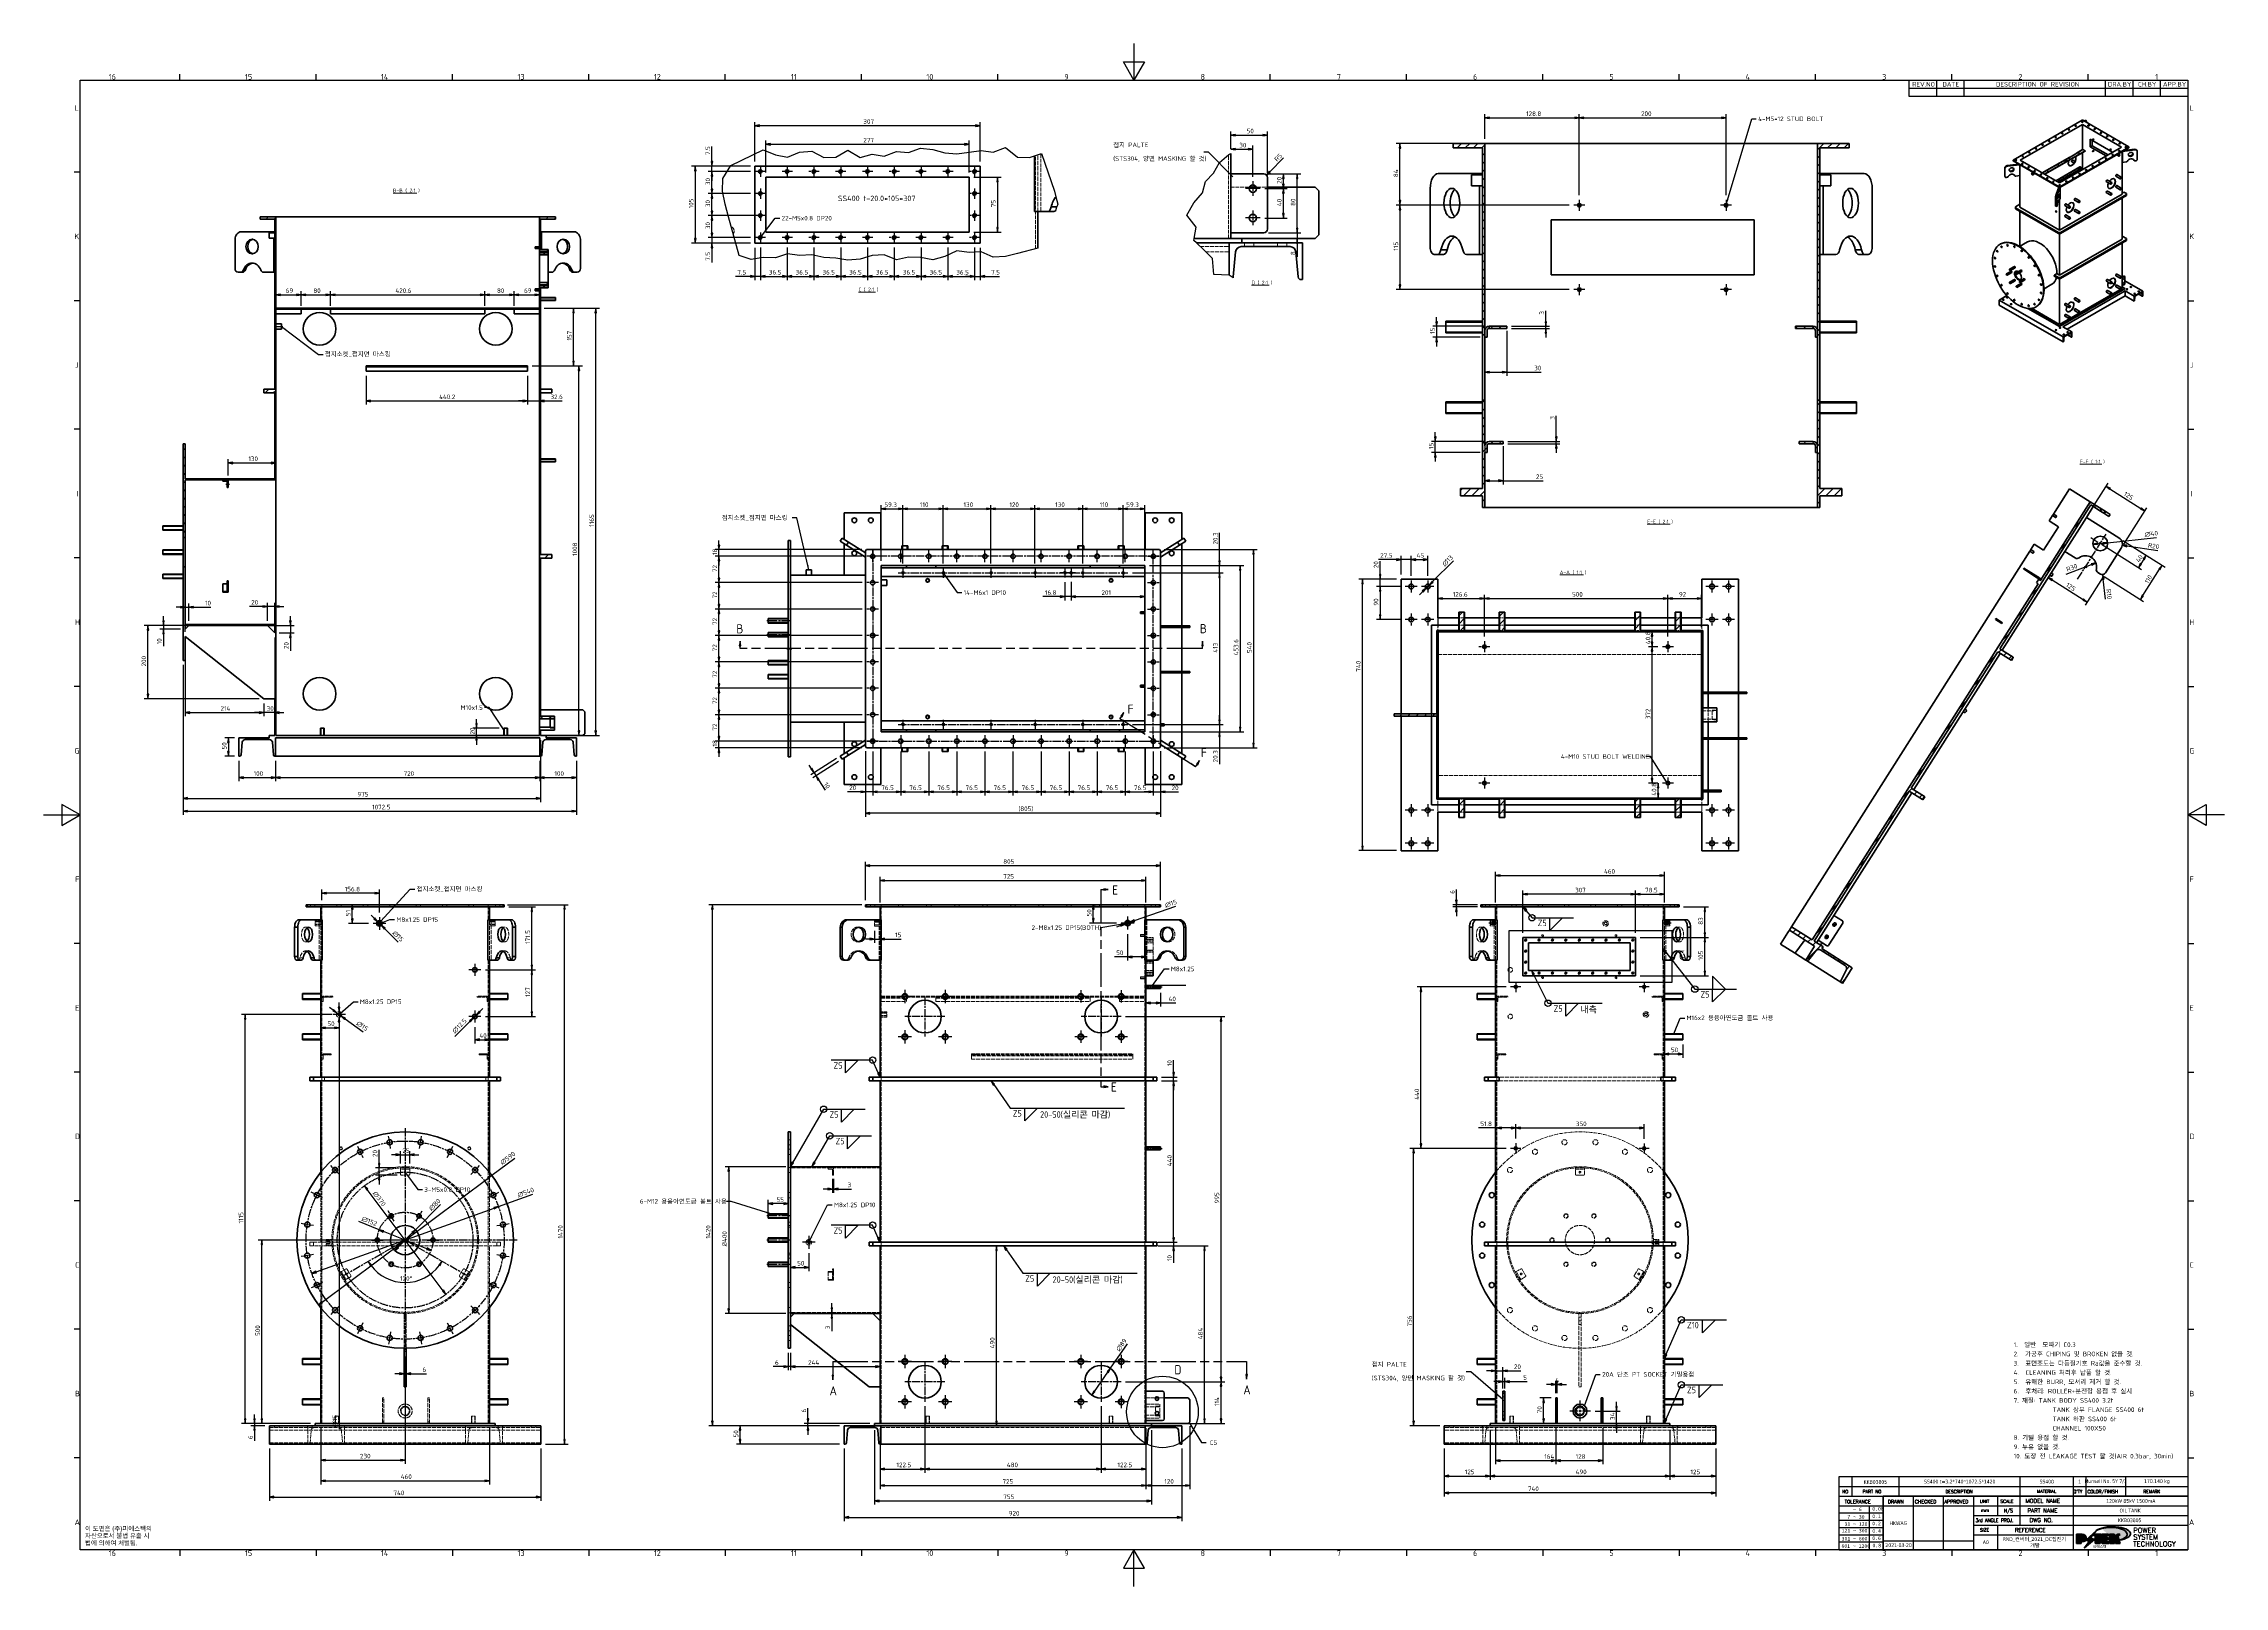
# Model space of a CAD drawing. Header units: millimetres. Extents: x 0 to 5945, y 0 to 4205.
import ezdxf
from ezdxf.enums import TextEntityAlignment as Align

# ---------------------------------------------------------------- set-up
doc = ezdxf.new("R2010")
doc.units = ezdxf.units.MM
doc.header["$LTSCALE"] = 5
for name, pattern in [('CHAIN', [0.3543, 0.2362, -0.0295, 0.0591, -0.0295]), ('DASHED', [0.2067, 0.1654, -0.0413]), ('DOUBLE_DASH_CHAIN', [1.2403, 0.6614, -0.0827, 0.1654, -0.0827, 0.1654, -0.0827])]:
    doc.linetypes.add(name, pattern=pattern)
doc.layers.get('0').update_dxf_attribs({"color": 3, "lineweight": 25})
for name, color, linetype, lineweight in [('가려진 것(ISO)', 2, 'DASHED', 18), ('가려진 좁은 것(ISO)', 2, 'DASHED', 18), ('가시적인 것(ISO)', 3, 'Continuous', 40), ('가시적인 좁은 것(ISO)', 3, 'Continuous', 35), ('경계(ISO)', 7, 'Continuous', 25), ('기호(ISO)', 5, 'Continuous', 25), ('끊기 선(JIS)', 7, 'Continuous', 25), ('단면선(ISO)', 7, 'CHAIN', 25), ('상세 경계(JIS)', 7, 'Continuous', 25), ('스케치 형상(ISO)', 3, 'Continuous', 25), ('제목(ISO)', 5, 'Continuous', 50), ('중심 표식(ISO)', 1, 'Continuous', 25), ('중심선(ISO)', 1, 'Continuous', 25), ('치수(ISO)', 2, 'Continuous', 25), ('해치(ISO)', 7, 'Continuous', 18)]:
    doc.layers.add(name, color=color, linetype=linetype, lineweight=lineweight)
doc.styles.add('HAN_291', font='')
doc.styles.add('HAN_370', font='', dxfattribs={"width": 2})
doc.styles.add('ISO Proportiona M2B', font='isocp.shx')
doc.styles.add('ISO Proportional', font='arial.ttf')
doc.styles.add('RC_284', font='ROMANC.shx')
doc.styles.add('RC_287', font='ROMANC.shx')
doc.styles.add('RC_292', font='ROMANC.shx')
doc.styles.add('ROMANT_294', font='romant.shx')
doc.styles.add('문자 텍스트_M2B', font='isocp.shx')
doc.styles.add('문자 텍스트_PSTEK_POSCO', font='isocp.shx')
doc.styles.add('부품번호텍스트_PSTEK_POSCO', font='isocp.shx')
doc.styles.add('치수 텍스트_PSTEK_POSCO', font='isocp.shx')
doc.styles.add('텍스트 스타일198', font='tahoma.ttf')
doc.styles.add('텍스트 스타일333', font='ROMANC.shx', dxfattribs={"width": 0.8})
doc.styles.add('텍스트 스타일512', font='isocp.shx')
doc.styles.add('표면거칠기 텍스트_PSTEK_POSCO', font='isocp.shx')
doc.styles.get('HAN_291').set_extended_font_data('GulimChe')
doc.styles.get('HAN_370').set_extended_font_data('GulimChe')
doc.dimstyles.new('치수_PSTEK_POSCO', dxfattribs={"dimscale": 5, "dimtxt": 2.5, "dimasz": 2.5, "dimexe": 2, "dimexo": 2.5, "dimgap": 1, "dimtad": 1, "dimrnd": 1e-08, "dimdsep": 46, "dimtxsty": '치수 텍스트_PSTEK_POSCO', "dimblk": 'Filled-1', "dimcen": 0.09, "dimdle": 10, "dimclrd": 7, "dimclre": 7, "dimclrt": 2, "dimadec": 1, "dimazin": 2, "dimtfac": 1, "dimtmove": 0, "dimatfit": 3, "dimfxl": 0, "dimtolj": 1, "dimlwd": -1, "dimlwe": -1, "dimarcsym": 0})
doc.dimstyles.new('치수_PSTEK_POSCO$7', dxfattribs={"dimscale": 5, "dimtxt": 2.5, "dimasz": 2.5, "dimexe": 2, "dimexo": 2.5, "dimgap": 1, "dimtad": 1, "dimrnd": 1e-08, "dimdsep": 46, "dimtxsty": '치수 텍스트_PSTEK_POSCO', "dimblk": 'Filled-1', "dimcen": 0.09, "dimdle": 10, "dimclrd": 7, "dimclre": 7, "dimclrt": 2, "dimadec": 1, "dimazin": 2, "dimtfac": 1, "dimtmove": 0, "dimatfit": 3, "dimfxl": 0, "dimtolj": 1, "dimlwd": -1, "dimlwe": -1, "dimarcsym": 0})
pattern_1 = [(45, (0, 0), (-11.22532, 11.22532), [])]

# ---------------------------------------------------------------- blocks, each defined once
blk = doc.blocks.new('경계 Default Border')
at = {"layer": '경계(ISO)'}
for p, q in [((74.3, 821), (74.3, 824.4)), ((148.6, 821), (148.6, 824.4)), ((222.9, 821), (222.9, 824.4)), ((297.3, 821), (297.3, 824.4)), ((371.6, 821), (371.6, 824.4)), ((445.9, 821), (445.9, 824.4)), ((520.2, 821), (520.2, 824.4)), ((668.8, 821), (668.8, 824.4)), ((743.1, 821), (743.1, 824.4)), ((817.4, 821), (817.4, 824.4)), ((891.8, 821), (891.8, 824.4)), ((966.1, 821), (966.1, 824.4)), ((1040.4, 821), (1040.4, 824.4)), ((1114.7, 821), (1114.7, 824.4)), ((20, 770.9), (16.6, 770.9)), ((1169, 770.9), (1172.4, 770.9)), ((20, 700.8), (16.6, 700.8)), ((1169, 700.8), (1172.4, 700.8)), ((20, 630.8), (16.6, 630.8)), ((1169, 630.8), (1172.4, 630.8)), ((20, 560.7), (16.6, 560.7)), ((1169, 560.7), (1172.4, 560.7)), ((20, 490.6), (16.6, 490.6)), ((1169, 490.6), (1172.4, 490.6)), ((20, 350.4), (16.6, 350.4)), ((1169, 350.4), (1172.4, 350.4)), ((20, 280.3), (16.6, 280.3)), ((1169, 280.3), (1172.4, 280.3)), ((20, 210.2), (16.6, 210.2)), ((1169, 210.2), (1172.4, 210.2)), ((20, 140.2), (16.6, 140.2)), ((1169, 140.2), (1172.4, 140.2)), ((20, 70.1), (16.6, 70.1)), ((1169, 70.1), (1172.4, 70.1)), ((74.3, 20), (74.3, 16.6)), ((148.6, 20), (148.6, 16.6)), ((222.9, 20), (222.9, 16.6)), ((297.3, 20), (297.3, 16.6)), ((371.6, 20), (371.6, 16.6)), ((445.9, 20), (445.9, 16.6)), ((520.2, 20), (520.2, 16.6)), ((668.8, 20), (668.8, 16.6)), ((743.1, 20), (743.1, 16.6)), ((817.4, 20), (817.4, 16.6)), ((891.8, 20), (891.8, 16.6)), ((966.1, 20), (966.1, 16.6)), ((1040.4, 20), (1040.4, 16.6)), ((1114.7, 20), (1114.7, 16.6))]:
    blk.add_line(p, q, dxfattribs=at)
at = {"layer": '경계(ISO)', "flags": 128}
for points in [[(594.5, 841), (594.5, 821), (588.7, 831), (600.3, 831), (594.5, 821)], [(20, 20), (20, 821), (1169, 821), (1169, 20), (20, 20)], [(0, 420.5), (20, 420.5), (10, 426.3), (10, 414.7), (20, 420.5)], [(1189, 420.5), (1169, 420.5), (1179, 426.3), (1179, 414.7), (1169, 420.5)], [(594.5, 0), (594.5, 20), (588.7, 10), (600.3, 10), (594.5, 20)]]:
    blk.add_lwpolyline(points, dxfattribs=at)
at = {"layer": '경계(ISO)', "color": 2, "char_height": 3, "attachment_point": 7, "style": '문자 텍스트_M2B'}
for s, insert in [('16', (35.5, 821.4)), ('15', (109.8, 821.4)), ('14', (183.9, 821.4)), ('13', (258.4, 821.4)), ('12', (332.7, 821.4)), ('11', (407.4, 821.4)), ('10', (481.3, 821.4)), ('9', (556.5, 821.4)), ('8', (630.8, 821.4)), ('7', (705.1, 821.4)), ('6', (779.4, 821.4)), ('5', (853.7, 821.4)), ('4', (927.9, 821.4)), ('3', (1002.4, 821.4)), ('2', (1076.7, 821.4)), ('1', (1151.3, 821.4)), ('L', (16.9, 804.4)), ('L', (1170, 804.4)), ('K', (16.8, 734.4)), ('K', (1169.9, 734.4)), ('J', (17.1, 664.3)), ('J', (1170.2, 664.3)), ('I', (17.9, 594.2)), ('I', (1170.7, 594.2)), ('H', (17.1, 524.1)), ('H', (1169.9, 524.1)), ('G', (16.8, 454)), ('G', (1169.9, 454)), ('F', (17.2, 384)), ('F', (1170, 384)), ('E', (17.2, 313.8)), ('E', (1170, 313.8)), ('D', (17.1, 243.8)), ('D', (1169.9, 243.8)), ('C', (17.2, 173.7)), ('C', (1170, 173.7)), ('B', (17.1, 103.6)), ('B', (1169.9, 103.6)), ('A', (16.9, 33.5)), ('A', (1169.7, 33.5)), ('16', (35.5, 16.6)), ('15', (109.8, 16.6)), ('14', (183.9, 16.6)), ('13', (258.4, 16.6)), ('12', (332.7, 16.6)), ('11', (407.4, 16.6)), ('10', (481.3, 16.6)), ('9', (556.5, 16.6)), ('8', (630.8, 16.6)), ('7', (705.1, 16.6)), ('6', (779.4, 16.6)), ('5', (853.7, 16.6)), ('4', (927.9, 16.6)), ('3', (1002.4, 16.6)), ('2', (1076.7, 16.6)), ('1', (1151.3, 16.6))]:
    blk.add_mtext(s, dxfattribs=dict(at, insert=insert))
blk = doc.blocks.new('제목 블록 PSTEK')
h = blk.add_hatch(color=1)
edge = h.paths.add_edge_path(flags=0)
edge.add_line((314.2, 19.6), (314.2, 17))
edge.add_line((314.2, 17), (314.3, 17))
edge.add_arc((314.3, 17.7), 0.651, 270, 360)
edge.add_line((315, 17.7), (315, 19))
edge.add_arc((314.3, 19), 0.651, 0, 90)
edge.add_line((314.3, 19.6), (314.2, 19.6))
edge = h.paths.add_edge_path()
edge.add_arc((315, 18.3), 1.97, 270, 450)
edge.add_line((315, 20.3), (311.8, 20.3))
edge.add_line((311.8, 20.3), (311.8, 15.3))
edge.add_line((311.8, 15.3), (314.2, 15.3))
edge.add_line((314.2, 15.3), (314.2, 16.3))
edge.add_line((314.2, 16.3), (315, 16.3))
h = blk.add_hatch(color=252)
edge = h.paths.add_edge_path()
edge.add_arc((315, 18.3), 1.97, 270, 406.8279)
edge.add_arc((315.2, 18.1), 1.97, -90, 53.561, ccw=False)
edge.add_line((315.2, 16.2), (314.4, 16.2))
edge.add_line((314.4, 16.2), (314.4, 15.2))
edge.add_line((314.4, 15.2), (311.9, 15.2))
edge.add_line((311.9, 15.2), (311.9, 15.3))
edge.add_line((311.9, 15.3), (314.2, 15.3))
edge.add_line((314.2, 15.3), (314.2, 16.3))
edge.add_line((314.2, 16.3), (315, 16.3))
h = blk.add_hatch(color=252)
edge = h.paths.add_edge_path()
edge.add_line((314.4, 19.5), (314.5, 19.5))
edge.add_arc((314.5, 18.8), 0.651, 60.4189, 90, ccw=False)
edge.add_arc((314.3, 19), 0.651, 39.9699, 90)
edge.add_line((314.3, 19.6), (314.2, 19.6))
edge.add_line((314.2, 19.6), (314.2, 17))
edge.add_line((314.2, 17), (314.3, 17))
edge.add_arc((314.3, 17.7), 0.651, 270, 274.6931)
edge.add_line((314.4, 17), (314.4, 19.5))
for color, points in [(252, [(317.2, 17.1), (322, 21.6), (322.3, 21.9), (317, 17), (318.8, 16.2), (316, 12.7), (316.3, 13), (318.9, 16.3)]), (5, [(321.6, 17.4), (319.5, 18.2), (322.5, 22), (317.2, 17.1), (318.9, 16.3), (316.2, 12.8)]), (1, [(324.5, 19.6), (325.2, 19.6), (325.2, 20.3), (321.2, 20.3), (321.2, 19.6), (322, 19.6), (322, 15.3), (324.5, 15.3)]), (252, [(322, 19.6), (321.4, 19.6), (321.4, 19.5), (322, 19.5)]), (252, [(324.7, 19.5), (325.4, 19.5), (325.4, 20.1), (325.2, 20.1), (325.2, 19.6), (324.5, 19.6), (324.5, 15.3), (322.2, 15.3), (322.2, 15.2), (324.7, 15.2)]), (1, [(329.2, 20.3), (325.7, 20.3), (325.7, 15.3), (329.4, 15.3), (329.4, 16), (328.1, 16), (328.1, 17.6), (329.2, 17.6), (329.2, 18.3), (328.1, 18.3), (328.1, 19.6), (329.2, 19.6)]), (252, [(329.5, 15.8), (329.4, 15.8), (329.4, 15.3), (325.8, 15.3), (325.8, 15.2), (329.5, 15.2)]), (252, [(328.3, 19.5), (329.4, 19.5), (329.4, 20.1), (329.2, 20.1), (329.2, 19.6), (328.1, 19.6), (328.1, 18.3), (328.3, 18.3)]), (252, [(328.3, 17.4), (329.4, 17.4), (329.4, 18.1), (329.2, 18.1), (329.2, 17.6), (328.1, 17.6), (328.1, 16), (328.3, 16)]), (1, [(332.3, 20.3), (329.9, 20.3), (329.9, 15.3), (332.3, 15.3), (332.3, 17.4), (333.1, 15.3), (335.5, 15.3), (334.3, 19.3), (335.4, 20.3), (334.3, 20.3), (332.3, 19)]), (252, [(332.5, 16.9), (332.3, 17.4), (332.3, 15.3), (330, 15.3), (330, 15.2), (332.5, 15.2)]), (252, [(332.5, 20.1), (332.3, 20.1), (332.3, 19), (332.5, 19.1)]), (252, [(335.6, 20.1), (335.3, 20.1), (334.3, 19.3), (335.5, 15.3), (333.2, 15.3), (333.2, 15.2), (335.7, 15.2), (334.4, 19.2)])]:
    blk.add_hatch(color=color).paths.add_polyline_path(points)
at = {"layer": '해치(ISO)', "true_color": 0x27d1fc}
h = blk.add_hatch(color=140, dxfattribs=at)
edge = h.paths.add_edge_path()
edge.add_ellipse((330.4, 20.2), major_axis=(9.1, 0), ratio=0.40699, start_angle=301.3098, end_angle=507.7437)
edge.add_ellipse((331.5, 20.5), major_axis=(-9.82, 0), ratio=0.39426, start_angle=111.5121, end_angle=334.4703, ccw=False)
edge.add_line((335.1, 16.9), (335.1, 17))
at = {"color": 180}
for p, q in [((182.5, 11.8), (182.5, 51.6)), ((182.5, 51.6), (372.5, 51.6)), ((189.3, 51.6), (189.3, 41)), ((215.2, 41), (215.2, 51.6)), ((280.9, 51.6), (280.9, 41)), ((310.1, 51.6), (310.1, 41)), ((316.9, 51.6), (316.9, 41)), ((338.5, 51.6), (338.5, 41)), ((372.5, 51.6), (372.5, 11.8)), ((182.5, 46.3), (372.5, 46.3)), ((182.5, 41), (206.5, 41)), ((182.5, 35.7), (206.5, 35.7)), ((198.9, 12), (198.9, 35.7)), ((206.5, 35.7), (372.5, 35.7)), ((222.9, 11.8), (222.9, 41)), ((239.4, 11.8), (239.4, 41)), ((255.9, 11.8), (255.9, 41)), ((268.7, 41), (268.7, 30.4)), ((280.9, 41), (280.9, 25.2)), ((310.1, 41), (310.1, 11.8)), ((182.5, 31.8), (206.5, 31.8)), ((182.5, 27.8), (206.5, 27.8)), ((182.5, 23.9), (206.5, 23.9)), ((255.9, 30.4), (372.5, 30.4)), ((255.9, 25.2), (372.5, 25.2)), ((268.7, 25.2), (268.7, 11.8)), ((182.5, 19.9), (206.5, 19.9)), ((182.5, 16), (206.5, 16)), ((206.5, 16.7), (255.9, 16.7)), ((255.9, 19.9), (310.1, 19.9)), ((182.5, 11.8), (372.5, 11.8))]:
    blk.add_line(p, q, dxfattribs=at)
at = {"color": 7, "lineweight": 50}
for p, q in [((206.5, 11.8), (206.5, 41)), ((206.5, 41), (372.5, 41))]:
    blk.add_line(p, q, dxfattribs=at)
at = {"color": 7}
for p, q in [((315, 20.3), (311.8, 20.3)), ((311.8, 20.3), (311.8, 15.3)), ((315, 20.3), (311.8, 20.3)), ((311.8, 20.3), (311.8, 15.3)), ((311.8, 15.3), (314.2, 15.3)), ((311.8, 15.3), (314.2, 15.3)), ((314.2, 15.3), (311.9, 15.3)), ((311.9, 15.3), (311.9, 15.2)), ((311.9, 15.2), (314.4, 15.2)), ((314.2, 17), (314.2, 19.6)), ((314.2, 19.6), (314.3, 19.6)), ((314.3, 19.6), (314.2, 19.6)), ((314.2, 19.6), (314.2, 17)), ((314.2, 17), (314.2, 19.6)), ((314.2, 19.6), (314.3, 19.6)), ((314.3, 17), (314.2, 17)), ((314.2, 17), (314.3, 17)), ((314.3, 17), (314.2, 17)), ((314.2, 16.3), (315, 16.3)), ((314.2, 15.3), (314.2, 16.3)), ((315, 16.3), (314.2, 16.3)), ((314.2, 16.3), (314.2, 15.3)), ((314.2, 16.3), (315, 16.3)), ((314.2, 15.3), (314.2, 16.3)), ((314.4, 19.5), (314.5, 19.5)), ((314.4, 17), (314.4, 19.5)), ((314.4, 16.2), (315.2, 16.2)), ((314.4, 15.2), (314.4, 16.2)), ((315, 19), (315, 17.7)), ((315, 19), (315, 17.7)), ((318.8, 16.2), (316, 12.7)), ((316, 12.7), (316.3, 13)), ((316.2, 12.8), (321.6, 17.4)), ((318.9, 16.3), (316.2, 12.8)), ((316.3, 13), (318.9, 16.3)), ((322.3, 21.9), (317, 17)), ((317, 17), (318.8, 16.2)), ((322.5, 22), (317.2, 17.1)), ((317.2, 17.1), (322, 21.6)), ((318.9, 16.3), (317.2, 17.1)), ((317.2, 17.1), (318.9, 16.3)), ((319.5, 18.2), (322.5, 22)), ((321.6, 17.4), (319.5, 18.2)), ((325.2, 20.3), (321.2, 20.3)), ((321.2, 20.3), (321.2, 19.6)), ((325.2, 20.3), (321.2, 20.3)), ((321.2, 20.3), (321.2, 19.6)), ((321.2, 19.6), (322, 19.6)), ((321.2, 19.6), (322, 19.6)), ((321.4, 19.6), (321.4, 19.5)), ((322, 19.6), (321.4, 19.6)), ((321.4, 19.5), (322, 19.5)), ((322, 21.6), (322.3, 21.9)), ((322, 19.6), (322, 15.3)), ((322, 19.5), (322, 19.6)), ((322, 19.6), (322, 15.3)), ((322, 15.3), (324.5, 15.3)), ((322, 15.3), (324.5, 15.3)), ((324.5, 15.3), (322.2, 15.3)), ((322.2, 15.3), (322.2, 15.2)), ((322.2, 15.2), (324.7, 15.2)), ((324.5, 19.6), (325.2, 19.6)), ((324.5, 15.3), (324.5, 19.6)), ((325.2, 19.6), (324.5, 19.6)), ((324.5, 19.6), (324.5, 15.3)), ((324.5, 19.6), (325.2, 19.6)), ((324.5, 15.3), (324.5, 19.6)), ((324.7, 19.5), (325.4, 19.5)), ((324.7, 15.2), (324.7, 19.5)), ((325.2, 19.6), (325.2, 20.3)), ((325.2, 19.6), (325.2, 20.3)), ((325.4, 20.1), (325.2, 20.1)), ((325.2, 20.1), (325.2, 19.6)), ((325.4, 19.5), (325.4, 20.1)), ((329.2, 20.3), (325.7, 20.3)), ((325.7, 20.3), (325.7, 15.3)), ((325.7, 20.3), (325.7, 15.3)), ((329.2, 20.3), (325.7, 20.3)), ((325.7, 15.3), (329.4, 15.3)), ((325.7, 15.3), (329.4, 15.3)), ((329.4, 15.3), (325.8, 15.3)), ((325.8, 15.3), (325.8, 15.2)), ((325.8, 15.2), (329.5, 15.2)), ((328.1, 18.3), (328.1, 19.6)), ((328.1, 19.6), (329.2, 19.6)), ((329.2, 19.6), (328.1, 19.6)), ((328.1, 19.6), (328.1, 18.3)), ((328.1, 18.3), (328.1, 19.6)), ((328.1, 19.6), (329.2, 19.6)), ((329.2, 18.3), (328.1, 18.3)), ((328.1, 18.3), (328.3, 18.3)), ((329.2, 18.3), (328.1, 18.3)), ((328.1, 17.6), (329.2, 17.6)), ((328.1, 16), (328.1, 17.6)), ((329.2, 17.6), (328.1, 17.6)), ((328.1, 17.6), (328.1, 16)), ((328.1, 17.6), (329.2, 17.6)), ((328.1, 16), (328.1, 17.6)), ((329.4, 16), (328.1, 16)), ((328.1, 16), (328.3, 16)), ((329.4, 16), (328.1, 16)), ((328.3, 18.3), (328.3, 19.5)), ((328.3, 19.5), (329.4, 19.5)), ((328.3, 16), (328.3, 17.4)), ((328.3, 17.4), (329.4, 17.4)), ((329.2, 19.6), (329.2, 20.3)), ((329.2, 19.6), (329.2, 20.3)), ((329.4, 20.1), (329.2, 20.1)), ((329.2, 20.1), (329.2, 19.6)), ((329.2, 17.6), (329.2, 18.3)), ((329.2, 17.6), (329.2, 18.3)), ((329.4, 18.1), (329.2, 18.1)), ((329.2, 18.1), (329.2, 17.6)), ((329.4, 19.5), (329.4, 20.1)), ((329.4, 17.4), (329.4, 18.1)), ((329.4, 15.3), (329.4, 16)), ((329.4, 15.3), (329.4, 16)), ((329.5, 15.8), (329.4, 15.8)), ((329.4, 15.8), (329.4, 15.3)), ((329.5, 15.2), (329.5, 15.8)), ((332.3, 20.3), (329.9, 20.3)), ((329.9, 20.3), (329.9, 15.3)), ((329.9, 20.3), (329.9, 15.3)), ((332.3, 20.3), (329.9, 20.3)), ((329.9, 15.3), (332.3, 15.3)), ((329.9, 15.3), (332.3, 15.3)), ((332.3, 15.3), (330, 15.3)), ((330, 15.3), (330, 15.2)), ((330, 15.2), (332.5, 15.2)), ((334.3, 20.3), (332.3, 19)), ((332.3, 19), (332.3, 20.3)), ((334.3, 20.3), (332.3, 19)), ((332.3, 19), (332.3, 20.3)), ((332.5, 20.1), (332.3, 20.1)), ((332.3, 20.1), (332.3, 19)), ((332.3, 19), (332.5, 19.1)), ((332.3, 17.4), (333.1, 15.3)), ((332.3, 15.3), (332.3, 17.4)), ((332.5, 16.9), (332.3, 17.4)), ((332.3, 17.4), (332.3, 15.3)), ((332.3, 17.4), (333.1, 15.3)), ((332.3, 15.3), (332.3, 17.4)), ((332.5, 19.1), (332.5, 20.1)), ((332.5, 15.2), (332.5, 16.9)), ((333.1, 15.3), (335.5, 15.3)), ((333.1, 15.3), (335.5, 15.3)), ((335.5, 15.3), (333.2, 15.3)), ((333.2, 15.3), (333.2, 15.2)), ((333.2, 15.2), (335.7, 15.2)), ((334.3, 19.3), (335.4, 20.3)), ((335.4, 20.3), (334.3, 20.3)), ((334.3, 19.3), (335.4, 20.3)), ((335.4, 20.3), (334.3, 20.3)), ((335.3, 20.1), (334.3, 19.3)), ((335.5, 15.3), (334.3, 19.3)), ((334.3, 19.3), (335.5, 15.3)), ((335.5, 15.3), (334.3, 19.3)), ((334.4, 19.2), (335.6, 20.1)), ((335.7, 15.2), (334.4, 19.2)), ((335.6, 20.1), (335.3, 20.1)), ((345, 17.5), (345, 17.7))]:
    blk.add_line(p, q, dxfattribs=at)
at = {"color": 1}
for p, q in [((315, 20.3), (311.8, 20.3)), ((311.8, 20.3), (311.8, 15.3)), ((311.8, 15.3), (314.2, 15.3)), ((314.2, 17), (314.2, 19.6)), ((314.2, 19.6), (314.3, 19.6)), ((314.3, 17), (314.2, 17)), ((314.2, 16.3), (315, 16.3)), ((314.2, 15.3), (314.2, 16.3)), ((315, 19), (315, 17.7)), ((325.2, 20.3), (321.2, 20.3)), ((321.2, 20.3), (321.2, 19.6)), ((321.2, 19.6), (322, 19.6)), ((322, 19.6), (322, 15.3)), ((322, 15.3), (324.5, 15.3)), ((324.5, 19.6), (325.2, 19.6)), ((324.5, 15.3), (324.5, 19.6)), ((325.2, 19.6), (325.2, 20.3)), ((329.2, 20.3), (325.7, 20.3)), ((325.7, 20.3), (325.7, 15.3)), ((325.7, 15.3), (329.4, 15.3)), ((328.1, 18.3), (328.1, 19.6)), ((328.1, 19.6), (329.2, 19.6)), ((329.2, 18.3), (328.1, 18.3)), ((328.1, 17.6), (329.2, 17.6)), ((328.1, 16), (328.1, 17.6)), ((329.4, 16), (328.1, 16)), ((329.2, 19.6), (329.2, 20.3)), ((329.2, 17.6), (329.2, 18.3)), ((329.4, 15.3), (329.4, 16)), ((332.3, 20.3), (329.9, 20.3)), ((329.9, 20.3), (329.9, 15.3)), ((329.9, 15.3), (332.3, 15.3)), ((334.3, 20.3), (332.3, 19)), ((332.3, 19), (332.3, 20.3)), ((332.3, 17.4), (333.1, 15.3)), ((332.3, 15.3), (332.3, 17.4)), ((333.1, 15.3), (335.5, 15.3)), ((334.3, 19.3), (335.4, 20.3)), ((335.4, 20.3), (334.3, 20.3)), ((335.5, 15.3), (334.3, 19.3))]:
    blk.add_line(p, q, dxfattribs=at)
at = {"color": 5}
for p, q in [((316.2, 12.8), (321.6, 17.4)), ((318.9, 16.3), (316.2, 12.8)), ((322.5, 22), (317.2, 17.1)), ((317.2, 17.1), (318.9, 16.3)), ((319.5, 18.2), (322.5, 22)), ((321.6, 17.4), (319.5, 18.2))]:
    blk.add_line(p, q, dxfattribs=at)
at = {"color": 7}
for centre, radius, start, end in [((314.3, 19), 0.651, 0, 90), ((314.3, 19), 0.651, 39.9699, 90), ((314.3, 19), 0.651, 0, 90), ((314.3, 17.7), 0.651, 270, 0), ((314.3, 17.7), 0.651, 270, 0), ((314.3, 17.7), 0.651, 270, 274.6931), ((314.5, 18.8), 0.651, 60.4189, 90), ((315, 18.3), 1.97, 270, 90), ((315, 18.3), 1.97, 270, 90), ((315, 18.3), 1.97, 270, 46.8279), ((315.2, 18.1), 1.97, 270, 53.561)]:
    blk.add_arc(centre, radius, start, end, dxfattribs=at)
at = {"color": 1}
for centre, radius, start, end in [((314.3, 19), 0.651, 0, 90), ((314.3, 17.7), 0.651, 270, 0), ((315, 18.3), 1.97, 270, 90)]:
    blk.add_arc(centre, radius, start, end, dxfattribs=at)
at = {"layer": '제목(ISO)', "lineweight": 18}
blk.add_line((182.5, 35.7), (182.5, 11.8), dxfattribs=at)
at = {"layer": '제목(ISO)'}
for p, q in [((315, 20.3), (311.8, 20.3)), ((311.8, 20.3), (311.8, 15.3)), ((311.8, 15.3), (314.2, 15.3)), ((314.2, 15.3), (311.9, 15.3)), ((311.9, 15.3), (311.9, 15.2)), ((311.9, 15.2), (314.4, 15.2)), ((314.2, 17), (314.2, 19.6)), ((314.2, 19.6), (314.3, 19.6)), ((314.3, 19.6), (314.2, 19.6)), ((314.2, 19.6), (314.2, 17)), ((314.3, 17), (314.2, 17)), ((314.2, 17), (314.3, 17)), ((314.2, 15.3), (314.2, 16.3)), ((314.2, 16.3), (315, 16.3)), ((315, 16.3), (314.2, 16.3)), ((314.2, 16.3), (314.2, 15.3)), ((314.4, 19.5), (314.5, 19.5)), ((314.4, 17), (314.4, 19.5)), ((314.4, 15.2), (314.4, 16.2)), ((314.4, 16.2), (315.2, 16.2)), ((315, 19), (315, 17.7)), ((318.8, 16.2), (316, 12.7)), ((316, 12.7), (316.3, 13)), ((316.2, 12.8), (321.6, 17.4)), ((318.9, 16.3), (316.2, 12.8)), ((316.3, 13), (318.9, 16.3)), ((322.3, 21.9), (317, 17)), ((317, 17), (318.8, 16.2)), ((322.5, 22), (317.2, 17.1)), ((317.2, 17.1), (322, 21.6)), ((317.2, 17.1), (318.9, 16.3)), ((318.9, 16.3), (317.2, 17.1)), ((319.5, 18.2), (322.5, 22)), ((321.6, 17.4), (319.5, 18.2)), ((325.2, 20.3), (321.2, 20.3)), ((321.2, 20.3), (321.2, 19.6)), ((321.2, 19.6), (322, 19.6)), ((322, 19.6), (321.4, 19.6)), ((321.4, 19.6), (321.4, 19.5)), ((321.4, 19.5), (322, 19.5)), ((322, 21.6), (322.3, 21.9)), ((322, 19.6), (322, 15.3)), ((322, 19.5), (322, 19.6)), ((322, 15.3), (324.5, 15.3)), ((324.5, 15.3), (322.2, 15.3)), ((322.2, 15.3), (322.2, 15.2)), ((322.2, 15.2), (324.7, 15.2)), ((324.5, 19.6), (325.2, 19.6)), ((324.5, 15.3), (324.5, 19.6)), ((325.2, 19.6), (324.5, 19.6)), ((324.5, 19.6), (324.5, 15.3)), ((324.7, 19.5), (325.4, 19.5)), ((324.7, 15.2), (324.7, 19.5)), ((325.2, 19.6), (325.2, 20.3)), ((325.4, 20.1), (325.2, 20.1)), ((325.2, 20.1), (325.2, 19.6)), ((325.4, 19.5), (325.4, 20.1)), ((329.2, 20.3), (325.7, 20.3)), ((325.7, 20.3), (325.7, 15.3)), ((325.7, 15.3), (329.4, 15.3)), ((329.4, 15.3), (325.8, 15.3)), ((325.8, 15.3), (325.8, 15.2)), ((325.8, 15.2), (329.5, 15.2)), ((328.1, 18.3), (328.1, 19.6)), ((328.1, 19.6), (329.2, 19.6)), ((329.2, 19.6), (328.1, 19.6)), ((328.1, 19.6), (328.1, 18.3)), ((329.2, 18.3), (328.1, 18.3)), ((328.1, 18.3), (328.3, 18.3)), ((328.1, 16), (328.1, 17.6)), ((328.1, 17.6), (329.2, 17.6)), ((329.2, 17.6), (328.1, 17.6)), ((328.1, 17.6), (328.1, 16)), ((329.4, 16), (328.1, 16)), ((328.1, 16), (328.3, 16)), ((328.3, 19.5), (329.4, 19.5)), ((328.3, 18.3), (328.3, 19.5)), ((328.3, 17.4), (329.4, 17.4)), ((328.3, 16), (328.3, 17.4)), ((329.2, 19.6), (329.2, 20.3)), ((329.4, 20.1), (329.2, 20.1)), ((329.2, 20.1), (329.2, 19.6)), ((329.2, 17.6), (329.2, 18.3)), ((329.4, 18.1), (329.2, 18.1)), ((329.2, 18.1), (329.2, 17.6)), ((329.4, 19.5), (329.4, 20.1)), ((329.4, 17.4), (329.4, 18.1)), ((329.4, 15.3), (329.4, 16)), ((329.5, 15.8), (329.4, 15.8)), ((329.4, 15.8), (329.4, 15.3)), ((329.5, 15.2), (329.5, 15.8)), ((332.3, 20.3), (329.9, 20.3)), ((329.9, 20.3), (329.9, 15.3)), ((329.9, 15.3), (332.3, 15.3)), ((332.3, 15.3), (330, 15.3)), ((330, 15.3), (330, 15.2)), ((330, 15.2), (332.5, 15.2)), ((334.3, 20.3), (332.3, 19)), ((332.3, 19), (332.3, 20.3)), ((332.5, 20.1), (332.3, 20.1)), ((332.3, 20.1), (332.3, 19)), ((332.3, 19), (332.5, 19.1)), ((332.3, 15.3), (332.3, 17.4)), ((332.3, 17.4), (333.1, 15.3)), ((332.5, 16.9), (332.3, 17.4)), ((332.3, 17.4), (332.3, 15.3)), ((332.5, 19.1), (332.5, 20.1)), ((332.5, 15.2), (332.5, 16.9)), ((333.1, 15.3), (335.5, 15.3)), ((335.5, 15.3), (333.2, 15.3)), ((333.2, 15.3), (333.2, 15.2)), ((333.2, 15.2), (335.7, 15.2)), ((334.3, 19.3), (335.4, 20.3)), ((335.4, 20.3), (334.3, 20.3)), ((335.3, 20.1), (334.3, 19.3)), ((335.5, 15.3), (334.3, 19.3)), ((334.3, 19.3), (335.5, 15.3)), ((334.4, 19.2), (335.6, 20.1)), ((335.7, 15.2), (334.4, 19.2)), ((335.6, 20.1), (335.3, 20.1))]:
    blk.add_line(p, q, dxfattribs=at)
at = {"layer": '제목(ISO)', "color": 4}
blk.add_line((335.1, 16.9), (335.1, 17), dxfattribs=at)
at = {"layer": '제목(ISO)'}
for centre, radius, start, end in [((314.3, 19), 0.651, 0, 90), ((314.3, 19), 0.651, 39.9699, 90), ((314.3, 17.7), 0.651, 270, 0), ((314.3, 17.7), 0.651, 270, 274.6931), ((314.5, 18.8), 0.651, 60.4189, 90), ((315, 18.3), 1.97, 46.8279, 90), ((315, 18.3), 1.97, 270, 46.8279), ((315, 18.3), 1.97, 270, 46.8279), ((315.2, 18.1), 1.97, 270, 53.561)]:
    blk.add_arc(centre, radius, start, end, dxfattribs=at)
at = {"layer": '제목(ISO)', "color": 4}
for centre, major_axis, ratio, start_param, end_param in [((331.5, 20.5), (9.82, 0), 0.39426, 5.087845, 8.9792), ((330.4, 20.2), (9.1, 0), 0.40699, 5.258849, 8.861799)]:
    blk.add_ellipse(centre, major_axis=major_axis, ratio=ratio, start_param=start_param, end_param=end_param, dxfattribs=at)
at = {"color": 2}
for s, height, style, p in [('NO', 1.74, 'RC_284', (184.1, 42.6)), (' TOLERANCE', 1.9, 'RC_287', (184.1, 37)), ('PART NO', 1.74, 'RC_284', (195.3, 42.6)), ('DRAWN', 1.9, 'RC_287', (209, 37)), ('CHECKED', 1.9, 'RC_287', (223.7, 37)), ('APPROVED', 1.9, 'RC_287', (239.8, 37)), ('DESCRIPTION', 1.742, 'RC_284', (240.4, 42.6)), ('UNIT', 1.74, 'RC_284', (259.2, 37.3)), ('SCALE', 1.74, 'RC_284', (270.3, 37.3)), ('MODEL NAME', 2.18, 'RC_292', (284.1, 37.3)), ("Q'TY", 1.74, 'RC_284', (310.1, 42.6)), ('COLOR/FINISH', 1.742, 'RC_284', (317.8, 42.6)), ('REMARK', 1.74, 'RC_284', (348.3, 42.6)), (' 31 ~ 120', 2, 'HAN_291', (183.8, 24.8)), ('  7 ~ 30', 2, 'HAN_291', (183.8, 28.7)), ('    ~ 6', 2, 'HAN_291', (183.8, 32.8)), ('0.08', 2, 'HAN_291', (200.5, 33.1)), ('0.1', 2, 'HAN_291', (200.5, 29)), ('0.2', 2, 'HAN_291', (200.5, 25.1)), ('mm', 1.74, 'RC_284', (259.7, 32.4)), ('PART NAME', 2.18, 'RC_292', (285.1, 32)), (' DWG NO.', 2.18, 'RC_292', (284.8, 26.8)), ('601 ~ 1200', 2, 'HAN_291', (183.7, 12.8)), ('121 ~ 300', 2, 'HAN_291', (183.8, 21.2)), ('301 ~ 600', 2, 'HAN_291', (183.8, 16.8)), ('0.4', 2, 'HAN_291', (200.5, 21)), ('0.6', 2, 'HAN_291', (200.5, 17.1)), ('0.8', 2, 'HAN_291', (200.6, 13.1)), ('SIZE', 1.74, 'RC_284', (259.2, 21.7)), ('REFERENCE', 2.18, 'RC_292', (278.3, 21.4))]:
    blk.add_text(s, height=height, dxfattribs=dict(at, style=style)).set_placement(p)
at = {"color": 2, "style": 'RC_284'}
blk.add_text('MATERIAL', height=1.74, dxfattribs=at).set_placement((295.5, 43.6), align=Align.MIDDLE_CENTER)
at = {"color": 2, "style": '텍스트 스타일333', "width": 0.8}
blk.add_text('3rd ANGLE PROJ.', height=2, dxfattribs=at).set_placement((256.8, 26.8))
at = {"color": 7, "style": '텍스트 스타일333', "width": 0.8}
blk.add_text('N/S', height=2, dxfattribs=at).set_placement((274.8, 33.1), align=Align.MIDDLE_CENTER)
at = {"color": 7, "style": 'ROMANT_294'}
for s, p in [('POWER', (342.8, 21)), ('TECHNOLOGY', (342.8, 13.6)), ('SYSTEM', (342.8, 17.3))]:
    blk.add_text(s, height=2.7, dxfattribs=at).set_placement(p)
at = {"color": 7, "insert": (320.9, 14.2), "char_height": 1.4, "attachment_point": 1, "line_spacing_factor": 0.332, "style": 'HAN_370'}
blk.add_mtext('\\fHY견고딕|b0|i0;\\H1.4000;피에스텍', dxfattribs=at)
at = {"layer": '제목(ISO)', "color": 7, "style": '텍스트 스타일198'}
for tag, p in [('부품_번호_001', (195.8, 47.7)), ('설명_001', (228.7, 47.9)), ('재질_001', (291.7, 47.9)), ("3._Q'TY_001", (312.7, 47.9)), ('4._COLOR_001', (316.2, 48.1)), ('질량\\P3;_001', (348.7, 48.2)), ('1._MODEL_NAME_001', (328, 37.3)), ('설계자_001', (209.9, 25.2)), ('부품_번호_001', (334.5, 26.8)), ('제목_001', (335.3, 32.1)), ('작성_날짜_001', (207.7, 13.3)), ('시트_크기_001', (260.8, 14.8)), ('프로젝트_001', (271.6, 16.6)), ('프로젝트_002', (286.6, 13.1))]:
    blk.add_attdef(tag, p, '', height=2, dxfattribs=at)
for tag, p in [('점검자', (231.2, 26.2)), ('엔지니어링_승인자', (247.7, 26.2)), ('점검_날짜', (231.2, 14.3)), ('엔지니어링_승인_날짜', (247.7, 14.3))]:
    blk.add_attdef(tag, text='', height=2, dxfattribs=at).set_placement(p, align=Align.MIDDLE_CENTER)
blk = doc.blocks.new('리비전 내역')
at = {"layer": '기호(ISO)'}
for p, q in [((1017, 821), (1169, 821)), ((1017, 821), (1017, 816.7)), ((1032, 821), (1032, 816.7)), ((1047, 821), (1047, 816.7)), ((1124, 821), (1124, 816.7)), ((1139, 821), (1139, 816.7)), ((1154, 821), (1154, 816.7)), ((1169, 821), (1169, 816.7)), ((1017, 816.7), (1169, 816.7)), ((1017, 816.7), (1017, 812.4)), ((1017, 812.4), (1169, 812.4)), ((1032, 816.7), (1032, 812.4)), ((1047, 816.7), (1047, 812.4)), ((1124, 816.7), (1124, 812.4)), ((1139, 816.7), (1139, 812.4)), ((1154, 816.7), (1154, 812.4)), ((1169, 816.7), (1169, 812.4))]:
    blk.add_line(p, q, dxfattribs=at)
at = {"layer": '기호(ISO)', "color": 2, "char_height": 2.5, "attachment_point": 7, "style": 'ISO Proportiona M2B'}
for s, insert in [('REV.NO', (1018.8, 817.6)), ('DATE', (1035.3, 817.6)), ('DESCRIPTION OF REVISION', (1064.5, 817.6)), ('DRA.BY', (1125.5, 817.6)), ('CH.BY', (1141.9, 817.6)), ('APP.BY', (1155.5, 817.6))]:
    blk.add_mtext(s, dxfattribs=dict(at, insert=insert))
blk = doc.blocks.new('2dTransSection0')
at = {"layer": '단면선(ISO)', "linetype": 'DOUBLE_DASH_CHAIN', "ltscale": 5.769009}
blk.add_line((430.3, 122.6), (655.9, 122.6), dxfattribs=at)
at = {"layer": '단면선(ISO)', "linetype": 'Continuous'}
for p, q in [((430.3, 122.6), (434, 122.6)), ((430.3, 122.6), (430.3, 115.1)), ((652.1, 122.6), (655.9, 122.6)), ((655.9, 122.6), (655.9, 115.5)), ((429.9, 115.1), (430.3, 112.6)), ((430.7, 115.1), (429.9, 115.1)), ((430.3, 115.1), (430.3, 112.6)), ((430.3, 112.6), (430.7, 115.1)), ((655.5, 115.5), (655.9, 113)), ((656.3, 115.5), (655.5, 115.5)), ((655.9, 115.5), (655.9, 113)), ((655.9, 113), (656.3, 115.5))]:
    blk.add_line(p, q, dxfattribs=at)
at = {"layer": '단면선(ISO)', "linetype": 'Continuous', "flags": 128}
for points in [[(429.9, 115.1), (430.3, 112.6), (430.7, 115.1), (429.9, 115.1)], [(655.5, 115.5), (655.9, 113), (656.3, 115.5), (655.5, 115.5)]]:
    blk.add_lwpolyline(points, dxfattribs=at)
at = {"layer": '단면선(ISO)'}
for points in [[(429.9, 115.1), (430.3, 112.6), (430.7, 115.1), (429.9, 115.1)], [(655.5, 115.5), (655.9, 113), (656.3, 115.5), (655.5, 115.5)]]:
    blk.add_solid(points, dxfattribs=at)
at = {"layer": '단면선(ISO)', "char_height": 5, "attachment_point": 7, "style": '부품번호텍스트_PSTEK_POSCO'}
for insert in [(428.5, 104.1), (654.1, 104.6)]:
    blk.add_mtext('A', dxfattribs=dict(at, insert=insert))
blk = doc.blocks.new('2dDetail0')
at = {"layer": '상세 경계(JIS)', "flags": 128}
blk.add_lwpolyline([(798.9, 329.4), (888, 329.4), (888, 357.4), (798.9, 357.4), (798.9, 329.4)], dxfattribs=at)
at = {"layer": '상세 경계(JIS)', "insert": (891.6, 341.6), "char_height": 5, "attachment_point": 7, "style": '부품번호텍스트_PSTEK_POSCO'}
blk.add_mtext('C', dxfattribs=at)
blk = doc.blocks.new('Filled-1')
at = {"color": 0}
for p, q in [((0, 0), (-1, 0.17)), ((-1, 0.17), (-1, -0.17)), ((-1, 0), (0, 0)), ((-1, -0.17), (0, 0))]:
    blk.add_line(p, q, dxfattribs=at)
at = {"color": 0, "flags": 128}
blk.add_lwpolyline([(-1, -0.17), (0, 0), (-1, 0.17), (-1, -0.17)], dxfattribs=at)
at = {"color": 0}
blk.add_solid([(-1, -0.17), (0, 0), (-1, 0.17), (-1, -0.17)], dxfattribs=at)
blk = doc.blocks.new('*D24')
at = {"layer": 'Defpoints', "color": 0, "transparency": 16777216}
for p in [(2402.6, 503.4), (2280.1, 443.9), (2402.6, 319.9)]:
    blk.add_point(p, dxfattribs=at)
at = {"layer": '치수(ISO)', "color": 7, "transparency": 16777216}
for p, q in [((2402.6, 490.9), (2402.6, 309.9)), ((2280.1, 431.4), (2280.1, 309.9)), ((2292.6, 319.9), (2390.1, 319.9))]:
    blk.add_line(p, q, dxfattribs=at)
at = {"layer": '치수(ISO)', "color": 7, "transparency": 16777216, "xscale": 12.5, "yscale": 12.5, "zscale": 12.5, "rotation": 180}
blk.add_blockref('Filled-1', (2280.1, 319.9), dxfattribs=at)
at = {"layer": '치수(ISO)', "color": 7, "transparency": 16777216, "xscale": 12.5, "yscale": 12.5, "zscale": 12.5}
blk.add_blockref('Filled-1', (2402.6, 319.9), dxfattribs=at)
at = {"layer": '치수(ISO)', "color": 2, "transparency": 16777216, "insert": (2324.9, 331.1), "char_height": 12.5, "attachment_point": 4, "style": '치수 텍스트_PSTEK_POSCO'}
blk.add_mtext('\\A1;122.5', dxfattribs=at)
blk = doc.blocks.new('*D25')
at = {"layer": 'Defpoints', "color": 0, "transparency": 16777216}
for p in [(2402.6, 503.4), (2882.6, 503.4), (2882.6, 319.9)]:
    blk.add_point(p, dxfattribs=at)
at = {"layer": '치수(ISO)', "color": 7, "transparency": 16777216}
for p, q in [((2402.6, 490.9), (2402.6, 309.9)), ((2882.6, 490.9), (2882.6, 309.9)), ((2415.1, 319.9), (2870.1, 319.9))]:
    blk.add_line(p, q, dxfattribs=at)
at = {"layer": '치수(ISO)', "color": 7, "transparency": 16777216, "xscale": 12.5, "yscale": 12.5, "zscale": 12.5, "rotation": 180}
blk.add_blockref('Filled-1', (2402.6, 319.9), dxfattribs=at)
at = {"layer": '치수(ISO)', "color": 7, "transparency": 16777216, "xscale": 12.5, "yscale": 12.5, "zscale": 12.5}
blk.add_blockref('Filled-1', (2882.6, 319.9), dxfattribs=at)
at = {"layer": '치수(ISO)', "color": 2, "transparency": 16777216, "insert": (2625.8, 331.1), "char_height": 12.5, "attachment_point": 4, "style": '치수 텍스트_PSTEK_POSCO'}
blk.add_mtext('\\A1;480', dxfattribs=at)
blk = doc.blocks.new('*D26')
at = {"layer": 'Defpoints', "color": 0, "transparency": 16777216}
for p in [(2908, 594.5), (2857.3, 521.3)]:
    blk.add_point(p, dxfattribs=at)
at = {"layer": '치수(ISO)', "color": 7, "transparency": 16777216}
for p, q in [((2908, 594.5), (2954.5, 661.4)), ((2864.4, 531.6), (2900.9, 584.2))]:
    blk.add_line(p, q, dxfattribs=at)
at = {"layer": '치수(ISO)', "color": 7, "transparency": 16777216, "xscale": 12.5, "yscale": 12.5, "zscale": 12.5}
for p, rotation in [((2908, 594.5), 55.24421326193283), ((2857.3, 521.3), 235.2442132619328)]:
    blk.add_blockref('Filled-1', p, dxfattribs=dict(at, rotation=rotation))
at = {"layer": '치수(ISO)', "color": 2, "transparency": 16777216, "insert": (2927.6, 642.4), "char_height": 12.5, "attachment_point": 4, "rotation": 55.24421, "style": '치수 텍스트_PSTEK_POSCO'}
blk.add_mtext('\\A1;∅89', dxfattribs=at)
blk = doc.blocks.new('*D27')
at = {"layer": 'Defpoints', "color": 0, "transparency": 16777216}
for p in [(1975.1, 1043.2), (1975.1, 1003.7), (2030.1, 1003.7)]:
    blk.add_point(p, dxfattribs=at)
at = {"layer": '치수(ISO)', "color": 7, "transparency": 16777216}
for p, q in [((1975.1, 1016.2), (1975.1, 1053.2)), ((2017.6, 1043.2), (1987.6, 1043.2)), ((2030.1, 1016.2), (2030.1, 1053.2))]:
    blk.add_line(p, q, dxfattribs=at)
at = {"layer": '치수(ISO)', "color": 7, "transparency": 16777216, "xscale": 12.5, "yscale": 12.5, "zscale": 12.5, "rotation": 180}
blk.add_blockref('Filled-1', (1975.1, 1043.2), dxfattribs=at)
at = {"layer": '치수(ISO)', "color": 7, "transparency": 16777216, "xscale": 12.5, "yscale": 12.5, "zscale": 12.5}
blk.add_blockref('Filled-1', (2030.1, 1043.2), dxfattribs=at)
at = {"layer": '치수(ISO)', "color": 2, "transparency": 16777216, "insert": (1998, 1054.4), "char_height": 12.5, "attachment_point": 4, "style": '치수 텍스트_PSTEK_POSCO'}
blk.add_mtext('\\A1;55', dxfattribs=at)
blk = doc.blocks.new('*D28')
at = {"layer": 'Defpoints', "color": 0, "transparency": 16777216}
for p in [(2030.1, 648.9), (2036.1, 648.9), (2036.1, 598.9)]:
    blk.add_point(p, dxfattribs=at)
at = {"layer": '치수(ISO)', "color": 7, "transparency": 16777216}
for p, q in [((2017.6, 598.9), (1988.8, 598.9)), ((2030.1, 636.4), (2030.1, 588.9)), ((2036.1, 598.9), (2030.1, 598.9)), ((2036.1, 636.4), (2036.1, 588.9)), ((2048.6, 598.9), (2061.1, 598.9))]:
    blk.add_line(p, q, dxfattribs=at)
at = {"layer": '치수(ISO)', "color": 7, "transparency": 16777216, "xscale": 12.5, "yscale": 12.5, "zscale": 12.5}
blk.add_blockref('Filled-1', (2030.1, 598.9), dxfattribs=at)
at = {"layer": '치수(ISO)', "color": 7, "transparency": 16777216, "xscale": 12.5, "yscale": 12.5, "zscale": 12.5, "rotation": 180}
blk.add_blockref('Filled-1', (2036.1, 598.9), dxfattribs=at)
at = {"layer": '치수(ISO)', "color": 2, "transparency": 16777216, "insert": (1993.8, 610.1), "char_height": 12.5, "attachment_point": 4, "style": '치수 텍스트_PSTEK_POSCO'}
blk.add_mtext('\\A1;6', dxfattribs=at)
blk = doc.blocks.new('*D29')
at = {"layer": 'Defpoints', "color": 0, "transparency": 16777216}
for p in [(2280.1, 927.9), (2036.1, 648.9), (2280.1, 598.9)]:
    blk.add_point(p, dxfattribs=at)
at = {"layer": '치수(ISO)', "color": 7, "transparency": 16777216}
for p, q in [((2036.1, 636.4), (2036.1, 588.9)), ((2048.6, 598.9), (2267.6, 598.9))]:
    blk.add_line(p, q, dxfattribs=at)
at = {"layer": '치수(ISO)', "color": 7, "transparency": 16777216, "xscale": 12.5, "yscale": 12.5, "zscale": 12.5, "rotation": 180}
blk.add_blockref('Filled-1', (2036.1, 598.9), dxfattribs=at)
at = {"layer": '치수(ISO)', "color": 7, "transparency": 16777216, "xscale": 12.5, "yscale": 12.5, "zscale": 12.5}
blk.add_blockref('Filled-1', (2280.1, 598.9), dxfattribs=at)
at = {"layer": '치수(ISO)', "color": 2, "transparency": 16777216, "insert": (2084, 610.1), "char_height": 12.5, "attachment_point": 4, "style": '치수 텍스트_PSTEK_POSCO'}
blk.add_mtext('\\A1;244', dxfattribs=at)
blk = doc.blocks.new('*D30')
at = {"layer": 'Defpoints', "color": 0, "transparency": 16777216}
for p in [(985.5, 638.9), (755.5, 443.9), (985.5, 343.9)]:
    blk.add_point(p, dxfattribs=at)
at = {"layer": '치수(ISO)', "color": 7, "transparency": 16777216}
for p, q in [((985.5, 626.4), (985.5, 333.9)), ((755.5, 431.4), (755.5, 333.9)), ((768, 343.9), (973, 343.9))]:
    blk.add_line(p, q, dxfattribs=at)
at = {"layer": '치수(ISO)', "color": 7, "transparency": 16777216, "xscale": 12.5, "yscale": 12.5, "zscale": 12.5, "rotation": 180}
blk.add_blockref('Filled-1', (755.5, 343.9), dxfattribs=at)
at = {"layer": '치수(ISO)', "color": 7, "transparency": 16777216, "xscale": 12.5, "yscale": 12.5, "zscale": 12.5}
blk.add_blockref('Filled-1', (985.5, 343.9), dxfattribs=at)
at = {"layer": '치수(ISO)', "color": 2, "transparency": 16777216, "insert": (862.6, 355.1), "char_height": 12.5, "attachment_point": 4, "style": '치수 텍스트_PSTEK_POSCO'}
blk.add_mtext('\\A1;230', dxfattribs=at)
blk = doc.blocks.new('*D31')
at = {"layer": 'Defpoints', "color": 0, "transparency": 16777216}
for p in [(1221.8, 1120.5), (749.2, 767.3)]:
    blk.add_point(p, dxfattribs=at)
at = {"layer": '치수(ISO)', "color": 7, "transparency": 16777216}
for p, q in [((1221.8, 1120.5), (1284.3, 1167.2)), ((759.2, 774.8), (1211.8, 1113))]:
    blk.add_line(p, q, dxfattribs=at)
at = {"layer": '치수(ISO)', "color": 7, "transparency": 16777216, "xscale": 12.5, "yscale": 12.5, "zscale": 12.5}
for p, rotation in [((1221.8, 1120.5), 36.77213628802747), ((749.2, 767.3), 216.7721362880275)]:
    blk.add_blockref('Filled-1', p, dxfattribs=dict(at, rotation=rotation))
at = {"layer": '치수(ISO)', "color": 2, "transparency": 16777216, "insert": (1246.5, 1152.9), "char_height": 12.5, "attachment_point": 4, "rotation": 36.77214, "style": '치수 텍스트_PSTEK_POSCO'}
blk.add_mtext('\\A1;∅590', dxfattribs=at)
blk = doc.blocks.new('*D32')
at = {"layer": 'Defpoints', "color": 0, "transparency": 16777216}
for p in [(1013.8, 972.2), (957.2, 915.6)]:
    blk.add_point(p, dxfattribs=at)
at = {"layer": '치수(ISO)', "color": 7, "transparency": 16777216}
for p, q in [((1013.8, 972.2), (1082.2, 1040.6)), ((966.1, 924.5), (1005, 963.3))]:
    blk.add_line(p, q, dxfattribs=at)
at = {"layer": '치수(ISO)', "color": 7, "transparency": 16777216, "xscale": 12.5, "yscale": 12.5, "zscale": 12.5}
for p, rotation in [((1013.8, 972.2), 44.99999999999137), ((957.2, 915.6), 224.9999999999914)]:
    blk.add_blockref('Filled-1', p, dxfattribs=dict(at, rotation=rotation))
at = {"layer": '치수(ISO)', "color": 2, "transparency": 16777216, "insert": (1053, 1027.3), "char_height": 12.5, "attachment_point": 4, "rotation": 45, "style": '치수 텍스트_PSTEK_POSCO'}
blk.add_mtext('\\A1;∅80', dxfattribs=at)
blk = doc.blocks.new('*D33')
at = {"layer": 'Defpoints', "color": 0, "transparency": 16777216}
for p in [(915, 972.1), (1056.1, 915.7)]:
    blk.add_point(p, dxfattribs=at)
at = {"layer": '치수(ISO)', "color": 7, "transparency": 16777216}
for p, q in [((915, 972.1), (858.9, 994.5)), ((1044.5, 920.3), (926.6, 967.5))]:
    blk.add_line(p, q, dxfattribs=at)
at = {"layer": '치수(ISO)', "color": 7, "transparency": 16777216, "xscale": 12.5, "yscale": 12.5, "zscale": 12.5}
for p, rotation in [((915, 972.1), 158.2099207917386), ((1056.1, 915.7), 338.2099207917386)]:
    blk.add_blockref('Filled-1', p, dxfattribs=dict(at, rotation=rotation))
at = {"layer": '치수(ISO)', "color": 2, "transparency": 16777216, "insert": (867.8, 1003.1), "char_height": 12.5, "attachment_point": 4, "rotation": 338.20992, "style": '치수 텍스트_PSTEK_POSCO'}
blk.add_mtext('\\A1;∅152', dxfattribs=at)
blk = doc.blocks.new('*D34')
at = {"layer": 'Defpoints', "color": 0, "transparency": 16777216}
for p in [(2123.9, 746.9), (2148.7, 743.9), (2158.1, 743.9)]:
    blk.add_point(p, dxfattribs=at)
at = {"layer": '치수(ISO)', "color": 7, "transparency": 16777216}
for p, q in [((2148.7, 759.4), (2148.7, 771.9)), ((2148.7, 746.9), (2148.7, 743.9)), ((2148.7, 731.4), (2148.7, 695.8))]:
    blk.add_line(p, q, dxfattribs=at)
at = {"layer": '치수(ISO)', "color": 7, "transparency": 16777216, "xscale": 12.5, "yscale": 12.5, "zscale": 12.5}
for p, rotation in [((2148.7, 746.9), 270), ((2148.7, 743.9), 90)]:
    blk.add_blockref('Filled-1', p, dxfattribs=dict(at, rotation=rotation))
at = {"layer": '치수(ISO)', "color": 2, "transparency": 16777216, "insert": (2137.4, 700.8), "char_height": 12.5, "attachment_point": 4, "rotation": 90, "style": '치수 텍스트_PSTEK_POSCO'}
blk.add_mtext('\\A1;3', dxfattribs=at)
blk = doc.blocks.new('*D35')
at = {"layer": 'Defpoints', "color": 0, "transparency": 16777216}
for p in [(2240.1, 2288.8), (3045.1, 2288.8), (2240.1, 2107.1)]:
    blk.add_point(p, dxfattribs=at)
at = {"layer": '치수(ISO)', "color": 7, "transparency": 16777216}
for p, q in [((2240.1, 2276.3), (2240.1, 2097.1)), ((3045.1, 2276.3), (3045.1, 2097.1)), ((3032.6, 2107.1), (2252.6, 2107.1))]:
    blk.add_line(p, q, dxfattribs=at)
at = {"layer": '치수(ISO)', "color": 7, "transparency": 16777216, "xscale": 12.5, "yscale": 12.5, "zscale": 12.5, "rotation": 180}
blk.add_blockref('Filled-1', (2240.1, 2107.1), dxfattribs=at)
at = {"layer": '치수(ISO)', "color": 7, "transparency": 16777216, "xscale": 12.5, "yscale": 12.5, "zscale": 12.5}
blk.add_blockref('Filled-1', (3045.1, 2107.1), dxfattribs=at)
at = {"layer": '치수(ISO)', "color": 2, "transparency": 16777216, "insert": (2657.3, 2119), "char_height": 12.5, "attachment_point": 4, "style": '치수 텍스트_PSTEK_POSCO'}
blk.add_mtext('\\A1;(805)', dxfattribs=at)
blk = doc.blocks.new('*D36')
at = {"layer": 'Defpoints', "color": 0, "transparency": 16777216}
for p in [(2083.6, 443.9), (2182.6, 437.9), (2265.1, 443.9)]:
    blk.add_point(p, dxfattribs=at)
at = {"layer": '치수(ISO)', "color": 7, "transparency": 16777216}
for p, q in [((2083.6, 456.4), (2083.6, 485.3)), ((2252.6, 443.9), (2073.6, 443.9)), ((2170.1, 437.9), (2073.6, 437.9)), ((2083.6, 437.9), (2083.6, 443.9)), ((2083.6, 425.4), (2083.6, 412.9))]:
    blk.add_line(p, q, dxfattribs=at)
at = {"layer": '치수(ISO)', "color": 7, "transparency": 16777216, "xscale": 12.5, "yscale": 12.5, "zscale": 12.5}
for p, rotation in [((2083.6, 443.9), 270), ((2083.6, 437.9), 90)]:
    blk.add_blockref('Filled-1', p, dxfattribs=dict(at, rotation=rotation))
at = {"layer": '치수(ISO)', "color": 2, "transparency": 16777216, "insert": (2072.4, 473.9), "char_height": 12.5, "attachment_point": 4, "rotation": 90, "style": '치수 텍스트_PSTEK_POSCO'}
blk.add_mtext('\\A1;6', dxfattribs=at)
blk = doc.blocks.new('*D37')
at = {"layer": 'Defpoints', "color": 0, "transparency": 16777216}
for p in [(2597.6, 927.9), (3025.1, 927.9), (2282.6, 437.9)]:
    blk.add_point(p, dxfattribs=at)
at = {"layer": '치수(ISO)', "color": 7, "transparency": 16777216}
blk.add_line((2597.6, 450.4), (2597.6, 915.4), dxfattribs=at)
at = {"layer": '치수(ISO)', "color": 7, "transparency": 16777216, "xscale": 12.5, "yscale": 12.5, "zscale": 12.5}
for p, rotation in [((2597.6, 927.9), 90), ((2597.6, 437.9), 270)]:
    blk.add_blockref('Filled-1', p, dxfattribs=dict(at, rotation=rotation))
at = {"layer": '치수(ISO)', "color": 2, "transparency": 16777216, "insert": (2586.3, 648.7), "char_height": 12.5, "attachment_point": 4, "rotation": 90, "style": '치수 텍스트_PSTEK_POSCO'}
blk.add_mtext('\\A1;490', dxfattribs=at)
blk = doc.blocks.new('*D38')
at = {"layer": 'Defpoints', "color": 0, "transparency": 16777216}
for p in [(3025.1, 937.9), (3025.1, 927.9), (3080.5, 937.9)]:
    blk.add_point(p, dxfattribs=at)
at = {"layer": '치수(ISO)', "color": 7, "transparency": 16777216}
for p, q in [((3080.5, 950.4), (3080.5, 962.9)), ((3037.6, 937.9), (3090.5, 937.9)), ((3037.6, 927.9), (3090.5, 927.9)), ((3080.5, 937.9), (3080.5, 927.9)), ((3080.5, 915.4), (3080.5, 881.6))]:
    blk.add_line(p, q, dxfattribs=at)
at = {"layer": '치수(ISO)', "color": 7, "transparency": 16777216, "xscale": 12.5, "yscale": 12.5, "zscale": 12.5}
for p, rotation in [((3080.5, 937.9), 270), ((3080.5, 927.9), 90)]:
    blk.add_blockref('Filled-1', p, dxfattribs=dict(at, rotation=rotation))
at = {"layer": '치수(ISO)', "color": 2, "transparency": 16777216, "insert": (3069.3, 886.6), "char_height": 12.5, "attachment_point": 4, "rotation": 90, "style": '치수 텍스트_PSTEK_POSCO'}
blk.add_mtext('\\A1;10', dxfattribs=at)
blk = doc.blocks.new('*D39')
at = {"layer": 'Defpoints', "color": 0, "transparency": 16777216}
for p in [(2036.1, 1143.9), (1867.6, 743.9), (2036.1, 743.9)]:
    blk.add_point(p, dxfattribs=at)
at = {"layer": '치수(ISO)', "color": 7, "transparency": 16777216}
for p, q in [((2023.6, 1143.9), (1857.6, 1143.9)), ((1867.6, 1131.4), (1867.6, 756.4)), ((2023.6, 743.9), (1857.6, 743.9))]:
    blk.add_line(p, q, dxfattribs=at)
at = {"layer": '치수(ISO)', "color": 7, "transparency": 16777216, "xscale": 12.5, "yscale": 12.5, "zscale": 12.5}
for p, rotation in [((1867.6, 1143.9), 90), ((1867.6, 743.9), 270)]:
    blk.add_blockref('Filled-1', p, dxfattribs=dict(at, rotation=rotation))
at = {"layer": '치수(ISO)', "color": 2, "transparency": 16777216, "insert": (1856.3, 926.7), "char_height": 12.5, "attachment_point": 4, "rotation": 90, "style": '치수 텍스트_PSTEK_POSCO'}
blk.add_mtext('\\A1;Ø400', dxfattribs=at)
blk = doc.blocks.new('*D40')
at = {"layer": 'Defpoints', "color": 0, "transparency": 16777216}
for p in [(3005.1, 1924), (2280.1, 1851.9), (3005.1, 1851.9)]:
    blk.add_point(p, dxfattribs=at)
at = {"layer": '치수(ISO)', "color": 7, "transparency": 16777216}
for p, q in [((2280.1, 1864.4), (2280.1, 1934)), ((2292.6, 1924), (2992.6, 1924)), ((3005.1, 1864.4), (3005.1, 1934))]:
    blk.add_line(p, q, dxfattribs=at)
at = {"layer": '치수(ISO)', "color": 7, "transparency": 16777216, "xscale": 12.5, "yscale": 12.5, "zscale": 12.5, "rotation": 180}
blk.add_blockref('Filled-1', (2280.1, 1924), dxfattribs=at)
at = {"layer": '치수(ISO)', "color": 7, "transparency": 16777216, "xscale": 12.5, "yscale": 12.5, "zscale": 12.5}
blk.add_blockref('Filled-1', (3005.1, 1924), dxfattribs=at)
at = {"layer": '치수(ISO)', "color": 2, "transparency": 16777216, "insert": (2616.1, 1935.2), "char_height": 12.5, "attachment_point": 4, "style": '치수 텍스트_PSTEK_POSCO'}
blk.add_mtext('\\A1;725', dxfattribs=at)
blk = doc.blocks.new('*D41')
at = {"layer": 'Defpoints', "color": 0, "transparency": 16777216}
for p in [(4418.3, 1937.6), (3958.3, 1851.9), (4418.3, 1851.9)]:
    blk.add_point(p, dxfattribs=at)
at = {"layer": '치수(ISO)', "color": 7, "transparency": 16777216}
for p, q in [((3958.3, 1864.4), (3958.3, 1947.6)), ((3970.8, 1937.6), (4405.8, 1937.6)), ((4418.3, 1864.4), (4418.3, 1947.6))]:
    blk.add_line(p, q, dxfattribs=at)
at = {"layer": '치수(ISO)', "color": 7, "transparency": 16777216, "xscale": 12.5, "yscale": 12.5, "zscale": 12.5, "rotation": 180}
blk.add_blockref('Filled-1', (3958.3, 1937.6), dxfattribs=at)
at = {"layer": '치수(ISO)', "color": 7, "transparency": 16777216, "xscale": 12.5, "yscale": 12.5, "zscale": 12.5}
blk.add_blockref('Filled-1', (4418.3, 1937.6), dxfattribs=at)
at = {"layer": '치수(ISO)', "color": 2, "transparency": 16777216, "insert": (4253.9, 1948.8), "char_height": 12.5, "attachment_point": 4, "style": '치수 텍스트_PSTEK_POSCO'}
blk.add_mtext('\\A1;460', dxfattribs=at)
blk = doc.blocks.new('*D42')
at = {"layer": 'Defpoints', "color": 0, "transparency": 16777216}
for p in [(3045.1, 1964.5), (2240.1, 1857.9), (3045.1, 1857.9)]:
    blk.add_point(p, dxfattribs=at)
at = {"layer": '치수(ISO)', "color": 7, "transparency": 16777216}
for p, q in [((2240.1, 1870.4), (2240.1, 1974.5)), ((2252.6, 1964.5), (3032.6, 1964.5)), ((3045.1, 1870.4), (3045.1, 1974.5))]:
    blk.add_line(p, q, dxfattribs=at)
at = {"layer": '치수(ISO)', "color": 7, "transparency": 16777216, "xscale": 12.5, "yscale": 12.5, "zscale": 12.5, "rotation": 180}
blk.add_blockref('Filled-1', (2240.1, 1964.5), dxfattribs=at)
at = {"layer": '치수(ISO)', "color": 7, "transparency": 16777216, "xscale": 12.5, "yscale": 12.5, "zscale": 12.5}
blk.add_blockref('Filled-1', (3045.1, 1964.5), dxfattribs=at)
at = {"layer": '치수(ISO)', "color": 2, "transparency": 16777216, "insert": (2616.1, 1975.7), "char_height": 12.5, "attachment_point": 4, "style": '치수 텍스트_PSTEK_POSCO'}
blk.add_mtext('\\A1;805', dxfattribs=at)
blk = doc.blocks.new('*D43')
at = {"layer": 'Defpoints', "color": 0, "transparency": 16777216}
for p in [(3851.4, 1851.9), (3921.3, 1857.9), (3921.3, 1851.9)]:
    blk.add_point(p, dxfattribs=at)
at = {"layer": '치수(ISO)', "color": 7, "transparency": 16777216}
for p, q in [((3908.8, 1857.9), (3841.4, 1857.9)), ((3908.8, 1851.9), (3841.4, 1851.9)), ((3851.4, 1870.4), (3851.4, 1899.3)), ((3851.4, 1851.9), (3851.4, 1857.9)), ((3851.4, 1839.4), (3851.4, 1826.9))]:
    blk.add_line(p, q, dxfattribs=at)
at = {"layer": '치수(ISO)', "color": 7, "transparency": 16777216, "xscale": 12.5, "yscale": 12.5, "zscale": 12.5}
for p, rotation in [((3851.4, 1857.9), 270), ((3851.4, 1851.9), 90)]:
    blk.add_blockref('Filled-1', p, dxfattribs=dict(at, rotation=rotation))
at = {"layer": '치수(ISO)', "color": 2, "transparency": 16777216, "insert": (3840.2, 1887.9), "char_height": 12.5, "attachment_point": 4, "rotation": 90, "style": '치수 텍스트_PSTEK_POSCO'}
blk.add_mtext('\\A1;6', dxfattribs=at)
blk = doc.blocks.new('용접 기호 식별자1')
at = {"layer": '기호(ISO)', "color": 7}
for p, q in [((812.4, 333.5), (811.3, 335.8)), ((812.8, 333.8), (811.3, 335.8)), ((811.3, 335.8), (811.9, 333.3)), ((811.9, 333.3), (812.8, 333.8)), ((812.4, 333.5), (820.2, 317.9)), ((820.2, 317.9), (849.8, 317.9))]:
    blk.add_line(p, q, dxfattribs=at)
at = {"layer": '기호(ISO)'}
for p, q in [((829.9, 317.9), (836.9, 317.9)), ((836.9, 317.9), (829.9, 310.9)), ((829.9, 310.9), (829.9, 317.9))]:
    blk.add_line(p, q, dxfattribs=at)
at = {"layer": '기호(ISO)', "color": 7, "flags": 128}
blk.add_lwpolyline([(812.8, 333.8), (811.3, 335.8), (811.9, 333.3), (812.8, 333.8)], dxfattribs=at)
at = {"layer": '기호(ISO)'}
blk.add_circle((820.2, 317.9), 1.75, dxfattribs=at)
at = {"layer": '기호(ISO)', "color": 7}
blk.add_solid([(812.8, 333.8), (811.3, 335.8), (811.9, 333.3), (812.8, 333.8)], dxfattribs=at)
at = {"layer": '기호(ISO)', "color": 7, "char_height": 3.5, "attachment_point": 7, "style": '표면거칠기 텍스트_PSTEK_POSCO'}
for s, insert in [('Z5', (823.3, 313.2)), ('내측', (837.9, 312.4))]:
    blk.add_mtext(s, dxfattribs=dict(at, insert=insert))
blk = doc.blocks.new('용접 기호 식별자2')
at = {"layer": '기호(ISO)', "color": 7}
for p, q in [((808.2, 368.5), (806.6, 370.4)), ((808.6, 368.8), (806.6, 370.4)), ((806.6, 370.4), (807.8, 368.1)), ((807.8, 368.1), (808.6, 368.8)), ((808.2, 368.5), (811.5, 364.5)), ((811.5, 364.5), (834.2, 364.5))]:
    blk.add_line(p, q, dxfattribs=at)
at = {"layer": '기호(ISO)'}
for p, q in [((821.2, 364.5), (828.2, 364.5)), ((828.2, 364.5), (821.2, 357.5)), ((821.2, 357.5), (821.2, 364.5))]:
    blk.add_line(p, q, dxfattribs=at)
at = {"layer": '기호(ISO)', "color": 7, "flags": 128}
blk.add_lwpolyline([(808.6, 368.8), (806.6, 370.4), (807.8, 368.1), (808.6, 368.8)], dxfattribs=at)
at = {"layer": '기호(ISO)'}
blk.add_circle((811.5, 364.5), 1.75, dxfattribs=at)
at = {"layer": '기호(ISO)', "color": 7}
blk.add_solid([(808.6, 368.8), (806.6, 370.4), (807.8, 368.1), (808.6, 368.8)], dxfattribs=at)
at = {"layer": '기호(ISO)', "color": 7, "insert": (814.6, 359.9), "char_height": 3.5, "attachment_point": 7, "style": '표면거칠기 텍스트_PSTEK_POSCO'}
blk.add_mtext('Z5', dxfattribs=at)
blk = doc.blocks.new('용접 기호 식별자3')
at = {"layer": '기호(ISO)', "color": 7}
for p, q in [((884.7, 91.1), (892.9, 109.9)), ((892.9, 109.9), (915.6, 109.9)), ((884.2, 91.3), (883.7, 88.8)), ((884.7, 91.1), (883.7, 88.8)), ((883.7, 88.8), (885.1, 90.9)), ((885.1, 90.9), (884.2, 91.3))]:
    blk.add_line(p, q, dxfattribs=at)
at = {"layer": '기호(ISO)'}
for p, q in [((902.6, 109.9), (909.6, 109.9)), ((909.6, 109.9), (902.6, 102.9)), ((902.6, 102.9), (902.6, 109.9))]:
    blk.add_line(p, q, dxfattribs=at)
at = {"layer": '기호(ISO)', "color": 7, "flags": 128}
blk.add_lwpolyline([(884.2, 91.3), (883.7, 88.8), (885.1, 90.9), (884.2, 91.3)], dxfattribs=at)
at = {"layer": '기호(ISO)'}
blk.add_circle((892.9, 109.9), 1.75, dxfattribs=at)
at = {"layer": '기호(ISO)', "color": 7}
blk.add_solid([(884.2, 91.3), (883.7, 88.8), (885.1, 90.9), (884.2, 91.3)], dxfattribs=at)
at = {"layer": '기호(ISO)', "color": 7, "insert": (896, 105.3), "char_height": 3.5, "attachment_point": 7, "style": '표면거칠기 텍스트_PSTEK_POSCO'}
blk.add_mtext('Z5', dxfattribs=at)
blk = doc.blocks.new('용접 기호 식별자4')
at = {"layer": '기호(ISO)', "color": 7}
for p, q in [((452, 196.9), (429.3, 196.9)), ((455, 189.9), (452, 196.9)), ((455.5, 190.1), (454.6, 189.7)), ((454.6, 189.7), (456, 187.6)), ((455, 189.9), (456, 187.6)), ((456, 187.6), (455.5, 190.1)), ((456, 189.6), (456, 188.1))]:
    blk.add_line(p, q, dxfattribs=at)
at = {"layer": '기호(ISO)'}
for p, q in [((437.2, 196.9), (444.2, 196.9)), ((444.2, 196.9), (437.2, 189.9)), ((437.2, 189.9), (437.2, 196.9))]:
    blk.add_line(p, q, dxfattribs=at)
at = {"layer": '기호(ISO)', "color": 7, "flags": 128}
blk.add_lwpolyline([(454.6, 189.7), (456, 187.6), (455.5, 190.1), (454.6, 189.7)], dxfattribs=at)
at = {"layer": '기호(ISO)'}
blk.add_circle((452, 196.9), 1.75, dxfattribs=at)
at = {"layer": '기호(ISO)', "color": 7}
blk.add_solid([(454.6, 189.7), (456, 187.6), (455.5, 190.1), (454.6, 189.7)], dxfattribs=at)
at = {"layer": '기호(ISO)', "color": 7, "insert": (430.7, 192.3), "char_height": 3.5, "attachment_point": 7, "style": '표면거칠기 텍스트_PSTEK_POSCO'}
blk.add_mtext('Z5', dxfattribs=at)
blk = doc.blocks.new('용접 기호 식별자5')
at = {"layer": '기호(ISO)', "color": 7}
for p, q in [((408.5, 230.9), (425.3, 260.1)), ((425.3, 260.1), (448, 260.1)), ((408, 231.2), (407.2, 228.8)), ((408.5, 230.9), (407.2, 228.8)), ((407.2, 228.8), (408.9, 230.7)), ((408.9, 230.7), (408, 231.2))]:
    blk.add_line(p, q, dxfattribs=at)
at = {"layer": '기호(ISO)'}
for p, q in [((435, 260.1), (442, 260.1)), ((442, 260.1), (435, 253.1)), ((435, 253.1), (435, 260.1))]:
    blk.add_line(p, q, dxfattribs=at)
at = {"layer": '기호(ISO)', "color": 7, "flags": 128}
blk.add_lwpolyline([(408, 231.2), (407.2, 228.8), (408.9, 230.7), (408, 231.2)], dxfattribs=at)
at = {"layer": '기호(ISO)'}
blk.add_circle((425.3, 260.1), 1.75, dxfattribs=at)
at = {"layer": '기호(ISO)', "color": 7}
blk.add_solid([(408, 231.2), (407.2, 228.8), (408.9, 230.7), (408, 231.2)], dxfattribs=at)
at = {"layer": '기호(ISO)', "color": 7, "insert": (428.5, 255.5), "char_height": 3.5, "attachment_point": 7, "style": '표면거칠기 텍스트_PSTEK_POSCO'}
blk.add_mtext('Z5', dxfattribs=at)
blk = doc.blocks.new('주석-판금')
at = {"layer": '기호(ISO)', "color": 2, "insert": (-40.7, 34.1), "char_height": 2.5, "width": 116.678, "attachment_point": 1, "line_spacing_factor": 1.214607, "style": 'ISO Proportional'}
blk.add_mtext('\\fisocp|b0|i0;\\H2.5000;1.  일반  모따기 C0.3\\P2.  가공후 CHIPING 및 BROKEN 없을 것.\\P3.  표면조도는 다듬질기호 Ra값을 준수할 것.\\P4.  CLEANING 처리후 납품 할 것.\\P5.  유해한 BURR, 모서리 제거 할 것.\\P6.  후처리: ROLLER+분전함 용접 후 실시\\P7. 재질: TANK BODY SS400 3.2t\\P            TANK 상부 FLANGE SS400 6t\\P            TANK 하판 SS400 6t\\P            CHANNEL 100X50\\P8. 기밀 용접 할 것.  \\P9. 누유 없을 것.  \\P10. 도장 전 LEAKAGE TEST 할 것(AIR 0.3bar, 30min)\\P ', dxfattribs=at)
blk = doc.blocks.new('*D49')
at = {"layer": 'Defpoints', "color": 0, "transparency": 16777216}
for p in [(841.5, 1857.9), (955.8, 1857.9), (898, 1806.9)]:
    blk.add_point(p, dxfattribs=at)
at = {"layer": '치수(ISO)', "color": 7, "transparency": 16777216}
for p, q in [((841.5, 1819.4), (841.5, 1845.4)), ((885.5, 1806.9), (831.5, 1806.9))]:
    blk.add_line(p, q, dxfattribs=at)
at = {"layer": '치수(ISO)', "color": 7, "transparency": 16777216, "xscale": 12.5, "yscale": 12.5, "zscale": 12.5}
for p, rotation in [((841.5, 1857.9), 90), ((841.5, 1806.9), 270)]:
    blk.add_blockref('Filled-1', p, dxfattribs=dict(at, rotation=rotation))
at = {"layer": '치수(ISO)', "color": 2, "transparency": 16777216, "insert": (830.3, 1826.8), "char_height": 12.5, "attachment_point": 4, "rotation": 90, "style": '치수 텍스트_PSTEK_POSCO'}
blk.add_mtext('\\A1;51', dxfattribs=at)
blk = doc.blocks.new('*D50')
at = {"layer": 'Defpoints', "color": 0, "transparency": 16777216}
for p in [(758.7, 1889.3), (758.7, 1857.9), (915.5, 1824.4)]:
    blk.add_point(p, dxfattribs=at)
at = {"layer": '치수(ISO)', "color": 7, "transparency": 16777216}
for p, q in [((758.7, 1870.4), (758.7, 1899.3)), ((903, 1889.3), (771.2, 1889.3)), ((915.5, 1836.9), (915.5, 1899.3))]:
    blk.add_line(p, q, dxfattribs=at)
at = {"layer": '치수(ISO)', "color": 7, "transparency": 16777216, "xscale": 12.5, "yscale": 12.5, "zscale": 12.5, "rotation": 180}
blk.add_blockref('Filled-1', (758.7, 1889.3), dxfattribs=at)
at = {"layer": '치수(ISO)', "color": 7, "transparency": 16777216, "xscale": 12.5, "yscale": 12.5, "zscale": 12.5}
blk.add_blockref('Filled-1', (915.5, 1889.3), dxfattribs=at)
at = {"layer": '치수(ISO)', "color": 2, "transparency": 16777216, "insert": (820.9, 1900.5), "char_height": 12.5, "attachment_point": 4, "style": '치수 텍스트_PSTEK_POSCO'}
blk.add_mtext('\\A1;156.8', dxfattribs=at)
blk = doc.blocks.new('*D51')
at = {"layer": 'Defpoints', "color": 0, "transparency": 16777216}
for p in [(2265.1, 1799.4), (2280.1, 1799.4), (2265.1, 1764.4)]:
    blk.add_point(p, dxfattribs=at)
at = {"layer": '치수(ISO)', "color": 7, "transparency": 16777216}
for p, q in [((2265.1, 1786.9), (2265.1, 1754.4)), ((2280.1, 1786.9), (2280.1, 1754.4)), ((2252.6, 1764.4), (2240.1, 1764.4)), ((2265.1, 1764.4), (2280.1, 1764.4)), ((2292.6, 1764.4), (2337.9, 1764.4))]:
    blk.add_line(p, q, dxfattribs=at)
at = {"layer": '치수(ISO)', "color": 7, "transparency": 16777216, "xscale": 12.5, "yscale": 12.5, "zscale": 12.5}
blk.add_blockref('Filled-1', (2265.1, 1764.4), dxfattribs=at)
at = {"layer": '치수(ISO)', "color": 7, "transparency": 16777216, "xscale": 12.5, "yscale": 12.5, "zscale": 12.5, "rotation": 180}
blk.add_blockref('Filled-1', (2280.1, 1764.4), dxfattribs=at)
at = {"layer": '치수(ISO)', "color": 2, "transparency": 16777216, "insert": (2321.2, 1775.7), "char_height": 12.5, "attachment_point": 4, "style": '치수 텍스트_PSTEK_POSCO'}
blk.add_mtext('\\A1;15', dxfattribs=at)
blk = doc.blocks.new('*D52')
at = {"layer": 'Defpoints', "color": 0, "transparency": 16777216}
for p in [(910.2, 1812.2), (920.8, 1801.6)]:
    blk.add_point(p, dxfattribs=at)
at = {"layer": '치수(ISO)', "color": 7, "transparency": 16777216}
for p, q in [((901.4, 1821), (892.6, 1829.9)), ((910.2, 1812.2), (920.8, 1801.6)), ((929.7, 1792.8), (966.2, 1756.2))]:
    blk.add_line(p, q, dxfattribs=at)
at = {"layer": '치수(ISO)', "color": 7, "transparency": 16777216, "xscale": 12.5, "yscale": 12.5, "zscale": 12.5}
for p, rotation in [((910.2, 1812.2), 315.0000000000086), ((920.8, 1801.6), 135.0000000000086)]:
    blk.add_blockref('Filled-1', p, dxfattribs=dict(at, rotation=rotation))
at = {"layer": '치수(ISO)', "color": 2, "transparency": 16777216, "insert": (954.4, 1784), "char_height": 12.5, "attachment_point": 4, "rotation": 315, "style": '치수 텍스트_PSTEK_POSCO'}
blk.add_mtext('\\A1;∅15', dxfattribs=at)
blk = doc.blocks.new('*D53')
at = {"layer": 'Defpoints', "color": 0, "transparency": 16777216}
for p in [(1823, 1857.9), (2243.1, 1857.9), (2182.6, 437.9)]:
    blk.add_point(p, dxfattribs=at)
at = {"layer": '치수(ISO)', "color": 7, "transparency": 16777216}
for p, q in [((2230.6, 1857.9), (1813, 1857.9)), ((1823, 450.4), (1823, 1845.4)), ((2170.1, 437.9), (1813, 437.9))]:
    blk.add_line(p, q, dxfattribs=at)
at = {"layer": '치수(ISO)', "color": 7, "transparency": 16777216, "xscale": 12.5, "yscale": 12.5, "zscale": 12.5}
for p, rotation in [((1823, 1857.9), 90), ((1823, 437.9), 270)]:
    blk.add_blockref('Filled-1', p, dxfattribs=dict(at, rotation=rotation))
at = {"layer": '치수(ISO)', "color": 2, "transparency": 16777216, "insert": (1811.7, 947.9), "char_height": 12.5, "attachment_point": 4, "rotation": 90, "style": '치수 텍스트_PSTEK_POSCO'}
blk.add_mtext('\\A1;1420', dxfattribs=at)
blk = doc.blocks.new('*D54')
at = {"layer": 'Defpoints', "color": 0, "transparency": 16777216}
for p in [(755.5, 443.9), (1215.5, 443.9), (1215.5, 287.7)]:
    blk.add_point(p, dxfattribs=at)
at = {"layer": '치수(ISO)', "color": 7, "transparency": 16777216}
for p, q in [((755.5, 431.4), (755.5, 277.7)), ((1215.5, 431.4), (1215.5, 277.7)), ((768, 287.7), (1203, 287.7))]:
    blk.add_line(p, q, dxfattribs=at)
at = {"layer": '치수(ISO)', "color": 7, "transparency": 16777216, "xscale": 12.5, "yscale": 12.5, "zscale": 12.5, "rotation": 180}
blk.add_blockref('Filled-1', (755.5, 287.7), dxfattribs=at)
at = {"layer": '치수(ISO)', "color": 7, "transparency": 16777216, "xscale": 12.5, "yscale": 12.5, "zscale": 12.5}
blk.add_blockref('Filled-1', (1215.5, 287.7), dxfattribs=at)
at = {"layer": '치수(ISO)', "color": 2, "transparency": 16777216, "insert": (973.7, 299), "char_height": 12.5, "attachment_point": 4, "style": '치수 텍스트_PSTEK_POSCO'}
blk.add_mtext('\\A1;460', dxfattribs=at)
blk = doc.blocks.new('*D55')
at = {"layer": 'Defpoints', "color": 0, "transparency": 16777216}
for p in [(2861.5, 1857.9), (2926.1, 1857.9), (2937.6, 1807.9)]:
    blk.add_point(p, dxfattribs=at)
at = {"layer": '치수(ISO)', "color": 7, "transparency": 16777216}
for p, q in [((2861.5, 1820.4), (2861.5, 1845.4)), ((2925.1, 1807.9), (2851.5, 1807.9))]:
    blk.add_line(p, q, dxfattribs=at)
at = {"layer": '치수(ISO)', "color": 7, "transparency": 16777216, "xscale": 12.5, "yscale": 12.5, "zscale": 12.5}
for p, rotation in [((2861.5, 1857.9), 90), ((2861.5, 1807.9), 270)]:
    blk.add_blockref('Filled-1', p, dxfattribs=dict(at, rotation=rotation))
at = {"layer": '치수(ISO)', "color": 2, "transparency": 16777216, "insert": (2850.2, 1826), "char_height": 12.5, "attachment_point": 4, "rotation": 90, "style": '치수 텍스트_PSTEK_POSCO'}
blk.add_mtext('\\A1;50', dxfattribs=at)
blk = doc.blocks.new('*D56')
at = {"layer": 'Defpoints', "color": 0, "transparency": 16777216}
for p in [(2955.1, 1790.4), (3005.1, 1715.7), (3005.1, 1595.8)]:
    blk.add_point(p, dxfattribs=at)
at = {"layer": '치수(ISO)', "color": 7, "transparency": 16777216}
for p, q in [((2955.1, 1777.9), (2955.1, 1705.7)), ((3005.1, 1608.3), (3005.1, 1725.7)), ((2955.1, 1715.7), (2918.9, 1715.7)), ((2992.6, 1715.7), (2967.6, 1715.7))]:
    blk.add_line(p, q, dxfattribs=at)
at = {"layer": '치수(ISO)', "color": 7, "transparency": 16777216, "xscale": 12.5, "yscale": 12.5, "zscale": 12.5, "rotation": 180}
blk.add_blockref('Filled-1', (2955.1, 1715.7), dxfattribs=at)
at = {"layer": '치수(ISO)', "color": 7, "transparency": 16777216, "xscale": 12.5, "yscale": 12.5, "zscale": 12.5}
blk.add_blockref('Filled-1', (3005.1, 1715.7), dxfattribs=at)
at = {"layer": '치수(ISO)', "color": 2, "transparency": 16777216, "insert": (2923.9, 1727), "char_height": 12.5, "attachment_point": 4, "style": '치수 텍스트_PSTEK_POSCO'}
blk.add_mtext('\\A1;50', dxfattribs=at)
blk = doc.blocks.new('*D57')
at = {"layer": 'Defpoints', "color": 0, "transparency": 16777216}
for p in [(2948.1, 1805.4), (2962.2, 1810.4)]:
    blk.add_point(p, dxfattribs=at)
at = {"layer": '치수(ISO)', "color": 7, "transparency": 16777216}
for p, q in [((2974, 1814.5), (3086.8, 1853.7)), ((2936.3, 1801.3), (2924.4, 1797.2)), ((2948.1, 1805.4), (2962.2, 1810.4))]:
    blk.add_line(p, q, dxfattribs=at)
at = {"layer": '치수(ISO)', "color": 7, "transparency": 16777216, "xscale": 12.5, "yscale": 12.5, "zscale": 12.5}
for p, rotation in [((2948.1, 1805.4), 19.17378803429481), ((2962.2, 1810.4), 199.1737880342948)]:
    blk.add_blockref('Filled-1', p, dxfattribs=dict(at, rotation=rotation))
at = {"layer": '치수(ISO)', "color": 2, "transparency": 16777216, "insert": (3056.7, 1855.1), "char_height": 12.5, "attachment_point": 4, "rotation": 19.17379, "style": '치수 텍스트_PSTEK_POSCO'}
blk.add_mtext('\\A1;∅15', dxfattribs=at)
blk = doc.blocks.new('2dDetail1')
at = {"layer": '상세 경계(JIS)'}
blk.add_circle((610, 95.1), 19.5, dxfattribs=at)
at = {"layer": '상세 경계(JIS)', "insert": (616.5, 115.6), "char_height": 5, "attachment_point": 7, "style": '부품번호텍스트_PSTEK_POSCO'}
blk.add_mtext('D', dxfattribs=at)
blk = doc.blocks.new('*D59')
at = {"layer": 'Defpoints', "color": 0, "transparency": 16777216}
for p in [(3958.3, 443.9), (4122.3, 443.9), (4122.3, 342.8)]:
    blk.add_point(p, dxfattribs=at)
at = {"layer": '치수(ISO)', "color": 7, "transparency": 16777216}
for p, q in [((3958.3, 431.4), (3958.3, 332.8)), ((4122.3, 431.4), (4122.3, 332.8)), ((3970.8, 342.8), (4109.8, 342.8))]:
    blk.add_line(p, q, dxfattribs=at)
at = {"layer": '치수(ISO)', "color": 7, "transparency": 16777216, "xscale": 12.5, "yscale": 12.5, "zscale": 12.5, "rotation": 180}
blk.add_blockref('Filled-1', (3958.3, 342.8), dxfattribs=at)
at = {"layer": '치수(ISO)', "color": 7, "transparency": 16777216, "xscale": 12.5, "yscale": 12.5, "zscale": 12.5}
blk.add_blockref('Filled-1', (4122.3, 342.8), dxfattribs=at)
at = {"layer": '치수(ISO)', "color": 2, "transparency": 16777216, "insert": (4090.9, 354), "char_height": 12.5, "attachment_point": 4, "style": '치수 텍스트_PSTEK_POSCO'}
blk.add_mtext('\\A1;164', dxfattribs=at)
blk = doc.blocks.new('*D60')
at = {"layer": 'Defpoints', "color": 0, "transparency": 16777216}
for p in [(4122.3, 443.9), (4250.3, 443.9), (4250.3, 342.8)]:
    blk.add_point(p, dxfattribs=at)
at = {"layer": '치수(ISO)', "color": 7, "transparency": 16777216}
for p, q in [((4122.3, 431.4), (4122.3, 332.8)), ((4250.3, 431.4), (4250.3, 332.8)), ((4134.8, 342.8), (4237.8, 342.8))]:
    blk.add_line(p, q, dxfattribs=at)
at = {"layer": '치수(ISO)', "color": 7, "transparency": 16777216, "xscale": 12.5, "yscale": 12.5, "zscale": 12.5, "rotation": 180}
blk.add_blockref('Filled-1', (4122.3, 342.8), dxfattribs=at)
at = {"layer": '치수(ISO)', "color": 7, "transparency": 16777216, "xscale": 12.5, "yscale": 12.5, "zscale": 12.5}
blk.add_blockref('Filled-1', (4250.3, 342.8), dxfattribs=at)
at = {"layer": '치수(ISO)', "color": 2, "transparency": 16777216, "insert": (4176.3, 354), "char_height": 12.5, "attachment_point": 4, "style": '치수 텍스트_PSTEK_POSCO'}
blk.add_mtext('\\A1;128', dxfattribs=at)
blk = doc.blocks.new('*D61')
at = {"layer": 'Defpoints', "color": 0, "transparency": 16777216}
for p in [(4122.3, 550.4), (4122.3, 513.9), (4126.3, 513.9)]:
    blk.add_point(p, dxfattribs=at)
at = {"layer": '치수(ISO)', "color": 7, "transparency": 16777216}
for p, q in [((4109.8, 550.4), (4097.3, 550.4)), ((4122.3, 526.4), (4122.3, 560.4)), ((4126.3, 550.4), (4122.3, 550.4)), ((4126.3, 526.4), (4126.3, 560.4)), ((4138.8, 550.4), (4151.3, 550.4))]:
    blk.add_line(p, q, dxfattribs=at)
at = {"layer": '치수(ISO)', "color": 7, "transparency": 16777216, "xscale": 12.5, "yscale": 12.5, "zscale": 12.5}
blk.add_blockref('Filled-1', (4122.3, 550.4), dxfattribs=at)
at = {"layer": '치수(ISO)', "color": 7, "transparency": 16777216, "xscale": 12.5, "yscale": 12.5, "zscale": 12.5, "rotation": 180}
blk.add_blockref('Filled-1', (4126.3, 550.4), dxfattribs=at)
at = {"layer": '치수(ISO)', "color": 2, "transparency": 16777216, "insert": (4121.2, 561.7), "char_height": 12.5, "attachment_point": 4, "style": '치수 텍스트_PSTEK_POSCO'}
blk.add_mtext('\\A1;4', dxfattribs=at)
blk = doc.blocks.new('*D62')
at = {"layer": 'Defpoints', "color": 0, "transparency": 16777216}
for p in [(3005.1, 1629.9), (3045.1, 1629.9), (3045.1, 1590.1)]:
    blk.add_point(p, dxfattribs=at)
at = {"layer": '치수(ISO)', "color": 7, "transparency": 16777216}
for p, q in [((3005.1, 1617.4), (3005.1, 1580.1)), ((3045.1, 1617.4), (3045.1, 1580.1)), ((3017.6, 1590.1), (3032.6, 1590.1)), ((3045.1, 1590.1), (3086.8, 1590.1))]:
    blk.add_line(p, q, dxfattribs=at)
at = {"layer": '치수(ISO)', "color": 7, "transparency": 16777216, "xscale": 12.5, "yscale": 12.5, "zscale": 12.5, "rotation": 180}
blk.add_blockref('Filled-1', (3005.1, 1590.1), dxfattribs=at)
at = {"layer": '치수(ISO)', "color": 7, "transparency": 16777216, "xscale": 12.5, "yscale": 12.5, "zscale": 12.5}
blk.add_blockref('Filled-1', (3045.1, 1590.1), dxfattribs=at)
at = {"layer": '치수(ISO)', "color": 2, "transparency": 16777216, "insert": (3066.8, 1601.3), "char_height": 12.5, "attachment_point": 4, "style": '치수 텍스트_PSTEK_POSCO'}
blk.add_mtext('\\A1;40', dxfattribs=at)
blk = doc.blocks.new('*D63')
at = {"layer": 'Defpoints', "color": 0, "transparency": 16777216}
for p in [(3734.8, 1193.9), (3999.3, 1193.9), (3818.3, 437.9)]:
    blk.add_point(p, dxfattribs=at)
at = {"layer": '치수(ISO)', "color": 7, "transparency": 16777216}
for p, q in [((3986.8, 1193.9), (3724.8, 1193.9)), ((3734.8, 450.4), (3734.8, 1181.4)), ((3805.8, 437.9), (3724.8, 437.9))]:
    blk.add_line(p, q, dxfattribs=at)
at = {"layer": '치수(ISO)', "color": 7, "transparency": 16777216, "xscale": 12.5, "yscale": 12.5, "zscale": 12.5}
for p, rotation in [((3734.8, 1193.9), 90), ((3734.8, 437.9), 270)]:
    blk.add_blockref('Filled-1', p, dxfattribs=dict(at, rotation=rotation))
at = {"layer": '치수(ISO)', "color": 2, "transparency": 16777216, "insert": (3723.5, 708.3), "char_height": 12.5, "attachment_point": 4, "rotation": 90, "style": '치수 텍스트_PSTEK_POSCO'}
blk.add_mtext('\\A1;756', dxfattribs=at)
blk = doc.blocks.new('*D64')
at = {"layer": 'Defpoints', "color": 0, "transparency": 16777216}
for p in [(3754.8, 1633.9), (3999.3, 1633.9), (3999.3, 1193.9)]:
    blk.add_point(p, dxfattribs=at)
at = {"layer": '치수(ISO)', "color": 7, "transparency": 16777216}
for p, q in [((3986.8, 1633.9), (3744.8, 1633.9)), ((3754.8, 1206.4), (3754.8, 1621.4)), ((3986.8, 1193.9), (3744.8, 1193.9))]:
    blk.add_line(p, q, dxfattribs=at)
at = {"layer": '치수(ISO)', "color": 7, "transparency": 16777216, "xscale": 12.5, "yscale": 12.5, "zscale": 12.5}
for p, rotation in [((3754.8, 1633.9), 90), ((3754.8, 1193.9), 270)]:
    blk.add_blockref('Filled-1', p, dxfattribs=dict(at, rotation=rotation))
at = {"layer": '치수(ISO)', "color": 2, "transparency": 16777216, "insert": (3743.5, 1326.4), "char_height": 12.5, "attachment_point": 4, "rotation": 90, "style": '치수 텍스트_PSTEK_POSCO'}
blk.add_mtext('\\A1;440', dxfattribs=at)
blk = doc.blocks.new('*D65')
at = {"layer": 'Defpoints', "color": 0, "transparency": 16777216}
for p in [(3961.5, 1593.9), (4013.3, 1249.4), (4013.3, 1207.9)]:
    blk.add_point(p, dxfattribs=at)
at = {"layer": '치수(ISO)', "color": 7, "transparency": 16777216}
for p, q in [((3961.5, 1249.4), (3911.6, 1249.4)), ((4000.8, 1249.4), (3974, 1249.4)), ((4013.3, 1220.4), (4013.3, 1259.4))]:
    blk.add_line(p, q, dxfattribs=at)
at = {"layer": '치수(ISO)', "color": 7, "transparency": 16777216, "xscale": 12.5, "yscale": 12.5, "zscale": 12.5, "rotation": 180}
blk.add_blockref('Filled-1', (3961.5, 1249.4), dxfattribs=at)
at = {"layer": '치수(ISO)', "color": 7, "transparency": 16777216, "xscale": 12.5, "yscale": 12.5, "zscale": 12.5}
blk.add_blockref('Filled-1', (4013.3, 1249.4), dxfattribs=at)
at = {"layer": '치수(ISO)', "color": 2, "transparency": 16777216, "insert": (3916.6, 1260.7), "char_height": 12.5, "attachment_point": 4, "style": '치수 텍스트_PSTEK_POSCO'}
blk.add_mtext('\\A1;51.8', dxfattribs=at)
blk = doc.blocks.new('*D66')
at = {"layer": 'Defpoints', "color": 0, "transparency": 16777216}
for p in [(4363.3, 1249.4), (4013.3, 1207.9), (4363.3, 1207.2)]:
    blk.add_point(p, dxfattribs=at)
at = {"layer": '치수(ISO)', "color": 7, "transparency": 16777216}
for p, q in [((4013.3, 1220.4), (4013.3, 1259.4)), ((4025.8, 1249.4), (4350.8, 1249.4)), ((4363.3, 1219.7), (4363.3, 1259.4))]:
    blk.add_line(p, q, dxfattribs=at)
at = {"layer": '치수(ISO)', "color": 7, "transparency": 16777216, "xscale": 12.5, "yscale": 12.5, "zscale": 12.5, "rotation": 180}
blk.add_blockref('Filled-1', (4013.3, 1249.4), dxfattribs=at)
at = {"layer": '치수(ISO)', "color": 7, "transparency": 16777216, "xscale": 12.5, "yscale": 12.5, "zscale": 12.5}
blk.add_blockref('Filled-1', (4363.3, 1249.4), dxfattribs=at)
at = {"layer": '치수(ISO)', "color": 2, "transparency": 16777216, "insert": (4177, 1260.7), "char_height": 12.5, "attachment_point": 4, "style": '치수 텍스트_PSTEK_POSCO'}
blk.add_mtext('\\A1;350', dxfattribs=at)
blk = doc.blocks.new('*D67')
at = {"layer": 'Defpoints', "color": 0, "transparency": 16777216}
for p in [(3711.7, 2725.3), (3643.6, 2635.3), (3711.7, 2635.3)]:
    blk.add_point(p, dxfattribs=at)
at = {"layer": '치수(ISO)', "color": 7, "transparency": 16777216}
for p, q in [((3699.2, 2725.3), (3633.6, 2725.3)), ((3643.6, 2712.8), (3643.6, 2647.8)), ((3699.2, 2635.3), (3633.6, 2635.3))]:
    blk.add_line(p, q, dxfattribs=at)
at = {"layer": '치수(ISO)', "color": 7, "transparency": 16777216, "xscale": 12.5, "yscale": 12.5, "zscale": 12.5}
for p, rotation in [((3643.6, 2725.3), 90), ((3643.6, 2635.3), 270)]:
    blk.add_blockref('Filled-1', p, dxfattribs=dict(at, rotation=rotation))
at = {"layer": '치수(ISO)', "color": 2, "transparency": 16777216, "insert": (3632.3, 2673.1), "char_height": 12.5, "attachment_point": 4, "rotation": 90, "style": '치수 텍스트_PSTEK_POSCO'}
blk.add_mtext('\\A1;90', dxfattribs=at)
blk = doc.blocks.new('*D68')
at = {"layer": 'Defpoints', "color": 0, "transparency": 16777216}
for p in [(3643.6, 2745.3), (3700.7, 2745.3), (3711.7, 2725.3)]:
    blk.add_point(p, dxfattribs=at)
at = {"layer": '치수(ISO)', "color": 7, "transparency": 16777216}
for p, q in [((3643.6, 2757.8), (3643.6, 2794.4)), ((3688.2, 2745.3), (3633.6, 2745.3)), ((3643.6, 2725.3), (3643.6, 2745.3)), ((3699.2, 2725.3), (3633.6, 2725.3)), ((3643.6, 2712.8), (3643.6, 2700.3))]:
    blk.add_line(p, q, dxfattribs=at)
at = {"layer": '치수(ISO)', "color": 7, "transparency": 16777216, "xscale": 12.5, "yscale": 12.5, "zscale": 12.5}
for p, rotation in [((3643.6, 2745.3), 270), ((3643.6, 2725.3), 90)]:
    blk.add_blockref('Filled-1', p, dxfattribs=dict(at, rotation=rotation))
at = {"layer": '치수(ISO)', "color": 2, "transparency": 16777216, "insert": (3632.3, 2775.3), "char_height": 12.5, "attachment_point": 4, "rotation": 90, "style": '치수 텍스트_PSTEK_POSCO'}
blk.add_mtext('\\A1;20', dxfattribs=at)
blk = doc.blocks.new('*D69')
at = {"layer": 'Defpoints', "color": 0, "transparency": 16777216}
for p in [(3728.2, 2798.6), (3700.7, 2745.3), (3728.2, 2741.8)]:
    blk.add_point(p, dxfattribs=at)
at = {"layer": '치수(ISO)', "color": 7, "transparency": 16777216}
for p, q in [((3688.2, 2798.6), (3638.6, 2798.6)), ((3700.7, 2757.8), (3700.7, 2808.6)), ((3728.2, 2798.6), (3700.7, 2798.6)), ((3728.2, 2754.3), (3728.2, 2808.6)), ((3740.7, 2798.6), (3753.2, 2798.6))]:
    blk.add_line(p, q, dxfattribs=at)
at = {"layer": '치수(ISO)', "color": 7, "transparency": 16777216, "xscale": 12.5, "yscale": 12.5, "zscale": 12.5}
blk.add_blockref('Filled-1', (3700.7, 2798.6), dxfattribs=at)
at = {"layer": '치수(ISO)', "color": 7, "transparency": 16777216, "xscale": 12.5, "yscale": 12.5, "zscale": 12.5, "rotation": 180}
blk.add_blockref('Filled-1', (3728.2, 2798.6), dxfattribs=at)
at = {"layer": '치수(ISO)', "color": 2, "transparency": 16777216, "insert": (3643.6, 2809.9), "char_height": 12.5, "attachment_point": 4, "style": '치수 텍스트_PSTEK_POSCO'}
blk.add_mtext('\\A1;27.5', dxfattribs=at)
blk = doc.blocks.new('*D70')
at = {"layer": 'Defpoints', "color": 0, "transparency": 16777216}
for p in [(3773.2, 2798.6), (3728.2, 2741.8), (3773.2, 2741.8)]:
    blk.add_point(p, dxfattribs=at)
at = {"layer": '치수(ISO)', "color": 7, "transparency": 16777216}
for p, q in [((3728.2, 2754.3), (3728.2, 2808.6)), ((3740.7, 2798.6), (3760.7, 2798.6)), ((3773.2, 2754.3), (3773.2, 2808.6))]:
    blk.add_line(p, q, dxfattribs=at)
at = {"layer": '치수(ISO)', "color": 7, "transparency": 16777216, "xscale": 12.5, "yscale": 12.5, "zscale": 12.5, "rotation": 180}
blk.add_blockref('Filled-1', (3728.2, 2798.6), dxfattribs=at)
at = {"layer": '치수(ISO)', "color": 7, "transparency": 16777216, "xscale": 12.5, "yscale": 12.5, "zscale": 12.5}
blk.add_blockref('Filled-1', (3773.2, 2798.6), dxfattribs=at)
at = {"layer": '치수(ISO)', "color": 2, "transparency": 16777216, "insert": (3742.9, 2809.9), "char_height": 12.5, "attachment_point": 4, "style": '치수 텍스트_PSTEK_POSCO'}
blk.add_mtext('\\A1;45', dxfattribs=at)
blk = doc.blocks.new('*D71')
at = {"layer": 'Defpoints', "color": 0, "transparency": 16777216}
for p in [(3595.3, 2745.3), (3700.7, 2745.3), (3700.7, 2005.3)]:
    blk.add_point(p, dxfattribs=at)
at = {"layer": '치수(ISO)', "color": 7, "transparency": 16777216}
for p, q in [((3688.2, 2745.3), (3585.3, 2745.3)), ((3595.3, 2017.8), (3595.3, 2732.8)), ((3688.2, 2005.3), (3585.3, 2005.3))]:
    blk.add_line(p, q, dxfattribs=at)
at = {"layer": '치수(ISO)', "color": 7, "transparency": 16777216, "xscale": 12.5, "yscale": 12.5, "zscale": 12.5}
for p, rotation in [((3595.3, 2745.3), 90), ((3595.3, 2005.3), 270)]:
    blk.add_blockref('Filled-1', p, dxfattribs=dict(at, rotation=rotation))
at = {"layer": '치수(ISO)', "color": 2, "transparency": 16777216, "insert": (3584.1, 2493.4), "char_height": 12.5, "attachment_point": 4, "rotation": 90, "style": '치수 텍스트_PSTEK_POSCO'}
blk.add_mtext('\\A1;740', dxfattribs=at)
blk = doc.blocks.new('*D72')
at = {"layer": 'Defpoints', "color": 0, "transparency": 16777216}
for p in [(3943.3, 437.9), (4433.3, 437.9), (4433.3, 300.7)]:
    blk.add_point(p, dxfattribs=at)
at = {"layer": '치수(ISO)', "color": 7, "transparency": 16777216}
for p, q in [((3943.3, 425.4), (3943.3, 290.7)), ((4433.3, 425.4), (4433.3, 290.7)), ((3955.8, 300.7), (4420.8, 300.7))]:
    blk.add_line(p, q, dxfattribs=at)
at = {"layer": '치수(ISO)', "color": 7, "transparency": 16777216, "xscale": 12.5, "yscale": 12.5, "zscale": 12.5, "rotation": 180}
blk.add_blockref('Filled-1', (3943.3, 300.7), dxfattribs=at)
at = {"layer": '치수(ISO)', "color": 7, "transparency": 16777216, "xscale": 12.5, "yscale": 12.5, "zscale": 12.5}
blk.add_blockref('Filled-1', (4433.3, 300.7), dxfattribs=at)
at = {"layer": '치수(ISO)', "color": 2, "transparency": 16777216, "insert": (4176.4, 312), "char_height": 12.5, "attachment_point": 4, "style": '치수 텍스트_PSTEK_POSCO'}
blk.add_mtext('\\A1;490', dxfattribs=at)
blk = doc.blocks.new('*D73')
at = {"layer": 'Defpoints', "color": 0, "transparency": 16777216}
for p in [(3943.3, 437.9), (3818.3, 387.9), (3943.3, 300.7)]:
    blk.add_point(p, dxfattribs=at)
at = {"layer": '치수(ISO)', "color": 7, "transparency": 16777216}
for p, q in [((3943.3, 425.4), (3943.3, 290.7)), ((3818.3, 375.4), (3818.3, 290.7)), ((3830.8, 300.7), (3930.8, 300.7))]:
    blk.add_line(p, q, dxfattribs=at)
at = {"layer": '치수(ISO)', "color": 7, "transparency": 16777216, "xscale": 12.5, "yscale": 12.5, "zscale": 12.5, "rotation": 180}
blk.add_blockref('Filled-1', (3818.3, 300.7), dxfattribs=at)
at = {"layer": '치수(ISO)', "color": 7, "transparency": 16777216, "xscale": 12.5, "yscale": 12.5, "zscale": 12.5}
blk.add_blockref('Filled-1', (3943.3, 300.7), dxfattribs=at)
at = {"layer": '치수(ISO)', "color": 2, "transparency": 16777216, "insert": (3874.3, 312), "char_height": 12.5, "attachment_point": 4, "style": '치수 텍스트_PSTEK_POSCO'}
blk.add_mtext('\\A1;125', dxfattribs=at)
blk = doc.blocks.new('*D74')
at = {"layer": 'Defpoints', "color": 0, "transparency": 16777216}
for p in [(4433.3, 437.9), (4558.3, 387.9), (4558.3, 300.7)]:
    blk.add_point(p, dxfattribs=at)
at = {"layer": '치수(ISO)', "color": 7, "transparency": 16777216}
for p, q in [((4433.3, 425.4), (4433.3, 290.7)), ((4558.3, 375.4), (4558.3, 290.7)), ((4445.8, 300.7), (4545.8, 300.7))]:
    blk.add_line(p, q, dxfattribs=at)
at = {"layer": '치수(ISO)', "color": 7, "transparency": 16777216, "xscale": 12.5, "yscale": 12.5, "zscale": 12.5, "rotation": 180}
blk.add_blockref('Filled-1', (4433.3, 300.7), dxfattribs=at)
at = {"layer": '치수(ISO)', "color": 7, "transparency": 16777216, "xscale": 12.5, "yscale": 12.5, "zscale": 12.5}
blk.add_blockref('Filled-1', (4558.3, 300.7), dxfattribs=at)
at = {"layer": '치수(ISO)', "color": 2, "transparency": 16777216, "insert": (4489.3, 312), "char_height": 12.5, "attachment_point": 4, "style": '치수 텍스트_PSTEK_POSCO'}
blk.add_mtext('\\A1;125', dxfattribs=at)
blk = doc.blocks.new('*D75')
at = {"layer": 'Defpoints', "color": 0, "transparency": 16777216}
for p in [(3818.3, 387.9), (4558.3, 387.9), (3818.3, 254.8)]:
    blk.add_point(p, dxfattribs=at)
at = {"layer": '치수(ISO)', "color": 7, "transparency": 16777216}
for p, q in [((3818.3, 375.4), (3818.3, 244.8)), ((4558.3, 375.4), (4558.3, 244.8)), ((4545.8, 254.8), (3830.8, 254.8))]:
    blk.add_line(p, q, dxfattribs=at)
at = {"layer": '치수(ISO)', "color": 7, "transparency": 16777216, "xscale": 12.5, "yscale": 12.5, "zscale": 12.5, "rotation": 180}
blk.add_blockref('Filled-1', (3818.3, 254.8), dxfattribs=at)
at = {"layer": '치수(ISO)', "color": 7, "transparency": 16777216, "xscale": 12.5, "yscale": 12.5, "zscale": 12.5}
blk.add_blockref('Filled-1', (4558.3, 254.8), dxfattribs=at)
at = {"layer": '치수(ISO)', "color": 2, "transparency": 16777216, "insert": (4046.4, 266.1), "char_height": 12.5, "attachment_point": 4, "style": '치수 텍스트_PSTEK_POSCO'}
blk.add_mtext('\\A1;740', dxfattribs=at)
blk = doc.blocks.new('*D76')
at = {"layer": 'Defpoints', "color": 0, "transparency": 16777216}
for p in [(3005.1, 443.9), (3125.1, 448.9), (3125.1, 274.9)]:
    blk.add_point(p, dxfattribs=at)
at = {"layer": '치수(ISO)', "color": 7, "transparency": 16777216}
for p, q in [((3005.1, 431.4), (3005.1, 264.9)), ((3125.1, 436.4), (3125.1, 264.9)), ((3017.6, 274.9), (3112.6, 274.9))]:
    blk.add_line(p, q, dxfattribs=at)
at = {"layer": '치수(ISO)', "color": 7, "transparency": 16777216, "xscale": 12.5, "yscale": 12.5, "zscale": 12.5, "rotation": 180}
blk.add_blockref('Filled-1', (3005.1, 274.9), dxfattribs=at)
at = {"layer": '치수(ISO)', "color": 7, "transparency": 16777216, "xscale": 12.5, "yscale": 12.5, "zscale": 12.5}
blk.add_blockref('Filled-1', (3125.1, 274.9), dxfattribs=at)
at = {"layer": '치수(ISO)', "color": 2, "transparency": 16777216, "insert": (3055.1, 286.1), "char_height": 12.5, "attachment_point": 4, "style": '치수 텍스트_PSTEK_POSCO'}
blk.add_mtext('\\A1;120', dxfattribs=at)
blk = doc.blocks.new('*D77')
at = {"layer": 'Defpoints', "color": 0, "transparency": 16777216}
for p in [(3983.3, 558), (3978.3, 526.9), (3983.3, 526.9)]:
    blk.add_point(p, dxfattribs=at)
at = {"layer": '치수(ISO)', "color": 7, "transparency": 16777216}
for p, q in [((3965.8, 558), (3953.3, 558)), ((3978.3, 539.4), (3978.3, 568)), ((3978.3, 558), (3983.3, 558)), ((3983.3, 539.4), (3983.3, 568)), ((3995.8, 558), (4044.1, 558))]:
    blk.add_line(p, q, dxfattribs=at)
at = {"layer": '치수(ISO)', "color": 7, "transparency": 16777216, "xscale": 12.5, "yscale": 12.5, "zscale": 12.5}
blk.add_blockref('Filled-1', (3978.3, 558), dxfattribs=at)
at = {"layer": '치수(ISO)', "color": 7, "transparency": 16777216, "xscale": 12.5, "yscale": 12.5, "zscale": 12.5, "rotation": 180}
blk.add_blockref('Filled-1', (3983.3, 558), dxfattribs=at)
at = {"layer": '치수(ISO)', "color": 2, "transparency": 16777216, "insert": (4033.6, 569.2), "char_height": 12.5, "attachment_point": 4, "style": '치수 텍스트_PSTEK_POSCO'}
blk.add_mtext('\\A1;5', dxfattribs=at)
blk = doc.blocks.new('2dTransSection1')
at = {"layer": '단면선(ISO)', "linetype": 'Continuous'}
for p, q in [((379.7, 515.2), (379.3, 512.7)), ((379.3, 512.7), (380.1, 512.7)), ((379.7, 512.7), (379.7, 515.2)), ((380.1, 512.7), (379.7, 515.2)), ((379.7, 511.2), (379.7, 512.7)), ((631.8, 515.2), (631.4, 512.7)), ((631.4, 512.7), (632.2, 512.7)), ((631.8, 512.7), (631.8, 515.2)), ((632.2, 512.7), (631.8, 515.2)), ((631.8, 511.2), (631.8, 512.7)), ((383.6, 511.2), (379.7, 511.2)), ((631.8, 511.2), (627.9, 511.2))]:
    blk.add_line(p, q, dxfattribs=at)
at = {"layer": '단면선(ISO)', "linetype": 'DOUBLE_DASH_CHAIN', "ltscale": 5.886419}
blk.add_line((631.8, 511.2), (379.7, 511.2), dxfattribs=at)
at = {"layer": '단면선(ISO)', "linetype": 'Continuous', "flags": 128}
for points in [[(380.1, 512.7), (379.7, 515.2), (379.3, 512.7), (380.1, 512.7)], [(632.2, 512.7), (631.8, 515.2), (631.4, 512.7), (632.2, 512.7)]]:
    blk.add_lwpolyline(points, dxfattribs=at)
at = {"layer": '단면선(ISO)'}
for points in [[(380.1, 512.7), (379.7, 515.2), (379.3, 512.7), (380.1, 512.7)], [(632.2, 512.7), (631.8, 515.2), (631.4, 512.7), (632.2, 512.7)]]:
    blk.add_solid(points, dxfattribs=at)
at = {"layer": '단면선(ISO)', "char_height": 5, "attachment_point": 7, "style": '부품번호텍스트_PSTEK_POSCO'}
for insert in [(377.7, 519.5), (630.4, 519.6)]:
    blk.add_mtext('B', dxfattribs=dict(at, insert=insert))
blk = doc.blocks.new('*D79')
at = {"layer": 'Defpoints', "color": 0, "transparency": 16777216}
for p in [(2280.1, 443.9), (3005.1, 443.9), (3005.1, 274.9)]:
    blk.add_point(p, dxfattribs=at)
at = {"layer": '치수(ISO)', "color": 7, "transparency": 16777216}
for p, q in [((2280.1, 431.4), (2280.1, 264.9)), ((3005.1, 431.4), (3005.1, 264.9)), ((2292.6, 274.9), (2992.6, 274.9))]:
    blk.add_line(p, q, dxfattribs=at)
at = {"layer": '치수(ISO)', "color": 7, "transparency": 16777216, "xscale": 12.5, "yscale": 12.5, "zscale": 12.5, "rotation": 180}
blk.add_blockref('Filled-1', (2280.1, 274.9), dxfattribs=at)
at = {"layer": '치수(ISO)', "color": 7, "transparency": 16777216, "xscale": 12.5, "yscale": 12.5, "zscale": 12.5}
blk.add_blockref('Filled-1', (3005.1, 274.9), dxfattribs=at)
at = {"layer": '치수(ISO)', "color": 2, "transparency": 16777216, "insert": (2614, 286.1), "char_height": 12.5, "attachment_point": 4, "style": '치수 텍스트_PSTEK_POSCO'}
blk.add_mtext('\\A1;725', dxfattribs=at)
blk = doc.blocks.new('2dTransSection2')
at = {"layer": '단면선(ISO)', "linetype": 'Continuous'}
for p, q in [((589, 476.3), (587.3, 474.5)), ((587.7, 474.2), (589, 476.3)), ((588, 474), (589, 476.3)), ((586.8, 473), (587.7, 474.2)), ((589.5, 471.3), (586.8, 473)), ((587.3, 474.5), (588, 474)), ((628.1, 446.8), (625.5, 448.5)), ((628.1, 446.8), (628.9, 448)), ((630.3, 450.2), (628.6, 448.3)), ((628.6, 448.3), (629.3, 447.8)), ((628.9, 448), (630.3, 450.2)), ((629.3, 447.8), (630.3, 450.2))]:
    blk.add_line(p, q, dxfattribs=at)
at = {"layer": '단면선(ISO)', "linetype": 'DOUBLE_DASH_CHAIN', "ltscale": 5.267588}
blk.add_line((628.1, 446.8), (586.8, 473), dxfattribs=at)
at = {"layer": '단면선(ISO)', "linetype": 'Continuous', "flags": 128}
for points in [[(588, 474), (589, 476.3), (587.3, 474.5), (588, 474)], [(629.3, 447.8), (630.3, 450.2), (628.6, 448.3), (629.3, 447.8)]]:
    blk.add_lwpolyline(points, dxfattribs=at)
at = {"layer": '단면선(ISO)'}
for points in [[(588, 474), (589, 476.3), (587.3, 474.5), (588, 474)], [(629.3, 447.8), (630.3, 450.2), (628.6, 448.3), (629.3, 447.8)]]:
    blk.add_solid(points, dxfattribs=at)
at = {"layer": '단면선(ISO)', "char_height": 5, "attachment_point": 7, "style": '부품번호텍스트_PSTEK_POSCO'}
for insert in [(591, 475.7), (631, 452)]:
    blk.add_mtext('F', dxfattribs=dict(at, insert=insert))
blk = doc.blocks.new('*D81')
at = {"layer": 'Defpoints', "color": 0, "transparency": 16777216}
for p in [(5569, 2913.8), (5728.1, 2931.3), (5663.8, 2829.9)]:
    blk.add_point(p, dxfattribs=at)
at = {"layer": '치수(ISO)', "color": 7, "transparency": 16777216}
for p, q in [((5575.7, 2924.3), (5627.9, 3006.7)), ((5633.1, 2991.5), (5717.5, 2937.9)), ((5670.5, 2840.5), (5733.4, 2939.7))]:
    blk.add_line(p, q, dxfattribs=at)
at = {"layer": '치수(ISO)', "color": 7, "transparency": 16777216, "xscale": 12.5, "yscale": 12.5, "zscale": 12.5}
for p, rotation in [((5622.5, 2998.2), 147.6055773543938), ((5728.1, 2931.3), 327.6055773543938)]:
    blk.add_blockref('Filled-1', p, dxfattribs=dict(at, rotation=rotation))
at = {"layer": '치수(ISO)', "color": 2, "transparency": 16777216, "insert": (5672.7, 2979.7), "char_height": 12.5, "attachment_point": 4, "rotation": 327.60558, "style": '치수 텍스트_PSTEK_POSCO'}
blk.add_mtext('\\A1;125', dxfattribs=at)
blk = doc.blocks.new('*D82')
at = {"layer": 'Defpoints', "color": 0, "transparency": 16777216}
for p in [(5657.6, 2857.5), (5606.6, 2842.5), (5710.5, 2776.6)]:
    blk.add_point(p, dxfattribs=at)
at = {"layer": '치수(ISO)', "color": 7, "transparency": 16777216}
for p, q in [((5617.2, 2835.8), (5718.9, 2771.3)), ((5668.2, 2850.8), (5740.4, 2805)), ((5725.2, 2799.8), (5717.2, 2787.2))]:
    blk.add_line(p, q, dxfattribs=at)
at = {"layer": '치수(ISO)', "color": 7, "transparency": 16777216, "xscale": 12.5, "yscale": 12.5, "zscale": 12.5}
for p, rotation in [((5731.9, 2810.4), 57.60557735439373), ((5710.5, 2776.6), 237.6055773543937)]:
    blk.add_blockref('Filled-1', p, dxfattribs=dict(at, rotation=rotation))
at = {"layer": '치수(ISO)', "color": 2, "transparency": 16777216, "insert": (5707.7, 2793.2), "char_height": 12.5, "attachment_point": 4, "rotation": 57.60558, "style": '치수 텍스트_PSTEK_POSCO'}
blk.add_mtext('\\A1;40', dxfattribs=at)
blk = doc.blocks.new('*D83')
at = {"layer": 'Defpoints', "color": 0, "transparency": 16777216}
for p in [(5657.6, 2857.5), (5607.1, 2759.3), (5775, 2783)]:
    blk.add_point(p, dxfattribs=at)
at = {"layer": '치수(ISO)', "color": 7, "transparency": 16777216}
for p, q in [((5668.2, 2850.8), (5783.5, 2777.7)), ((5617.7, 2752.6), (5724.5, 2684.8)), ((5722.8, 2700.7), (5768.3, 2772.5))]:
    blk.add_line(p, q, dxfattribs=at)
at = {"layer": '치수(ISO)', "color": 7, "transparency": 16777216, "xscale": 12.5, "yscale": 12.5, "zscale": 12.5}
for p, rotation in [((5775, 2783), 57.60557735439397), ((5716.1, 2690.2), 237.605577354394)]:
    blk.add_blockref('Filled-1', p, dxfattribs=dict(at, rotation=rotation))
at = {"layer": '치수(ISO)', "color": 2, "transparency": 16777216, "insert": (5731.4, 2735.2), "char_height": 12.5, "attachment_point": 4, "rotation": 57.60558, "style": '치수 텍스트_PSTEK_POSCO'}
blk.add_mtext('\\A1;110', dxfattribs=at)
blk = doc.blocks.new('*D84')
at = {"layer": 'Defpoints', "color": 0, "transparency": 16777216}
for p in [(5566.5, 2779.2), (5594.4, 2790)]:
    blk.add_point(p, dxfattribs=at)
at = {"layer": '치수(ISO)', "color": 7, "transparency": 16777216}
blk.add_line((5514.1, 2758.9), (5582.8, 2785.5), dxfattribs=at)
at = {"layer": '치수(ISO)', "color": 7, "transparency": 16777216, "xscale": 12.5, "yscale": 12.5, "zscale": 12.5, "rotation": 21.14676097565822}
blk.add_blockref('Filled-1', (5594.4, 2790), dxfattribs=at)
at = {"layer": '치수(ISO)', "color": 2, "transparency": 16777216, "insert": (5514.7, 2771.2), "char_height": 12.5, "attachment_point": 4, "rotation": 21.14676, "style": '치수 텍스트_PSTEK_POSCO'}
blk.add_mtext('\\A1;R30', dxfattribs=at)
blk = doc.blocks.new('*D85')
at = {"layer": 'Defpoints', "color": 0, "transparency": 16777216}
for p in [(5586.8, 2840.4), (5626.5, 2844.6)]:
    blk.add_point(p, dxfattribs=at)
at = {"layer": '치수(ISO)', "color": 7, "transparency": 16777216}
for p, q in [((5626.5, 2844.6), (5759.5, 2859)), ((5599.2, 2841.7), (5614.1, 2843.3))]:
    blk.add_line(p, q, dxfattribs=at)
at = {"layer": '치수(ISO)', "color": 7, "transparency": 16777216, "xscale": 12.5, "yscale": 12.5, "zscale": 12.5}
for p, rotation in [((5586.8, 2840.4), 186.1468182714444), ((5626.5, 2844.6), 6.146818271444374)]:
    blk.add_blockref('Filled-1', p, dxfattribs=dict(at, rotation=rotation))
at = {"layer": '치수(ISO)', "color": 2, "transparency": 16777216, "insert": (5727.2, 2866.8), "char_height": 12.5, "attachment_point": 4, "rotation": 6.14682, "style": '치수 텍스트_PSTEK_POSCO'}
blk.add_mtext('\\A1;∅40', dxfattribs=at)
blk = doc.blocks.new('*D86')
at = {"layer": 'Defpoints', "color": 0, "transparency": 16777216}
for p in [(5646.9, 2840.6), (5666.7, 2837.6)]:
    blk.add_point(p, dxfattribs=at)
at = {"layer": '치수(ISO)', "color": 7, "transparency": 16777216}
blk.add_line((5763.7, 2822.4), (5679, 2835.6), dxfattribs=at)
at = {"layer": '치수(ISO)', "color": 7, "transparency": 16777216, "xscale": 12.5, "yscale": 12.5, "zscale": 12.5, "rotation": 171.1467609756683}
blk.add_blockref('Filled-1', (5666.7, 2837.6), dxfattribs=at)
at = {"layer": '치수(ISO)', "color": 2, "transparency": 16777216, "insert": (5737, 2838), "char_height": 12.5, "attachment_point": 4, "rotation": 351.14676, "style": '치수 텍스트_PSTEK_POSCO'}
blk.add_mtext('\\A1;R20', dxfattribs=at)
blk = doc.blocks.new('*D87')
at = {"layer": 'Defpoints', "color": 0, "transparency": 16777216}
for p in [(5612.5, 2767.7), (5613.6, 2757.8)]:
    blk.add_point(p, dxfattribs=at)
at = {"layer": '치수(ISO)', "color": 7, "transparency": 16777216}
blk.add_line((5620.8, 2691), (5614.9, 2745.4), dxfattribs=at)
at = {"layer": '치수(ISO)', "color": 7, "transparency": 16777216, "xscale": 12.5, "yscale": 12.5, "zscale": 12.5, "rotation": 96.14676097568184}
blk.add_blockref('Filled-1', (5613.6, 2757.8), dxfattribs=at)
at = {"layer": '치수(ISO)', "color": 2, "transparency": 16777216, "insert": (5629.1, 2718.4), "char_height": 12.5, "attachment_point": 4, "rotation": 276.14676, "style": '치수 텍스트_PSTEK_POSCO'}
blk.add_mtext('\\A1;R10', dxfattribs=at)
blk = doc.blocks.new('*D88')
at = {"layer": 'Defpoints', "color": 0, "transparency": 16777216}
for p in [(5510, 2820.9), (5620.9, 2762.4), (5570.6, 2683)]:
    blk.add_point(p, dxfattribs=at)
at = {"layer": '치수(ISO)', "color": 7, "transparency": 16777216}
for p, q in [((5503.3, 2810.3), (5459.6, 2741.5)), ((5475.6, 2743.2), (5560, 2689.7)), ((5614.2, 2751.8), (5565.2, 2674.5))]:
    blk.add_line(p, q, dxfattribs=at)
at = {"layer": '치수(ISO)', "color": 7, "transparency": 16777216, "xscale": 12.5, "yscale": 12.5, "zscale": 12.5}
for p, rotation in [((5465, 2749.9), 147.6055773543938), ((5570.6, 2683), 327.6055773543938)]:
    blk.add_blockref('Filled-1', p, dxfattribs=dict(at, rotation=rotation))
at = {"layer": '치수(ISO)', "color": 2, "transparency": 16777216, "insert": (5515.1, 2731.4), "char_height": 12.5, "attachment_point": 4, "rotation": 327.60558, "style": '치수 텍스트_PSTEK_POSCO'}
blk.add_mtext('\\A1;125', dxfattribs=at)
blk = doc.blocks.new('용접 기호 식별자6')
at = {"layer": '기호(ISO)', "color": 7}
for p, q in [((884.4, 345.7), (882.8, 347.7)), ((884.8, 346), (882.8, 347.7)), ((882.8, 347.7), (884, 345.4)), ((884, 345.4), (884.8, 346)), ((884.4, 345.7), (900.3, 325.6)), ((900.3, 325.6), (923, 325.6))]:
    blk.add_line(p, q, dxfattribs=at)
at = {"layer": '기호(ISO)'}
for p, q in [((917, 325.6), (910, 332.6)), ((910, 332.6), (910, 325.6)), ((910, 325.6), (917, 325.6)), ((910, 325.6), (917, 325.6)), ((917, 325.6), (910, 318.6)), ((910, 318.6), (910, 325.6))]:
    blk.add_line(p, q, dxfattribs=at)
at = {"layer": '기호(ISO)', "color": 7, "flags": 128}
blk.add_lwpolyline([(884.8, 346), (882.8, 347.7), (884, 345.4), (884.8, 346)], dxfattribs=at)
at = {"layer": '기호(ISO)'}
blk.add_circle((900.3, 325.6), 1.75, dxfattribs=at)
at = {"layer": '기호(ISO)', "color": 7}
blk.add_solid([(884.8, 346), (882.8, 347.7), (884, 345.4), (884.8, 346)], dxfattribs=at)
at = {"layer": '기호(ISO)', "color": 7, "insert": (903.4, 321), "char_height": 3.5, "attachment_point": 7, "style": '표면거칠기 텍스트_PSTEK_POSCO'}
blk.add_mtext('Z5', dxfattribs=at)
blk = doc.blocks.new('*D90')
at = {"layer": 'Defpoints', "color": 0, "transparency": 16777216}
for p in [(1252.5, 1857.9), (1420, 1857.9), (1355.5, 387.9)]:
    blk.add_point(p, dxfattribs=at)
at = {"layer": '치수(ISO)', "color": 7, "transparency": 16777216}
for p, q in [((1265, 1857.9), (1430, 1857.9)), ((1420, 400.4), (1420, 1845.4)), ((1368, 387.9), (1430, 387.9))]:
    blk.add_line(p, q, dxfattribs=at)
at = {"layer": '치수(ISO)', "color": 7, "transparency": 16777216, "xscale": 12.5, "yscale": 12.5, "zscale": 12.5}
for p, rotation in [((1420, 1857.9), 90), ((1420, 387.9), 270)]:
    blk.add_blockref('Filled-1', p, dxfattribs=dict(at, rotation=rotation))
at = {"layer": '치수(ISO)', "color": 2, "transparency": 16777216, "insert": (1408.7, 947.9), "char_height": 12.5, "attachment_point": 4, "rotation": 90, "style": '치수 텍스트_PSTEK_POSCO'}
blk.add_mtext('\\A1;1470', dxfattribs=at)
blk = doc.blocks.new('*D91')
at = {"layer": 'Defpoints', "color": 0, "transparency": 16777216}
for p in [(615.5, 387.9), (1355.5, 387.9), (1355.5, 243.6)]:
    blk.add_point(p, dxfattribs=at)
at = {"layer": '치수(ISO)', "color": 7, "transparency": 16777216}
for p, q in [((615.5, 375.4), (615.5, 233.6)), ((1355.5, 375.4), (1355.5, 233.6)), ((628, 243.6), (1343, 243.6))]:
    blk.add_line(p, q, dxfattribs=at)
at = {"layer": '치수(ISO)', "color": 7, "transparency": 16777216, "xscale": 12.5, "yscale": 12.5, "zscale": 12.5, "rotation": 180}
blk.add_blockref('Filled-1', (615.5, 243.6), dxfattribs=at)
at = {"layer": '치수(ISO)', "color": 7, "transparency": 16777216, "xscale": 12.5, "yscale": 12.5, "zscale": 12.5}
blk.add_blockref('Filled-1', (1355.5, 243.6), dxfattribs=at)
at = {"layer": '치수(ISO)', "color": 2, "transparency": 16777216, "insert": (953.7, 254.8), "char_height": 12.5, "attachment_point": 4, "style": '치수 텍스트_PSTEK_POSCO'}
blk.add_mtext('\\A1;740', dxfattribs=at)
blk = doc.blocks.new('*D92')
at = {"layer": 'Defpoints', "color": 0, "transparency": 16777216}
for p in [(2182.6, 387.9), (3102.6, 387.9), (3102.6, 187.9)]:
    blk.add_point(p, dxfattribs=at)
at = {"layer": '치수(ISO)', "color": 7, "transparency": 16777216}
for p, q in [((2182.6, 375.4), (2182.6, 177.9)), ((3102.6, 375.4), (3102.6, 177.9)), ((2195.1, 187.9), (3090.1, 187.9))]:
    blk.add_line(p, q, dxfattribs=at)
at = {"layer": '치수(ISO)', "color": 7, "transparency": 16777216, "xscale": 12.5, "yscale": 12.5, "zscale": 12.5, "rotation": 180}
blk.add_blockref('Filled-1', (2182.6, 187.9), dxfattribs=at)
at = {"layer": '치수(ISO)', "color": 7, "transparency": 16777216, "xscale": 12.5, "yscale": 12.5, "zscale": 12.5}
blk.add_blockref('Filled-1', (3102.6, 187.9), dxfattribs=at)
at = {"layer": '치수(ISO)', "color": 2, "transparency": 16777216, "insert": (2631.1, 199.2), "char_height": 12.5, "attachment_point": 4, "style": '치수 텍스트_PSTEK_POSCO'}
blk.add_mtext('\\A1;920', dxfattribs=at)
blk = doc.blocks.new('*D93')
at = {"layer": 'Defpoints', "color": 0, "transparency": 16777216}
for p in [(1898.6, 437.9), (2182.6, 437.9), (2182.6, 387.9)]:
    blk.add_point(p, dxfattribs=at)
at = {"layer": '치수(ISO)', "color": 7, "transparency": 16777216}
for p, q in [((2170.1, 437.9), (1888.6, 437.9)), ((1898.6, 400.4), (1898.6, 425.4)), ((2170.1, 387.9), (1888.6, 387.9))]:
    blk.add_line(p, q, dxfattribs=at)
at = {"layer": '치수(ISO)', "color": 7, "transparency": 16777216, "xscale": 12.5, "yscale": 12.5, "zscale": 12.5}
for p, rotation in [((1898.6, 437.9), 90), ((1898.6, 387.9), 270)]:
    blk.add_blockref('Filled-1', p, dxfattribs=dict(at, rotation=rotation))
at = {"layer": '치수(ISO)', "color": 2, "transparency": 16777216, "insert": (1887.4, 406), "char_height": 12.5, "attachment_point": 4, "rotation": 90, "style": '치수 텍스트_PSTEK_POSCO'}
blk.add_mtext('\\A1;50', dxfattribs=at)
blk = doc.blocks.new('용접 기호 식별자7')
at = {"layer": '기호(ISO)', "color": 7}
for p, q in [((525, 183.5), (523.5, 185.6)), ((525.4, 183.8), (523.5, 185.6)), ((523.5, 185.6), (524.5, 183.2)), ((524.5, 183.2), (525.4, 183.8)), ((525, 183.5), (533.8, 170.7)), ((533.8, 170.7), (596.2, 170.7))]:
    blk.add_line(p, q, dxfattribs=at)
at = {"layer": '기호(ISO)'}
for p, q in [((541.8, 170.7), (548.8, 170.7)), ((548.8, 170.7), (541.8, 163.7)), ((541.8, 163.7), (541.8, 170.7))]:
    blk.add_line(p, q, dxfattribs=at)
at = {"layer": '기호(ISO)', "color": 7, "flags": 128}
blk.add_lwpolyline([(525.4, 183.8), (523.5, 185.6), (524.5, 183.2), (525.4, 183.8)], dxfattribs=at)
at = {"layer": '기호(ISO)', "color": 7}
blk.add_solid([(525.4, 183.8), (523.5, 185.6), (524.5, 183.2), (525.4, 183.8)], dxfattribs=at)
at = {"layer": '기호(ISO)', "color": 7, "char_height": 3.5, "attachment_point": 7, "style": '표면거칠기 텍스트_PSTEK_POSCO'}
for s, insert in [('Z5', (535.2, 166.1)), ('20-50(실리콘 마감)', (550.1, 165.1))]:
    blk.add_mtext(s, dxfattribs=dict(at, insert=insert))
blk = doc.blocks.new('2dTransSection3')
at = {"layer": '단면선(ISO)', "linetype": 'DOUBLE_DASH_CHAIN', "ltscale": 5.587825}
blk.add_line((576.5, 379.9), (576.5, 272.4), dxfattribs=at)
at = {"layer": '단면선(ISO)', "linetype": 'Continuous'}
for p, q in [((576.5, 379.9), (576.5, 376.3)), ((576.5, 379.9), (578, 379.9)), ((580.5, 379.9), (578, 380.3)), ((578, 380.3), (578, 379.5)), ((578, 379.9), (580.5, 379.9)), ((578, 379.5), (580.5, 379.9)), ((576.5, 275.9), (576.5, 272.4)), ((576.5, 272.4), (578, 272.4)), ((580.5, 272.4), (578, 272.8)), ((578, 272.8), (578, 272)), ((578, 272.4), (580.5, 272.4)), ((578, 272), (580.5, 272.4))]:
    blk.add_line(p, q, dxfattribs=at)
at = {"layer": '단면선(ISO)', "linetype": 'Continuous', "flags": 128}
for points in [[(578, 379.5), (580.5, 379.9), (578, 380.3), (578, 379.5)], [(578, 272), (580.5, 272.4), (578, 272.8), (578, 272)]]:
    blk.add_lwpolyline(points, dxfattribs=at)
at = {"layer": '단면선(ISO)'}
for points in [[(578, 379.5), (580.5, 379.9), (578, 380.3), (578, 379.5)], [(578, 272), (580.5, 272.4), (578, 272.8), (578, 272)]]:
    blk.add_solid(points, dxfattribs=at)
at = {"layer": '단면선(ISO)', "char_height": 5, "attachment_point": 7, "style": '부품번호텍스트_PSTEK_POSCO'}
for insert in [(582.6, 377.1), (581.9, 269.7)]:
    blk.add_mtext('E', dxfattribs=dict(at, insert=insert))
blk = doc.blocks.new('*D96')
at = {"layer": 'Defpoints', "color": 0, "transparency": 16777216}
for p in [(4586.5, 4002.8), (4186.5, 3779.6), (4586.5, 3779.6)]:
    blk.add_point(p, dxfattribs=at)
at = {"layer": '치수(ISO)', "color": 7, "transparency": 16777216}
for p, q in [((4186.5, 3792.1), (4186.5, 4012.8)), ((4199, 4002.8), (4574, 4002.8)), ((4586.5, 3792.1), (4586.5, 4012.8))]:
    blk.add_line(p, q, dxfattribs=at)
at = {"layer": '치수(ISO)', "color": 7, "transparency": 16777216, "xscale": 12.5, "yscale": 12.5, "zscale": 12.5, "rotation": 180}
blk.add_blockref('Filled-1', (4186.5, 4002.8), dxfattribs=at)
at = {"layer": '치수(ISO)', "color": 7, "transparency": 16777216, "xscale": 12.5, "yscale": 12.5, "zscale": 12.5}
blk.add_blockref('Filled-1', (4586.5, 4002.8), dxfattribs=at)
at = {"layer": '치수(ISO)', "color": 2, "transparency": 16777216, "insert": (4354.9, 4014.1), "char_height": 12.5, "attachment_point": 4, "style": '치수 텍스트_PSTEK_POSCO'}
blk.add_mtext('\\A1;200', dxfattribs=at)
blk = doc.blocks.new('*D97')
at = {"layer": 'Defpoints', "color": 0, "transparency": 16777216}
for p in [(1239.7, 1035), (731.4, 852.8)]:
    blk.add_point(p, dxfattribs=at)
at = {"layer": '치수(ISO)', "color": 7, "transparency": 16777216}
for p, q in [((743.1, 857), (1227.9, 1030.8)), ((1239.7, 1035), (1333.4, 1068.6))]:
    blk.add_line(p, q, dxfattribs=at)
at = {"layer": '치수(ISO)', "color": 7, "transparency": 16777216, "xscale": 12.5, "yscale": 12.5, "zscale": 12.5}
for p, rotation in [((1239.7, 1035), 19.71831466132143), ((731.4, 852.8), 199.7183146613214)]:
    blk.add_blockref('Filled-1', p, dxfattribs=dict(at, rotation=rotation))
at = {"layer": '치수(ISO)', "color": 2, "transparency": 16777216, "insert": (1292, 1065.7), "char_height": 12.5, "attachment_point": 4, "rotation": 19.71831, "style": '치수 텍스트_PSTEK_POSCO'}
blk.add_mtext('\\A1;∅540', dxfattribs=at)
blk = doc.blocks.new('*D98')
at = {"layer": 'Defpoints', "color": 0, "transparency": 16777216}
for p in [(3768.6, 2720.7), (3777.8, 2729.9)]:
    blk.add_point(p, dxfattribs=at)
at = {"layer": '치수(ISO)', "color": 7, "transparency": 16777216}
for p, q in [((3786.6, 2738.7), (3843.3, 2795.4)), ((3759.7, 2711.8), (3750.9, 2703)), ((3768.6, 2720.7), (3777.8, 2729.9))]:
    blk.add_line(p, q, dxfattribs=at)
at = {"layer": '치수(ISO)', "color": 7, "transparency": 16777216, "xscale": 12.5, "yscale": 12.5, "zscale": 12.5}
for p, rotation in [((3777.8, 2729.9), 224.9999999999915), ((3768.6, 2720.7), 44.99999999999152)]:
    blk.add_blockref('Filled-1', p, dxfattribs=dict(at, rotation=rotation))
at = {"layer": '치수(ISO)', "color": 2, "transparency": 16777216, "insert": (3815.5, 2783.6), "char_height": 12.5, "attachment_point": 4, "rotation": 45, "style": '치수 텍스트_PSTEK_POSCO'}
blk.add_mtext('\\A1;∅13', dxfattribs=at)
blk = doc.blocks.new('*D99')
at = {"layer": 'Defpoints', "color": 0, "transparency": 16777216}
for p in [(879, 3312), (1319.2, 3312), (1319.2, 3231.1)]:
    blk.add_point(p, dxfattribs=at)
at = {"layer": '치수(ISO)', "color": 7, "transparency": 16777216}
for p, q in [((879, 3299.5), (879, 3221.1)), ((1319.2, 3299.5), (1319.2, 3221.1)), ((891.5, 3231.1), (1306.7, 3231.1))]:
    blk.add_line(p, q, dxfattribs=at)
at = {"layer": '치수(ISO)', "color": 7, "transparency": 16777216, "xscale": 12.5, "yscale": 12.5, "zscale": 12.5, "rotation": 180}
blk.add_blockref('Filled-1', (879, 3231.1), dxfattribs=at)
at = {"layer": '치수(ISO)', "color": 7, "transparency": 16777216, "xscale": 12.5, "yscale": 12.5, "zscale": 12.5}
blk.add_blockref('Filled-1', (1319.2, 3231.1), dxfattribs=at)
at = {"layer": '치수(ISO)', "color": 2, "transparency": 16777216, "insert": (1078.2, 3242.3), "char_height": 12.5, "attachment_point": 4, "style": '치수 텍스트_PSTEK_POSCO'}
blk.add_mtext('\\A1;440.2', dxfattribs=at)
blk = doc.blocks.new('*D100')
at = {"layer": 'Defpoints', "color": 0, "transparency": 16777216}
for p in [(1351.8, 3554), (1319.2, 3312), (1351.8, 3231.1)]:
    blk.add_point(p, dxfattribs=at)
at = {"layer": '치수(ISO)', "color": 7, "transparency": 16777216}
for p, q in [((1319.2, 3299.5), (1319.2, 3221.1)), ((1306.7, 3231.1), (1294.2, 3231.1)), ((1319.2, 3231.1), (1351.8, 3231.1)), ((1364.3, 3231.1), (1413.7, 3231.1))]:
    blk.add_line(p, q, dxfattribs=at)
at = {"layer": '치수(ISO)', "color": 7, "transparency": 16777216, "xscale": 12.5, "yscale": 12.5, "zscale": 12.5}
blk.add_blockref('Filled-1', (1319.2, 3231.1), dxfattribs=at)
at = {"layer": '치수(ISO)', "color": 7, "transparency": 16777216, "xscale": 12.5, "yscale": 12.5, "zscale": 12.5, "rotation": 180}
blk.add_blockref('Filled-1', (1351.8, 3231.1), dxfattribs=at)
at = {"layer": '치수(ISO)', "color": 2, "transparency": 16777216, "insert": (1381.8, 3242.3), "char_height": 12.5, "attachment_point": 4, "style": '치수 텍스트_PSTEK_POSCO'}
blk.add_mtext('\\A1;32.6', dxfattribs=at)
blk = doc.blocks.new('*D101')
at = {"layer": 'Defpoints', "color": 0, "transparency": 16777216}
for p in [(1319.2, 3327), (1459.5, 3327), (1351.8, 2319)]:
    blk.add_point(p, dxfattribs=at)
at = {"layer": '치수(ISO)', "color": 7, "transparency": 16777216}
for p, q in [((1331.7, 3327), (1469.5, 3327)), ((1459.5, 2331.5), (1459.5, 3314.5)), ((1364.3, 2319), (1469.5, 2319))]:
    blk.add_line(p, q, dxfattribs=at)
at = {"layer": '치수(ISO)', "color": 7, "transparency": 16777216, "xscale": 12.5, "yscale": 12.5, "zscale": 12.5}
for p, rotation in [((1459.5, 3327), 90), ((1459.5, 2319), 270)]:
    blk.add_blockref('Filled-1', p, dxfattribs=dict(at, rotation=rotation))
at = {"layer": '치수(ISO)', "color": 2, "transparency": 16777216, "insert": (1448.2, 2808.6), "char_height": 12.5, "attachment_point": 4, "rotation": 90, "style": '치수 텍스트_PSTEK_POSCO'}
blk.add_mtext('\\A1;1008', dxfattribs=at)
blk = doc.blocks.new('*D102')
at = {"layer": 'Defpoints', "color": 0, "transparency": 16777216}
for p in [(1351.8, 3484), (1505.1, 3484), (1351.8, 2319)]:
    blk.add_point(p, dxfattribs=at)
at = {"layer": '치수(ISO)', "color": 7, "transparency": 16777216}
for p, q in [((1364.3, 3484), (1515.1, 3484)), ((1505.1, 2331.5), (1505.1, 3471.5)), ((1364.3, 2319), (1515.1, 2319))]:
    blk.add_line(p, q, dxfattribs=at)
at = {"layer": '치수(ISO)', "color": 7, "transparency": 16777216, "xscale": 12.5, "yscale": 12.5, "zscale": 12.5}
for p, rotation in [((1505.1, 3484), 90), ((1505.1, 2319), 270)]:
    blk.add_blockref('Filled-1', p, dxfattribs=dict(at, rotation=rotation))
at = {"layer": '치수(ISO)', "color": 2, "transparency": 16777216, "insert": (1493.9, 2888.1), "char_height": 12.5, "attachment_point": 4, "rotation": 90, "style": '치수 텍스트_PSTEK_POSCO'}
blk.add_mtext('\\A1;1165', dxfattribs=at)
blk = doc.blocks.new('*D103')
at = {"layer": 'Defpoints', "color": 0, "transparency": 16777216}
for p in [(1351.8, 3484), (1444.5, 3484), (1319.2, 3327)]:
    blk.add_point(p, dxfattribs=at)
at = {"layer": '치수(ISO)', "color": 7, "transparency": 16777216}
for p, q in [((1364.3, 3484), (1454.5, 3484)), ((1444.5, 3339.5), (1444.5, 3471.5)), ((1331.7, 3327), (1454.5, 3327))]:
    blk.add_line(p, q, dxfattribs=at)
at = {"layer": '치수(ISO)', "color": 7, "transparency": 16777216, "xscale": 12.5, "yscale": 12.5, "zscale": 12.5}
for p, rotation in [((1444.5, 3484), 90), ((1444.5, 3327), 270)]:
    blk.add_blockref('Filled-1', p, dxfattribs=dict(at, rotation=rotation))
at = {"layer": '치수(ISO)', "color": 2, "transparency": 16777216, "insert": (1433.2, 3395.5), "char_height": 12.5, "attachment_point": 4, "rotation": 90, "style": '치수 텍스트_PSTEK_POSCO'}
blk.add_mtext('\\A1;157', dxfattribs=at)
blk = doc.blocks.new('*D104')
at = {"layer": 'Defpoints', "color": 0, "transparency": 16777216}
for p in [(4186.5, 4002.8), (3928.9, 3932.6), (4186.5, 3779.6)]:
    blk.add_point(p, dxfattribs=at)
at = {"layer": '치수(ISO)', "color": 7, "transparency": 16777216}
for p, q in [((3928.9, 3945.1), (3928.9, 4012.8)), ((3941.4, 4002.8), (4174, 4002.8)), ((4186.5, 3792.1), (4186.5, 4012.8))]:
    blk.add_line(p, q, dxfattribs=at)
at = {"layer": '치수(ISO)', "color": 7, "transparency": 16777216, "xscale": 12.5, "yscale": 12.5, "zscale": 12.5, "rotation": 180}
blk.add_blockref('Filled-1', (3928.9, 4002.8), dxfattribs=at)
at = {"layer": '치수(ISO)', "color": 7, "transparency": 16777216, "xscale": 12.5, "yscale": 12.5, "zscale": 12.5}
blk.add_blockref('Filled-1', (4186.5, 4002.8), dxfattribs=at)
at = {"layer": '치수(ISO)', "color": 2, "transparency": 16777216, "insert": (4041.4, 4014.1), "char_height": 12.5, "attachment_point": 4, "style": '치수 텍스트_PSTEK_POSCO'}
blk.add_mtext('\\A1;128.8', dxfattribs=at)
blk = doc.blocks.new('*D105')
at = {"layer": 'Defpoints', "color": 0, "transparency": 16777216}
for p in [(3697.6, 3932.6), (3928.9, 3932.6), (4171.5, 3764.6)]:
    blk.add_point(p, dxfattribs=at)
at = {"layer": '치수(ISO)', "color": 7, "transparency": 16777216}
for p, q in [((3916.4, 3932.6), (3687.6, 3932.6)), ((3697.6, 3777.1), (3697.6, 3920.1)), ((4159, 3764.6), (3687.6, 3764.6))]:
    blk.add_line(p, q, dxfattribs=at)
at = {"layer": '치수(ISO)', "color": 7, "transparency": 16777216, "xscale": 12.5, "yscale": 12.5, "zscale": 12.5}
for p, rotation in [((3697.6, 3932.6), 90), ((3697.6, 3764.6), 270)]:
    blk.add_blockref('Filled-1', p, dxfattribs=dict(at, rotation=rotation))
at = {"layer": '치수(ISO)', "color": 2, "transparency": 16777216, "insert": (3686.4, 3841.1), "char_height": 12.5, "attachment_point": 4, "rotation": 90, "style": '치수 텍스트_PSTEK_POSCO'}
blk.add_mtext('\\A1;84', dxfattribs=at)
blk = doc.blocks.new('*D106')
at = {"layer": 'Defpoints', "color": 0, "transparency": 16777216}
for p in [(4171.5, 3764.6), (3697.6, 3534.6), (4171.5, 3534.6)]:
    blk.add_point(p, dxfattribs=at)
at = {"layer": '치수(ISO)', "color": 7, "transparency": 16777216}
for p, q in [((4159, 3764.6), (3687.6, 3764.6)), ((3697.6, 3752.1), (3697.6, 3547.1)), ((4159, 3534.6), (3687.6, 3534.6))]:
    blk.add_line(p, q, dxfattribs=at)
at = {"layer": '치수(ISO)', "color": 7, "transparency": 16777216, "xscale": 12.5, "yscale": 12.5, "zscale": 12.5}
for p, rotation in [((3697.6, 3764.6), 90), ((3697.6, 3534.6), 270)]:
    blk.add_blockref('Filled-1', p, dxfattribs=dict(at, rotation=rotation))
at = {"layer": '치수(ISO)', "color": 2, "transparency": 16777216, "insert": (3686.4, 3640.6), "char_height": 12.5, "attachment_point": 4, "rotation": 90, "style": '치수 텍스트_PSTEK_POSCO'}
blk.add_mtext('\\A1;115', dxfattribs=at)
blk = doc.blocks.new('*D107')
at = {"layer": 'Defpoints', "color": 0, "transparency": 16777216}
for p in [(3978.9, 3120.6), (3928.9, 3090.6), (3978.9, 3013.5)]:
    blk.add_point(p, dxfattribs=at)
at = {"layer": '치수(ISO)', "color": 7, "transparency": 16777216}
for p, q in [((3978.9, 3108.1), (3978.9, 3003.5)), ((3928.9, 3078.1), (3928.9, 3003.5)), ((3941.4, 3013.5), (3966.4, 3013.5)), ((3978.9, 3013.5), (4087.7, 3013.5))]:
    blk.add_line(p, q, dxfattribs=at)
at = {"layer": '치수(ISO)', "color": 7, "transparency": 16777216, "xscale": 12.5, "yscale": 12.5, "zscale": 12.5, "rotation": 180}
blk.add_blockref('Filled-1', (3928.9, 3013.5), dxfattribs=at)
at = {"layer": '치수(ISO)', "color": 7, "transparency": 16777216, "xscale": 12.5, "yscale": 12.5, "zscale": 12.5}
blk.add_blockref('Filled-1', (3978.9, 3013.5), dxfattribs=at)
at = {"layer": '치수(ISO)', "color": 2, "transparency": 16777216, "insert": (4068.1, 3024.7), "char_height": 12.5, "attachment_point": 4, "style": '치수 텍스트_PSTEK_POSCO'}
blk.add_mtext('\\A1;25', dxfattribs=at)
blk = doc.blocks.new('*D108')
at = {"layer": 'Defpoints', "color": 0, "transparency": 16777216}
for p in [(3793.9, 3120.6), (3940.9, 3120.6), (3928.9, 3090.6)]:
    blk.add_point(p, dxfattribs=at)
at = {"layer": '치수(ISO)', "color": 7, "transparency": 16777216}
for p, q in [((3928.4, 3120.6), (3783.9, 3120.6)), ((3793.9, 3133.1), (3793.9, 3145.6)), ((3793.9, 3090.6), (3793.9, 3120.6)), ((3916.4, 3090.6), (3783.9, 3090.6)), ((3793.9, 3078.1), (3793.9, 3065.6))]:
    blk.add_line(p, q, dxfattribs=at)
at = {"layer": '치수(ISO)', "color": 7, "transparency": 16777216, "xscale": 12.5, "yscale": 12.5, "zscale": 12.5}
for p, rotation in [((3793.9, 3120.6), 270), ((3793.9, 3090.6), 90)]:
    blk.add_blockref('Filled-1', p, dxfattribs=dict(at, rotation=rotation))
at = {"layer": '치수(ISO)', "color": 2, "transparency": 16777216, "insert": (3782.7, 3099.7), "char_height": 12.5, "attachment_point": 4, "rotation": 90, "style": '치수 텍스트_PSTEK_POSCO'}
blk.add_mtext('\\A1;15', dxfattribs=at)
blk = doc.blocks.new('*D109')
at = {"layer": 'Defpoints', "color": 0, "transparency": 16777216}
for p in [(3988.9, 3434.6), (3928.9, 3339.8), (3988.9, 3309.5)]:
    blk.add_point(p, dxfattribs=at)
at = {"layer": '치수(ISO)', "color": 7, "transparency": 16777216}
for p, q in [((3988.9, 3422.1), (3988.9, 3299.5)), ((3941.4, 3309.5), (3976.4, 3309.5)), ((3988.9, 3309.5), (4082.4, 3309.5))]:
    blk.add_line(p, q, dxfattribs=at)
at = {"layer": '치수(ISO)', "color": 7, "transparency": 16777216, "xscale": 12.5, "yscale": 12.5, "zscale": 12.5, "rotation": 180}
blk.add_blockref('Filled-1', (3928.9, 3309.5), dxfattribs=at)
at = {"layer": '치수(ISO)', "color": 7, "transparency": 16777216, "xscale": 12.5, "yscale": 12.5, "zscale": 12.5}
blk.add_blockref('Filled-1', (3988.9, 3309.5), dxfattribs=at)
at = {"layer": '치수(ISO)', "color": 2, "transparency": 16777216, "insert": (4063.6, 3320.8), "char_height": 12.5, "attachment_point": 4, "style": '치수 텍스트_PSTEK_POSCO'}
blk.add_mtext('\\A1;30', dxfattribs=at)
blk = doc.blocks.new('*D110')
at = {"layer": 'Defpoints', "color": 0, "transparency": 16777216}
for p in [(3797.4, 3404.6), (3928.9, 3404.6), (3940.9, 3434.6)]:
    blk.add_point(p, dxfattribs=at)
at = {"layer": '치수(ISO)', "color": 7, "transparency": 16777216}
for p, q in [((3797.4, 3447.1), (3797.4, 3459.6)), ((3928.4, 3434.6), (3787.4, 3434.6)), ((3916.4, 3404.6), (3787.4, 3404.6)), ((3797.4, 3434.6), (3797.4, 3404.6)), ((3797.4, 3392.1), (3797.4, 3379.6))]:
    blk.add_line(p, q, dxfattribs=at)
at = {"layer": '치수(ISO)', "color": 7, "transparency": 16777216, "xscale": 12.5, "yscale": 12.5, "zscale": 12.5}
for p, rotation in [((3797.4, 3434.6), 270), ((3797.4, 3404.6), 90)]:
    blk.add_blockref('Filled-1', p, dxfattribs=dict(at, rotation=rotation))
at = {"layer": '치수(ISO)', "color": 2, "transparency": 16777216, "insert": (3786.2, 3413.7), "char_height": 12.5, "attachment_point": 4, "rotation": 90, "style": '치수 텍스트_PSTEK_POSCO'}
blk.add_mtext('\\A1;15', dxfattribs=at)
blk = doc.blocks.new('*D111')
at = {"layer": 'Defpoints', "color": 0, "transparency": 16777216}
for p in [(3988.9, 3434.6), (3988.9, 3428.6), (4095.2, 3434.6)]:
    blk.add_point(p, dxfattribs=at)
at = {"layer": '치수(ISO)', "color": 7, "transparency": 16777216}
for p, q in [((4095.2, 3447.1), (4095.2, 3476.7)), ((4001.4, 3434.6), (4105.2, 3434.6)), ((4001.4, 3428.6), (4105.2, 3428.6)), ((4095.2, 3428.6), (4095.2, 3434.6)), ((4095.2, 3416.1), (4095.2, 3403.6))]:
    blk.add_line(p, q, dxfattribs=at)
at = {"layer": '치수(ISO)', "color": 7, "transparency": 16777216, "xscale": 12.5, "yscale": 12.5, "zscale": 12.5}
for p, rotation in [((4095.2, 3434.6), 270), ((4095.2, 3428.6), 90)]:
    blk.add_blockref('Filled-1', p, dxfattribs=dict(at, rotation=rotation))
at = {"layer": '치수(ISO)', "color": 2, "transparency": 16777216, "insert": (4084, 3466.2), "char_height": 12.5, "attachment_point": 4, "rotation": 90, "style": '치수 텍스트_PSTEK_POSCO'}
blk.add_mtext('\\A1;3', dxfattribs=at)
blk = doc.blocks.new('*D112')
at = {"layer": 'Defpoints', "color": 0, "transparency": 16777216}
for p in [(3978.9, 3120.6), (3978.9, 3114.6), (4123.8, 3120.6)]:
    blk.add_point(p, dxfattribs=at)
at = {"layer": '치수(ISO)', "color": 7, "transparency": 16777216}
for p, q in [((4123.8, 3133.1), (4123.8, 3190.6)), ((3991.4, 3120.6), (4133.8, 3120.6)), ((3991.4, 3114.6), (4133.8, 3114.6)), ((4123.8, 3114.6), (4123.8, 3120.6)), ((4123.8, 3102.1), (4123.8, 3089.6))]:
    blk.add_line(p, q, dxfattribs=at)
at = {"layer": '치수(ISO)', "color": 7, "transparency": 16777216, "xscale": 12.5, "yscale": 12.5, "zscale": 12.5}
for p, rotation in [((4123.8, 3120.6), 270), ((4123.8, 3114.6), 90)]:
    blk.add_blockref('Filled-1', p, dxfattribs=dict(at, rotation=rotation))
at = {"layer": '치수(ISO)', "color": 2, "transparency": 16777216, "insert": (4112.5, 3180.1), "char_height": 12.5, "attachment_point": 4, "rotation": 90, "style": '치수 텍스트_PSTEK_POSCO'}
blk.add_mtext('\\A1;3', dxfattribs=at)
blk = doc.blocks.new('*D113')
at = {"layer": 'Defpoints', "color": 0, "transparency": 16777216}
for p in [(2955.6, 2762.3), (2955.6, 2349.3), (3205.7, 2349.3)]:
    blk.add_point(p, dxfattribs=at)
at = {"layer": '치수(ISO)', "color": 7, "transparency": 16777216}
for p, q in [((2968.1, 2762.3), (3215.7, 2762.3)), ((3205.7, 2749.8), (3205.7, 2361.8)), ((2968.1, 2349.3), (3215.7, 2349.3))]:
    blk.add_line(p, q, dxfattribs=at)
at = {"layer": '치수(ISO)', "color": 7, "transparency": 16777216, "xscale": 12.5, "yscale": 12.5, "zscale": 12.5}
for p, rotation in [((3205.7, 2762.3), 90), ((3205.7, 2349.3), 270)]:
    blk.add_blockref('Filled-1', p, dxfattribs=dict(at, rotation=rotation))
at = {"layer": '치수(ISO)', "color": 2, "transparency": 16777216, "insert": (3194.4, 2544.9), "char_height": 12.5, "attachment_point": 4, "rotation": 90, "style": '치수 텍스트_PSTEK_POSCO'}
blk.add_mtext('\\A1;413', dxfattribs=at)
blk = doc.blocks.new('*D114')
at = {"layer": 'Defpoints', "color": 0, "transparency": 16777216}
for p in [(2955.6, 2762.3), (3001.9, 2782.6), (3205.7, 2782.6)]:
    blk.add_point(p, dxfattribs=at)
at = {"layer": '치수(ISO)', "color": 7, "transparency": 16777216}
for p, q in [((3205.7, 2795.1), (3205.7, 2872)), ((2968.1, 2762.3), (3215.7, 2762.3)), ((3014.4, 2782.6), (3215.7, 2782.6)), ((3205.7, 2762.3), (3205.7, 2782.6)), ((3205.7, 2749.8), (3205.7, 2737.3))]:
    blk.add_line(p, q, dxfattribs=at)
at = {"layer": '치수(ISO)', "color": 7, "transparency": 16777216, "xscale": 12.5, "yscale": 12.5, "zscale": 12.5}
for p, rotation in [((3205.7, 2782.6), 270), ((3205.7, 2762.3), 90)]:
    blk.add_blockref('Filled-1', p, dxfattribs=dict(at, rotation=rotation))
at = {"layer": '치수(ISO)', "color": 2, "transparency": 16777216, "insert": (3194.4, 2839.9), "char_height": 12.5, "attachment_point": 4, "rotation": 90, "style": '치수 텍스트_PSTEK_POSCO'}
blk.add_mtext('\\A1;20.3', dxfattribs=at)
blk = doc.blocks.new('*D115')
at = {"layer": 'Defpoints', "color": 0, "transparency": 16777216}
for p in [(2955.6, 2349.3), (3001.9, 2329), (3205.7, 2329)]:
    blk.add_point(p, dxfattribs=at)
at = {"layer": '치수(ISO)', "color": 7, "transparency": 16777216}
for p, q in [((2968.1, 2349.3), (3215.7, 2349.3)), ((3014.4, 2329), (3215.7, 2329)), ((3205.7, 2361.8), (3205.7, 2374.3)), ((3205.7, 2349.3), (3205.7, 2329)), ((3205.7, 2316.5), (3205.7, 2241.2))]:
    blk.add_line(p, q, dxfattribs=at)
at = {"layer": '치수(ISO)', "color": 7, "transparency": 16777216, "xscale": 12.5, "yscale": 12.5, "zscale": 12.5}
for p, rotation in [((3205.7, 2349.3), 270), ((3205.7, 2329), 90)]:
    blk.add_blockref('Filled-1', p, dxfattribs=dict(at, rotation=rotation))
at = {"layer": '치수(ISO)', "color": 2, "transparency": 16777216, "insert": (3194.4, 2246.2), "char_height": 12.5, "attachment_point": 4, "rotation": 90, "style": '치수 텍스트_PSTEK_POSCO'}
blk.add_mtext('\\A1;20.3', dxfattribs=at)
blk = doc.blocks.new('*D116')
at = {"layer": 'Defpoints', "color": 0, "transparency": 16777216}
for p in [(2342.6, 2937.1), (2283.3, 2782.6), (2342.6, 2775.3)]:
    blk.add_point(p, dxfattribs=at)
at = {"layer": '치수(ISO)', "color": 7, "transparency": 16777216}
for p, q in [((2283.3, 2795.1), (2283.3, 2947.1)), ((2295.8, 2937.1), (2330.1, 2937.1)), ((2342.6, 2787.8), (2342.6, 2947.1))]:
    blk.add_line(p, q, dxfattribs=at)
at = {"layer": '치수(ISO)', "color": 7, "transparency": 16777216, "xscale": 12.5, "yscale": 12.5, "zscale": 12.5, "rotation": 180}
blk.add_blockref('Filled-1', (2283.3, 2937.1), dxfattribs=at)
at = {"layer": '치수(ISO)', "color": 7, "transparency": 16777216, "xscale": 12.5, "yscale": 12.5, "zscale": 12.5}
blk.add_blockref('Filled-1', (2342.6, 2937.1), dxfattribs=at)
at = {"layer": '치수(ISO)', "color": 2, "transparency": 16777216, "insert": (2292, 2948.3), "char_height": 12.5, "attachment_point": 4, "style": '치수 텍스트_PSTEK_POSCO'}
blk.add_mtext('\\A1;59.3', dxfattribs=at)
blk = doc.blocks.new('*D117')
at = {"layer": 'Defpoints', "color": 0, "transparency": 16777216}
for p in [(2452.6, 2937.1), (2342.6, 2775.3), (2452.6, 2775.3)]:
    blk.add_point(p, dxfattribs=at)
at = {"layer": '치수(ISO)', "color": 7, "transparency": 16777216}
for p, q in [((2342.6, 2787.8), (2342.6, 2947.1)), ((2355.1, 2937.1), (2440.1, 2937.1)), ((2452.6, 2787.8), (2452.6, 2947.1))]:
    blk.add_line(p, q, dxfattribs=at)
at = {"layer": '치수(ISO)', "color": 7, "transparency": 16777216, "xscale": 12.5, "yscale": 12.5, "zscale": 12.5, "rotation": 180}
blk.add_blockref('Filled-1', (2342.6, 2937.1), dxfattribs=at)
at = {"layer": '치수(ISO)', "color": 7, "transparency": 16777216, "xscale": 12.5, "yscale": 12.5, "zscale": 12.5}
blk.add_blockref('Filled-1', (2452.6, 2937.1), dxfattribs=at)
at = {"layer": '치수(ISO)', "color": 2, "transparency": 16777216, "insert": (2388.9, 2948.3), "char_height": 12.5, "attachment_point": 4, "style": '치수 텍스트_PSTEK_POSCO'}
blk.add_mtext('\\A1;110', dxfattribs=at)
blk = doc.blocks.new('*D118')
at = {"layer": 'Defpoints', "color": 0, "transparency": 16777216}
for p in [(2582.6, 2937.1), (2452.6, 2775.3), (2582.6, 2775.3)]:
    blk.add_point(p, dxfattribs=at)
at = {"layer": '치수(ISO)', "color": 7, "transparency": 16777216}
for p, q in [((2452.6, 2787.8), (2452.6, 2947.1)), ((2465.1, 2937.1), (2570.1, 2937.1)), ((2582.6, 2787.8), (2582.6, 2947.1))]:
    blk.add_line(p, q, dxfattribs=at)
at = {"layer": '치수(ISO)', "color": 7, "transparency": 16777216, "xscale": 12.5, "yscale": 12.5, "zscale": 12.5, "rotation": 180}
blk.add_blockref('Filled-1', (2452.6, 2937.1), dxfattribs=at)
at = {"layer": '치수(ISO)', "color": 7, "transparency": 16777216, "xscale": 12.5, "yscale": 12.5, "zscale": 12.5}
blk.add_blockref('Filled-1', (2582.6, 2937.1), dxfattribs=at)
at = {"layer": '치수(ISO)', "color": 2, "transparency": 16777216, "insert": (2507.7, 2948.3), "char_height": 12.5, "attachment_point": 4, "style": '치수 텍스트_PSTEK_POSCO'}
blk.add_mtext('\\A1;130', dxfattribs=at)
blk = doc.blocks.new('*D119')
at = {"layer": 'Defpoints', "color": 0, "transparency": 16777216}
for p in [(2702.6, 2937.1), (2582.6, 2775.3), (2702.6, 2775.3)]:
    blk.add_point(p, dxfattribs=at)
at = {"layer": '치수(ISO)', "color": 7, "transparency": 16777216}
for p, q in [((2582.6, 2787.8), (2582.6, 2947.1)), ((2595.1, 2937.1), (2690.1, 2937.1)), ((2702.6, 2787.8), (2702.6, 2947.1))]:
    blk.add_line(p, q, dxfattribs=at)
at = {"layer": '치수(ISO)', "color": 7, "transparency": 16777216, "xscale": 12.5, "yscale": 12.5, "zscale": 12.5, "rotation": 180}
blk.add_blockref('Filled-1', (2582.6, 2937.1), dxfattribs=at)
at = {"layer": '치수(ISO)', "color": 7, "transparency": 16777216, "xscale": 12.5, "yscale": 12.5, "zscale": 12.5}
blk.add_blockref('Filled-1', (2702.6, 2937.1), dxfattribs=at)
at = {"layer": '치수(ISO)', "color": 2, "transparency": 16777216, "insert": (2632.7, 2948.3), "char_height": 12.5, "attachment_point": 4, "style": '치수 텍스트_PSTEK_POSCO'}
blk.add_mtext('\\A1;120', dxfattribs=at)
blk = doc.blocks.new('*D120')
at = {"layer": 'Defpoints', "color": 0, "transparency": 16777216}
for p in [(2832.6, 2937.1), (2702.6, 2775.3), (2832.6, 2775.3)]:
    blk.add_point(p, dxfattribs=at)
at = {"layer": '치수(ISO)', "color": 7, "transparency": 16777216}
for p, q in [((2702.6, 2787.8), (2702.6, 2947.1)), ((2715.1, 2937.1), (2820.1, 2937.1)), ((2832.6, 2787.8), (2832.6, 2947.1))]:
    blk.add_line(p, q, dxfattribs=at)
at = {"layer": '치수(ISO)', "color": 7, "transparency": 16777216, "xscale": 12.5, "yscale": 12.5, "zscale": 12.5, "rotation": 180}
blk.add_blockref('Filled-1', (2702.6, 2937.1), dxfattribs=at)
at = {"layer": '치수(ISO)', "color": 7, "transparency": 16777216, "xscale": 12.5, "yscale": 12.5, "zscale": 12.5}
blk.add_blockref('Filled-1', (2832.6, 2937.1), dxfattribs=at)
at = {"layer": '치수(ISO)', "color": 2, "transparency": 16777216, "insert": (2757.7, 2948.3), "char_height": 12.5, "attachment_point": 4, "style": '치수 텍스트_PSTEK_POSCO'}
blk.add_mtext('\\A1;130', dxfattribs=at)
blk = doc.blocks.new('*D121')
at = {"layer": 'Defpoints', "color": 0, "transparency": 16777216}
for p in [(2942.6, 2937.1), (2832.6, 2775.3), (2942.6, 2775.3)]:
    blk.add_point(p, dxfattribs=at)
at = {"layer": '치수(ISO)', "color": 7, "transparency": 16777216}
for p, q in [((2832.6, 2787.8), (2832.6, 2947.1)), ((2845.1, 2937.1), (2930.1, 2937.1)), ((2942.6, 2787.8), (2942.6, 2947.1))]:
    blk.add_line(p, q, dxfattribs=at)
at = {"layer": '치수(ISO)', "color": 7, "transparency": 16777216, "xscale": 12.5, "yscale": 12.5, "zscale": 12.5, "rotation": 180}
blk.add_blockref('Filled-1', (2832.6, 2937.1), dxfattribs=at)
at = {"layer": '치수(ISO)', "color": 7, "transparency": 16777216, "xscale": 12.5, "yscale": 12.5, "zscale": 12.5}
blk.add_blockref('Filled-1', (2942.6, 2937.1), dxfattribs=at)
at = {"layer": '치수(ISO)', "color": 2, "transparency": 16777216, "insert": (2878.9, 2948.3), "char_height": 12.5, "attachment_point": 4, "style": '치수 텍스트_PSTEK_POSCO'}
blk.add_mtext('\\A1;110', dxfattribs=at)
blk = doc.blocks.new('*D122')
at = {"layer": 'Defpoints', "color": 0, "transparency": 16777216}
for p in [(3001.9, 2937.1), (2942.6, 2775.3), (3001.9, 2782.6)]:
    blk.add_point(p, dxfattribs=at)
at = {"layer": '치수(ISO)', "color": 7, "transparency": 16777216}
for p, q in [((2942.6, 2787.8), (2942.6, 2947.1)), ((2955.1, 2937.1), (2989.4, 2937.1)), ((3001.9, 2795.1), (3001.9, 2947.1))]:
    blk.add_line(p, q, dxfattribs=at)
at = {"layer": '치수(ISO)', "color": 7, "transparency": 16777216, "xscale": 12.5, "yscale": 12.5, "zscale": 12.5, "rotation": 180}
blk.add_blockref('Filled-1', (2942.6, 2937.1), dxfattribs=at)
at = {"layer": '치수(ISO)', "color": 7, "transparency": 16777216, "xscale": 12.5, "yscale": 12.5, "zscale": 12.5}
blk.add_blockref('Filled-1', (3001.9, 2937.1), dxfattribs=at)
at = {"layer": '치수(ISO)', "color": 2, "transparency": 16777216, "insert": (2951.4, 2948.3), "char_height": 12.5, "attachment_point": 4, "style": '치수 텍스트_PSTEK_POSCO'}
blk.add_mtext('\\A1;59.3', dxfattribs=at)
blk = doc.blocks.new('*D123')
at = {"layer": 'Defpoints', "color": 0, "transparency": 16777216}
for p in [(2784.1, 2749.6), (2800.9, 2750.1), (2800.9, 2697.6)]:
    blk.add_point(p, dxfattribs=at)
at = {"layer": '치수(ISO)', "color": 7, "transparency": 16777216}
for p, q in [((2784.1, 2737.1), (2784.1, 2687.6)), ((2800.9, 2737.6), (2800.9, 2687.6)), ((2771.6, 2697.6), (2724.4, 2697.6)), ((2800.9, 2697.6), (2784.1, 2697.6)), ((2813.4, 2697.6), (2825.9, 2697.6))]:
    blk.add_line(p, q, dxfattribs=at)
at = {"layer": '치수(ISO)', "color": 7, "transparency": 16777216, "xscale": 12.5, "yscale": 12.5, "zscale": 12.5}
blk.add_blockref('Filled-1', (2784.1, 2697.6), dxfattribs=at)
at = {"layer": '치수(ISO)', "color": 7, "transparency": 16777216, "xscale": 12.5, "yscale": 12.5, "zscale": 12.5, "rotation": 180}
blk.add_blockref('Filled-1', (2800.9, 2697.6), dxfattribs=at)
at = {"layer": '치수(ISO)', "color": 2, "transparency": 16777216, "insert": (2729.4, 2708.8), "char_height": 12.5, "attachment_point": 4, "style": '치수 텍스트_PSTEK_POSCO'}
blk.add_mtext('\\A1;16.8', dxfattribs=at)
blk = doc.blocks.new('*D124')
at = {"layer": 'Defpoints', "color": 0, "transparency": 16777216}
for p in [(2800.9, 2750.1), (3001.9, 2697.6), (3001.9, 2697.6)]:
    blk.add_point(p, dxfattribs=at)
at = {"layer": '치수(ISO)', "color": 7, "transparency": 16777216}
for p, q in [((2800.9, 2737.6), (2800.9, 2687.6)), ((2813.4, 2697.6), (2989.4, 2697.6))]:
    blk.add_line(p, q, dxfattribs=at)
at = {"layer": '치수(ISO)', "color": 7, "transparency": 16777216, "xscale": 12.5, "yscale": 12.5, "zscale": 12.5, "rotation": 180}
blk.add_blockref('Filled-1', (2800.9, 2697.6), dxfattribs=at)
at = {"layer": '치수(ISO)', "color": 7, "transparency": 16777216, "xscale": 12.5, "yscale": 12.5, "zscale": 12.5}
blk.add_blockref('Filled-1', (3001.9, 2697.6), dxfattribs=at)
at = {"layer": '치수(ISO)', "color": 2, "transparency": 16777216, "insert": (2883.8, 2708.8), "char_height": 12.5, "attachment_point": 4, "style": '치수 텍스트_PSTEK_POSCO'}
blk.add_mtext('\\A1;201', dxfattribs=at)
blk = doc.blocks.new('*D125')
at = {"layer": 'Defpoints', "color": 0, "transparency": 16777216}
for p in [(633.2, 3733), (702.2, 3520.4), (702.2, 3478)]:
    blk.add_point(p, dxfattribs=at)
at = {"layer": '치수(ISO)', "color": 7, "transparency": 16777216}
for p, q in [((645.7, 3520.4), (689.7, 3520.4)), ((702.2, 3490.5), (702.2, 3530.4))]:
    blk.add_line(p, q, dxfattribs=at)
at = {"layer": '치수(ISO)', "color": 7, "transparency": 16777216, "xscale": 12.5, "yscale": 12.5, "zscale": 12.5, "rotation": 180}
blk.add_blockref('Filled-1', (633.2, 3520.4), dxfattribs=at)
at = {"layer": '치수(ISO)', "color": 7, "transparency": 16777216, "xscale": 12.5, "yscale": 12.5, "zscale": 12.5}
blk.add_blockref('Filled-1', (702.2, 3520.4), dxfattribs=at)
at = {"layer": '치수(ISO)', "color": 2, "transparency": 16777216, "insert": (660, 3531.7), "char_height": 12.5, "attachment_point": 4, "style": '치수 텍스트_PSTEK_POSCO'}
blk.add_mtext('\\A1;69', dxfattribs=at)
blk = doc.blocks.new('*D126')
at = {"layer": 'Defpoints', "color": 0, "transparency": 16777216}
for p in [(782.2, 3520.4), (702.2, 3478), (782.2, 3478)]:
    blk.add_point(p, dxfattribs=at)
at = {"layer": '치수(ISO)', "color": 7, "transparency": 16777216}
for p, q in [((702.2, 3490.5), (702.2, 3530.4)), ((714.7, 3520.4), (769.7, 3520.4)), ((782.2, 3490.5), (782.2, 3530.4))]:
    blk.add_line(p, q, dxfattribs=at)
at = {"layer": '치수(ISO)', "color": 7, "transparency": 16777216, "xscale": 12.5, "yscale": 12.5, "zscale": 12.5, "rotation": 180}
blk.add_blockref('Filled-1', (702.2, 3520.4), dxfattribs=at)
at = {"layer": '치수(ISO)', "color": 7, "transparency": 16777216, "xscale": 12.5, "yscale": 12.5, "zscale": 12.5}
blk.add_blockref('Filled-1', (782.2, 3520.4), dxfattribs=at)
at = {"layer": '치수(ISO)', "color": 2, "transparency": 16777216, "insert": (735.4, 3531.7), "char_height": 12.5, "attachment_point": 4, "style": '치수 텍스트_PSTEK_POSCO'}
blk.add_mtext('\\A1;80', dxfattribs=at)
blk = doc.blocks.new('*D127')
at = {"layer": 'Defpoints', "color": 0, "transparency": 16777216}
for p in [(1202.8, 3520.4), (782.2, 3478), (1202.8, 3478)]:
    blk.add_point(p, dxfattribs=at)
at = {"layer": '치수(ISO)', "color": 7, "transparency": 16777216}
for p, q in [((782.2, 3490.5), (782.2, 3530.4)), ((794.7, 3520.4), (1190.3, 3520.4)), ((1202.8, 3490.5), (1202.8, 3530.4))]:
    blk.add_line(p, q, dxfattribs=at)
at = {"layer": '치수(ISO)', "color": 7, "transparency": 16777216, "xscale": 12.5, "yscale": 12.5, "zscale": 12.5, "rotation": 180}
blk.add_blockref('Filled-1', (782.2, 3520.4), dxfattribs=at)
at = {"layer": '치수(ISO)', "color": 7, "transparency": 16777216, "xscale": 12.5, "yscale": 12.5, "zscale": 12.5}
blk.add_blockref('Filled-1', (1202.8, 3520.4), dxfattribs=at)
at = {"layer": '치수(ISO)', "color": 2, "transparency": 16777216, "insert": (959.1, 3531.7), "char_height": 12.5, "attachment_point": 4, "style": '치수 텍스트_PSTEK_POSCO'}
blk.add_mtext('\\A1;420.6', dxfattribs=at)
blk = doc.blocks.new('*D128')
at = {"layer": 'Defpoints', "color": 0, "transparency": 16777216}
for p in [(1282.8, 3520.4), (1202.8, 3478), (1282.8, 3478)]:
    blk.add_point(p, dxfattribs=at)
at = {"layer": '치수(ISO)', "color": 7, "transparency": 16777216}
for p, q in [((1202.8, 3490.5), (1202.8, 3530.4)), ((1215.3, 3520.4), (1270.3, 3520.4)), ((1282.8, 3490.5), (1282.8, 3530.4))]:
    blk.add_line(p, q, dxfattribs=at)
at = {"layer": '치수(ISO)', "color": 7, "transparency": 16777216, "xscale": 12.5, "yscale": 12.5, "zscale": 12.5, "rotation": 180}
blk.add_blockref('Filled-1', (1202.8, 3520.4), dxfattribs=at)
at = {"layer": '치수(ISO)', "color": 7, "transparency": 16777216, "xscale": 12.5, "yscale": 12.5, "zscale": 12.5}
blk.add_blockref('Filled-1', (1282.8, 3520.4), dxfattribs=at)
at = {"layer": '치수(ISO)', "color": 2, "transparency": 16777216, "insert": (1236, 3531.7), "char_height": 12.5, "attachment_point": 4, "style": '치수 텍스트_PSTEK_POSCO'}
blk.add_mtext('\\A1;80', dxfattribs=at)
blk = doc.blocks.new('*D129')
at = {"layer": 'Defpoints', "color": 0, "transparency": 16777216}
for p in [(1351.8, 3554), (1351.8, 3520.4), (1282.8, 3478)]:
    blk.add_point(p, dxfattribs=at)
at = {"layer": '치수(ISO)', "color": 7, "transparency": 16777216}
for p, q in [((1282.8, 3490.5), (1282.8, 3530.4)), ((1295.3, 3520.4), (1339.3, 3520.4))]:
    blk.add_line(p, q, dxfattribs=at)
at = {"layer": '치수(ISO)', "color": 7, "transparency": 16777216, "xscale": 12.5, "yscale": 12.5, "zscale": 12.5, "rotation": 180}
blk.add_blockref('Filled-1', (1282.8, 3520.4), dxfattribs=at)
at = {"layer": '치수(ISO)', "color": 7, "transparency": 16777216, "xscale": 12.5, "yscale": 12.5, "zscale": 12.5}
blk.add_blockref('Filled-1', (1351.8, 3520.4), dxfattribs=at)
at = {"layer": '치수(ISO)', "color": 2, "transparency": 16777216, "insert": (1309.7, 3531.7), "char_height": 12.5, "attachment_point": 4, "style": '치수 텍스트_PSTEK_POSCO'}
blk.add_mtext('\\A1;69', dxfattribs=at)
blk = doc.blocks.new('*D130')
at = {"layer": 'Defpoints', "color": 0, "transparency": 16777216}
for p in [(2240.1, 2288.8), (2260.1, 2287.8), (2260.1, 2165.6)]:
    blk.add_point(p, dxfattribs=at)
at = {"layer": '치수(ISO)', "color": 7, "transparency": 16777216}
for p, q in [((2240.1, 2276.3), (2240.1, 2155.6)), ((2260.1, 2275.3), (2260.1, 2155.6)), ((2227.6, 2165.6), (2191.1, 2165.6)), ((2260.1, 2165.6), (2240.1, 2165.6)), ((2272.6, 2165.6), (2285.1, 2165.6))]:
    blk.add_line(p, q, dxfattribs=at)
at = {"layer": '치수(ISO)', "color": 7, "transparency": 16777216, "xscale": 12.5, "yscale": 12.5, "zscale": 12.5}
blk.add_blockref('Filled-1', (2240.1, 2165.6), dxfattribs=at)
at = {"layer": '치수(ISO)', "color": 7, "transparency": 16777216, "xscale": 12.5, "yscale": 12.5, "zscale": 12.5, "rotation": 180}
blk.add_blockref('Filled-1', (2260.1, 2165.6), dxfattribs=at)
at = {"layer": '치수(ISO)', "color": 2, "transparency": 16777216, "insert": (2196.1, 2176.8), "char_height": 12.5, "attachment_point": 4, "style": '치수 텍스트_PSTEK_POSCO'}
blk.add_mtext('\\A1;20', dxfattribs=at)
blk = doc.blocks.new('*D131')
at = {"layer": 'Defpoints', "color": 0, "transparency": 16777216}
for p in [(2260.1, 2287.8), (2336.6, 2287.8), (2336.6, 2165.6)]:
    blk.add_point(p, dxfattribs=at)
at = {"layer": '치수(ISO)', "color": 7, "transparency": 16777216}
for p, q in [((2260.1, 2275.3), (2260.1, 2155.6)), ((2336.6, 2275.3), (2336.6, 2155.6)), ((2272.6, 2165.6), (2324.1, 2165.6))]:
    blk.add_line(p, q, dxfattribs=at)
at = {"layer": '치수(ISO)', "color": 7, "transparency": 16777216, "xscale": 12.5, "yscale": 12.5, "zscale": 12.5, "rotation": 180}
blk.add_blockref('Filled-1', (2260.1, 2165.6), dxfattribs=at)
at = {"layer": '치수(ISO)', "color": 7, "transparency": 16777216, "xscale": 12.5, "yscale": 12.5, "zscale": 12.5}
blk.add_blockref('Filled-1', (2336.6, 2165.6), dxfattribs=at)
at = {"layer": '치수(ISO)', "color": 2, "transparency": 16777216, "insert": (2283.6, 2176.8), "char_height": 12.5, "attachment_point": 4, "style": '치수 텍스트_PSTEK_POSCO'}
blk.add_mtext('\\A1;76.5', dxfattribs=at)
blk = doc.blocks.new('*D132')
at = {"layer": 'Defpoints', "color": 0, "transparency": 16777216}
for p in [(2336.6, 2287.8), (2413.1, 2287.8), (2413.1, 2165.6)]:
    blk.add_point(p, dxfattribs=at)
at = {"layer": '치수(ISO)', "color": 7, "transparency": 16777216}
for p, q in [((2336.6, 2275.3), (2336.6, 2155.6)), ((2413.1, 2275.3), (2413.1, 2155.6)), ((2349.1, 2165.6), (2400.6, 2165.6))]:
    blk.add_line(p, q, dxfattribs=at)
at = {"layer": '치수(ISO)', "color": 7, "transparency": 16777216, "xscale": 12.5, "yscale": 12.5, "zscale": 12.5, "rotation": 180}
blk.add_blockref('Filled-1', (2336.6, 2165.6), dxfattribs=at)
at = {"layer": '치수(ISO)', "color": 7, "transparency": 16777216, "xscale": 12.5, "yscale": 12.5, "zscale": 12.5}
blk.add_blockref('Filled-1', (2413.1, 2165.6), dxfattribs=at)
at = {"layer": '치수(ISO)', "color": 2, "transparency": 16777216, "insert": (2360.1, 2176.8), "char_height": 12.5, "attachment_point": 4, "style": '치수 텍스트_PSTEK_POSCO'}
blk.add_mtext('\\A1;76.5', dxfattribs=at)
blk = doc.blocks.new('*D133')
at = {"layer": 'Defpoints', "color": 0, "transparency": 16777216}
for p in [(2413.1, 2287.8), (2489.6, 2287.8), (2489.6, 2165.6)]:
    blk.add_point(p, dxfattribs=at)
at = {"layer": '치수(ISO)', "color": 7, "transparency": 16777216}
for p, q in [((2413.1, 2275.3), (2413.1, 2155.6)), ((2489.6, 2275.3), (2489.6, 2155.6)), ((2425.6, 2165.6), (2477.1, 2165.6))]:
    blk.add_line(p, q, dxfattribs=at)
at = {"layer": '치수(ISO)', "color": 7, "transparency": 16777216, "xscale": 12.5, "yscale": 12.5, "zscale": 12.5, "rotation": 180}
blk.add_blockref('Filled-1', (2413.1, 2165.6), dxfattribs=at)
at = {"layer": '치수(ISO)', "color": 7, "transparency": 16777216, "xscale": 12.5, "yscale": 12.5, "zscale": 12.5}
blk.add_blockref('Filled-1', (2489.6, 2165.6), dxfattribs=at)
at = {"layer": '치수(ISO)', "color": 2, "transparency": 16777216, "insert": (2436.6, 2176.8), "char_height": 12.5, "attachment_point": 4, "style": '치수 텍스트_PSTEK_POSCO'}
blk.add_mtext('\\A1;76.5', dxfattribs=at)
blk = doc.blocks.new('*D134')
at = {"layer": 'Defpoints', "color": 0, "transparency": 16777216}
for p in [(2489.6, 2287.8), (2566.1, 2287.8), (2566.1, 2165.6)]:
    blk.add_point(p, dxfattribs=at)
at = {"layer": '치수(ISO)', "color": 7, "transparency": 16777216}
for p, q in [((2489.6, 2275.3), (2489.6, 2155.6)), ((2566.1, 2275.3), (2566.1, 2155.6)), ((2502.1, 2165.6), (2553.6, 2165.6))]:
    blk.add_line(p, q, dxfattribs=at)
at = {"layer": '치수(ISO)', "color": 7, "transparency": 16777216, "xscale": 12.5, "yscale": 12.5, "zscale": 12.5, "rotation": 180}
blk.add_blockref('Filled-1', (2489.6, 2165.6), dxfattribs=at)
at = {"layer": '치수(ISO)', "color": 7, "transparency": 16777216, "xscale": 12.5, "yscale": 12.5, "zscale": 12.5}
blk.add_blockref('Filled-1', (2566.1, 2165.6), dxfattribs=at)
at = {"layer": '치수(ISO)', "color": 2, "transparency": 16777216, "insert": (2513.1, 2176.8), "char_height": 12.5, "attachment_point": 4, "style": '치수 텍스트_PSTEK_POSCO'}
blk.add_mtext('\\A1;76.5', dxfattribs=at)
blk = doc.blocks.new('*D135')
at = {"layer": 'Defpoints', "color": 0, "transparency": 16777216}
for p in [(2566.1, 2287.8), (2642.6, 2287.8), (2642.6, 2165.6)]:
    blk.add_point(p, dxfattribs=at)
at = {"layer": '치수(ISO)', "color": 7, "transparency": 16777216}
for p, q in [((2566.1, 2275.3), (2566.1, 2155.6)), ((2642.6, 2275.3), (2642.6, 2155.6)), ((2578.6, 2165.6), (2630.1, 2165.6))]:
    blk.add_line(p, q, dxfattribs=at)
at = {"layer": '치수(ISO)', "color": 7, "transparency": 16777216, "xscale": 12.5, "yscale": 12.5, "zscale": 12.5, "rotation": 180}
blk.add_blockref('Filled-1', (2566.1, 2165.6), dxfattribs=at)
at = {"layer": '치수(ISO)', "color": 7, "transparency": 16777216, "xscale": 12.5, "yscale": 12.5, "zscale": 12.5}
blk.add_blockref('Filled-1', (2642.6, 2165.6), dxfattribs=at)
at = {"layer": '치수(ISO)', "color": 2, "transparency": 16777216, "insert": (2589.6, 2176.8), "char_height": 12.5, "attachment_point": 4, "style": '치수 텍스트_PSTEK_POSCO'}
blk.add_mtext('\\A1;76.5', dxfattribs=at)
blk = doc.blocks.new('*D136')
at = {"layer": 'Defpoints', "color": 0, "transparency": 16777216}
for p in [(2642.6, 2287.8), (2719.1, 2287.8), (2719.1, 2165.6)]:
    blk.add_point(p, dxfattribs=at)
at = {"layer": '치수(ISO)', "color": 7, "transparency": 16777216}
for p, q in [((2642.6, 2275.3), (2642.6, 2155.6)), ((2719.1, 2275.3), (2719.1, 2155.6)), ((2655.1, 2165.6), (2706.6, 2165.6))]:
    blk.add_line(p, q, dxfattribs=at)
at = {"layer": '치수(ISO)', "color": 7, "transparency": 16777216, "xscale": 12.5, "yscale": 12.5, "zscale": 12.5, "rotation": 180}
blk.add_blockref('Filled-1', (2642.6, 2165.6), dxfattribs=at)
at = {"layer": '치수(ISO)', "color": 7, "transparency": 16777216, "xscale": 12.5, "yscale": 12.5, "zscale": 12.5}
blk.add_blockref('Filled-1', (2719.1, 2165.6), dxfattribs=at)
at = {"layer": '치수(ISO)', "color": 2, "transparency": 16777216, "insert": (2666.1, 2176.8), "char_height": 12.5, "attachment_point": 4, "style": '치수 텍스트_PSTEK_POSCO'}
blk.add_mtext('\\A1;76.5', dxfattribs=at)
blk = doc.blocks.new('*D137')
at = {"layer": 'Defpoints', "color": 0, "transparency": 16777216}
for p in [(2719.1, 2287.8), (2795.6, 2287.8), (2795.6, 2165.6)]:
    blk.add_point(p, dxfattribs=at)
at = {"layer": '치수(ISO)', "color": 7, "transparency": 16777216}
for p, q in [((2719.1, 2275.3), (2719.1, 2155.6)), ((2795.6, 2275.3), (2795.6, 2155.6)), ((2731.6, 2165.6), (2783.1, 2165.6))]:
    blk.add_line(p, q, dxfattribs=at)
at = {"layer": '치수(ISO)', "color": 7, "transparency": 16777216, "xscale": 12.5, "yscale": 12.5, "zscale": 12.5, "rotation": 180}
blk.add_blockref('Filled-1', (2719.1, 2165.6), dxfattribs=at)
at = {"layer": '치수(ISO)', "color": 7, "transparency": 16777216, "xscale": 12.5, "yscale": 12.5, "zscale": 12.5}
blk.add_blockref('Filled-1', (2795.6, 2165.6), dxfattribs=at)
at = {"layer": '치수(ISO)', "color": 2, "transparency": 16777216, "insert": (2742.6, 2176.8), "char_height": 12.5, "attachment_point": 4, "style": '치수 텍스트_PSTEK_POSCO'}
blk.add_mtext('\\A1;76.5', dxfattribs=at)
blk = doc.blocks.new('*D138')
at = {"layer": 'Defpoints', "color": 0, "transparency": 16777216}
for p in [(2795.6, 2287.8), (2872.1, 2287.8), (2872.1, 2165.6)]:
    blk.add_point(p, dxfattribs=at)
at = {"layer": '치수(ISO)', "color": 7, "transparency": 16777216}
for p, q in [((2795.6, 2275.3), (2795.6, 2155.6)), ((2872.1, 2275.3), (2872.1, 2155.6)), ((2808.1, 2165.6), (2859.6, 2165.6))]:
    blk.add_line(p, q, dxfattribs=at)
at = {"layer": '치수(ISO)', "color": 7, "transparency": 16777216, "xscale": 12.5, "yscale": 12.5, "zscale": 12.5, "rotation": 180}
blk.add_blockref('Filled-1', (2795.6, 2165.6), dxfattribs=at)
at = {"layer": '치수(ISO)', "color": 7, "transparency": 16777216, "xscale": 12.5, "yscale": 12.5, "zscale": 12.5}
blk.add_blockref('Filled-1', (2872.1, 2165.6), dxfattribs=at)
at = {"layer": '치수(ISO)', "color": 2, "transparency": 16777216, "insert": (2819.1, 2176.8), "char_height": 12.5, "attachment_point": 4, "style": '치수 텍스트_PSTEK_POSCO'}
blk.add_mtext('\\A1;76.5', dxfattribs=at)
blk = doc.blocks.new('*D139')
at = {"layer": 'Defpoints', "color": 0, "transparency": 16777216}
for p in [(2872.1, 2287.8), (2948.6, 2287.8), (2948.6, 2165.6)]:
    blk.add_point(p, dxfattribs=at)
at = {"layer": '치수(ISO)', "color": 7, "transparency": 16777216}
for p, q in [((2872.1, 2275.3), (2872.1, 2155.6)), ((2948.6, 2275.3), (2948.6, 2155.6)), ((2884.6, 2165.6), (2936.1, 2165.6))]:
    blk.add_line(p, q, dxfattribs=at)
at = {"layer": '치수(ISO)', "color": 7, "transparency": 16777216, "xscale": 12.5, "yscale": 12.5, "zscale": 12.5, "rotation": 180}
blk.add_blockref('Filled-1', (2872.1, 2165.6), dxfattribs=at)
at = {"layer": '치수(ISO)', "color": 7, "transparency": 16777216, "xscale": 12.5, "yscale": 12.5, "zscale": 12.5}
blk.add_blockref('Filled-1', (2948.6, 2165.6), dxfattribs=at)
at = {"layer": '치수(ISO)', "color": 2, "transparency": 16777216, "insert": (2895.6, 2176.8), "char_height": 12.5, "attachment_point": 4, "style": '치수 텍스트_PSTEK_POSCO'}
blk.add_mtext('\\A1;76.5', dxfattribs=at)
blk = doc.blocks.new('*D140')
at = {"layer": 'Defpoints', "color": 0, "transparency": 16777216}
for p in [(2948.6, 2287.8), (3025.1, 2287.8), (3025.1, 2165.6)]:
    blk.add_point(p, dxfattribs=at)
at = {"layer": '치수(ISO)', "color": 7, "transparency": 16777216}
for p, q in [((2948.6, 2275.3), (2948.6, 2155.6)), ((3025.1, 2275.3), (3025.1, 2155.6)), ((2961.1, 2165.6), (3012.6, 2165.6))]:
    blk.add_line(p, q, dxfattribs=at)
at = {"layer": '치수(ISO)', "color": 7, "transparency": 16777216, "xscale": 12.5, "yscale": 12.5, "zscale": 12.5, "rotation": 180}
blk.add_blockref('Filled-1', (2948.6, 2165.6), dxfattribs=at)
at = {"layer": '치수(ISO)', "color": 7, "transparency": 16777216, "xscale": 12.5, "yscale": 12.5, "zscale": 12.5}
blk.add_blockref('Filled-1', (3025.1, 2165.6), dxfattribs=at)
at = {"layer": '치수(ISO)', "color": 2, "transparency": 16777216, "insert": (2972.1, 2176.8), "char_height": 12.5, "attachment_point": 4, "style": '치수 텍스트_PSTEK_POSCO'}
blk.add_mtext('\\A1;76.5', dxfattribs=at)
blk = doc.blocks.new('*D141')
at = {"layer": 'Defpoints', "color": 0, "transparency": 16777216}
for p in [(3025.1, 2287.8), (3045.1, 2288.8), (3045.1, 2165.6)]:
    blk.add_point(p, dxfattribs=at)
at = {"layer": '치수(ISO)', "color": 7, "transparency": 16777216}
for p, q in [((3025.1, 2275.3), (3025.1, 2155.6)), ((3045.1, 2276.3), (3045.1, 2155.6)), ((3012.6, 2165.6), (3000.1, 2165.6)), ((3025.1, 2165.6), (3045.1, 2165.6)), ((3057.6, 2165.6), (3094.2, 2165.6))]:
    blk.add_line(p, q, dxfattribs=at)
at = {"layer": '치수(ISO)', "color": 7, "transparency": 16777216, "xscale": 12.5, "yscale": 12.5, "zscale": 12.5}
blk.add_blockref('Filled-1', (3025.1, 2165.6), dxfattribs=at)
at = {"layer": '치수(ISO)', "color": 7, "transparency": 16777216, "xscale": 12.5, "yscale": 12.5, "zscale": 12.5, "rotation": 180}
blk.add_blockref('Filled-1', (3045.1, 2165.6), dxfattribs=at)
at = {"layer": '치수(ISO)', "color": 2, "transparency": 16777216, "insert": (3075.1, 2176.8), "char_height": 12.5, "attachment_point": 4, "style": '치수 텍스트_PSTEK_POSCO'}
blk.add_mtext('\\A1;20', dxfattribs=at)
blk = doc.blocks.new('*D142')
at = {"layer": 'Defpoints', "color": 0, "transparency": 16777216}
for p in [(3001.9, 2782.6), (3001.9, 2329), (3262, 2329)]:
    blk.add_point(p, dxfattribs=at)
at = {"layer": '치수(ISO)', "color": 7, "transparency": 16777216}
for p, q in [((3014.4, 2782.6), (3272, 2782.6)), ((3262, 2770.1), (3262, 2341.5)), ((3014.4, 2329), (3272, 2329))]:
    blk.add_line(p, q, dxfattribs=at)
at = {"layer": '치수(ISO)', "color": 7, "transparency": 16777216, "xscale": 12.5, "yscale": 12.5, "zscale": 12.5}
for p, rotation in [((3262, 2782.6), 90), ((3262, 2329), 270)]:
    blk.add_blockref('Filled-1', p, dxfattribs=dict(at, rotation=rotation))
at = {"layer": '치수(ISO)', "color": 2, "transparency": 16777216, "insert": (3250.7, 2537.4), "char_height": 12.5, "attachment_point": 4, "rotation": 90, "style": '치수 텍스트_PSTEK_POSCO'}
blk.add_mtext('\\A1;453.6', dxfattribs=at)
blk = doc.blocks.new('*D143')
at = {"layer": 'Defpoints', "color": 0, "transparency": 16777216}
for p in [(1841, 2825.8), (2243.1, 2825.8), (2244.1, 2807.8)]:
    blk.add_point(p, dxfattribs=at)
at = {"layer": '치수(ISO)', "color": 7, "transparency": 16777216}
for p, q in [((2230.6, 2825.8), (1831, 2825.8)), ((2231.6, 2807.8), (1831, 2807.8)), ((1841, 2838.3), (1841, 2850.8)), ((1841, 2807.8), (1841, 2825.8)), ((1841, 2795.3), (1841, 2782.8))]:
    blk.add_line(p, q, dxfattribs=at)
at = {"layer": '치수(ISO)', "color": 7, "transparency": 16777216, "xscale": 12.5, "yscale": 12.5, "zscale": 12.5}
for p, rotation in [((1841, 2825.8), 270), ((1841, 2807.8), 90)]:
    blk.add_blockref('Filled-1', p, dxfattribs=dict(at, rotation=rotation))
at = {"layer": '치수(ISO)', "color": 2, "transparency": 16777216, "insert": (1829.8, 2811.2), "char_height": 12.5, "attachment_point": 4, "rotation": 90, "style": '치수 텍스트_PSTEK_POSCO'}
blk.add_mtext('\\A1;18', dxfattribs=at)
blk = doc.blocks.new('*D144')
at = {"layer": 'Defpoints', "color": 0, "transparency": 16777216}
for p in [(1841, 2807.8), (2244.1, 2807.8), (2244.1, 2735.8)]:
    blk.add_point(p, dxfattribs=at)
at = {"layer": '치수(ISO)', "color": 7, "transparency": 16777216}
for p, q in [((2231.6, 2807.8), (1831, 2807.8)), ((1841, 2748.3), (1841, 2795.3)), ((2231.6, 2735.8), (1831, 2735.8))]:
    blk.add_line(p, q, dxfattribs=at)
at = {"layer": '치수(ISO)', "color": 7, "transparency": 16777216, "xscale": 12.5, "yscale": 12.5, "zscale": 12.5}
for p, rotation in [((1841, 2807.8), 90), ((1841, 2735.8), 270)]:
    blk.add_blockref('Filled-1', p, dxfattribs=dict(at, rotation=rotation))
at = {"layer": '치수(ISO)', "color": 2, "transparency": 16777216, "insert": (1829.8, 2764.6), "char_height": 12.5, "attachment_point": 4, "rotation": 90, "style": '치수 텍스트_PSTEK_POSCO'}
blk.add_mtext('\\A1;72', dxfattribs=at)
blk = doc.blocks.new('*D145')
at = {"layer": 'Defpoints', "color": 0, "transparency": 16777216}
for p in [(1841, 2735.8), (2244.1, 2735.8), (2244.1, 2663.8)]:
    blk.add_point(p, dxfattribs=at)
at = {"layer": '치수(ISO)', "color": 7, "transparency": 16777216}
for p, q in [((2231.6, 2735.8), (1831, 2735.8)), ((1841, 2676.3), (1841, 2723.3)), ((2231.6, 2663.8), (1831, 2663.8))]:
    blk.add_line(p, q, dxfattribs=at)
at = {"layer": '치수(ISO)', "color": 7, "transparency": 16777216, "xscale": 12.5, "yscale": 12.5, "zscale": 12.5}
for p, rotation in [((1841, 2735.8), 90), ((1841, 2663.8), 270)]:
    blk.add_blockref('Filled-1', p, dxfattribs=dict(at, rotation=rotation))
at = {"layer": '치수(ISO)', "color": 2, "transparency": 16777216, "insert": (1829.8, 2692.6), "char_height": 12.5, "attachment_point": 4, "rotation": 90, "style": '치수 텍스트_PSTEK_POSCO'}
blk.add_mtext('\\A1;72', dxfattribs=at)
blk = doc.blocks.new('*D146')
at = {"layer": 'Defpoints', "color": 0, "transparency": 16777216}
for p in [(1841, 2663.8), (2244.1, 2663.8), (2244.1, 2591.8)]:
    blk.add_point(p, dxfattribs=at)
at = {"layer": '치수(ISO)', "color": 7, "transparency": 16777216}
for p, q in [((2231.6, 2663.8), (1831, 2663.8)), ((1841, 2604.3), (1841, 2651.3)), ((2231.6, 2591.8), (1831, 2591.8))]:
    blk.add_line(p, q, dxfattribs=at)
at = {"layer": '치수(ISO)', "color": 7, "transparency": 16777216, "xscale": 12.5, "yscale": 12.5, "zscale": 12.5}
for p, rotation in [((1841, 2663.8), 90), ((1841, 2591.8), 270)]:
    blk.add_blockref('Filled-1', p, dxfattribs=dict(at, rotation=rotation))
at = {"layer": '치수(ISO)', "color": 2, "transparency": 16777216, "insert": (1829.8, 2620.6), "char_height": 12.5, "attachment_point": 4, "rotation": 90, "style": '치수 텍스트_PSTEK_POSCO'}
blk.add_mtext('\\A1;72', dxfattribs=at)
blk = doc.blocks.new('*D147')
at = {"layer": 'Defpoints', "color": 0, "transparency": 16777216}
for p in [(1841, 2591.8), (2244.1, 2591.8), (2244.1, 2519.8)]:
    blk.add_point(p, dxfattribs=at)
at = {"layer": '치수(ISO)', "color": 7, "transparency": 16777216}
for p, q in [((2231.6, 2591.8), (1831, 2591.8)), ((1841, 2532.3), (1841, 2579.3)), ((2231.6, 2519.8), (1831, 2519.8))]:
    blk.add_line(p, q, dxfattribs=at)
at = {"layer": '치수(ISO)', "color": 7, "transparency": 16777216, "xscale": 12.5, "yscale": 12.5, "zscale": 12.5}
for p, rotation in [((1841, 2591.8), 90), ((1841, 2519.8), 270)]:
    blk.add_blockref('Filled-1', p, dxfattribs=dict(at, rotation=rotation))
at = {"layer": '치수(ISO)', "color": 2, "transparency": 16777216, "insert": (1829.8, 2548.6), "char_height": 12.5, "attachment_point": 4, "rotation": 90, "style": '치수 텍스트_PSTEK_POSCO'}
blk.add_mtext('\\A1;72', dxfattribs=at)
blk = doc.blocks.new('*D148')
at = {"layer": 'Defpoints', "color": 0, "transparency": 16777216}
for p in [(1841, 2519.8), (2244.1, 2519.8), (2244.1, 2447.8)]:
    blk.add_point(p, dxfattribs=at)
at = {"layer": '치수(ISO)', "color": 7, "transparency": 16777216}
for p, q in [((2231.6, 2519.8), (1831, 2519.8)), ((1841, 2460.3), (1841, 2507.3)), ((2231.6, 2447.8), (1831, 2447.8))]:
    blk.add_line(p, q, dxfattribs=at)
at = {"layer": '치수(ISO)', "color": 7, "transparency": 16777216, "xscale": 12.5, "yscale": 12.5, "zscale": 12.5}
for p, rotation in [((1841, 2519.8), 90), ((1841, 2447.8), 270)]:
    blk.add_blockref('Filled-1', p, dxfattribs=dict(at, rotation=rotation))
at = {"layer": '치수(ISO)', "color": 2, "transparency": 16777216, "insert": (1829.8, 2476.6), "char_height": 12.5, "attachment_point": 4, "rotation": 90, "style": '치수 텍스트_PSTEK_POSCO'}
blk.add_mtext('\\A1;72', dxfattribs=at)
blk = doc.blocks.new('*D149')
at = {"layer": 'Defpoints', "color": 0, "transparency": 16777216}
for p in [(1841, 2447.8), (2244.1, 2447.8), (2244.1, 2375.8)]:
    blk.add_point(p, dxfattribs=at)
at = {"layer": '치수(ISO)', "color": 7, "transparency": 16777216}
for p, q in [((2231.6, 2447.8), (1831, 2447.8)), ((1841, 2388.3), (1841, 2435.3)), ((2231.6, 2375.8), (1831, 2375.8))]:
    blk.add_line(p, q, dxfattribs=at)
at = {"layer": '치수(ISO)', "color": 7, "transparency": 16777216, "xscale": 12.5, "yscale": 12.5, "zscale": 12.5}
for p, rotation in [((1841, 2447.8), 90), ((1841, 2375.8), 270)]:
    blk.add_blockref('Filled-1', p, dxfattribs=dict(at, rotation=rotation))
at = {"layer": '치수(ISO)', "color": 2, "transparency": 16777216, "insert": (1829.8, 2404.6), "char_height": 12.5, "attachment_point": 4, "rotation": 90, "style": '치수 텍스트_PSTEK_POSCO'}
blk.add_mtext('\\A1;72', dxfattribs=at)
blk = doc.blocks.new('*D150')
at = {"layer": 'Defpoints', "color": 0, "transparency": 16777216}
for p in [(1841, 2375.8), (2244.1, 2375.8), (2244.1, 2303.8)]:
    blk.add_point(p, dxfattribs=at)
at = {"layer": '치수(ISO)', "color": 7, "transparency": 16777216}
for p, q in [((2231.6, 2375.8), (1831, 2375.8)), ((1841, 2316.3), (1841, 2363.3)), ((2231.6, 2303.8), (1831, 2303.8))]:
    blk.add_line(p, q, dxfattribs=at)
at = {"layer": '치수(ISO)', "color": 7, "transparency": 16777216, "xscale": 12.5, "yscale": 12.5, "zscale": 12.5}
for p, rotation in [((1841, 2375.8), 90), ((1841, 2303.8), 270)]:
    blk.add_blockref('Filled-1', p, dxfattribs=dict(at, rotation=rotation))
at = {"layer": '치수(ISO)', "color": 2, "transparency": 16777216, "insert": (1829.8, 2332.6), "char_height": 12.5, "attachment_point": 4, "rotation": 90, "style": '치수 텍스트_PSTEK_POSCO'}
blk.add_mtext('\\A1;72', dxfattribs=at)
blk = doc.blocks.new('*D151')
at = {"layer": 'Defpoints', "color": 0, "transparency": 16777216}
for p in [(1841, 2303.8), (2243.1, 2285.8), (2244.1, 2303.8)]:
    blk.add_point(p, dxfattribs=at)
at = {"layer": '치수(ISO)', "color": 7, "transparency": 16777216}
for p, q in [((1841, 2316.3), (1841, 2328.8)), ((2231.6, 2303.8), (1831, 2303.8)), ((2230.6, 2285.8), (1831, 2285.8)), ((1841, 2285.8), (1841, 2303.8)), ((1841, 2273.3), (1841, 2260.8))]:
    blk.add_line(p, q, dxfattribs=at)
at = {"layer": '치수(ISO)', "color": 7, "transparency": 16777216, "xscale": 12.5, "yscale": 12.5, "zscale": 12.5}
for p, rotation in [((1841, 2303.8), 270), ((1841, 2285.8), 90)]:
    blk.add_blockref('Filled-1', p, dxfattribs=dict(at, rotation=rotation))
at = {"layer": '치수(ISO)', "color": 2, "transparency": 16777216, "insert": (1829.8, 2289.2), "char_height": 12.5, "attachment_point": 4, "rotation": 90, "style": '치수 텍스트_PSTEK_POSCO'}
blk.add_mtext('\\A1;18', dxfattribs=at)
blk = doc.blocks.new('*D152')
at = {"layer": 'Defpoints', "color": 0, "transparency": 16777216}
for p in [(3042.1, 2825.8), (3042.1, 2285.8), (3298.2, 2285.8)]:
    blk.add_point(p, dxfattribs=at)
at = {"layer": '치수(ISO)', "color": 7, "transparency": 16777216}
for p, q in [((3054.6, 2825.8), (3308.2, 2825.8)), ((3298.2, 2813.3), (3298.2, 2298.3)), ((3054.6, 2285.8), (3308.2, 2285.8))]:
    blk.add_line(p, q, dxfattribs=at)
at = {"layer": '치수(ISO)', "color": 7, "transparency": 16777216, "xscale": 12.5, "yscale": 12.5, "zscale": 12.5}
for p, rotation in [((3298.2, 2825.8), 90), ((3298.2, 2285.8), 270)]:
    blk.add_blockref('Filled-1', p, dxfattribs=dict(at, rotation=rotation))
at = {"layer": '치수(ISO)', "color": 2, "transparency": 16777216, "insert": (3287, 2543.9), "char_height": 12.5, "attachment_point": 4, "rotation": 90, "style": '치수 텍스트_PSTEK_POSCO'}
blk.add_mtext('\\A1;540', dxfattribs=at)
blk = doc.blocks.new('*D153')
at = {"layer": 'Defpoints', "color": 0, "transparency": 16777216}
for p in [(3035.1, 1387.9), (3035.1, 1377.9), (3080.5, 1387.9)]:
    blk.add_point(p, dxfattribs=at)
at = {"layer": '치수(ISO)', "color": 7, "transparency": 16777216}
for p, q in [((3080.5, 1400.4), (3080.5, 1434.2)), ((3047.6, 1387.9), (3090.5, 1387.9)), ((3047.6, 1377.9), (3090.5, 1377.9)), ((3080.5, 1377.9), (3080.5, 1387.9)), ((3080.5, 1365.4), (3080.5, 1352.9))]:
    blk.add_line(p, q, dxfattribs=at)
at = {"layer": '치수(ISO)', "color": 7, "transparency": 16777216, "xscale": 12.5, "yscale": 12.5, "zscale": 12.5}
for p, rotation in [((3080.5, 1387.9), 270), ((3080.5, 1377.9), 90)]:
    blk.add_blockref('Filled-1', p, dxfattribs=dict(at, rotation=rotation))
at = {"layer": '치수(ISO)', "color": 2, "transparency": 16777216, "insert": (3069.3, 1417.9), "char_height": 12.5, "attachment_point": 4, "rotation": 90, "style": '치수 텍스트_PSTEK_POSCO'}
blk.add_mtext('\\A1;10', dxfattribs=at)
blk = doc.blocks.new('*D154')
at = {"layer": 'Defpoints', "color": 0, "transparency": 16777216}
for p in [(3035.1, 1377.9), (3080.5, 1377.9), (3035.1, 937.9)]:
    blk.add_point(p, dxfattribs=at)
at = {"layer": '치수(ISO)', "color": 7, "transparency": 16777216}
for p, q in [((3047.6, 1377.9), (3090.5, 1377.9)), ((3080.5, 950.4), (3080.5, 1365.4)), ((3047.6, 937.9), (3090.5, 937.9))]:
    blk.add_line(p, q, dxfattribs=at)
at = {"layer": '치수(ISO)', "color": 7, "transparency": 16777216, "xscale": 12.5, "yscale": 12.5, "zscale": 12.5}
for p, rotation in [((3080.5, 1377.9), 90), ((3080.5, 937.9), 270)]:
    blk.add_blockref('Filled-1', p, dxfattribs=dict(at, rotation=rotation))
at = {"layer": '치수(ISO)', "color": 2, "transparency": 16777216, "insert": (3069.3, 1145.4), "char_height": 12.5, "attachment_point": 4, "rotation": 90, "style": '치수 텍스트_PSTEK_POSCO'}
blk.add_mtext('\\A1;440', dxfattribs=at)
blk = doc.blocks.new('용접 기호 식별자8')
at = {"layer": '기호(ISO)', "color": 7}
for p, q in [((452, 286.9), (429.3, 286.9)), ((455, 279.9), (452, 286.9)), ((455.5, 280.1), (454.6, 279.7)), ((454.6, 279.7), (456, 277.6)), ((455, 279.9), (456, 277.6)), ((456, 277.6), (455.5, 280.1))]:
    blk.add_line(p, q, dxfattribs=at)
at = {"layer": '기호(ISO)'}
for p, q in [((437.2, 286.9), (444.2, 286.9)), ((444.2, 286.9), (437.2, 279.9)), ((437.2, 279.9), (437.2, 286.9))]:
    blk.add_line(p, q, dxfattribs=at)
at = {"layer": '기호(ISO)', "color": 7, "flags": 128}
blk.add_lwpolyline([(454.6, 279.7), (456, 277.6), (455.5, 280.1), (454.6, 279.7)], dxfattribs=at)
at = {"layer": '기호(ISO)'}
blk.add_circle((452, 286.9), 1.75, dxfattribs=at)
at = {"layer": '기호(ISO)', "color": 7}
blk.add_solid([(454.6, 279.7), (456, 277.6), (455.5, 280.1), (454.6, 279.7)], dxfattribs=at)
at = {"layer": '기호(ISO)', "color": 7, "insert": (430.7, 282.2), "char_height": 3.5, "attachment_point": 7, "style": '표면거칠기 텍스트_PSTEK_POSCO'}
blk.add_mtext('Z5', dxfattribs=at)
blk = doc.blocks.new('용접 기호 식별자9')
at = {"layer": '기호(ISO)', "color": 7}
for p, q in [((518.1, 273.5), (516.7, 275.6)), ((518.5, 273.8), (516.7, 275.6)), ((516.7, 275.6), (517.7, 273.2)), ((517.7, 273.2), (518.5, 273.8)), ((518.1, 273.5), (527, 260.7)), ((527, 260.7), (589.3, 260.7))]:
    blk.add_line(p, q, dxfattribs=at)
at = {"layer": '기호(ISO)'}
for p, q in [((534.9, 260.7), (541.9, 260.7)), ((541.9, 260.7), (534.9, 253.7)), ((534.9, 253.7), (534.9, 260.7))]:
    blk.add_line(p, q, dxfattribs=at)
at = {"layer": '기호(ISO)', "color": 7, "flags": 128}
blk.add_lwpolyline([(518.5, 273.8), (516.7, 275.6), (517.7, 273.2), (518.5, 273.8)], dxfattribs=at)
at = {"layer": '기호(ISO)', "color": 7}
blk.add_solid([(518.5, 273.8), (516.7, 275.6), (517.7, 273.2), (518.5, 273.8)], dxfattribs=at)
at = {"layer": '기호(ISO)', "color": 7, "char_height": 3.5, "attachment_point": 7, "style": '표면거칠기 텍스트_PSTEK_POSCO'}
for s, insert in [('Z5', (528.4, 256.1)), ('20-50(실리콘 마감)', (543.3, 255.1))]:
    blk.add_mtext(s, dxfattribs=dict(at, insert=insert))
blk = doc.blocks.new('*D157')
at = {"layer": 'Defpoints', "color": 0, "transparency": 16777216}
for p in [(4217.3, 477.9), (4287.9, 477.9), (4287.9, 443.9)]:
    blk.add_point(p, dxfattribs=at)
at = {"layer": '치수(ISO)', "color": 7, "transparency": 16777216}
for p, q in [((4229.8, 477.9), (4297.9, 477.9)), ((4287.9, 490.4), (4287.9, 502.9)), ((4287.9, 443.9), (4287.9, 477.9)), ((4287.9, 431.4), (4287.9, 418.9))]:
    blk.add_line(p, q, dxfattribs=at)
at = {"layer": '치수(ISO)', "color": 7, "transparency": 16777216, "xscale": 12.5, "yscale": 12.5, "zscale": 12.5}
for p, rotation in [((4287.9, 477.9), 270), ((4287.9, 443.9), 90)]:
    blk.add_blockref('Filled-1', p, dxfattribs=dict(at, rotation=rotation))
at = {"layer": '치수(ISO)', "color": 2, "transparency": 16777216, "insert": (4276.7, 453.4), "char_height": 12.5, "attachment_point": 4, "rotation": 90, "style": '치수 텍스트_PSTEK_POSCO'}
blk.add_mtext('\\A1;34', dxfattribs=at)
blk = doc.blocks.new('*D158')
at = {"layer": 'Defpoints', "color": 0, "transparency": 16777216}
for p in [(4418.3, 1489.9), (4468.3, 1489.9), (4418.3, 1451)]:
    blk.add_point(p, dxfattribs=at)
at = {"layer": '치수(ISO)', "color": 7, "transparency": 16777216}
for p, q in [((4418.3, 1477.4), (4418.3, 1441)), ((4455.8, 1451), (4430.8, 1451)), ((4468.3, 1477.4), (4468.3, 1441))]:
    blk.add_line(p, q, dxfattribs=at)
at = {"layer": '치수(ISO)', "color": 7, "transparency": 16777216, "xscale": 12.5, "yscale": 12.5, "zscale": 12.5, "rotation": 180}
blk.add_blockref('Filled-1', (4418.3, 1451), dxfattribs=at)
at = {"layer": '치수(ISO)', "color": 7, "transparency": 16777216, "xscale": 12.5, "yscale": 12.5, "zscale": 12.5}
blk.add_blockref('Filled-1', (4468.3, 1451), dxfattribs=at)
at = {"layer": '치수(ISO)', "color": 2, "transparency": 16777216, "insert": (4436.4, 1462.3), "char_height": 12.5, "attachment_point": 4, "style": '치수 텍스트_PSTEK_POSCO'}
blk.add_mtext('\\A1;50', dxfattribs=at)
blk = doc.blocks.new('*D159')
at = {"layer": 'Defpoints', "color": 0, "transparency": 16777216}
for p in [(4428, 2692.6), (3928, 2576.3), (4428, 2576.3)]:
    blk.add_point(p, dxfattribs=at)
at = {"layer": '치수(ISO)', "color": 7, "transparency": 16777216}
for p, q in [((3928, 2588.8), (3928, 2702.6)), ((3940.5, 2692.6), (4415.5, 2692.6)), ((4428, 2588.8), (4428, 2702.6))]:
    blk.add_line(p, q, dxfattribs=at)
at = {"layer": '치수(ISO)', "color": 7, "transparency": 16777216, "xscale": 12.5, "yscale": 12.5, "zscale": 12.5, "rotation": 180}
blk.add_blockref('Filled-1', (3928, 2692.6), dxfattribs=at)
at = {"layer": '치수(ISO)', "color": 7, "transparency": 16777216, "xscale": 12.5, "yscale": 12.5, "zscale": 12.5}
blk.add_blockref('Filled-1', (4428, 2692.6), dxfattribs=at)
at = {"layer": '치수(ISO)', "color": 2, "transparency": 16777216, "insert": (4166.7, 2703.9), "char_height": 12.5, "attachment_point": 4, "style": '치수 텍스트_PSTEK_POSCO'}
blk.add_mtext('\\A1;500', dxfattribs=at)
blk = doc.blocks.new('*D160')
at = {"layer": 'Defpoints', "color": 0, "transparency": 16777216}
for p in [(4520, 2692.6), (4428, 2576.3), (4520, 2602.1)]:
    blk.add_point(p, dxfattribs=at)
at = {"layer": '치수(ISO)', "color": 7, "transparency": 16777216}
for p, q in [((4428, 2588.8), (4428, 2702.6)), ((4440.5, 2692.6), (4507.5, 2692.6)), ((4520, 2614.6), (4520, 2702.6))]:
    blk.add_line(p, q, dxfattribs=at)
at = {"layer": '치수(ISO)', "color": 7, "transparency": 16777216, "xscale": 12.5, "yscale": 12.5, "zscale": 12.5, "rotation": 180}
blk.add_blockref('Filled-1', (4428, 2692.6), dxfattribs=at)
at = {"layer": '치수(ISO)', "color": 7, "transparency": 16777216, "xscale": 12.5, "yscale": 12.5, "zscale": 12.5}
blk.add_blockref('Filled-1', (4520, 2692.6), dxfattribs=at)
at = {"layer": '치수(ISO)', "color": 2, "transparency": 16777216, "insert": (4458.2, 2703.9), "char_height": 12.5, "attachment_point": 4, "style": '치수 텍스트_PSTEK_POSCO'}
blk.add_mtext('\\A1;92', dxfattribs=at)
blk = doc.blocks.new('*D161')
at = {"layer": 'Defpoints', "color": 0, "transparency": 16777216}
for p in [(4384.9, 2602.1), (4413, 2561.3), (4520, 2602.1)]:
    blk.add_point(p, dxfattribs=at)
at = {"layer": '치수(ISO)', "color": 7, "transparency": 16777216}
for p, q in [((4400.5, 2561.3), (4374.9, 2561.3)), ((4384.9, 2573.8), (4384.9, 2589.6))]:
    blk.add_line(p, q, dxfattribs=at)
at = {"layer": '치수(ISO)', "color": 7, "transparency": 16777216, "xscale": 12.5, "yscale": 12.5, "zscale": 12.5}
for p, rotation in [((4384.9, 2602.1), 90), ((4384.9, 2561.3), 270)]:
    blk.add_blockref('Filled-1', p, dxfattribs=dict(at, rotation=rotation))
at = {"layer": '치수(ISO)', "color": 2, "transparency": 16777216, "insert": (4373.7, 2568), "char_height": 12.5, "attachment_point": 4, "rotation": 90, "style": '치수 텍스트_PSTEK_POSCO'}
blk.add_mtext('\\A1;40.8', dxfattribs=at)
blk = doc.blocks.new('*D162')
at = {"layer": 'Defpoints', "color": 0, "transparency": 16777216}
for p in [(4384.9, 2561.3), (4413, 2561.3), (4413, 2189.3)]:
    blk.add_point(p, dxfattribs=at)
at = {"layer": '치수(ISO)', "color": 7, "transparency": 16777216}
for p, q in [((4400.5, 2561.3), (4374.9, 2561.3)), ((4384.9, 2201.8), (4384.9, 2548.8)), ((4400.5, 2189.3), (4374.9, 2189.3))]:
    blk.add_line(p, q, dxfattribs=at)
at = {"layer": '치수(ISO)', "color": 7, "transparency": 16777216, "xscale": 12.5, "yscale": 12.5, "zscale": 12.5}
for p, rotation in [((4384.9, 2561.3), 90), ((4384.9, 2189.3), 270)]:
    blk.add_blockref('Filled-1', p, dxfattribs=dict(at, rotation=rotation))
at = {"layer": '치수(ISO)', "color": 2, "transparency": 16777216, "insert": (4373.7, 2363.7), "char_height": 12.5, "attachment_point": 4, "rotation": 90, "style": '치수 텍스트_PSTEK_POSCO'}
blk.add_mtext('\\A1;372', dxfattribs=at)
blk = doc.blocks.new('*D163')
at = {"layer": 'Defpoints', "color": 0, "transparency": 16777216}
for p in [(4401.4, 2189.3), (4428, 2189.3), (4520, 2148.5)]:
    blk.add_point(p, dxfattribs=at)
at = {"layer": '치수(ISO)', "color": 7, "transparency": 16777216}
blk.add_line((4401.4, 2161), (4401.4, 2176.8), dxfattribs=at)
at = {"layer": '치수(ISO)', "color": 7, "transparency": 16777216, "xscale": 12.5, "yscale": 12.5, "zscale": 12.5}
for p, rotation in [((4401.4, 2189.3), 90), ((4401.4, 2148.5), 270)]:
    blk.add_blockref('Filled-1', p, dxfattribs=dict(at, rotation=rotation))
at = {"layer": '치수(ISO)', "color": 2, "transparency": 16777216, "insert": (4390.2, 2155.1), "char_height": 12.5, "attachment_point": 4, "rotation": 90, "style": '치수 텍스트_PSTEK_POSCO'}
blk.add_mtext('\\A1;40.8', dxfattribs=at)
blk = doc.blocks.new('*D164')
at = {"layer": 'Defpoints', "color": 0, "transparency": 16777216}
for p in [(1180.2, 2339), (1254.8, 2339), (1254.8, 2319)]:
    blk.add_point(p, dxfattribs=at)
at = {"layer": '치수(ISO)', "color": 7, "transparency": 16777216}
for p, q in [((1242.3, 2339), (1170.2, 2339)), ((1242.3, 2319), (1170.2, 2319)), ((1180.2, 2351.5), (1180.2, 2364)), ((1180.2, 2319), (1180.2, 2339)), ((1180.2, 2306.5), (1180.2, 2294))]:
    blk.add_line(p, q, dxfattribs=at)
at = {"layer": '치수(ISO)', "color": 7, "transparency": 16777216, "xscale": 12.5, "yscale": 12.5, "zscale": 12.5}
for p, rotation in [((1180.2, 2339), 270), ((1180.2, 2319), 90)]:
    blk.add_blockref('Filled-1', p, dxfattribs=dict(at, rotation=rotation))
at = {"layer": '치수(ISO)', "color": 2, "transparency": 16777216, "insert": (1169, 2321.9), "char_height": 12.5, "attachment_point": 4, "rotation": 90, "style": '치수 텍스트_PSTEK_POSCO'}
blk.add_mtext('\\A1;20', dxfattribs=at)
blk = doc.blocks.new('*D165')
at = {"layer": 'Defpoints', "color": 0, "transparency": 16777216}
for p in [(3928, 2692.6), (3801.4, 2602.1), (3928, 2576.3)]:
    blk.add_point(p, dxfattribs=at)
at = {"layer": '치수(ISO)', "color": 7, "transparency": 16777216}
for p, q in [((3801.4, 2614.6), (3801.4, 2702.6)), ((3813.9, 2692.6), (3915.5, 2692.6)), ((3928, 2588.8), (3928, 2702.6))]:
    blk.add_line(p, q, dxfattribs=at)
at = {"layer": '치수(ISO)', "color": 7, "transparency": 16777216, "xscale": 12.5, "yscale": 12.5, "zscale": 12.5, "rotation": 180}
blk.add_blockref('Filled-1', (3801.4, 2692.6), dxfattribs=at)
at = {"layer": '치수(ISO)', "color": 7, "transparency": 16777216, "xscale": 12.5, "yscale": 12.5, "zscale": 12.5}
blk.add_blockref('Filled-1', (3928, 2692.6), dxfattribs=at)
at = {"layer": '치수(ISO)', "color": 2, "transparency": 16777216, "insert": (3841.4, 2703.9), "char_height": 12.5, "attachment_point": 4, "style": '치수 텍스트_PSTEK_POSCO'}
blk.add_mtext('\\A1;126.6', dxfattribs=at)
blk = doc.blocks.new('*D166')
at = {"layer": 'Defpoints', "color": 0, "transparency": 16777216}
for p in [(2523.1, 3930.7), (1969.1, 3841.2), (2523.1, 3841.2)]:
    blk.add_point(p, dxfattribs=at)
at = {"layer": '치수(ISO)', "color": 7, "transparency": 16777216}
for p, q in [((1969.1, 3853.7), (1969.1, 3940.7)), ((1981.6, 3930.7), (2510.6, 3930.7)), ((2523.1, 3853.7), (2523.1, 3940.7))]:
    blk.add_line(p, q, dxfattribs=at)
at = {"layer": '치수(ISO)', "color": 7, "transparency": 16777216, "xscale": 12.5, "yscale": 12.5, "zscale": 12.5, "rotation": 180}
blk.add_blockref('Filled-1', (1969.1, 3930.7), dxfattribs=at)
at = {"layer": '치수(ISO)', "color": 7, "transparency": 16777216, "xscale": 12.5, "yscale": 12.5, "zscale": 12.5}
blk.add_blockref('Filled-1', (2523.1, 3930.7), dxfattribs=at)
at = {"layer": '치수(ISO)', "color": 2, "transparency": 16777216, "insert": (2234.7, 3941.9), "char_height": 12.5, "attachment_point": 4, "style": '치수 텍스트_PSTEK_POSCO'}
blk.add_mtext('\\A1;277', dxfattribs=at)
blk = doc.blocks.new('*D167')
at = {"layer": 'Defpoints', "color": 0, "transparency": 16777216}
for p in [(2523.1, 3841.2), (2523.1, 3691.2), (2600.5, 3691.2)]:
    blk.add_point(p, dxfattribs=at)
at = {"layer": '치수(ISO)', "color": 7, "transparency": 16777216}
for p, q in [((2535.6, 3841.2), (2610.5, 3841.2)), ((2600.5, 3828.7), (2600.5, 3703.7)), ((2535.6, 3691.2), (2610.5, 3691.2))]:
    blk.add_line(p, q, dxfattribs=at)
at = {"layer": '치수(ISO)', "color": 7, "transparency": 16777216, "xscale": 12.5, "yscale": 12.5, "zscale": 12.5}
for p, rotation in [((2600.5, 3841.2), 90), ((2600.5, 3691.2), 270)]:
    blk.add_blockref('Filled-1', p, dxfattribs=dict(at, rotation=rotation))
at = {"layer": '치수(ISO)', "color": 2, "transparency": 16777216, "insert": (2589.3, 3759.1), "char_height": 12.5, "attachment_point": 4, "rotation": 90, "style": '치수 텍스트_PSTEK_POSCO'}
blk.add_mtext('\\A1;75', dxfattribs=at)
blk = doc.blocks.new('*D168')
at = {"layer": 'Defpoints', "color": 0, "transparency": 16777216}
for p in [(1954.1, 3662.1), (2027.1, 3662.1), (2027.1, 3570.6)]:
    blk.add_point(p, dxfattribs=at)
at = {"layer": '치수(ISO)', "color": 7, "transparency": 16777216}
for p, q in [((1954.1, 3649.6), (1954.1, 3560.6)), ((2027.1, 3649.6), (2027.1, 3560.6)), ((1966.6, 3570.6), (2014.6, 3570.6))]:
    blk.add_line(p, q, dxfattribs=at)
at = {"layer": '치수(ISO)', "color": 7, "transparency": 16777216, "xscale": 12.5, "yscale": 12.5, "zscale": 12.5, "rotation": 180}
blk.add_blockref('Filled-1', (1954.1, 3570.6), dxfattribs=at)
at = {"layer": '치수(ISO)', "color": 7, "transparency": 16777216, "xscale": 12.5, "yscale": 12.5, "zscale": 12.5}
blk.add_blockref('Filled-1', (2027.1, 3570.6), dxfattribs=at)
at = {"layer": '치수(ISO)', "color": 2, "transparency": 16777216, "insert": (1977.2, 3581.8), "char_height": 12.5, "attachment_point": 4, "style": '치수 텍스트_PSTEK_POSCO'}
blk.add_mtext('\\A1;36.5', dxfattribs=at)
blk = doc.blocks.new('*D169')
at = {"layer": 'Defpoints', "color": 0, "transparency": 16777216}
for p in [(2027.1, 3662.1), (2100.1, 3662.1), (2100.1, 3570.6)]:
    blk.add_point(p, dxfattribs=at)
at = {"layer": '치수(ISO)', "color": 7, "transparency": 16777216}
for p, q in [((2027.1, 3649.6), (2027.1, 3560.6)), ((2100.1, 3649.6), (2100.1, 3560.6)), ((2039.6, 3570.6), (2087.6, 3570.6))]:
    blk.add_line(p, q, dxfattribs=at)
at = {"layer": '치수(ISO)', "color": 7, "transparency": 16777216, "xscale": 12.5, "yscale": 12.5, "zscale": 12.5, "rotation": 180}
blk.add_blockref('Filled-1', (2027.1, 3570.6), dxfattribs=at)
at = {"layer": '치수(ISO)', "color": 7, "transparency": 16777216, "xscale": 12.5, "yscale": 12.5, "zscale": 12.5}
blk.add_blockref('Filled-1', (2100.1, 3570.6), dxfattribs=at)
at = {"layer": '치수(ISO)', "color": 2, "transparency": 16777216, "insert": (2050.2, 3581.8), "char_height": 12.5, "attachment_point": 4, "style": '치수 텍스트_PSTEK_POSCO'}
blk.add_mtext('\\A1;36.5', dxfattribs=at)
blk = doc.blocks.new('*D170')
at = {"layer": 'Defpoints', "color": 0, "transparency": 16777216}
for p in [(2100.1, 3662.1), (2173.1, 3662.1), (2173.1, 3570.6)]:
    blk.add_point(p, dxfattribs=at)
at = {"layer": '치수(ISO)', "color": 7, "transparency": 16777216}
for p, q in [((2100.1, 3649.6), (2100.1, 3560.6)), ((2173.1, 3649.6), (2173.1, 3560.6)), ((2112.6, 3570.6), (2160.6, 3570.6))]:
    blk.add_line(p, q, dxfattribs=at)
at = {"layer": '치수(ISO)', "color": 7, "transparency": 16777216, "xscale": 12.5, "yscale": 12.5, "zscale": 12.5, "rotation": 180}
blk.add_blockref('Filled-1', (2100.1, 3570.6), dxfattribs=at)
at = {"layer": '치수(ISO)', "color": 7, "transparency": 16777216, "xscale": 12.5, "yscale": 12.5, "zscale": 12.5}
blk.add_blockref('Filled-1', (2173.1, 3570.6), dxfattribs=at)
at = {"layer": '치수(ISO)', "color": 2, "transparency": 16777216, "insert": (2123.2, 3581.8), "char_height": 12.5, "attachment_point": 4, "style": '치수 텍스트_PSTEK_POSCO'}
blk.add_mtext('\\A1;36.5', dxfattribs=at)
blk = doc.blocks.new('*D171')
at = {"layer": 'Defpoints', "color": 0, "transparency": 16777216}
for p in [(2173.1, 3662.1), (2246.1, 3662.1), (2246.1, 3570.6)]:
    blk.add_point(p, dxfattribs=at)
at = {"layer": '치수(ISO)', "color": 7, "transparency": 16777216}
for p, q in [((2173.1, 3649.6), (2173.1, 3560.6)), ((2246.1, 3649.6), (2246.1, 3560.6)), ((2185.6, 3570.6), (2233.6, 3570.6))]:
    blk.add_line(p, q, dxfattribs=at)
at = {"layer": '치수(ISO)', "color": 7, "transparency": 16777216, "xscale": 12.5, "yscale": 12.5, "zscale": 12.5, "rotation": 180}
blk.add_blockref('Filled-1', (2173.1, 3570.6), dxfattribs=at)
at = {"layer": '치수(ISO)', "color": 7, "transparency": 16777216, "xscale": 12.5, "yscale": 12.5, "zscale": 12.5}
blk.add_blockref('Filled-1', (2246.1, 3570.6), dxfattribs=at)
at = {"layer": '치수(ISO)', "color": 2, "transparency": 16777216, "insert": (2196.2, 3581.8), "char_height": 12.5, "attachment_point": 4, "style": '치수 텍스트_PSTEK_POSCO'}
blk.add_mtext('\\A1;36.5', dxfattribs=at)
blk = doc.blocks.new('*D172')
at = {"layer": 'Defpoints', "color": 0, "transparency": 16777216}
for p in [(2246.1, 3662.1), (2319.1, 3662.1), (2319.1, 3570.6)]:
    blk.add_point(p, dxfattribs=at)
at = {"layer": '치수(ISO)', "color": 7, "transparency": 16777216}
for p, q in [((2246.1, 3649.6), (2246.1, 3560.6)), ((2319.1, 3649.6), (2319.1, 3560.6)), ((2258.6, 3570.6), (2306.6, 3570.6))]:
    blk.add_line(p, q, dxfattribs=at)
at = {"layer": '치수(ISO)', "color": 7, "transparency": 16777216, "xscale": 12.5, "yscale": 12.5, "zscale": 12.5, "rotation": 180}
blk.add_blockref('Filled-1', (2246.1, 3570.6), dxfattribs=at)
at = {"layer": '치수(ISO)', "color": 7, "transparency": 16777216, "xscale": 12.5, "yscale": 12.5, "zscale": 12.5}
blk.add_blockref('Filled-1', (2319.1, 3570.6), dxfattribs=at)
at = {"layer": '치수(ISO)', "color": 2, "transparency": 16777216, "insert": (2269.2, 3581.8), "char_height": 12.5, "attachment_point": 4, "style": '치수 텍스트_PSTEK_POSCO'}
blk.add_mtext('\\A1;36.5', dxfattribs=at)
blk = doc.blocks.new('*D173')
at = {"layer": 'Defpoints', "color": 0, "transparency": 16777216}
for p in [(2319.1, 3662.1), (2392.1, 3662.1), (2392.1, 3570.6)]:
    blk.add_point(p, dxfattribs=at)
at = {"layer": '치수(ISO)', "color": 7, "transparency": 16777216}
for p, q in [((2319.1, 3649.6), (2319.1, 3560.6)), ((2392.1, 3649.6), (2392.1, 3560.6)), ((2331.6, 3570.6), (2379.6, 3570.6))]:
    blk.add_line(p, q, dxfattribs=at)
at = {"layer": '치수(ISO)', "color": 7, "transparency": 16777216, "xscale": 12.5, "yscale": 12.5, "zscale": 12.5, "rotation": 180}
blk.add_blockref('Filled-1', (2319.1, 3570.6), dxfattribs=at)
at = {"layer": '치수(ISO)', "color": 7, "transparency": 16777216, "xscale": 12.5, "yscale": 12.5, "zscale": 12.5}
blk.add_blockref('Filled-1', (2392.1, 3570.6), dxfattribs=at)
at = {"layer": '치수(ISO)', "color": 2, "transparency": 16777216, "insert": (2342.2, 3581.8), "char_height": 12.5, "attachment_point": 4, "style": '치수 텍스트_PSTEK_POSCO'}
blk.add_mtext('\\A1;36.5', dxfattribs=at)
blk = doc.blocks.new('*D174')
at = {"layer": 'Defpoints', "color": 0, "transparency": 16777216}
for p in [(2392.1, 3662.1), (2465.1, 3662.1), (2465.1, 3570.6)]:
    blk.add_point(p, dxfattribs=at)
at = {"layer": '치수(ISO)', "color": 7, "transparency": 16777216}
for p, q in [((2392.1, 3649.6), (2392.1, 3560.6)), ((2465.1, 3649.6), (2465.1, 3560.6)), ((2404.6, 3570.6), (2452.6, 3570.6))]:
    blk.add_line(p, q, dxfattribs=at)
at = {"layer": '치수(ISO)', "color": 7, "transparency": 16777216, "xscale": 12.5, "yscale": 12.5, "zscale": 12.5, "rotation": 180}
blk.add_blockref('Filled-1', (2392.1, 3570.6), dxfattribs=at)
at = {"layer": '치수(ISO)', "color": 7, "transparency": 16777216, "xscale": 12.5, "yscale": 12.5, "zscale": 12.5}
blk.add_blockref('Filled-1', (2465.1, 3570.6), dxfattribs=at)
at = {"layer": '치수(ISO)', "color": 2, "transparency": 16777216, "insert": (2415.2, 3581.8), "char_height": 12.5, "attachment_point": 4, "style": '치수 텍스트_PSTEK_POSCO'}
blk.add_mtext('\\A1;36.5', dxfattribs=at)
blk = doc.blocks.new('*D175')
at = {"layer": 'Defpoints', "color": 0, "transparency": 16777216}
for p in [(2465.1, 3662.1), (2538.1, 3662.1), (2538.1, 3570.6)]:
    blk.add_point(p, dxfattribs=at)
at = {"layer": '치수(ISO)', "color": 7, "transparency": 16777216}
for p, q in [((2465.1, 3649.6), (2465.1, 3560.6)), ((2538.1, 3649.6), (2538.1, 3560.6)), ((2477.6, 3570.6), (2525.6, 3570.6))]:
    blk.add_line(p, q, dxfattribs=at)
at = {"layer": '치수(ISO)', "color": 7, "transparency": 16777216, "xscale": 12.5, "yscale": 12.5, "zscale": 12.5, "rotation": 180}
blk.add_blockref('Filled-1', (2465.1, 3570.6), dxfattribs=at)
at = {"layer": '치수(ISO)', "color": 7, "transparency": 16777216, "xscale": 12.5, "yscale": 12.5, "zscale": 12.5}
blk.add_blockref('Filled-1', (2538.1, 3570.6), dxfattribs=at)
at = {"layer": '치수(ISO)', "color": 2, "transparency": 16777216, "insert": (2488.2, 3581.8), "char_height": 12.5, "attachment_point": 4, "style": '치수 텍스트_PSTEK_POSCO'}
blk.add_mtext('\\A1;36.5', dxfattribs=at)
blk = doc.blocks.new('*D176')
at = {"layer": 'Defpoints', "color": 0, "transparency": 16777216}
for p in [(2538.1, 3662.1), (2553.1, 3661.2), (2553.1, 3570.6)]:
    blk.add_point(p, dxfattribs=at)
at = {"layer": '치수(ISO)', "color": 7, "transparency": 16777216}
for p, q in [((2538.1, 3649.6), (2538.1, 3560.6)), ((2553.1, 3648.7), (2553.1, 3560.6)), ((2525.6, 3570.6), (2513.1, 3570.6)), ((2538.1, 3570.6), (2553.1, 3570.6)), ((2565.6, 3570.6), (2606.1, 3570.6))]:
    blk.add_line(p, q, dxfattribs=at)
at = {"layer": '치수(ISO)', "color": 7, "transparency": 16777216, "xscale": 12.5, "yscale": 12.5, "zscale": 12.5}
blk.add_blockref('Filled-1', (2538.1, 3570.6), dxfattribs=at)
at = {"layer": '치수(ISO)', "color": 7, "transparency": 16777216, "xscale": 12.5, "yscale": 12.5, "zscale": 12.5, "rotation": 180}
blk.add_blockref('Filled-1', (2553.1, 3570.6), dxfattribs=at)
at = {"layer": '치수(ISO)', "color": 2, "transparency": 16777216, "insert": (2583.1, 3581.8), "char_height": 12.5, "attachment_point": 4, "style": '치수 텍스트_PSTEK_POSCO'}
blk.add_mtext('\\A1;7.5', dxfattribs=at)
blk = doc.blocks.new('*D177')
at = {"layer": 'Defpoints', "color": 0, "transparency": 16777216}
for p in [(1939.1, 3661.2), (1954.1, 3662.1), (1954.1, 3570.6)]:
    blk.add_point(p, dxfattribs=at)
at = {"layer": '치수(ISO)', "color": 7, "transparency": 16777216}
for p, q in [((1939.1, 3648.7), (1939.1, 3560.6)), ((1954.1, 3649.6), (1954.1, 3560.6)), ((1926.6, 3570.6), (1886.1, 3570.6)), ((1954.1, 3570.6), (1939.1, 3570.6)), ((1966.6, 3570.6), (1979.1, 3570.6))]:
    blk.add_line(p, q, dxfattribs=at)
at = {"layer": '치수(ISO)', "color": 7, "transparency": 16777216, "xscale": 12.5, "yscale": 12.5, "zscale": 12.5}
blk.add_blockref('Filled-1', (1939.1, 3570.6), dxfattribs=at)
at = {"layer": '치수(ISO)', "color": 7, "transparency": 16777216, "xscale": 12.5, "yscale": 12.5, "zscale": 12.5, "rotation": 180}
blk.add_blockref('Filled-1', (1954.1, 3570.6), dxfattribs=at)
at = {"layer": '치수(ISO)', "color": 2, "transparency": 16777216, "insert": (1891.1, 3581.8), "char_height": 12.5, "attachment_point": 4, "style": '치수 텍스트_PSTEK_POSCO'}
blk.add_mtext('\\A1;7.5', dxfattribs=at)
blk = doc.blocks.new('*D178')
at = {"layer": 'Defpoints', "color": 0, "transparency": 16777216}
for p in [(1821.9, 3871.2), (1939.1, 3871.2), (1939.9, 3856.2)]:
    blk.add_point(p, dxfattribs=at)
at = {"layer": '치수(ISO)', "color": 7, "transparency": 16777216}
for p, q in [((1821.9, 3883.7), (1821.9, 3924.3)), ((1926.6, 3871.2), (1811.9, 3871.2)), ((1821.9, 3856.2), (1821.9, 3871.2)), ((1927.4, 3856.2), (1811.9, 3856.2)), ((1821.9, 3843.7), (1821.9, 3831.2))]:
    blk.add_line(p, q, dxfattribs=at)
at = {"layer": '치수(ISO)', "color": 7, "transparency": 16777216, "xscale": 12.5, "yscale": 12.5, "zscale": 12.5}
for p, rotation in [((1821.9, 3871.2), 270), ((1821.9, 3856.2), 90)]:
    blk.add_blockref('Filled-1', p, dxfattribs=dict(at, rotation=rotation))
at = {"layer": '치수(ISO)', "color": 2, "transparency": 16777216, "insert": (1810.7, 3901.2), "char_height": 12.5, "attachment_point": 4, "rotation": 90, "style": '치수 텍스트_PSTEK_POSCO'}
blk.add_mtext('\\A1;7.5', dxfattribs=at)
blk = doc.blocks.new('*D179')
at = {"layer": 'Defpoints', "color": 0, "transparency": 16777216}
for p in [(1821.9, 3856.2), (1939.9, 3856.2), (1939.9, 3796.2)]:
    blk.add_point(p, dxfattribs=at)
at = {"layer": '치수(ISO)', "color": 7, "transparency": 16777216}
for p, q in [((1927.4, 3856.2), (1811.9, 3856.2)), ((1821.9, 3808.7), (1821.9, 3843.7)), ((1927.4, 3796.2), (1811.9, 3796.2))]:
    blk.add_line(p, q, dxfattribs=at)
at = {"layer": '치수(ISO)', "color": 7, "transparency": 16777216, "xscale": 12.5, "yscale": 12.5, "zscale": 12.5}
for p, rotation in [((1821.9, 3856.2), 90), ((1821.9, 3796.2), 270)]:
    blk.add_blockref('Filled-1', p, dxfattribs=dict(at, rotation=rotation))
at = {"layer": '치수(ISO)', "color": 2, "transparency": 16777216, "insert": (1810.7, 3819.4), "char_height": 12.5, "attachment_point": 4, "rotation": 90, "style": '치수 텍스트_PSTEK_POSCO'}
blk.add_mtext('\\A1;30', dxfattribs=at)
blk = doc.blocks.new('*D180')
at = {"layer": 'Defpoints', "color": 0, "transparency": 16777216}
for p in [(1821.9, 3796.2), (1939.9, 3796.2), (1954.1, 3736.2)]:
    blk.add_point(p, dxfattribs=at)
at = {"layer": '치수(ISO)', "color": 7, "transparency": 16777216}
for p, q in [((1927.4, 3796.2), (1811.9, 3796.2)), ((1821.9, 3748.7), (1821.9, 3783.7)), ((1941.6, 3736.2), (1811.9, 3736.2))]:
    blk.add_line(p, q, dxfattribs=at)
at = {"layer": '치수(ISO)', "color": 7, "transparency": 16777216, "xscale": 12.5, "yscale": 12.5, "zscale": 12.5}
for p, rotation in [((1821.9, 3796.2), 90), ((1821.9, 3736.2), 270)]:
    blk.add_blockref('Filled-1', p, dxfattribs=dict(at, rotation=rotation))
at = {"layer": '치수(ISO)', "color": 2, "transparency": 16777216, "insert": (1810.7, 3759.4), "char_height": 12.5, "attachment_point": 4, "rotation": 90, "style": '치수 텍스트_PSTEK_POSCO'}
blk.add_mtext('\\A1;30', dxfattribs=at)
blk = doc.blocks.new('*D181')
at = {"layer": 'Defpoints', "color": 0, "transparency": 16777216}
for p in [(1821.9, 3736.2), (1954.1, 3736.2), (1939.9, 3676.2)]:
    blk.add_point(p, dxfattribs=at)
at = {"layer": '치수(ISO)', "color": 7, "transparency": 16777216}
for p, q in [((1941.6, 3736.2), (1811.9, 3736.2)), ((1821.9, 3688.7), (1821.9, 3723.7)), ((1927.4, 3676.2), (1811.9, 3676.2))]:
    blk.add_line(p, q, dxfattribs=at)
at = {"layer": '치수(ISO)', "color": 7, "transparency": 16777216, "xscale": 12.5, "yscale": 12.5, "zscale": 12.5}
for p, rotation in [((1821.9, 3736.2), 90), ((1821.9, 3676.2), 270)]:
    blk.add_blockref('Filled-1', p, dxfattribs=dict(at, rotation=rotation))
at = {"layer": '치수(ISO)', "color": 2, "transparency": 16777216, "insert": (1810.7, 3699.4), "char_height": 12.5, "attachment_point": 4, "rotation": 90, "style": '치수 텍스트_PSTEK_POSCO'}
blk.add_mtext('\\A1;30', dxfattribs=at)
blk = doc.blocks.new('*D182')
at = {"layer": 'Defpoints', "color": 0, "transparency": 16777216}
for p in [(1821.9, 3676.2), (1939.1, 3661.2), (1939.9, 3676.2)]:
    blk.add_point(p, dxfattribs=at)
at = {"layer": '치수(ISO)', "color": 7, "transparency": 16777216}
for p, q in [((1821.9, 3688.7), (1821.9, 3701.2)), ((1927.4, 3676.2), (1811.9, 3676.2)), ((1926.6, 3661.2), (1811.9, 3661.2)), ((1821.9, 3676.2), (1821.9, 3661.2)), ((1821.9, 3648.7), (1821.9, 3608.2))]:
    blk.add_line(p, q, dxfattribs=at)
at = {"layer": '치수(ISO)', "color": 7, "transparency": 16777216, "xscale": 12.5, "yscale": 12.5, "zscale": 12.5}
for p, rotation in [((1821.9, 3676.2), 270), ((1821.9, 3661.2), 90)]:
    blk.add_blockref('Filled-1', p, dxfattribs=dict(at, rotation=rotation))
at = {"layer": '치수(ISO)', "color": 2, "transparency": 16777216, "insert": (1810.7, 3613.2), "char_height": 12.5, "attachment_point": 4, "rotation": 90, "style": '치수 텍스트_PSTEK_POSCO'}
blk.add_mtext('\\A1;7.5', dxfattribs=at)
blk = doc.blocks.new('*D183')
at = {"layer": 'Defpoints', "color": 0, "transparency": 16777216}
for p in [(1939.1, 3981.3), (1939.1, 3871.2), (2553.1, 3871.2)]:
    blk.add_point(p, dxfattribs=at)
at = {"layer": '치수(ISO)', "color": 7, "transparency": 16777216}
for p, q in [((1939.1, 3883.7), (1939.1, 3991.3)), ((2553.1, 3883.7), (2553.1, 3991.3)), ((2540.6, 3981.3), (1951.6, 3981.3))]:
    blk.add_line(p, q, dxfattribs=at)
at = {"layer": '치수(ISO)', "color": 7, "transparency": 16777216, "xscale": 12.5, "yscale": 12.5, "zscale": 12.5, "rotation": 180}
blk.add_blockref('Filled-1', (1939.1, 3981.3), dxfattribs=at)
at = {"layer": '치수(ISO)', "color": 7, "transparency": 16777216, "xscale": 12.5, "yscale": 12.5, "zscale": 12.5}
blk.add_blockref('Filled-1', (2553.1, 3981.3), dxfattribs=at)
at = {"layer": '치수(ISO)', "color": 2, "transparency": 16777216, "insert": (2234.8, 3992.5), "char_height": 12.5, "attachment_point": 4, "style": '치수 텍스트_PSTEK_POSCO'}
blk.add_mtext('\\A1;307', dxfattribs=at)
blk = doc.blocks.new('*D184')
at = {"layer": 'Defpoints', "color": 0, "transparency": 16777216}
for p in [(1939.1, 3871.2), (1776.5, 3661.2), (1939.1, 3661.2)]:
    blk.add_point(p, dxfattribs=at)
at = {"layer": '치수(ISO)', "color": 7, "transparency": 16777216}
for p, q in [((1926.6, 3871.2), (1766.5, 3871.2)), ((1776.5, 3858.7), (1776.5, 3673.7)), ((1926.6, 3661.2), (1766.5, 3661.2))]:
    blk.add_line(p, q, dxfattribs=at)
at = {"layer": '치수(ISO)', "color": 7, "transparency": 16777216, "xscale": 12.5, "yscale": 12.5, "zscale": 12.5}
for p, rotation in [((1776.5, 3871.2), 90), ((1776.5, 3661.2), 270)]:
    blk.add_blockref('Filled-1', p, dxfattribs=dict(at, rotation=rotation))
at = {"layer": '치수(ISO)', "color": 2, "transparency": 16777216, "insert": (1765.3, 3756), "char_height": 12.5, "attachment_point": 4, "rotation": 90, "style": '치수 텍스트_PSTEK_POSCO'}
blk.add_mtext('\\A1;105', dxfattribs=at)
blk = doc.blocks.new('*D185')
at = {"layer": 'Defpoints', "color": 0, "transparency": 16777216}
for p in [(3236.5, 3895.1), (3296.5, 3917.2), (3296.5, 3829.7)]:
    blk.add_point(p, dxfattribs=at)
at = {"layer": '치수(ISO)', "color": 7, "transparency": 16777216}
for p, q in [((3296.5, 3842.2), (3296.5, 3927.2)), ((3249, 3917.2), (3284, 3917.2))]:
    blk.add_line(p, q, dxfattribs=at)
at = {"layer": '치수(ISO)', "color": 7, "transparency": 16777216, "xscale": 12.5, "yscale": 12.5, "zscale": 12.5, "rotation": 180}
blk.add_blockref('Filled-1', (3236.5, 3917.2), dxfattribs=at)
at = {"layer": '치수(ISO)', "color": 7, "transparency": 16777216, "xscale": 12.5, "yscale": 12.5, "zscale": 12.5}
blk.add_blockref('Filled-1', (3296.5, 3917.2), dxfattribs=at)
at = {"layer": '치수(ISO)', "color": 2, "transparency": 16777216, "insert": (3259.6, 3928.4), "char_height": 12.5, "attachment_point": 4, "style": '치수 텍스트_PSTEK_POSCO'}
blk.add_mtext('\\A1;30', dxfattribs=at)
blk = doc.blocks.new('*D186')
at = {"layer": 'Defpoints', "color": 0, "transparency": 16777216}
for p in [(3336.5, 3955.5), (3236.5, 3905.5), (3336.5, 3839.7)]:
    blk.add_point(p, dxfattribs=at)
at = {"layer": '치수(ISO)', "color": 7, "transparency": 16777216}
for p, q in [((3236.5, 3918), (3236.5, 3965.5)), ((3249, 3955.5), (3324, 3955.5)), ((3336.5, 3852.2), (3336.5, 3965.5))]:
    blk.add_line(p, q, dxfattribs=at)
at = {"layer": '치수(ISO)', "color": 7, "transparency": 16777216, "xscale": 12.5, "yscale": 12.5, "zscale": 12.5, "rotation": 180}
blk.add_blockref('Filled-1', (3236.5, 3955.5), dxfattribs=at)
at = {"layer": '치수(ISO)', "color": 7, "transparency": 16777216, "xscale": 12.5, "yscale": 12.5, "zscale": 12.5}
blk.add_blockref('Filled-1', (3336.5, 3955.5), dxfattribs=at)
at = {"layer": '치수(ISO)', "color": 2, "transparency": 16777216, "insert": (3279.6, 3966.8), "char_height": 12.5, "attachment_point": 4, "style": '치수 텍스트_PSTEK_POSCO'}
blk.add_mtext('\\A1;50', dxfattribs=at)
blk = doc.blocks.new('*D187')
at = {"layer": 'Defpoints', "color": 0, "transparency": 16777216}
for p in [(3316.5, 3809.7), (3379.9, 3809.7), (3316.5, 3729.7)]:
    blk.add_point(p, dxfattribs=at)
at = {"layer": '치수(ISO)', "color": 7, "transparency": 16777216}
for p, q in [((3329, 3809.7), (3389.9, 3809.7)), ((3379.9, 3742.2), (3379.9, 3797.2)), ((3329, 3729.7), (3389.9, 3729.7))]:
    blk.add_line(p, q, dxfattribs=at)
at = {"layer": '치수(ISO)', "color": 7, "transparency": 16777216, "xscale": 12.5, "yscale": 12.5, "zscale": 12.5}
for p, rotation in [((3379.9, 3809.7), 90), ((3379.9, 3729.7), 270)]:
    blk.add_blockref('Filled-1', p, dxfattribs=dict(at, rotation=rotation))
at = {"layer": '치수(ISO)', "color": 2, "transparency": 16777216, "insert": (3368.7, 3762.2), "char_height": 12.5, "attachment_point": 4, "rotation": 90, "style": '치수 텍스트_PSTEK_POSCO'}
blk.add_mtext('\\A1;40', dxfattribs=at)
blk = doc.blocks.new('*D188')
at = {"layer": 'Defpoints', "color": 0, "transparency": 16777216}
for p in [(3326.5, 3849.7), (3417.4, 3849.7), (3326.5, 3689.7)]:
    blk.add_point(p, dxfattribs=at)
at = {"layer": '치수(ISO)', "color": 7, "transparency": 16777216}
for p, q in [((3339, 3849.7), (3427.4, 3849.7)), ((3417.4, 3702.2), (3417.4, 3837.2)), ((3339, 3689.7), (3427.4, 3689.7))]:
    blk.add_line(p, q, dxfattribs=at)
at = {"layer": '치수(ISO)', "color": 7, "transparency": 16777216, "xscale": 12.5, "yscale": 12.5, "zscale": 12.5}
for p, rotation in [((3417.4, 3849.7), 90), ((3417.4, 3689.7), 270)]:
    blk.add_blockref('Filled-1', p, dxfattribs=dict(at, rotation=rotation))
at = {"layer": '치수(ISO)', "color": 2, "transparency": 16777216, "insert": (3406.2, 3762.8), "char_height": 12.5, "attachment_point": 4, "rotation": 90, "style": '치수 텍스트_PSTEK_POSCO'}
blk.add_mtext('\\A1;80', dxfattribs=at)
blk = doc.blocks.new('*D189')
at = {"layer": 'Defpoints', "color": 0, "transparency": 16777216}
for p in [(3326.5, 3689.7), (3417.4, 3689.7), (3417.4, 3673.7)]:
    blk.add_point(p, dxfattribs=at)
at = {"layer": '치수(ISO)', "color": 7, "transparency": 16777216}
for p, q in [((3339, 3689.7), (3427.4, 3689.7)), ((3417.4, 3702.2), (3417.4, 3714.7)), ((3417.4, 3689.7), (3417.4, 3673.7)), ((3417.4, 3661.2), (3417.4, 3623.6))]:
    blk.add_line(p, q, dxfattribs=at)
at = {"layer": '치수(ISO)', "color": 7, "transparency": 16777216, "xscale": 12.5, "yscale": 12.5, "zscale": 12.5}
for p, rotation in [((3417.4, 3689.7), 270), ((3417.4, 3673.7), 90)]:
    blk.add_blockref('Filled-1', p, dxfattribs=dict(at, rotation=rotation))
at = {"layer": '치수(ISO)', "color": 2, "transparency": 16777216, "insert": (3406.2, 3628.6), "char_height": 12.5, "attachment_point": 4, "rotation": 90, "style": '치수 텍스트_PSTEK_POSCO'}
blk.add_mtext('\\A1;8', dxfattribs=at)
blk = doc.blocks.new('*D190')
at = {"layer": 'Defpoints', "color": 0, "transparency": 16777216}
for p in [(4089.2, 513.9), (4122.3, 513.9), (4089.2, 443.9)]:
    blk.add_point(p, dxfattribs=at)
at = {"layer": '치수(ISO)', "color": 7, "transparency": 16777216}
for p, q in [((4109.8, 513.9), (4079.2, 513.9)), ((4089.2, 456.4), (4089.2, 501.4))]:
    blk.add_line(p, q, dxfattribs=at)
at = {"layer": '치수(ISO)', "color": 7, "transparency": 16777216, "xscale": 12.5, "yscale": 12.5, "zscale": 12.5}
for p, rotation in [((4089.2, 513.9), 90), ((4089.2, 443.9), 270)]:
    blk.add_blockref('Filled-1', p, dxfattribs=dict(at, rotation=rotation))
at = {"layer": '치수(ISO)', "color": 2, "transparency": 16777216, "insert": (4078, 472), "char_height": 12.5, "attachment_point": 4, "rotation": 90, "style": '치수 텍스트_PSTEK_POSCO'}
blk.add_mtext('\\A1;70', dxfattribs=at)
blk = doc.blocks.new('*D191')
at = {"layer": 'Defpoints', "color": 0, "transparency": 16777216}
for p in [(3958.3, 580.8), (3978.3, 587.6), (3978.3, 531.9)]:
    blk.add_point(p, dxfattribs=at)
at = {"layer": '치수(ISO)', "color": 7, "transparency": 16777216}
for p, q in [((3978.3, 544.4), (3978.3, 597.6)), ((3945.8, 587.6), (3933.3, 587.6)), ((3958.3, 587.6), (3978.3, 587.6)), ((3990.8, 587.6), (4027.4, 587.6))]:
    blk.add_line(p, q, dxfattribs=at)
at = {"layer": '치수(ISO)', "color": 7, "transparency": 16777216, "xscale": 12.5, "yscale": 12.5, "zscale": 12.5}
blk.add_blockref('Filled-1', (3958.3, 587.6), dxfattribs=at)
at = {"layer": '치수(ISO)', "color": 7, "transparency": 16777216, "xscale": 12.5, "yscale": 12.5, "zscale": 12.5, "rotation": 180}
blk.add_blockref('Filled-1', (3978.3, 587.6), dxfattribs=at)
at = {"layer": '치수(ISO)', "color": 2, "transparency": 16777216, "insert": (4008.3, 598.8), "char_height": 12.5, "attachment_point": 4, "style": '치수 텍스트_PSTEK_POSCO'}
blk.add_mtext('\\A1;20', dxfattribs=at)
blk = doc.blocks.new('*D192')
at = {"layer": 'Defpoints', "color": 0, "transparency": 16777216}
for p in [(3326.5, 3839.7), (3333.6, 3846.8)]:
    blk.add_point(p, dxfattribs=at)
at = {"layer": '치수(ISO)', "color": 7, "transparency": 16777216}
blk.add_line((3380.4, 3893.7), (3342.4, 3855.6), dxfattribs=at)
at = {"layer": '치수(ISO)', "color": 7, "transparency": 16777216, "xscale": 12.5, "yscale": 12.5, "zscale": 12.5, "rotation": 224.9999999999852}
blk.add_blockref('Filled-1', (3333.6, 3846.8), dxfattribs=at)
at = {"layer": '치수(ISO)', "color": 2, "transparency": 16777216, "insert": (3358, 3887.1), "char_height": 12.5, "attachment_point": 4, "rotation": 45, "style": '치수 텍스트_PSTEK_POSCO'}
blk.add_mtext('\\A1;R5', dxfattribs=at)
blk = doc.blocks.new('*D193')
at = {"layer": 'Defpoints', "color": 0, "transparency": 16777216}
for p in [(3316.5, 3809.7), (3326.5, 3849.7), (3379.9, 3849.7)]:
    blk.add_point(p, dxfattribs=at)
at = {"layer": '치수(ISO)', "color": 7, "transparency": 16777216}
for p, q in [((3329, 3809.7), (3389.9, 3809.7)), ((3339, 3849.7), (3389.9, 3849.7)), ((3379.9, 3822.2), (3379.9, 3837.2))]:
    blk.add_line(p, q, dxfattribs=at)
at = {"layer": '치수(ISO)', "color": 7, "transparency": 16777216, "xscale": 12.5, "yscale": 12.5, "zscale": 12.5}
for p, rotation in [((3379.9, 3849.7), 90), ((3379.9, 3809.7), 270)]:
    blk.add_blockref('Filled-1', p, dxfattribs=dict(at, rotation=rotation))
at = {"layer": '치수(ISO)', "color": 2, "transparency": 16777216, "insert": (3368.7, 3822.7), "char_height": 12.5, "attachment_point": 4, "rotation": 90, "style": '치수 텍스트_PSTEK_POSCO'}
blk.add_mtext('\\A1;20', dxfattribs=at)
blk = doc.blocks.new('*D194')
at = {"layer": 'Defpoints', "color": 0, "transparency": 16777216}
for p in [(1191.8, 1680.4), (1331, 1680.4), (1191.8, 1553.4)]:
    blk.add_point(p, dxfattribs=at)
at = {"layer": '치수(ISO)', "color": 7, "transparency": 16777216}
for p, q in [((1204.3, 1680.4), (1341, 1680.4)), ((1331, 1565.9), (1331, 1667.9)), ((1204.3, 1553.4), (1341, 1553.4))]:
    blk.add_line(p, q, dxfattribs=at)
at = {"layer": '치수(ISO)', "color": 7, "transparency": 16777216, "xscale": 12.5, "yscale": 12.5, "zscale": 12.5}
for p, rotation in [((1331, 1680.4), 90), ((1331, 1553.4), 270)]:
    blk.add_blockref('Filled-1', p, dxfattribs=dict(at, rotation=rotation))
at = {"layer": '치수(ISO)', "color": 2, "transparency": 16777216, "insert": (1319.8, 1606.9), "char_height": 12.5, "attachment_point": 4, "rotation": 90, "style": '치수 텍스트_PSTEK_POSCO'}
blk.add_mtext('\\A1;127', dxfattribs=at)
blk = doc.blocks.new('*D195')
at = {"layer": 'Defpoints', "color": 0, "transparency": 16777216}
for p in [(1255.5, 1851.9), (1331, 1851.9), (1191.8, 1680.4)]:
    blk.add_point(p, dxfattribs=at)
at = {"layer": '치수(ISO)', "color": 7, "transparency": 16777216}
for p, q in [((1268, 1851.9), (1341, 1851.9)), ((1331, 1692.9), (1331, 1839.4)), ((1204.3, 1680.4), (1341, 1680.4))]:
    blk.add_line(p, q, dxfattribs=at)
at = {"layer": '치수(ISO)', "color": 7, "transparency": 16777216, "xscale": 12.5, "yscale": 12.5, "zscale": 12.5}
for p, rotation in [((1331, 1851.9), 90), ((1331, 1680.4), 270)]:
    blk.add_blockref('Filled-1', p, dxfattribs=dict(at, rotation=rotation))
at = {"layer": '치수(ISO)', "color": 2, "transparency": 16777216, "insert": (1319.8, 1750.9), "char_height": 12.5, "attachment_point": 4, "rotation": 90, "style": '치수 텍스트_PSTEK_POSCO'}
blk.add_mtext('\\A1;171.5', dxfattribs=at)
blk = doc.blocks.new('*D196')
at = {"layer": 'Defpoints', "color": 0, "transparency": 16777216}
for p in [(1175.5, 1537.1), (1215.5, 1503.1), (1215.5, 1489.9)]:
    blk.add_point(p, dxfattribs=at)
at = {"layer": '치수(ISO)', "color": 7, "transparency": 16777216}
for p, q in [((1175.5, 1524.6), (1175.5, 1479.9)), ((1188, 1489.9), (1203, 1489.9))]:
    blk.add_line(p, q, dxfattribs=at)
at = {"layer": '치수(ISO)', "color": 7, "transparency": 16777216, "xscale": 12.5, "yscale": 12.5, "zscale": 12.5, "rotation": 180}
blk.add_blockref('Filled-1', (1175.5, 1489.9), dxfattribs=at)
at = {"layer": '치수(ISO)', "color": 7, "transparency": 16777216, "xscale": 12.5, "yscale": 12.5, "zscale": 12.5}
blk.add_blockref('Filled-1', (1215.5, 1489.9), dxfattribs=at)
at = {"layer": '치수(ISO)', "color": 2, "transparency": 16777216, "insert": (1188, 1501.2), "char_height": 12.5, "attachment_point": 4, "style": '치수 텍스트_PSTEK_POSCO'}
blk.add_mtext('\\A1;40', dxfattribs=at)
blk = doc.blocks.new('*D197')
at = {"layer": 'Defpoints', "color": 0, "transparency": 16777216}
for p in [(1171.1, 1549), (1180, 1557.8)]:
    blk.add_point(p, dxfattribs=at)
at = {"layer": '치수(ISO)', "color": 7, "transparency": 16777216}
for p, q in [((1180, 1557.8), (1171.1, 1549)), ((1188.8, 1566.7), (1197.6, 1575.5)), ((1162.3, 1540.1), (1121.2, 1499.1))]:
    blk.add_line(p, q, dxfattribs=at)
at = {"layer": '치수(ISO)', "color": 7, "transparency": 16777216, "xscale": 12.5, "yscale": 12.5, "zscale": 12.5}
for p, rotation in [((1171.1, 1549), 44.99999999999265), ((1180, 1557.8), 224.9999999999926)]:
    blk.add_blockref('Filled-1', p, dxfattribs=dict(at, rotation=rotation))
at = {"layer": '치수(ISO)', "color": 2, "transparency": 16777216, "insert": (1116.8, 1510.6), "char_height": 12.5, "attachment_point": 4, "rotation": 45, "style": '치수 텍스트_PSTEK_POSCO'}
blk.add_mtext('\\A1;∅12.5', dxfattribs=at)
blk = doc.blocks.new('*D198')
at = {"layer": 'Defpoints', "color": 0, "transparency": 16777216}
for p in [(2937.1, 557.9), (3209.7, 557.9), (3020.1, 443.9)]:
    blk.add_point(p, dxfattribs=at)
at = {"layer": '치수(ISO)', "color": 7, "transparency": 16777216}
for p, q in [((2949.6, 557.9), (3219.7, 557.9)), ((3209.7, 456.4), (3209.7, 545.4)), ((3032.6, 443.9), (3219.7, 443.9))]:
    blk.add_line(p, q, dxfattribs=at)
at = {"layer": '치수(ISO)', "color": 7, "transparency": 16777216, "xscale": 12.5, "yscale": 12.5, "zscale": 12.5}
for p, rotation in [((3209.7, 557.9), 90), ((3209.7, 443.9), 270)]:
    blk.add_blockref('Filled-1', p, dxfattribs=dict(at, rotation=rotation))
at = {"layer": '치수(ISO)', "color": 2, "transparency": 16777216, "insert": (3198.5, 491.5), "char_height": 12.5, "attachment_point": 4, "rotation": 90, "style": '치수 텍스트_PSTEK_POSCO'}
blk.add_mtext('\\A1;114', dxfattribs=at)
blk = doc.blocks.new('*D199')
at = {"layer": 'Defpoints', "color": 0, "transparency": 16777216}
for p in [(2937.1, 1552.9), (3209.7, 1552.9), (2937.1, 557.9)]:
    blk.add_point(p, dxfattribs=at)
at = {"layer": '치수(ISO)', "color": 7, "transparency": 16777216}
for p, q in [((2949.6, 1552.9), (3219.7, 1552.9)), ((3209.7, 570.4), (3209.7, 1540.4)), ((2949.6, 557.9), (3219.7, 557.9))]:
    blk.add_line(p, q, dxfattribs=at)
at = {"layer": '치수(ISO)', "color": 7, "transparency": 16777216, "xscale": 12.5, "yscale": 12.5, "zscale": 12.5}
for p, rotation in [((3209.7, 1552.9), 90), ((3209.7, 557.9), 270)]:
    blk.add_blockref('Filled-1', p, dxfattribs=dict(at, rotation=rotation))
at = {"layer": '치수(ISO)', "color": 2, "transparency": 16777216, "insert": (3198.5, 1043.6), "char_height": 12.5, "attachment_point": 4, "rotation": 90, "style": '치수 텍스트_PSTEK_POSCO'}
blk.add_mtext('\\A1;995', dxfattribs=at)
blk = doc.blocks.new('*D200')
at = {"layer": 'Defpoints', "color": 0, "transparency": 16777216}
for p in [(594.8, 943.9), (985.5, 943.9), (740.5, 443.9)]:
    blk.add_point(p, dxfattribs=at)
at = {"layer": '치수(ISO)', "color": 7, "transparency": 16777216}
for p, q in [((973, 943.9), (584.8, 943.9)), ((594.8, 456.4), (594.8, 931.4)), ((728, 443.9), (584.8, 443.9))]:
    blk.add_line(p, q, dxfattribs=at)
at = {"layer": '치수(ISO)', "color": 7, "transparency": 16777216, "xscale": 12.5, "yscale": 12.5, "zscale": 12.5}
for p, rotation in [((594.8, 943.9), 90), ((594.8, 443.9), 270)]:
    blk.add_blockref('Filled-1', p, dxfattribs=dict(at, rotation=rotation))
at = {"layer": '치수(ISO)', "color": 2, "transparency": 16777216, "insert": (583.6, 682.6), "char_height": 12.5, "attachment_point": 4, "rotation": 90, "style": '치수 텍스트_PSTEK_POSCO'}
blk.add_mtext('\\A1;500', dxfattribs=at)
blk = doc.blocks.new('*D201')
at = {"layer": 'Defpoints', "color": 0, "transparency": 16777216}
for p in [(574.8, 443.9), (615.5, 437.9), (740.5, 443.9)]:
    blk.add_point(p, dxfattribs=at)
at = {"layer": '치수(ISO)', "color": 7, "transparency": 16777216}
for p, q in [((728, 443.9), (564.8, 443.9)), ((603, 437.9), (564.8, 437.9)), ((574.8, 456.4), (574.8, 468.9)), ((574.8, 443.9), (574.8, 437.9)), ((574.8, 425.4), (574.8, 396.5))]:
    blk.add_line(p, q, dxfattribs=at)
at = {"layer": '치수(ISO)', "color": 7, "transparency": 16777216, "xscale": 12.5, "yscale": 12.5, "zscale": 12.5}
for p, rotation in [((574.8, 443.9), 270), ((574.8, 437.9), 90)]:
    blk.add_blockref('Filled-1', p, dxfattribs=dict(at, rotation=rotation))
at = {"layer": '치수(ISO)', "color": 2, "transparency": 16777216, "insert": (563.6, 401.5), "char_height": 12.5, "attachment_point": 4, "rotation": 90, "style": '치수 텍스트_PSTEK_POSCO'}
blk.add_mtext('\\A1;6', dxfattribs=at)
blk = doc.blocks.new('*D202')
at = {"layer": 'Defpoints', "color": 0, "transparency": 16777216}
for p in [(632.5, 2263), (1352.5, 2263), (1352.5, 2204.3)]:
    blk.add_point(p, dxfattribs=at)
at = {"layer": '치수(ISO)', "color": 7, "transparency": 16777216}
for p, q in [((632.5, 2250.5), (632.5, 2194.3)), ((645, 2204.3), (1340, 2204.3)), ((1352.5, 2250.5), (1352.5, 2194.3))]:
    blk.add_line(p, q, dxfattribs=at)
at = {"layer": '치수(ISO)', "color": 7, "transparency": 16777216, "xscale": 12.5, "yscale": 12.5, "zscale": 12.5, "rotation": 180}
blk.add_blockref('Filled-1', (632.5, 2204.3), dxfattribs=at)
at = {"layer": '치수(ISO)', "color": 7, "transparency": 16777216, "xscale": 12.5, "yscale": 12.5, "zscale": 12.5}
blk.add_blockref('Filled-1', (1352.5, 2204.3), dxfattribs=at)
at = {"layer": '치수(ISO)', "color": 2, "transparency": 16777216, "insert": (981.3, 2215.5), "char_height": 12.5, "attachment_point": 4, "style": '치수 텍스트_PSTEK_POSCO'}
blk.add_mtext('\\A1;720', dxfattribs=at)
blk = doc.blocks.new('*D203')
at = {"layer": 'Defpoints', "color": 0, "transparency": 16777216}
for p in [(532.5, 2263), (632.5, 2263), (632.5, 2204.3)]:
    blk.add_point(p, dxfattribs=at)
at = {"layer": '치수(ISO)', "color": 7, "transparency": 16777216}
for p, q in [((532.5, 2250.5), (532.5, 2194.3)), ((545, 2204.3), (620, 2204.3)), ((632.5, 2250.5), (632.5, 2194.3))]:
    blk.add_line(p, q, dxfattribs=at)
at = {"layer": '치수(ISO)', "color": 7, "transparency": 16777216, "xscale": 12.5, "yscale": 12.5, "zscale": 12.5, "rotation": 180}
blk.add_blockref('Filled-1', (532.5, 2204.3), dxfattribs=at)
at = {"layer": '치수(ISO)', "color": 7, "transparency": 16777216, "xscale": 12.5, "yscale": 12.5, "zscale": 12.5}
blk.add_blockref('Filled-1', (632.5, 2204.3), dxfattribs=at)
at = {"layer": '치수(ISO)', "color": 2, "transparency": 16777216, "insert": (572.5, 2215.5), "char_height": 12.5, "attachment_point": 4, "style": '치수 텍스트_PSTEK_POSCO'}
blk.add_mtext('\\A1;100', dxfattribs=at)
blk = doc.blocks.new('*D204')
at = {"layer": 'Defpoints', "color": 0, "transparency": 16777216}
for p in [(503.8, 2263), (532.5, 2313), (532.5, 2263)]:
    blk.add_point(p, dxfattribs=at)
at = {"layer": '치수(ISO)', "color": 7, "transparency": 16777216}
for p, q in [((520, 2313), (493.8, 2313)), ((520, 2263), (493.8, 2263)), ((503.8, 2300.5), (503.8, 2275.5))]:
    blk.add_line(p, q, dxfattribs=at)
at = {"layer": '치수(ISO)', "color": 7, "transparency": 16777216, "xscale": 12.5, "yscale": 12.5, "zscale": 12.5}
for p, rotation in [((503.8, 2313), 90), ((503.8, 2263), 270)]:
    blk.add_blockref('Filled-1', p, dxfattribs=dict(at, rotation=rotation))
at = {"layer": '치수(ISO)', "color": 2, "transparency": 16777216, "insert": (492.5, 2281.1), "char_height": 12.5, "attachment_point": 4, "rotation": 90, "style": '치수 텍스트_PSTEK_POSCO'}
blk.add_mtext('\\A1;50', dxfattribs=at)
blk = doc.blocks.new('*D205')
at = {"layer": 'Defpoints', "color": 0, "transparency": 16777216}
for p in [(1352.5, 2263), (1452.5, 2263), (1452.5, 2204.3)]:
    blk.add_point(p, dxfattribs=at)
at = {"layer": '치수(ISO)', "color": 7, "transparency": 16777216}
for p, q in [((1352.5, 2250.5), (1352.5, 2194.3)), ((1365, 2204.3), (1440, 2204.3)), ((1452.5, 2250.5), (1452.5, 2194.3))]:
    blk.add_line(p, q, dxfattribs=at)
at = {"layer": '치수(ISO)', "color": 7, "transparency": 16777216, "xscale": 12.5, "yscale": 12.5, "zscale": 12.5, "rotation": 180}
blk.add_blockref('Filled-1', (1352.5, 2204.3), dxfattribs=at)
at = {"layer": '치수(ISO)', "color": 7, "transparency": 16777216, "xscale": 12.5, "yscale": 12.5, "zscale": 12.5}
blk.add_blockref('Filled-1', (1452.5, 2204.3), dxfattribs=at)
at = {"layer": '치수(ISO)', "color": 2, "transparency": 16777216, "insert": (1392.5, 2215.5), "char_height": 12.5, "attachment_point": 4, "style": '치수 텍스트_PSTEK_POSCO'}
blk.add_mtext('\\A1;100', dxfattribs=at)
blk = doc.blocks.new('*D206')
at = {"layer": 'Defpoints', "color": 0, "transparency": 16777216}
for p in [(2265.1, 437.9), (3020.1, 437.9), (3020.1, 232.8)]:
    blk.add_point(p, dxfattribs=at)
at = {"layer": '치수(ISO)', "color": 7, "transparency": 16777216}
for p, q in [((2265.1, 425.4), (2265.1, 222.8)), ((3020.1, 425.4), (3020.1, 222.8)), ((2277.6, 232.8), (3007.6, 232.8))]:
    blk.add_line(p, q, dxfattribs=at)
at = {"layer": '치수(ISO)', "color": 7, "transparency": 16777216, "xscale": 12.5, "yscale": 12.5, "zscale": 12.5, "rotation": 180}
blk.add_blockref('Filled-1', (2265.1, 232.8), dxfattribs=at)
at = {"layer": '치수(ISO)', "color": 7, "transparency": 16777216, "xscale": 12.5, "yscale": 12.5, "zscale": 12.5}
blk.add_blockref('Filled-1', (3020.1, 232.8), dxfattribs=at)
at = {"layer": '치수(ISO)', "color": 2, "transparency": 16777216, "insert": (2616.1, 244.1), "char_height": 12.5, "attachment_point": 4, "style": '치수 텍스트_PSTEK_POSCO'}
blk.add_mtext('\\A1;755', dxfattribs=at)
blk = doc.blocks.new('*D207')
at = {"layer": 'Defpoints', "color": 0, "transparency": 16777216}
for p in [(4418.3, 1886.6), (4418.3, 1851.9), (4339.8, 1768.9)]:
    blk.add_point(p, dxfattribs=at)
at = {"layer": '치수(ISO)', "color": 7, "transparency": 16777216}
for p, q in [((4339.8, 1781.4), (4339.8, 1896.6)), ((4352.3, 1886.6), (4405.8, 1886.6)), ((4418.3, 1864.4), (4418.3, 1896.6))]:
    blk.add_line(p, q, dxfattribs=at)
at = {"layer": '치수(ISO)', "color": 7, "transparency": 16777216, "xscale": 12.5, "yscale": 12.5, "zscale": 12.5, "rotation": 180}
blk.add_blockref('Filled-1', (4339.8, 1886.6), dxfattribs=at)
at = {"layer": '치수(ISO)', "color": 7, "transparency": 16777216, "xscale": 12.5, "yscale": 12.5, "zscale": 12.5}
blk.add_blockref('Filled-1', (4418.3, 1886.6), dxfattribs=at)
at = {"layer": '치수(ISO)', "color": 2, "transparency": 16777216, "insert": (4365.7, 1897.8), "char_height": 12.5, "attachment_point": 4, "style": '치수 텍스트_PSTEK_POSCO'}
blk.add_mtext('\\A1;78.5', dxfattribs=at)
blk = doc.blocks.new('*D208')
at = {"layer": 'Defpoints', "color": 0, "transparency": 16777216}
for p in [(4032.8, 1886.6), (4032.8, 1768.9), (4339.8, 1768.9)]:
    blk.add_point(p, dxfattribs=at)
at = {"layer": '치수(ISO)', "color": 7, "transparency": 16777216}
for p, q in [((4032.8, 1781.4), (4032.8, 1896.6)), ((4327.3, 1886.6), (4045.3, 1886.6)), ((4339.8, 1781.4), (4339.8, 1896.6))]:
    blk.add_line(p, q, dxfattribs=at)
at = {"layer": '치수(ISO)', "color": 7, "transparency": 16777216, "xscale": 12.5, "yscale": 12.5, "zscale": 12.5, "rotation": 180}
blk.add_blockref('Filled-1', (4032.8, 1886.6), dxfattribs=at)
at = {"layer": '치수(ISO)', "color": 7, "transparency": 16777216, "xscale": 12.5, "yscale": 12.5, "zscale": 12.5}
blk.add_blockref('Filled-1', (4339.8, 1886.6), dxfattribs=at)
at = {"layer": '치수(ISO)', "color": 2, "transparency": 16777216, "insert": (4175.1, 1897.8), "char_height": 12.5, "attachment_point": 4, "style": '치수 텍스트_PSTEK_POSCO'}
blk.add_mtext('\\A1;307', dxfattribs=at)
blk = doc.blocks.new('*D209')
at = {"layer": 'Defpoints', "color": 0, "transparency": 16777216}
for p in [(4458.3, 1851.9), (4528.6, 1851.9), (4339.8, 1768.9)]:
    blk.add_point(p, dxfattribs=at)
at = {"layer": '치수(ISO)', "color": 7, "transparency": 16777216}
for p, q in [((4470.8, 1851.9), (4538.6, 1851.9)), ((4528.6, 1781.4), (4528.6, 1839.4)), ((4352.3, 1768.9), (4538.6, 1768.9))]:
    blk.add_line(p, q, dxfattribs=at)
at = {"layer": '치수(ISO)', "color": 7, "transparency": 16777216, "xscale": 12.5, "yscale": 12.5, "zscale": 12.5}
for p, rotation in [((4528.6, 1851.9), 90), ((4528.6, 1768.9), 270)]:
    blk.add_blockref('Filled-1', p, dxfattribs=dict(at, rotation=rotation))
at = {"layer": '치수(ISO)', "color": 2, "transparency": 16777216, "insert": (4517.4, 1803.3), "char_height": 12.5, "attachment_point": 4, "rotation": 90, "style": '치수 텍스트_PSTEK_POSCO'}
blk.add_mtext('\\A1;83', dxfattribs=at)
blk = doc.blocks.new('*D210')
at = {"layer": 'Defpoints', "color": 0, "transparency": 16777216}
for p in [(4339.8, 1768.9), (4528.6, 1768.9), (4339.8, 1663.9)]:
    blk.add_point(p, dxfattribs=at)
at = {"layer": '치수(ISO)', "color": 7, "transparency": 16777216}
for p, q in [((4352.3, 1768.9), (4538.6, 1768.9)), ((4528.6, 1676.4), (4528.6, 1756.4)), ((4352.3, 1663.9), (4538.6, 1663.9))]:
    blk.add_line(p, q, dxfattribs=at)
at = {"layer": '치수(ISO)', "color": 7, "transparency": 16777216, "xscale": 12.5, "yscale": 12.5, "zscale": 12.5}
for p, rotation in [((4528.6, 1768.9), 90), ((4528.6, 1663.9), 270)]:
    blk.add_blockref('Filled-1', p, dxfattribs=dict(at, rotation=rotation))
at = {"layer": '치수(ISO)', "color": 2, "transparency": 16777216, "insert": (4517.4, 1706.1), "char_height": 12.5, "attachment_point": 4, "rotation": 90, "style": '치수 텍스트_PSTEK_POSCO'}
blk.add_mtext('\\A1;105', dxfattribs=at)
blk = doc.blocks.new('용접 기호 식별자10')
at = {"layer": '기호(ISO)', "color": 7}
for p, q in [((884.7, 126.5), (892.9, 145.3)), ((892.9, 145.3), (917.5, 145.3)), ((884.2, 126.7), (883.7, 124.2)), ((884.7, 126.5), (883.7, 124.2)), ((883.7, 124.2), (885.1, 126.3)), ((885.1, 126.3), (884.2, 126.7))]:
    blk.add_line(p, q, dxfattribs=at)
at = {"layer": '기호(ISO)'}
for p, q in [((904.5, 145.3), (911.5, 145.3)), ((911.5, 145.3), (904.5, 138.3)), ((904.5, 138.3), (904.5, 145.3))]:
    blk.add_line(p, q, dxfattribs=at)
at = {"layer": '기호(ISO)', "color": 7, "flags": 128}
blk.add_lwpolyline([(884.2, 126.7), (883.7, 124.2), (885.1, 126.3), (884.2, 126.7)], dxfattribs=at)
at = {"layer": '기호(ISO)'}
blk.add_circle((892.9, 145.3), 1.75, dxfattribs=at)
at = {"layer": '기호(ISO)', "color": 7}
blk.add_solid([(884.2, 126.7), (883.7, 124.2), (885.1, 126.3), (884.2, 126.7)], dxfattribs=at)
at = {"layer": '기호(ISO)', "color": 7, "insert": (896, 140.7), "char_height": 3.5, "attachment_point": 7, "style": '표면거칠기 텍스트_PSTEK_POSCO'}
blk.add_mtext('Z10', dxfattribs=at)
blk = doc.blocks.new('용접 기호 식별자11')
at = {"layer": '기호(ISO)', "color": 7}
for p, q in [((420.1, 230.9), (428.6, 245.6)), ((428.6, 245.6), (451.3, 245.6)), ((419.7, 231.2), (418.9, 228.8)), ((420.1, 230.9), (418.9, 228.8)), ((418.9, 228.8), (420.6, 230.7)), ((420.6, 230.7), (419.7, 231.2))]:
    blk.add_line(p, q, dxfattribs=at)
at = {"layer": '기호(ISO)'}
for p, q in [((438.3, 245.6), (445.3, 245.6)), ((445.3, 245.6), (438.3, 238.6)), ((438.3, 238.6), (438.3, 245.6))]:
    blk.add_line(p, q, dxfattribs=at)
at = {"layer": '기호(ISO)', "color": 7, "flags": 128}
blk.add_lwpolyline([(419.7, 231.2), (418.9, 228.8), (420.6, 230.7), (419.7, 231.2)], dxfattribs=at)
at = {"layer": '기호(ISO)'}
blk.add_circle((428.6, 245.6), 1.75, dxfattribs=at)
at = {"layer": '기호(ISO)', "color": 7}
blk.add_solid([(419.7, 231.2), (418.9, 228.8), (420.6, 230.7), (419.7, 231.2)], dxfattribs=at)
at = {"layer": '기호(ISO)', "color": 7, "insert": (431.8, 241), "char_height": 3.5, "attachment_point": 7, "style": '표면거칠기 텍스트_PSTEK_POSCO'}
blk.add_mtext('Z5', dxfattribs=at)
blk = doc.blocks.new('*D213')
at = {"layer": 'Defpoints', "color": 0, "transparency": 16777216}
for p in [(284.4, 2619), (396, 2619), (600, 2419)]:
    blk.add_point(p, dxfattribs=at)
at = {"layer": '치수(ISO)', "color": 7, "transparency": 16777216}
for p, q in [((383.5, 2619), (274.4, 2619)), ((284.4, 2431.5), (284.4, 2606.5)), ((587.5, 2419), (274.4, 2419))]:
    blk.add_line(p, q, dxfattribs=at)
at = {"layer": '치수(ISO)', "color": 7, "transparency": 16777216, "xscale": 12.5, "yscale": 12.5, "zscale": 12.5}
for p, rotation in [((284.4, 2619), 90), ((284.4, 2419), 270)]:
    blk.add_blockref('Filled-1', p, dxfattribs=dict(at, rotation=rotation))
at = {"layer": '치수(ISO)', "color": 2, "transparency": 16777216, "insert": (273.2, 2507.5), "char_height": 12.5, "attachment_point": 4, "rotation": 90, "style": '치수 텍스트_PSTEK_POSCO'}
blk.add_mtext('\\A1;200', dxfattribs=at)
blk = doc.blocks.new('*D214')
at = {"layer": 'Defpoints', "color": 0, "transparency": 16777216}
for p in [(386, 2589), (600, 2419), (600, 2381.6)]:
    blk.add_point(p, dxfattribs=at)
at = {"layer": '치수(ISO)', "color": 7, "transparency": 16777216}
for p, q in [((386, 2576.5), (386, 2371.6)), ((398.5, 2381.6), (587.5, 2381.6)), ((600, 2406.5), (600, 2371.6))]:
    blk.add_line(p, q, dxfattribs=at)
at = {"layer": '치수(ISO)', "color": 7, "transparency": 16777216, "xscale": 12.5, "yscale": 12.5, "zscale": 12.5, "rotation": 180}
blk.add_blockref('Filled-1', (386, 2381.6), dxfattribs=at)
at = {"layer": '치수(ISO)', "color": 7, "transparency": 16777216, "xscale": 12.5, "yscale": 12.5, "zscale": 12.5}
blk.add_blockref('Filled-1', (600, 2381.6), dxfattribs=at)
at = {"layer": '치수(ISO)', "color": 2, "transparency": 16777216, "insert": (482.2, 2392.9), "char_height": 12.5, "attachment_point": 4, "style": '치수 텍스트_PSTEK_POSCO'}
blk.add_mtext('\\A1;214', dxfattribs=at)
blk = doc.blocks.new('*D215')
at = {"layer": 'Defpoints', "color": 0, "transparency": 16777216}
for p in [(630, 2599), (600, 2419), (600, 2381.6)]:
    blk.add_point(p, dxfattribs=at)
at = {"layer": '치수(ISO)', "color": 7, "transparency": 16777216}
for p, q in [((630, 2586.5), (630, 2371.6)), ((587.5, 2381.6), (575, 2381.6)), ((600, 2406.5), (600, 2371.6)), ((630, 2381.6), (600, 2381.6)), ((642.5, 2381.6), (655, 2381.6))]:
    blk.add_line(p, q, dxfattribs=at)
at = {"layer": '치수(ISO)', "color": 7, "transparency": 16777216, "xscale": 12.5, "yscale": 12.5, "zscale": 12.5}
blk.add_blockref('Filled-1', (600, 2381.6), dxfattribs=at)
at = {"layer": '치수(ISO)', "color": 7, "transparency": 16777216, "xscale": 12.5, "yscale": 12.5, "zscale": 12.5, "rotation": 180}
blk.add_blockref('Filled-1', (630, 2381.6), dxfattribs=at)
at = {"layer": '치수(ISO)', "color": 2, "transparency": 16777216, "insert": (608.1, 2392.9), "char_height": 12.5, "attachment_point": 4, "style": '치수 텍스트_PSTEK_POSCO'}
blk.add_mtext('\\A1;30', dxfattribs=at)
blk = doc.blocks.new('*D216')
at = {"layer": 'Defpoints', "color": 0, "transparency": 16777216}
for p in [(610, 2619), (672.8, 2619), (630, 2599)]:
    blk.add_point(p, dxfattribs=at)
at = {"layer": '치수(ISO)', "color": 7, "transparency": 16777216}
for p, q in [((622.5, 2619), (682.8, 2619)), ((672.8, 2631.5), (672.8, 2644)), ((672.8, 2619), (672.8, 2599)), ((642.5, 2599), (682.8, 2599)), ((672.8, 2586.5), (672.8, 2549.9))]:
    blk.add_line(p, q, dxfattribs=at)
at = {"layer": '치수(ISO)', "color": 7, "transparency": 16777216, "xscale": 12.5, "yscale": 12.5, "zscale": 12.5}
for p, rotation in [((672.8, 2619), 270), ((672.8, 2599), 90)]:
    blk.add_blockref('Filled-1', p, dxfattribs=dict(at, rotation=rotation))
at = {"layer": '치수(ISO)', "color": 2, "transparency": 16777216, "insert": (661.6, 2554.9), "char_height": 12.5, "attachment_point": 4, "rotation": 90, "style": '치수 텍스트_PSTEK_POSCO'}
blk.add_mtext('\\A1;20', dxfattribs=at)
blk = doc.blocks.new('*D217')
at = {"layer": 'Defpoints', "color": 0, "transparency": 16777216}
for p in [(610, 2670.8), (610, 2619), (630, 2599)]:
    blk.add_point(p, dxfattribs=at)
at = {"layer": '치수(ISO)', "color": 7, "transparency": 16777216}
for p, q in [((610, 2631.5), (610, 2680.8)), ((630, 2611.5), (630, 2680.8)), ((597.5, 2670.8), (560.9, 2670.8)), ((630, 2670.8), (610, 2670.8)), ((642.5, 2670.8), (655, 2670.8))]:
    blk.add_line(p, q, dxfattribs=at)
at = {"layer": '치수(ISO)', "color": 7, "transparency": 16777216, "xscale": 12.5, "yscale": 12.5, "zscale": 12.5}
blk.add_blockref('Filled-1', (610, 2670.8), dxfattribs=at)
at = {"layer": '치수(ISO)', "color": 7, "transparency": 16777216, "xscale": 12.5, "yscale": 12.5, "zscale": 12.5, "rotation": 180}
blk.add_blockref('Filled-1', (630, 2670.8), dxfattribs=at)
at = {"layer": '치수(ISO)', "color": 2, "transparency": 16777216, "insert": (565.9, 2682), "char_height": 12.5, "attachment_point": 4, "style": '치수 텍스트_PSTEK_POSCO'}
blk.add_mtext('\\A1;20', dxfattribs=at)
blk = doc.blocks.new('*D218')
at = {"layer": 'Defpoints', "color": 0, "transparency": 16777216}
for p in [(396, 2669), (396, 2619), (386, 2589)]:
    blk.add_point(p, dxfattribs=at)
at = {"layer": '치수(ISO)', "color": 7, "transparency": 16777216}
for p, q in [((386, 2601.5), (386, 2679)), ((396, 2631.5), (396, 2679)), ((373.5, 2669), (361, 2669)), ((386, 2669), (396, 2669)), ((408.5, 2669), (456.2, 2669))]:
    blk.add_line(p, q, dxfattribs=at)
at = {"layer": '치수(ISO)', "color": 7, "transparency": 16777216, "xscale": 12.5, "yscale": 12.5, "zscale": 12.5}
blk.add_blockref('Filled-1', (386, 2669), dxfattribs=at)
at = {"layer": '치수(ISO)', "color": 7, "transparency": 16777216, "xscale": 12.5, "yscale": 12.5, "zscale": 12.5, "rotation": 180}
blk.add_blockref('Filled-1', (396, 2669), dxfattribs=at)
at = {"layer": '치수(ISO)', "color": 2, "transparency": 16777216, "insert": (439.9, 2680.2), "char_height": 12.5, "attachment_point": 4, "style": '치수 텍스트_PSTEK_POSCO'}
blk.add_mtext('\\A1;10', dxfattribs=at)
blk = doc.blocks.new('*D219')
at = {"layer": 'Defpoints', "color": 0, "transparency": 16777216}
for p in [(396, 2619), (326.8, 2609), (386, 2609)]:
    blk.add_point(p, dxfattribs=at)
at = {"layer": '치수(ISO)', "color": 7, "transparency": 16777216}
for p, q in [((383.5, 2619), (316.8, 2619)), ((326.8, 2631.5), (326.8, 2644)), ((326.8, 2619), (326.8, 2609)), ((373.5, 2609), (316.8, 2609)), ((326.8, 2596.5), (326.8, 2562.7))]:
    blk.add_line(p, q, dxfattribs=at)
at = {"layer": '치수(ISO)', "color": 7, "transparency": 16777216, "xscale": 12.5, "yscale": 12.5, "zscale": 12.5}
for p, rotation in [((326.8, 2619), 270), ((326.8, 2609), 90)]:
    blk.add_blockref('Filled-1', p, dxfattribs=dict(at, rotation=rotation))
at = {"layer": '치수(ISO)', "color": 2, "transparency": 16777216, "insert": (315.5, 2567.7), "char_height": 12.5, "attachment_point": 4, "rotation": 90, "style": '치수 텍스트_PSTEK_POSCO'}
blk.add_mtext('\\A1;10', dxfattribs=at)
blk = doc.blocks.new('*D220')
at = {"layer": 'Defpoints', "color": 0, "transparency": 16777216}
for p in [(982.5, 551.9), (988.5, 579.6), (988.5, 551.9)]:
    blk.add_point(p, dxfattribs=at)
at = {"layer": '치수(ISO)', "color": 7, "transparency": 16777216}
for p, q in [((970, 579.6), (957.5, 579.6)), ((982.5, 579.6), (988.5, 579.6)), ((1001, 579.6), (1044.2, 579.6))]:
    blk.add_line(p, q, dxfattribs=at)
at = {"layer": '치수(ISO)', "color": 7, "transparency": 16777216, "xscale": 12.5, "yscale": 12.5, "zscale": 12.5}
blk.add_blockref('Filled-1', (982.5, 579.6), dxfattribs=at)
at = {"layer": '치수(ISO)', "color": 7, "transparency": 16777216, "xscale": 12.5, "yscale": 12.5, "zscale": 12.5, "rotation": 180}
blk.add_blockref('Filled-1', (988.5, 579.6), dxfattribs=at)
at = {"layer": '치수(ISO)', "color": 2, "transparency": 16777216, "insert": (1032.8, 590.8), "char_height": 12.5, "attachment_point": 4, "style": '치수 텍스트_PSTEK_POSCO'}
blk.add_mtext('\\A1;6', dxfattribs=at)
blk = doc.blocks.new('*D221')
at = {"layer": 'Defpoints', "color": 0, "transparency": 16777216}
for p in [(2171.9, 2263.1), (2105.6, 2209.1), (2177.3, 2254.6)]:
    blk.add_point(p, dxfattribs=at)
at = {"layer": '치수(ISO)', "color": 7, "transparency": 16777216}
for p, q in [((2093.6, 2228.1), (2086.9, 2238.7)), ((2161.4, 2256.4), (2091.8, 2212.2)), ((2166.7, 2247.9), (2097.2, 2203.8)), ((2100.3, 2217.6), (2105.6, 2209.1)), ((2112.3, 2198.6), (2130.4, 2170.1))]:
    blk.add_line(p, q, dxfattribs=at)
at = {"layer": '치수(ISO)', "color": 7, "transparency": 16777216, "xscale": 12.5, "yscale": 12.5, "zscale": 12.5}
for p, rotation in [((2100.3, 2217.6), 302.3944226456175), ((2105.6, 2209.1), 122.3944226456175)]:
    blk.add_blockref('Filled-1', p, dxfattribs=dict(at, rotation=rotation))
at = {"layer": '치수(ISO)', "color": 2, "transparency": 16777216, "insert": (2131.2, 2189.8), "char_height": 12.5, "attachment_point": 4, "rotation": 302.39442, "style": '치수 텍스트_PSTEK_POSCO'}
blk.add_mtext('\\A1;10', dxfattribs=at)
blk = doc.blocks.new('*D222')
at = {"layer": 'Defpoints', "color": 0, "transparency": 16777216}
for p in [(380, 2524), (1355, 2319), (1355, 2147.8)]:
    blk.add_point(p, dxfattribs=at)
at = {"layer": '치수(ISO)', "color": 7, "transparency": 16777216}
for p, q in [((380, 2511.5), (380, 2137.8)), ((1355, 2306.5), (1355, 2137.8)), ((392.5, 2147.8), (1342.5, 2147.8))]:
    blk.add_line(p, q, dxfattribs=at)
at = {"layer": '치수(ISO)', "color": 7, "transparency": 16777216, "xscale": 12.5, "yscale": 12.5, "zscale": 12.5, "rotation": 180}
blk.add_blockref('Filled-1', (380, 2147.8), dxfattribs=at)
at = {"layer": '치수(ISO)', "color": 7, "transparency": 16777216, "xscale": 12.5, "yscale": 12.5, "zscale": 12.5}
blk.add_blockref('Filled-1', (1355, 2147.8), dxfattribs=at)
at = {"layer": '치수(ISO)', "color": 2, "transparency": 16777216, "insert": (855.7, 2159), "char_height": 12.5, "attachment_point": 4, "style": '치수 텍스트_PSTEK_POSCO'}
blk.add_mtext('\\A1;975', dxfattribs=at)
blk = doc.blocks.new('*D223')
at = {"layer": 'Defpoints', "color": 0, "transparency": 16777216}
for p in [(380, 2524), (1452.5, 2263), (1452.5, 2113)]:
    blk.add_point(p, dxfattribs=at)
at = {"layer": '치수(ISO)', "color": 7, "transparency": 16777216}
for p, q in [((380, 2511.5), (380, 2103)), ((1452.5, 2250.5), (1452.5, 2103)), ((392.5, 2113), (1440, 2113))]:
    blk.add_line(p, q, dxfattribs=at)
at = {"layer": '치수(ISO)', "color": 7, "transparency": 16777216, "xscale": 12.5, "yscale": 12.5, "zscale": 12.5, "rotation": 180}
blk.add_blockref('Filled-1', (380, 2113), dxfattribs=at)
at = {"layer": '치수(ISO)', "color": 7, "transparency": 16777216, "xscale": 12.5, "yscale": 12.5, "zscale": 12.5}
blk.add_blockref('Filled-1', (1452.5, 2113), dxfattribs=at)
at = {"layer": '치수(ISO)', "color": 2, "transparency": 16777216, "insert": (895.4, 2124.2), "char_height": 12.5, "attachment_point": 4, "style": '치수 텍스트_PSTEK_POSCO'}
blk.add_mtext('\\A1;1072.5', dxfattribs=at)
blk = doc.blocks.new('*D224')
at = {"layer": 'Defpoints', "color": 0, "transparency": 16777216}
for p in [(2086.1, 920.4), (2036.1, 869.4), (2086.1, 869.4)]:
    blk.add_point(p, dxfattribs=at)
at = {"layer": '치수(ISO)', "color": 7, "transparency": 16777216}
for p, q in [((2086.1, 907.9), (2086.1, 859.4)), ((2048.6, 869.4), (2073.6, 869.4))]:
    blk.add_line(p, q, dxfattribs=at)
at = {"layer": '치수(ISO)', "color": 7, "transparency": 16777216, "xscale": 12.5, "yscale": 12.5, "zscale": 12.5, "rotation": 180}
blk.add_blockref('Filled-1', (2036.1, 869.4), dxfattribs=at)
at = {"layer": '치수(ISO)', "color": 7, "transparency": 16777216, "xscale": 12.5, "yscale": 12.5, "zscale": 12.5}
blk.add_blockref('Filled-1', (2086.1, 869.4), dxfattribs=at)
at = {"layer": '치수(ISO)', "color": 2, "transparency": 16777216, "insert": (2054.3, 880.6), "char_height": 12.5, "attachment_point": 4, "style": '치수 텍스트_PSTEK_POSCO'}
blk.add_mtext('\\A1;50', dxfattribs=at)
blk = doc.blocks.new('*D225')
at = {"layer": 'Defpoints', "color": 0, "transparency": 16777216}
for p in [(874.5, 1091.9), (1096.6, 795.9)]:
    blk.add_point(p, dxfattribs=at)
at = {"layer": '치수(ISO)', "color": 7, "transparency": 16777216}
blk.add_line((1089.1, 805.9), (882, 1081.9), dxfattribs=at)
at = {"layer": '치수(ISO)', "color": 7, "transparency": 16777216, "xscale": 12.5, "yscale": 12.5, "zscale": 12.5}
for p, rotation in [((874.5, 1091.9), 126.881620693391), ((1096.6, 795.9), 306.881620693391)]:
    blk.add_blockref('Filled-1', p, dxfattribs=dict(at, rotation=rotation))
at = {"layer": '치수(ISO)', "color": 2, "transparency": 16777216, "insert": (901.2, 1075), "char_height": 12.5, "attachment_point": 4, "rotation": 306.88162, "style": '치수 텍스트_PSTEK_POSCO'}
blk.add_mtext('\\A1;∅370', dxfattribs=at)
blk = doc.blocks.new('*D226')
at = {"layer": 'Defpoints', "color": 0, "transparency": 16777216}
for p in [(973, 1140.4), (998, 1176.6), (998, 1140.4)]:
    blk.add_point(p, dxfattribs=at)
at = {"layer": '치수(ISO)', "color": 7, "transparency": 16777216}
for p, q in [((960.5, 1176.6), (948, 1176.6)), ((973, 1152.9), (973, 1186.6)), ((973, 1176.6), (998, 1176.6)), ((998, 1152.9), (998, 1186.6)), ((1010.5, 1176.6), (1023, 1176.6))]:
    blk.add_line(p, q, dxfattribs=at)
at = {"layer": '치수(ISO)', "color": 7, "transparency": 16777216, "xscale": 12.5, "yscale": 12.5, "zscale": 12.5}
blk.add_blockref('Filled-1', (973, 1176.6), dxfattribs=at)
at = {"layer": '치수(ISO)', "color": 7, "transparency": 16777216, "xscale": 12.5, "yscale": 12.5, "zscale": 12.5, "rotation": 180}
blk.add_blockref('Filled-1', (998, 1176.6), dxfattribs=at)
at = {"layer": '치수(ISO)', "color": 2, "transparency": 16777216, "insert": (978.2, 1187.9), "char_height": 12.5, "attachment_point": 4, "style": '치수 텍스트_PSTEK_POSCO'}
blk.add_mtext('\\A1;25', dxfattribs=at)
blk = doc.blocks.new('*D227')
at = {"layer": 'Defpoints', "color": 0, "transparency": 16777216}
for p in [(914.7, 1140.4), (973, 1140.4), (976, 1120.4)]:
    blk.add_point(p, dxfattribs=at)
at = {"layer": '치수(ISO)', "color": 7, "transparency": 16777216}
for p, q in [((914.7, 1152.9), (914.7, 1189.5)), ((960.5, 1140.4), (904.7, 1140.4)), ((914.7, 1120.4), (914.7, 1140.4)), ((963.5, 1120.4), (904.7, 1120.4)), ((914.7, 1107.9), (914.7, 1095.4))]:
    blk.add_line(p, q, dxfattribs=at)
at = {"layer": '치수(ISO)', "color": 7, "transparency": 16777216, "xscale": 12.5, "yscale": 12.5, "zscale": 12.5}
for p, rotation in [((914.7, 1140.4), 270), ((914.7, 1120.4), 90)]:
    blk.add_blockref('Filled-1', p, dxfattribs=dict(at, rotation=rotation))
at = {"layer": '치수(ISO)', "color": 2, "transparency": 16777216, "insert": (903.4, 1170.4), "char_height": 12.5, "attachment_point": 4, "rotation": 90, "style": '치수 텍스트_PSTEK_POSCO'}
blk.add_mtext('\\A1;20', dxfattribs=at)
blk = doc.blocks.new('*D228')
at = {"layer": 'Defpoints', "color": 0, "transparency": 16777216}
for p in [(2150.3, 1123.4), (2153.3, 1123.4), (2153.3, 1083.1)]:
    blk.add_point(p, dxfattribs=at)
at = {"layer": '치수(ISO)', "color": 7, "transparency": 16777216}
for p, q in [((2137.8, 1083.1), (2125.3, 1083.1)), ((2150.3, 1110.9), (2150.3, 1073.1)), ((2150.3, 1083.1), (2153.3, 1083.1)), ((2153.3, 1110.9), (2153.3, 1073.1)), ((2165.8, 1083.1), (2202.5, 1083.1))]:
    blk.add_line(p, q, dxfattribs=at)
at = {"layer": '치수(ISO)', "color": 7, "transparency": 16777216, "xscale": 12.5, "yscale": 12.5, "zscale": 12.5}
blk.add_blockref('Filled-1', (2150.3, 1083.1), dxfattribs=at)
at = {"layer": '치수(ISO)', "color": 7, "transparency": 16777216, "xscale": 12.5, "yscale": 12.5, "zscale": 12.5, "rotation": 180}
blk.add_blockref('Filled-1', (2153.3, 1083.1), dxfattribs=at)
at = {"layer": '치수(ISO)', "color": 2, "transparency": 16777216, "insert": (2192, 1094.3), "char_height": 12.5, "attachment_point": 4, "style": '치수 텍스트_PSTEK_POSCO'}
blk.add_mtext('\\A1;3', dxfattribs=at)
blk = doc.blocks.new('*D229')
at = {"layer": 'Defpoints', "color": 0, "transparency": 16777216}
for p in [(633.2, 3062.2), (633.2, 3062.2), (503.2, 3015.5)]:
    blk.add_point(p, dxfattribs=at)
at = {"layer": '치수(ISO)', "color": 7, "transparency": 16777216}
for p, q in [((503.2, 3028), (503.2, 3072.2)), ((515.7, 3062.2), (620.7, 3062.2))]:
    blk.add_line(p, q, dxfattribs=at)
at = {"layer": '치수(ISO)', "color": 7, "transparency": 16777216, "xscale": 12.5, "yscale": 12.5, "zscale": 12.5, "rotation": 180}
blk.add_blockref('Filled-1', (503.2, 3062.2), dxfattribs=at)
at = {"layer": '치수(ISO)', "color": 7, "transparency": 16777216, "xscale": 12.5, "yscale": 12.5, "zscale": 12.5}
blk.add_blockref('Filled-1', (633.2, 3062.2), dxfattribs=at)
at = {"layer": '치수(ISO)', "color": 2, "transparency": 16777216, "insert": (558.2, 3073.5), "char_height": 12.5, "attachment_point": 4, "style": '치수 텍스트_PSTEK_POSCO'}
blk.add_mtext('\\A1;130', dxfattribs=at)
blk = doc.blocks.new('*D230')
at = {"layer": 'Defpoints', "color": 0, "transparency": 16777216}
for p in [(985.5, 943.9), (814.5, 845.1), (945.9, 835), (1156.6, 845.1)]:
    blk.add_point(p, dxfattribs=at)
at = {"layer": '치수(ISO)', "color": 7, "transparency": 16777216}
blk.add_arc((985.5, 943.9), 115.9, 216.18194, 323.81806, dxfattribs=at)
at = {"layer": '치수(ISO)', "color": 7, "transparency": 16777216, "xscale": 12.5, "yscale": 12.5, "zscale": 12.5}
for p, rotation in [((885.2, 885.9), 123.0909690085656), ((1085.9, 885.9), 56.90903099143422)]:
    blk.add_blockref('Filled-1', p, dxfattribs=dict(at, rotation=rotation))
at = {"layer": '치수(ISO)', "color": 2, "transparency": 16777216, "insert": (971.8, 839.2), "char_height": 12.5, "attachment_point": 4, "style": '치수 텍스트_PSTEK_POSCO'}
blk.add_mtext('\\A1;120°', dxfattribs=at)
blk = doc.blocks.new('*D231')
at = {"layer": 'Defpoints', "color": 0, "transparency": 16777216}
for p in [(805.5, 1551.4), (755.5, 1522.4), (805.5, 1522.4)]:
    blk.add_point(p, dxfattribs=at)
at = {"layer": '치수(ISO)', "color": 7, "transparency": 16777216}
for p, q in [((768, 1522.4), (793, 1522.4)), ((805.5, 1538.9), (805.5, 1512.4))]:
    blk.add_line(p, q, dxfattribs=at)
at = {"layer": '치수(ISO)', "color": 7, "transparency": 16777216, "xscale": 12.5, "yscale": 12.5, "zscale": 12.5, "rotation": 180}
blk.add_blockref('Filled-1', (755.5, 1522.4), dxfattribs=at)
at = {"layer": '치수(ISO)', "color": 7, "transparency": 16777216, "xscale": 12.5, "yscale": 12.5, "zscale": 12.5}
blk.add_blockref('Filled-1', (805.5, 1522.4), dxfattribs=at)
at = {"layer": '치수(ISO)', "color": 2, "transparency": 16777216, "insert": (773.7, 1533.6), "char_height": 12.5, "attachment_point": 4, "style": '치수 텍스트_PSTEK_POSCO'}
blk.add_mtext('\\A1;50', dxfattribs=at)
blk = doc.blocks.new('*D232')
at = {"layer": 'Defpoints', "color": 0, "transparency": 16777216}
for p in [(805.5, 1566.4), (805.5, 1551.4)]:
    blk.add_point(p, dxfattribs=at)
at = {"layer": '치수(ISO)', "color": 7, "transparency": 16777216}
for p, q in [((805.5, 1578.9), (805.5, 1591.4)), ((805.5, 1566.4), (805.5, 1551.4)), ((805.5, 1538.9), (805.5, 428.3))]:
    blk.add_line(p, q, dxfattribs=at)
at = {"layer": '치수(ISO)', "color": 7, "transparency": 16777216, "xscale": 12.5, "yscale": 12.5, "zscale": 12.5}
for p, rotation in [((805.5, 1566.4), 270), ((805.5, 1551.4), 90)]:
    blk.add_blockref('Filled-1', p, dxfattribs=dict(at, rotation=rotation))
at = {"layer": '치수(ISO)', "color": 2, "transparency": 16777216, "insert": (794.3, 433.3), "char_height": 12.5, "attachment_point": 4, "rotation": 90, "style": '치수 텍스트_PSTEK_POSCO'}
blk.add_mtext('\\A1;∅15', dxfattribs=at)
blk = doc.blocks.new('*D233')
at = {"layer": 'Defpoints', "color": 0, "transparency": 16777216}
for p in [(549.4, 1558.9), (798, 1558.9), (740.5, 443.9)]:
    blk.add_point(p, dxfattribs=at)
at = {"layer": '치수(ISO)', "color": 7, "transparency": 16777216}
for p, q in [((785.5, 1558.9), (539.4, 1558.9)), ((549.4, 456.4), (549.4, 1546.4)), ((728, 443.9), (539.4, 443.9))]:
    blk.add_line(p, q, dxfattribs=at)
at = {"layer": '치수(ISO)', "color": 7, "transparency": 16777216, "xscale": 12.5, "yscale": 12.5, "zscale": 12.5}
for p, rotation in [((549.4, 1558.9), 90), ((549.4, 443.9), 270)]:
    blk.add_blockref('Filled-1', p, dxfattribs=dict(at, rotation=rotation))
at = {"layer": '치수(ISO)', "color": 2, "transparency": 16777216, "insert": (538.1, 989.3), "char_height": 12.5, "attachment_point": 4, "rotation": 90, "style": '치수 텍스트_PSTEK_POSCO'}
blk.add_mtext('\\A1;1115', dxfattribs=at)
blk = doc.blocks.new('*D234')
at = {"layer": 'Defpoints', "color": 0, "transparency": 16777216}
for p in [(799.4, 1563.3), (811.6, 1554.5)]:
    blk.add_point(p, dxfattribs=at)
at = {"layer": '치수(ISO)', "color": 7, "transparency": 16777216}
for p, q in [((789.3, 1570.5), (779.1, 1577.8)), ((799.4, 1563.3), (811.6, 1554.5)), ((821.8, 1547.2), (871.2, 1511.9))]:
    blk.add_line(p, q, dxfattribs=at)
at = {"layer": '치수(ISO)', "color": 7, "transparency": 16777216, "xscale": 12.5, "yscale": 12.5, "zscale": 12.5}
for p, rotation in [((799.4, 1563.3), 324.3826431430423), ((811.6, 1554.5), 144.3826431430423)]:
    blk.add_blockref('Filled-1', p, dxfattribs=dict(at, rotation=rotation))
at = {"layer": '치수(ISO)', "color": 2, "transparency": 16777216, "insert": (855, 1537.3), "char_height": 12.5, "attachment_point": 4, "rotation": 324.38264, "style": '치수 텍스트_PSTEK_POSCO'}
blk.add_mtext('\\A1;∅15', dxfattribs=at)
blk = doc.blocks.new('*D235')
at = {"layer": 'Defpoints', "color": 0, "transparency": 16777216}
for p in [(2882.6, 503.4), (3005.1, 443.9), (3005.1, 319.9)]:
    blk.add_point(p, dxfattribs=at)
at = {"layer": '치수(ISO)', "color": 7, "transparency": 16777216}
for p, q in [((2882.6, 490.9), (2882.6, 309.9)), ((3005.1, 431.4), (3005.1, 309.9)), ((2895.1, 319.9), (2992.6, 319.9))]:
    blk.add_line(p, q, dxfattribs=at)
at = {"layer": '치수(ISO)', "color": 7, "transparency": 16777216, "xscale": 12.5, "yscale": 12.5, "zscale": 12.5, "rotation": 180}
blk.add_blockref('Filled-1', (2882.6, 319.9), dxfattribs=at)
at = {"layer": '치수(ISO)', "color": 7, "transparency": 16777216, "xscale": 12.5, "yscale": 12.5, "zscale": 12.5}
blk.add_blockref('Filled-1', (3005.1, 319.9), dxfattribs=at)
at = {"layer": '치수(ISO)', "color": 2, "transparency": 16777216, "insert": (2927.4, 331.1), "char_height": 12.5, "attachment_point": 4, "style": '치수 텍스트_PSTEK_POSCO'}
blk.add_mtext('\\A1;122.5', dxfattribs=at)
blk = doc.blocks.new('*D236')
at = {"layer": 'Defpoints', "color": 0, "transparency": 16777216}
for p in [(3035.1, 927.9), (3164.8, 927.9), (3120.1, 443.9)]:
    blk.add_point(p, dxfattribs=at)
at = {"layer": '치수(ISO)', "color": 7, "transparency": 16777216}
for p, q in [((3047.6, 927.9), (3174.8, 927.9)), ((3164.8, 456.4), (3164.8, 915.4)), ((3132.6, 443.9), (3174.8, 443.9))]:
    blk.add_line(p, q, dxfattribs=at)
at = {"layer": '치수(ISO)', "color": 7, "transparency": 16777216, "xscale": 12.5, "yscale": 12.5, "zscale": 12.5}
for p, rotation in [((3164.8, 927.9), 90), ((3164.8, 443.9), 270)]:
    blk.add_blockref('Filled-1', p, dxfattribs=dict(at, rotation=rotation))
at = {"layer": '치수(ISO)', "color": 2, "transparency": 16777216, "insert": (3153.6, 673.4), "char_height": 12.5, "attachment_point": 4, "rotation": 90, "style": '치수 텍스트_PSTEK_POSCO'}
blk.add_mtext('\\A1;484', dxfattribs=at)

msp = doc.modelspace()

# ---------------------------------------------------------------- hatches: boundary and pattern name
at = {"layer": '해치(ISO)'}
h = msp.add_hatch(dxfattribs=at)
h.set_pattern_fill('ANSI31', color=256, scale=127, style=0)
h.set_pattern_definition(pattern_1)
h.paths.add_polyline_path([(4824.0588, 3428.5688), (4824.0588, 3434.5688), (4776.0588, 3434.5688), (4776.0588, 3428.5688)])
edge = h.paths.add_edge_path()
edge.add_line((3928.8588, 2940.2944), (3928.8588, 3090.5688))
edge.add_line((3928.8588, 3090.5688), (3934.8588, 3090.5688))
edge.add_line((3934.8588, 3090.5688), (3934.8588, 3108.5688))
edge.add_ellipse((3940.8588, 3108.5688), major_axis=(-6, 0), ratio=1, start_angle=270, end_angle=360, ccw=False)
edge.add_line((3940.8588, 3114.5688), (3978.8588, 3114.5688))
edge.add_line((3978.8588, 3114.5688), (3978.8588, 3120.5688))
edge.add_line((3978.8588, 3120.5688), (3940.8588, 3120.5688))
edge.add_ellipse((3940.8588, 3108.5688), major_axis=(0, 12), ratio=1, start_angle=0, end_angle=90)
edge.add_line((3928.8588, 3108.5688), (3928.8588, 3233.5688))
edge.add_line((3928.8588, 3233.5688), (3922.4588, 3233.5688))
edge.add_line((3922.4588, 3233.5688), (3922.4588, 2992.5688))
edge.add_line((3922.4588, 2992.5688), (3862.4588, 2992.5688))
edge.add_line((3862.4588, 2992.5688), (3862.4588, 2972.5688))
edge.add_line((3862.4588, 2972.5688), (3922.4588, 2972.5688))
edge.add_line((3922.4588, 2972.5688), (3922.4588, 2940.2944))
edge.add_line((3922.4588, 2940.2944), (3928.8588, 2940.2944))
edge = h.paths.add_edge_path()
edge.add_line((4836.0588, 3090.5688), (4836.0588, 2940.2944))
edge.add_line((4836.0588, 2940.2944), (4842.4588, 2940.2944))
edge.add_line((4842.4588, 2940.2944), (4842.4588, 2972.5688))
edge.add_line((4842.4588, 2972.5688), (4902.4588, 2972.5688))
edge.add_line((4902.4588, 2972.5688), (4902.4588, 2992.5688))
edge.add_line((4902.4588, 2992.5688), (4842.4588, 2992.5688))
edge.add_line((4842.4588, 2992.5688), (4842.4588, 3233.5688))
edge.add_line((4842.4588, 3233.5688), (4836.0588, 3233.5688))
edge.add_line((4836.0588, 3233.5688), (4836.0588, 3108.5688))
edge.add_ellipse((4824.0588, 3108.5688), major_axis=(12, 0), ratio=1, start_angle=0, end_angle=90)
edge.add_line((4824.0588, 3120.5688), (4786.0588, 3120.5688))
edge.add_line((4786.0588, 3120.5688), (4786.0588, 3114.5688))
edge.add_line((4786.0588, 3114.5688), (4824.0588, 3114.5688))
edge.add_ellipse((4824.0588, 3108.5688), major_axis=(0, 6), ratio=1, start_angle=270, end_angle=360, ccw=False)
edge.add_line((4830.0588, 3108.5688), (4830.0588, 3090.5688))
edge.add_line((4830.0588, 3090.5688), (4836.0588, 3090.5688))
h.paths.add_polyline_path([(3940.8588, 3434.5688), (3940.8588, 3428.5688), (3988.8588, 3428.5688), (3988.8588, 3434.5688)])
h.paths.add_polyline_path([(4836.0588, 3932.5688), (4836.0588, 3411.5688), (4842.4588, 3411.5688), (4842.4588, 3920.5688), (4922.4588, 3920.5688), (4922.4588, 3932.5688)])
h.paths.add_polyline_path([(3928.8588, 3411.5688), (3928.8588, 3932.5688), (3842.4588, 3932.5688), (3842.4588, 3920.5688), (3922.4588, 3920.5688), (3922.4588, 3411.5688)])
h = msp.add_hatch(dxfattribs=at)
h.set_pattern_fill('ANSI31', color=256, scale=127, style=0)
h.set_pattern_definition(pattern_1)
h.paths.add_polyline_path([(488.207, 3012.452), (500.207, 3012.452), (500.207, 3006.019), (503.207, 3006.019), (503.207, 3015.452), (488.207, 3015.452)])
h.paths.add_polyline_path([(500.207, 3001.885), (500.207, 2995.452), (503.207, 2995.452), (503.207, 3001.885)])
h.paths.add_polyline_path([(600.007, 3252.952), (630.007, 3252.952), (630.007, 3018.952), (386.007, 3018.952), (386.007, 3113.952), (380.007, 3113.952), (380.007, 2858.952), (386.007, 2858.952), (386.007, 3015.952), (633.207, 3015.952), (633.207, 3732.952), (590.007, 3732.952), (590.007, 3726.952), (630.007, 3726.952), (630.007, 3262.952), (600.007, 3262.952)])
h.paths.add_polyline_path([(1355.007, 3635.93), (1355.007, 3636.974), (1375.007, 3636.974), (1375.007, 3643.952), (1355.007, 3643.952), (1355.007, 3726.952), (1395.007, 3726.952), (1395.007, 3732.952), (1351.807, 3732.952), (1351.807, 3628.952), (1375.007, 3628.952), (1375.007, 3635.93)])
h.paths.add_polyline_path([(1380.767, 2364.4025), (1393.007, 2364.785), (1393.007, 2371.952), (1355.007, 2371.952), (1355.007, 2802.952), (1385.007, 2802.952), (1385.007, 2812.952), (1355.007, 2812.952), (1355.007, 3538.952), (1375.007, 3538.952), (1375.007, 3545.93), (1355.007, 3545.93), (1355.007, 3546.974), (1375.007, 3546.974), (1375.007, 3553.952), (1351.807, 3553.952), (1351.807, 2364.2675), (1380.767, 2364.2675)])
h = msp.add_hatch(dxfattribs=at)
h.set_pattern_fill('ANSI31', color=256, scale=127, style=0)
h.set_pattern_definition(pattern_1)
h.paths.add_polyline_path([(5633.6061, 2921.3238), (5619.5921, 2930.2155), (5616.3776, 2925.1492), (5630.3916, 2916.2576)])
edge = h.paths.add_edge_path()
edge.add_line((5610.6861, 2935.8662), (5579.2298, 2955.8246))
edge.add_line((5579.2298, 2955.8246), (5442.6149, 2740.5077))
edge.add_ellipse((5433.1584, 2746.5077), major_axis=(9.4565, -6), ratio=0.535744603, start_angle=0, end_angle=90)
edge.add_line((5436.3728, 2751.574), (5398.5468, 2775.574))
edge.add_line((5398.5468, 2775.574), (5396.9395, 2773.0409))
edge.add_line((5396.9395, 2773.0409), (5434.7656, 2749.0409))
edge.add_ellipse((5433.1584, 2746.5077), major_axis=(-4.7283, 3), ratio=0.535744603, start_angle=180, end_angle=270, ccw=False)
edge.add_line((5437.8866, 2743.5077), (5433.0649, 2735.9083))
edge.add_line((5433.0649, 2735.9083), (5437.7932, 2732.9083))
edge.add_line((5437.7932, 2732.9083), (4821.6869, 1761.8712))
edge.add_line((4821.6869, 1761.8712), (4765.1652, 1797.7332))
edge.add_line((4765.1652, 1797.7332), (4759.2721, 1788.445))
edge.add_line((4759.2721, 1788.445), (4827.67, 1745.0477))
edge.add_line((4827.67, 1745.0477), (4803.5615, 1707.0506))
edge.add_line((4803.5615, 1707.0506), (4805.4277, 1705.8666))
edge.add_ellipse((4807.5706, 1709.2441), major_axis=(4, -2.5379), ratio=0.844380081, start_angle=270, end_angle=355)
edge.add_line((4811.3687, 1706.4214), (4832.5872, 1733.2792))
edge.add_ellipse((4840.1832, 1727.6339), major_axis=(8, -5.0759), ratio=0.844380081, start_angle=90, end_angle=175, ccw=False)
edge.add_line((4844.4691, 1734.389), (4910.8709, 1692.2582))
edge.add_ellipse((4906.5849, 1685.5032), major_axis=(-8, 5.0759), ratio=0.844380081, start_angle=185, end_angle=270, ccw=False)
edge.add_line((4914.928, 1681.0354), (4899.6667, 1650.3978))
edge.add_ellipse((4903.8383, 1648.1639), major_axis=(-4, 2.5379), ratio=0.844380081, start_angle=5, end_angle=90)
edge.add_line((4901.6953, 1644.7864), (4903.5615, 1643.6024))
edge.add_line((4903.5615, 1643.6024), (4930.3487, 1685.8214))
edge.add_line((4930.3487, 1685.8214), (4847.1572, 1738.6049))
edge.add_line((4847.1572, 1738.6049), (4850.3717, 1743.6712))
edge.add_line((4850.3717, 1743.6712), (4826.7304, 1758.6712))
edge.add_line((4826.7304, 1758.6712), (5086.0308, 2167.3512))
edge.add_line((5086.0308, 2167.3512), (5122.3314, 2144.319))
edge.add_line((5122.3314, 2144.319), (5127.6889, 2152.7628))
edge.add_line((5127.6889, 2152.7628), (5091.3882, 2175.795))
edge.add_line((5091.3882, 2175.795), (5327.1158, 2547.3222))
edge.add_line((5327.1158, 2547.3222), (5363.4165, 2524.2901))
edge.add_line((5363.4165, 2524.2901), (5368.7739, 2532.7339))
edge.add_line((5368.7739, 2532.7339), (5332.4733, 2555.766))
edge.add_line((5332.4733, 2555.766), (5581.0588, 2947.5584))
edge.add_line((5581.0588, 2947.5584), (5607.4716, 2930.7999))
edge.add_line((5607.4716, 2930.7999), (5610.6861, 2935.8662))
h.paths.add_polyline_path([(5322.3153, 2638.0063), (5320.7081, 2635.4732), (5338.6865, 2624.0662), (5340.2937, 2626.5993)])
h = msp.add_hatch(dxfattribs=at)
h.set_pattern_fill('ANSI31', color=256, scale=127, style=0)
h.set_pattern_definition(pattern_1)
h.paths.add_polyline_path([(4353.6819, 2145.2778), (4447.6819, 2145.2778), (4447.6819, 2095.2778), (4463.6819, 2095.2778), (4463.6819, 2145.2778), (4523.1819, 2145.2778), (4523.1819, 2605.2778), (4463.6819, 2605.2778), (4463.6819, 2655.2778), (4447.6819, 2655.2778), (4447.6819, 2605.2778), (4353.6819, 2605.2778), (4353.6819, 2655.2778), (4337.6819, 2655.2778), (4337.6819, 2605.2778), (3983.6819, 2605.2778), (3983.6819, 2655.2778), (3967.6819, 2655.2778), (3967.6819, 2605.2778), (3873.6819, 2605.2778), (3873.6819, 2655.2778), (3857.6819, 2655.2778), (3857.6819, 2605.2778), (3798.1819, 2605.2778), (3798.1819, 2378.2778), (3681.3231, 2378.2778), (3681.3231, 2372.2778), (3798.1819, 2372.2778), (3798.1819, 2145.2778), (3857.6819, 2145.2778), (3857.6819, 2095.2778), (3873.6819, 2095.2778), (3873.6819, 2145.2778), (3967.6819, 2145.2778), (3967.6819, 2095.2778), (3983.6819, 2095.2778), (3983.6819, 2145.2778), (4337.6819, 2145.2778), (4337.6819, 2095.2778), (4353.6819, 2095.2778)])
h.paths.add_polyline_path([(4519.9819, 2148.4778), (3801.3819, 2148.4778), (3801.3819, 2602.0778), (4519.9819, 2602.0778)], flags=0)

# ---------------------------------------------------------------- linework, layer by layer
at = {"layer": '가려진 것(ISO)', "ltscale": 12.908798}
msp.add_line((2703.6808, 3646.0461), (2703.6808, 3899.5297), dxfattribs=at)
at = {"layer": '가려진 것(ISO)', "ltscale": 13.582752}
msp.add_line((2710.0808, 3747.2351), (2710.0808, 3901.6507), dxfattribs=at)
at = {"layer": '가려진 것(ISO)', "ltscale": 12.676486}
msp.add_line((2718.5246, 3904.4489), (2718.5246, 3747.2351), dxfattribs=at)
at = {"layer": '가려진 것(ISO)', "ltscale": 12.987072}
msp.add_line((3230.0903, 3673.7263), (3230.0903, 3901.9027), dxfattribs=at)
at = {"layer": '가려진 것(ISO)', "ltscale": 12.29677}
for p, q in [((3236.4903, 3813.7263), (3287.3251, 3813.7263)), ((3005.1439, 513.8965), (3030.5613, 513.8965))]:
    msp.add_line(p, q, dxfattribs=at)
at = {"layer": '가려진 것(ISO)', "ltscale": 14.917682}
msp.add_line((3305.6554, 3813.7263), (3336.4903, 3813.7263), dxfattribs=at)
at = {"layer": '가려진 것(ISO)', "ltscale": 12.597131}
msp.add_line((3153.3754, 3651.7263), (3231.4903, 3651.7263), dxfattribs=at)
at = {"layer": '가려진 것(ISO)', "ltscale": 3.809293}
for p, q in [((3273.4903, 3651.7263), (3273.4903, 3661.7263)), ((3299.4903, 3651.7263), (3299.4903, 3661.7263)), ((3363.4903, 3651.7263), (3363.4903, 3661.7263)), ((3389.4903, 3651.7263), (3389.4903, 3661.7263)), ((713.8071, 1796.8965), (722.2509, 1796.8965)), ((1248.8113, 1796.8965), (1257.2551, 1796.8965)), ((2218.3586, 1796.8965), (2223.716, 1796.8965)), ((3061.5718, 1796.8965), (3066.9292, 1796.8965)), ((3916.5781, 1796.8965), (3925.0219, 1796.8965)), ((4451.5824, 1796.8965), (4460.0262, 1796.8965)), ((713.8071, 1756.8965), (722.2509, 1756.8965)), ((713.8071, 1731.8965), (722.2509, 1731.8965)), ((1248.8113, 1756.8965), (1257.2551, 1756.8965)), ((1248.8113, 1731.8965), (1257.2551, 1731.8965)), ((2218.3586, 1756.8965), (2223.716, 1756.8965)), ((2218.3586, 1731.8965), (2223.716, 1731.8965)), ((3061.5718, 1756.8965), (3066.9292, 1756.8965)), ((3061.5718, 1731.8965), (3066.9292, 1731.8965)), ((3916.5781, 1756.8965), (3925.0219, 1756.8965)), ((3916.5781, 1731.8965), (3925.0219, 1731.8965)), ((4451.5824, 1756.8965), (4460.0262, 1756.8965)), ((4451.5824, 1731.8965), (4460.0262, 1731.8965)), ((765.5311, 1387.8965), (765.5311, 1377.8965)), ((1205.5311, 1377.8965), (1205.5311, 1387.8965)), ((3005.1439, 1377.8965), (3005.1439, 1387.8965)), ((725.5311, 937.8965), (725.5311, 927.8965)), ((735.5311, 927.8965), (735.5311, 937.8965)), ((780.5311, 941.8965), (770.5311, 941.8965)), ((780.5311, 941.22), (770.5311, 941.22)), ((780.5311, 934.573), (770.5311, 934.573)), ((770.5311, 933.8965), (780.5311, 933.8965)), ((1235.5311, 937.8965), (1235.5311, 927.8965)), ((1245.5311, 927.8965), (1245.5311, 937.8965)), ((4403.3022, 941.8965), (4393.3022, 941.8965)), ((4393.3022, 941.22), (4403.3022, 941.22)), ((4393.3022, 934.573), (4403.3022, 934.573)), ((4393.3022, 933.8965), (4403.3022, 933.8965))]:
    msp.add_line(p, q, dxfattribs=at)
at = {"layer": '가려진 것(ISO)', "ltscale": 2.260439}
for p, q in [((3800.6819, 2638.4116), (3800.6819, 2634.4268)), ((4520.6819, 2634.4268), (4520.6819, 2638.4116)), ((3800.6819, 2546.1288), (3800.6819, 2542.144)), ((4520.6819, 2542.144), (4520.6819, 2546.1288)), ((3800.6819, 2208.4116), (3800.6819, 2204.4268)), ((4520.6819, 2204.4268), (4520.6819, 2208.4116)), ((3800.6819, 2116.1288), (3800.6819, 2112.144)), ((4520.6819, 2112.144), (4520.6819, 2116.1288))]:
    msp.add_line(p, q, dxfattribs=at)
at = {"layer": '가려진 것(ISO)', "ltscale": 11.022712}
for p, q in [((3800.6819, 2634.4268), (3800.6819, 2631.4482)), ((4520.6819, 2631.4482), (4520.6819, 2634.4268)), ((3800.6819, 2549.1074), (3800.6819, 2546.1288)), ((4520.6819, 2546.1288), (4520.6819, 2549.1074)), ((3800.6819, 2204.4268), (3800.6819, 2201.4482)), ((4520.6819, 2201.4482), (4520.6819, 2204.4268)), ((3800.6819, 2119.1074), (3800.6819, 2116.1288)), ((4520.6819, 2116.1288), (4520.6819, 2119.1074)), ((726.3821, 391.5478), (729.3607, 425.5937)), ((811.7015, 425.5937), (814.6802, 391.5478)), ((1156.3821, 391.5478), (1159.3607, 425.5937)), ((1241.7015, 425.5937), (1244.6802, 391.5478)), ((3929.1531, 391.5478), (3932.1318, 425.5937)), ((4014.4726, 425.5937), (4017.4512, 391.5478)), ((4359.1531, 391.5478), (4362.1318, 425.5937)), ((4444.4726, 425.5937), (4447.4512, 391.5478))]:
    msp.add_line(p, q, dxfattribs=at)
at = {"layer": '가려진 것(ISO)', "ltscale": 4.520979}
for p, q in [((3800.6819, 2623.4787), (3800.6819, 2631.4482)), ((4520.6819, 2631.4482), (4520.6819, 2623.4787)), ((3800.6819, 2549.1074), (3800.6819, 2557.0769)), ((4520.6819, 2557.0769), (4520.6819, 2549.1074)), ((3800.6819, 2193.4787), (3800.6819, 2201.4482)), ((4520.6819, 2201.4482), (4520.6819, 2193.4787)), ((3800.6819, 2119.1074), (3800.6819, 2127.0769)), ((4520.6819, 2127.0769), (4520.6819, 2119.1074))]:
    msp.add_line(p, q, dxfattribs=at)
at = {"layer": '가려진 것(ISO)', "ltscale": 12.849872}
for p, q in [((3800.6819, 2623.4787), (3800.6819, 2557.0769)), ((4520.6819, 2557.0769), (4520.6819, 2623.4787)), ((3800.6819, 2193.4787), (3800.6819, 2127.0769)), ((4520.6819, 2127.0769), (4520.6819, 2193.4787))]:
    msp.add_line(p, q, dxfattribs=at)
at = {"layer": '가려진 것(ISO)', "ltscale": 6.094929}
for p, q in [((3857.6819, 2640.2778), (3873.6819, 2640.2778)), ((3857.6819, 2620.2778), (3873.6819, 2620.2778)), ((3967.6819, 2640.2778), (3983.6819, 2640.2778)), ((3967.6819, 2620.2778), (3983.6819, 2620.2778)), ((4337.6819, 2640.2778), (4353.6819, 2640.2778)), ((4337.6819, 2620.2778), (4353.6819, 2620.2778)), ((4447.6819, 2640.2778), (4463.6819, 2640.2778)), ((4447.6819, 2620.2778), (4463.6819, 2620.2778)), ((3857.6819, 2605.2778), (3873.6819, 2605.2778)), ((3967.6819, 2605.2778), (3983.6819, 2605.2778)), ((4337.6819, 2605.2778), (4353.6819, 2605.2778)), ((4447.6819, 2605.2778), (4463.6819, 2605.2778)), ((3873.6819, 2145.2778), (3857.6819, 2145.2778)), ((3983.6819, 2145.2778), (3967.6819, 2145.2778)), ((4353.6819, 2145.2778), (4337.6819, 2145.2778)), ((4463.6819, 2145.2778), (4447.6819, 2145.2778)), ((3873.6819, 2130.2778), (3857.6819, 2130.2778)), ((3873.6819, 2110.2778), (3857.6819, 2110.2778)), ((3983.6819, 2130.2778), (3967.6819, 2130.2778)), ((3983.6819, 2110.2778), (3967.6819, 2110.2778)), ((4353.6819, 2130.2778), (4337.6819, 2130.2778)), ((4353.6819, 2110.2778), (4337.6819, 2110.2778)), ((4463.6819, 2130.2778), (4447.6819, 2130.2778)), ((4463.6819, 2110.2778), (4447.6819, 2110.2778)), ((780.7311, 1451.8965), (764.7311, 1451.8965)), ((764.7311, 1448.8965), (780.7311, 1448.8965)), ((1190.3311, 1451.8965), (1206.3311, 1451.8965)), ((1206.3311, 1448.8965), (1190.3311, 1448.8965)), ((3967.5022, 1451.8965), (3983.5022, 1451.8965)), ((3983.5022, 1448.8965), (3967.5022, 1448.8965)), ((4409.1022, 1451.8965), (4393.1022, 1451.8965)), ((4393.1022, 1448.8965), (4409.1022, 1448.8965))]:
    msp.add_line(p, q, dxfattribs=at)
at = {"layer": '가려진 것(ISO)', "ltscale": 1.218906}
for p, q in [((3876.1819, 2605.2778), (3876.1819, 2602.0778)), ((3965.1819, 2605.2778), (3965.1819, 2602.0778)), ((4356.1819, 2605.2778), (4356.1819, 2602.0778)), ((4445.1819, 2605.2778), (4445.1819, 2602.0778)), ((3876.1819, 2148.4778), (3876.1819, 2145.2778)), ((3965.1819, 2148.4778), (3965.1819, 2145.2778)), ((4356.1819, 2148.4778), (4356.1819, 2145.2778)), ((4445.1819, 2148.4778), (4445.1819, 2145.2778)), ((2283.3439, 1686.6465), (2280.1439, 1686.6465)), ((2283.3439, 1674.1465), (2280.1439, 1674.1465)), ((755.5311, 1597.3965), (758.7311, 1597.3965)), ((1212.3311, 1597.3965), (1215.5311, 1597.3965)), ((2283.3439, 1559.6465), (2280.1439, 1559.6465)), ((2283.3439, 1547.1465), (2280.1439, 1547.1465)), ((3961.5022, 1597.3965), (3958.3022, 1597.3965)), ((4418.3022, 1597.3965), (4415.1022, 1597.3965)), ((755.5311, 1508.3965), (758.7311, 1508.3965)), ((1212.3311, 1508.3965), (1215.5311, 1508.3965)), ((3961.5022, 1508.3965), (3958.3022, 1508.3965)), ((4418.3022, 1508.3965), (4415.1022, 1508.3965)), ((755.5311, 602.3965), (758.7311, 602.3965)), ((1212.3311, 602.3965), (1215.5311, 602.3965)), ((3961.5022, 602.3965), (3958.3022, 602.3965)), ((4418.3022, 602.3965), (4415.1022, 602.3965)), ((755.5311, 513.3965), (758.7311, 513.3965)), ((1212.3311, 513.3965), (1215.5311, 513.3965)), ((3961.5022, 513.3965), (3958.3022, 513.3965)), ((4418.3022, 513.3965), (4415.1022, 513.3965))]:
    msp.add_line(p, q, dxfattribs=at)
at = {"layer": '가려진 것(ISO)', "ltscale": 13.304306}
for p, q in [((3800.6819, 2210.2778), (3800.6819, 2540.2778)), ((4520.6819, 2540.2778), (4520.6819, 2210.2778)), ((751.3092, 1816.8965), (751.3092, 1706.8965)), ((755.5311, 1706.8965), (755.5311, 1816.8965)), ((1215.5311, 1706.8965), (1215.5311, 1816.8965)), ((1219.753, 1816.8965), (1219.753, 1706.8965)), ((2277.4652, 1706.8965), (2277.4652, 1816.8965)), ((2280.1439, 1706.8965), (2280.1439, 1816.8965)), ((3005.1439, 1706.8965), (3005.1439, 1816.8965)), ((3007.8226, 1706.8965), (3007.8226, 1816.8965)), ((3954.0803, 1816.8965), (3954.0803, 1706.8965)), ((3958.3022, 1706.8965), (3958.3022, 1816.8965)), ((4418.3022, 1706.8965), (4418.3022, 1816.8965)), ((4422.5241, 1816.8965), (4422.5241, 1706.8965))]:
    msp.add_line(p, q, dxfattribs=at)
at = {"layer": '가려진 것(ISO)', "ltscale": 13.144563}
for p, q in [((3800.6819, 2540.2778), (4520.6819, 2540.2778)), ((4520.6819, 2210.2778), (3800.6819, 2210.2778)), ((2282.6439, 432.8965), (3002.6439, 432.8965))]:
    msp.add_line(p, q, dxfattribs=at)
at = {"layer": '가려진 것(ISO)', "ltscale": 2.285536}
for p, q in [((3700.6819, 2372.2778), (3700.6819, 2378.2778)), ((3768.1819, 2372.2778), (3768.1819, 2378.2778)), ((3783.1819, 2372.2778), (3783.1819, 2378.2778)), ((3798.1819, 2372.2778), (3798.1819, 2378.2778)), ((727.5311, 1851.8965), (727.5311, 1857.8965)), ((739.5311, 1851.8965), (739.5311, 1857.8965)), ((799.5311, 1851.8965), (799.5311, 1857.8965)), ((811.5311, 1851.8965), (811.5311, 1857.8965)), ((871.5311, 1851.8965), (871.5311, 1857.8965)), ((883.5311, 1851.8965), (883.5311, 1857.8965)), ((943.5311, 1851.8965), (943.5311, 1857.8965)), ((955.5311, 1851.8965), (955.5311, 1857.8965)), ((1015.5311, 1851.8965), (1015.5311, 1857.8965)), ((1027.5311, 1851.8965), (1027.5311, 1857.8965)), ((1087.5311, 1851.8965), (1087.5311, 1857.8965)), ((1099.5311, 1851.8965), (1099.5311, 1857.8965)), ((1159.5311, 1851.8965), (1159.5311, 1857.8965)), ((1171.5311, 1851.8965), (1171.5311, 1857.8965)), ((1231.5311, 1851.8965), (1231.5311, 1857.8965)), ((1243.5311, 1851.8965), (1243.5311, 1857.8965)), ((2254.1439, 1851.8965), (2254.1439, 1857.8965)), ((2266.1439, 1851.8965), (2266.1439, 1857.8965)), ((2330.6439, 1851.8965), (2330.6439, 1857.8965)), ((2342.6439, 1851.8965), (2342.6439, 1857.8965)), ((2407.1439, 1851.8965), (2407.1439, 1857.8965)), ((2419.1439, 1851.8965), (2419.1439, 1857.8965)), ((2483.6439, 1851.8965), (2483.6439, 1857.8965)), ((2495.6439, 1851.8965), (2495.6439, 1857.8965)), ((2560.1439, 1851.8965), (2560.1439, 1857.8965)), ((2572.1439, 1851.8965), (2572.1439, 1857.8965)), ((2636.6439, 1851.8965), (2636.6439, 1857.8965)), ((2648.6439, 1851.8965), (2648.6439, 1857.8965)), ((2713.1439, 1851.8965), (2713.1439, 1857.8965)), ((2725.1439, 1851.8965), (2725.1439, 1857.8965)), ((2789.6439, 1851.8965), (2789.6439, 1857.8965)), ((2801.6439, 1851.8965), (2801.6439, 1857.8965)), ((2866.1439, 1851.8965), (2866.1439, 1857.8965)), ((2878.1439, 1851.8965), (2878.1439, 1857.8965)), ((2942.6439, 1851.8965), (2942.6439, 1857.8965)), ((2954.6439, 1851.8965), (2954.6439, 1857.8965)), ((3019.1439, 1851.8965), (3019.1439, 1857.8965)), ((3031.1439, 1851.8965), (3031.1439, 1857.8965)), ((3930.3022, 1851.8965), (3930.3022, 1857.8965)), ((3942.3022, 1851.8965), (3942.3022, 1857.8965)), ((4002.3022, 1851.8965), (4002.3022, 1857.8965)), ((4014.3022, 1851.8965), (4014.3022, 1857.8965)), ((4074.3022, 1851.8965), (4074.3022, 1857.8965)), ((4086.3022, 1851.8965), (4086.3022, 1857.8965)), ((4146.3022, 1851.8965), (4146.3022, 1857.8965)), ((4158.3022, 1851.8965), (4158.3022, 1857.8965)), ((4218.3022, 1851.8965), (4218.3022, 1857.8965)), ((4230.3022, 1851.8965), (4230.3022, 1857.8965)), ((4290.3022, 1851.8965), (4290.3022, 1857.8965)), ((4302.3022, 1851.8965), (4302.3022, 1857.8965)), ((4362.3022, 1851.8965), (4362.3022, 1857.8965)), ((4374.3022, 1851.8965), (4374.3022, 1857.8965)), ((4434.3022, 1851.8965), (4434.3022, 1857.8965)), ((4446.3022, 1851.8965), (4446.3022, 1857.8965)), ((2036.1439, 1217.5723), (2030.1439, 1217.5723)), ((2036.1439, 1203.5723), (2030.1439, 1203.5723)), ((2036.1439, 1191.4682), (2030.1439, 1191.4682)), ((2036.1439, 1177.4682), (2030.1439, 1177.4682)), ((2036.1439, 1141.8153), (2030.1439, 1141.8153)), ((2036.1439, 1127.8153), (2030.1439, 1127.8153)), ((2036.1439, 1073.4739), (2030.1439, 1073.4739)), ((2036.1439, 1059.4739), (2030.1439, 1059.4739)), ((2036.1439, 993.1338), (2030.1439, 993.1338)), ((2030.1439, 983.8965), (2036.1439, 983.8965)), ((2036.1439, 979.1338), (2030.1439, 979.1338)), ((2036.1439, 908.6591), (2030.1439, 908.6591)), ((2030.1439, 903.8965), (2036.1439, 903.8965)), ((2036.1439, 894.6591), (2030.1439, 894.6591)), ((2036.1439, 828.319), (2030.1439, 828.319)), ((2036.1439, 814.319), (2030.1439, 814.319)), ((988.5311, 733.8965), (982.5311, 733.8965)), ((982.5311, 723.8965), (988.5311, 723.8965)), ((982.5311, 713.8965), (988.5311, 713.8965)), ((2036.1439, 759.9776), (2030.1439, 759.9776)), ((2036.1439, 745.9776), (2030.1439, 745.9776)), ((4185.3022, 733.8965), (4191.3022, 733.8965)), ((4191.3022, 723.8965), (4185.3022, 723.8965)), ((4191.3022, 713.8965), (4185.3022, 713.8965)), ((2036.1439, 710.3247), (2030.1439, 710.3247)), ((2036.1439, 696.3247), (2030.1439, 696.3247)), ((2036.1439, 684.2206), (2030.1439, 684.2206)), ((2036.1439, 670.2206), (2030.1439, 670.2206)), ((4185.3022, 543.8965), (4191.3022, 543.8965))]:
    msp.add_line(p, q, dxfattribs=at)
at = {"layer": '가려진 것(ISO)', "ltscale": 14.010643}
for p, q in [((4519.9819, 2386.5933), (4548.9419, 2386.5933)), ((4519.9819, 2363.9623), (4548.9419, 2363.9623)), ((3001.9439, 489.212), (3030.9039, 489.212)), ((3001.9439, 466.581), (3030.9039, 466.581))]:
    msp.add_line(p, q, dxfattribs=at)
at = {"layer": '가려진 것(ISO)', "ltscale": 1.523657}
for p, q in [((4538.1819, 2433.2778), (4538.1819, 2437.2778)), ((4620.6819, 2437.2778), (4620.6819, 2433.2778)), ((4538.1819, 2309.2778), (4538.1819, 2313.2778)), ((4620.6819, 2313.2778), (4620.6819, 2309.2778)), ((927.5311, 513.8965), (923.5311, 513.8965)), ((927.5311, 508.8965), (923.5311, 508.8965)), ((1051.5311, 513.8965), (1047.5311, 513.8965)), ((1051.5311, 508.8965), (1047.5311, 508.8965)), ((923.5311, 448.8965), (927.5311, 448.8965)), ((1047.5311, 448.8965), (1051.5311, 448.8965))]:
    msp.add_line(p, q, dxfattribs=at)
at = {"layer": '가려진 것(ISO)', "ltscale": 12.256087}
for p, q in [((4538.1819, 2394.2778), (4538.1819, 2356.2778)), ((3005.1439, 496.8965), (3043.1439, 496.8965)), ((3005.1439, 458.8965), (3043.1439, 458.8965))]:
    msp.add_line(p, q, dxfattribs=at)
at = {"layer": '가려진 것(ISO)', "ltscale": 4.664874}
for p, q in [((4561.1819, 2388.5629), (4548.9419, 2388.1804)), ((4548.9419, 2386.7283), (4561.1819, 2387.1108)), ((4548.9419, 2363.8273), (4561.1819, 2363.4448)), ((4548.9419, 2362.3752), (4561.1819, 2361.9927)), ((3043.1439, 491.1816), (3030.9039, 490.7991)), ((3030.9039, 489.347), (3043.1439, 489.7294)), ((3030.9039, 466.446), (3043.1439, 466.0635)), ((3030.9039, 464.9938), (3043.1439, 464.6113))]:
    msp.add_line(p, q, dxfattribs=at)
at = {"layer": '가려진 것(ISO)', "ltscale": 13.073645}
for p, q in [((4548.9419, 2362.3752), (4548.9419, 2388.1804)), ((3030.9039, 464.9938), (3030.9039, 490.7991))]:
    msp.add_line(p, q, dxfattribs=at)
at = {"layer": '가려진 것(ISO)', "ltscale": 1.904597}
for p, q in [((4538.1819, 2170.2778), (4538.1819, 2165.2778)), ((4548.1819, 2170.2778), (4548.1819, 2165.2778)), ((4558.1819, 2170.2778), (4558.1819, 2165.2778)), ((3983.3022, 516.8965), (3978.3022, 516.8965)), ((3983.3022, 506.8965), (3978.3022, 506.8965)), ((3983.3022, 476.8965), (3978.3022, 476.8965)), ((629.0311, 432.8965), (629.0311, 437.8965)), ((642.0311, 432.8965), (642.0311, 437.8965)), ((719.0311, 432.8965), (719.0311, 437.8965)), ((732.0311, 432.8965), (732.0311, 437.8965)), ((1239.0311, 432.8965), (1239.0311, 437.8965)), ((1252.0311, 432.8965), (1252.0311, 437.8965)), ((1329.0311, 432.8965), (1329.0311, 437.8965)), ((1342.0311, 432.8965), (1342.0311, 437.8965)), ((2203.6439, 432.8965), (2203.6439, 437.8965)), ((2216.6439, 432.8965), (2216.6439, 437.8965)), ((2248.6439, 432.8965), (2248.6439, 437.8965)), ((2261.6439, 432.8965), (2261.6439, 437.8965)), ((3023.6439, 432.8965), (3023.6439, 437.8965)), ((3036.6439, 432.8965), (3036.6439, 437.8965)), ((3068.6439, 432.8965), (3068.6439, 437.8965)), ((3081.6439, 432.8965), (3081.6439, 437.8965)), ((3831.8022, 432.8965), (3831.8022, 437.8965)), ((3844.8022, 432.8965), (3844.8022, 437.8965)), ((3921.8022, 432.8965), (3921.8022, 437.8965)), ((3934.8022, 432.8965), (3934.8022, 437.8965)), ((3983.3022, 466.8965), (3978.3022, 466.8965)), ((4441.8022, 432.8965), (4441.8022, 437.8965)), ((4454.8022, 432.8965), (4454.8022, 437.8965)), ((4531.8022, 432.8965), (4531.8022, 437.8965)), ((4544.8022, 432.8965), (4544.8022, 437.8965))]:
    msp.add_line(p, q, dxfattribs=at)
at = {"layer": '가려진 것(ISO)', "ltscale": 12.986021}
for p, q in [((758.7311, 1602.8965), (758.7311, 1857.8965)), ((1212.3311, 1602.8965), (1212.3311, 1857.8965)), ((2283.3439, 1602.8965), (2283.3439, 1857.8965)), ((3001.9439, 1602.8965), (3001.9439, 1857.8965)), ((3961.5022, 1602.8965), (3961.5022, 1857.8965)), ((4415.1022, 1602.8965), (4415.1022, 1857.8965))]:
    msp.add_line(p, q, dxfattribs=at)
at = {"layer": '가려진 것(ISO)', "ltscale": 11.399102}
for p, q in [((740.5311, 1800.3965), (740.5311, 1815.3965)), ((1230.5311, 1800.3965), (1230.5311, 1815.3965)), ((2265.1439, 1799.3965), (2265.1439, 1814.3965)), ((3943.3022, 1815.3965), (3943.3022, 1800.3965)), ((4433.3022, 1815.3965), (4433.3022, 1800.3965)), ((2298.3439, 1551.3965), (2298.3439, 1566.3965)), ((770.5311, 945.3965), (770.5311, 930.3965)), ((4403.3022, 930.3965), (4403.3022, 945.3965))]:
    msp.add_line(p, q, dxfattribs=at)
at = {"layer": '가려진 것(ISO)', "ltscale": 5.71399}
for p, q in [((740.5311, 1815.3965), (755.5311, 1815.3965)), ((755.5311, 1811.8965), (740.5311, 1811.8965)), ((740.5311, 1811.22), (755.5311, 1811.22)), ((740.5311, 1804.573), (755.5311, 1804.573)), ((740.5311, 1803.8965), (755.5311, 1803.8965)), ((740.5311, 1800.3965), (755.5311, 1800.3965)), ((1215.5311, 1815.3965), (1230.5311, 1815.3965)), ((1230.5311, 1811.8965), (1215.5311, 1811.8965)), ((1215.5311, 1811.22), (1230.5311, 1811.22)), ((1215.5311, 1804.573), (1230.5311, 1804.573)), ((1215.5311, 1803.8965), (1230.5311, 1803.8965)), ((1215.5311, 1800.3965), (1230.5311, 1800.3965)), ((2280.1439, 1814.3965), (2265.1439, 1814.3965)), ((2280.1439, 1810.8965), (2265.1439, 1810.8965)), ((2280.1439, 1810.22), (2265.1439, 1810.22)), ((2280.1439, 1803.573), (2265.1439, 1803.573)), ((2265.1439, 1802.8965), (2280.1439, 1802.8965)), ((2280.1439, 1799.3965), (2265.1439, 1799.3965)), ((3958.3022, 1815.3965), (3943.3022, 1815.3965)), ((3958.3022, 1811.8965), (3943.3022, 1811.8965)), ((3958.3022, 1811.22), (3943.3022, 1811.22)), ((3958.3022, 1804.573), (3943.3022, 1804.573)), ((3943.3022, 1803.8965), (3958.3022, 1803.8965)), ((3958.3022, 1800.3965), (3943.3022, 1800.3965)), ((4433.3022, 1815.3965), (4418.3022, 1815.3965)), ((4433.3022, 1811.8965), (4418.3022, 1811.8965)), ((4433.3022, 1811.22), (4418.3022, 1811.22)), ((4433.3022, 1804.573), (4418.3022, 1804.573)), ((4418.3022, 1803.8965), (4433.3022, 1803.8965)), ((4433.3022, 1800.3965), (4418.3022, 1800.3965)), ((2283.3439, 1566.3965), (2298.3439, 1566.3965)), ((2298.3439, 1562.8965), (2283.3439, 1562.8965)), ((2283.3439, 1562.22), (2298.3439, 1562.22)), ((2283.3439, 1555.573), (2298.3439, 1555.573)), ((2283.3439, 1554.8965), (2298.3439, 1554.8965)), ((2283.3439, 1551.3965), (2298.3439, 1551.3965)), ((2153.3439, 1140.3965), (2138.3439, 1140.3965)), ((785.5311, 945.3965), (770.5311, 945.3965)), ((785.5311, 930.3965), (770.5311, 930.3965)), ((4388.3022, 945.3965), (4403.3022, 945.3965)), ((4388.3022, 930.3965), (4403.3022, 930.3965)), ((2138.3439, 856.4718), (2153.3439, 856.4718)), ((2153.3439, 834.8211), (2138.3439, 834.8211))]:
    msp.add_line(p, q, dxfattribs=at)
at = {"layer": '가려진 것(ISO)', "ltscale": 2.991791}
for p, q in [((2989.9439, 1776.3965), (2989.9439, 1771.3965)), ((2989.9439, 1661.3965), (2989.9439, 1656.3965))]:
    msp.add_line(p, q, dxfattribs=at)
at = {"layer": '가려진 것(ISO)', "ltscale": 4.571172}
for p, q in [((3001.9439, 1776.3965), (2989.9439, 1776.3965)), ((3001.9439, 1775.918), (2989.9439, 1775.918)), ((2989.9439, 1771.875), (3001.9439, 1771.875)), ((3001.9439, 1771.3965), (2989.9439, 1771.3965)), ((3001.9439, 1661.3965), (2989.9439, 1661.3965)), ((3001.9439, 1660.918), (2989.9439, 1660.918)), ((2989.9439, 1656.875), (3001.9439, 1656.875)), ((3001.9439, 1656.3965), (2989.9439, 1656.3965)), ((2138.3439, 1137.3965), (2150.3439, 1137.3965)), ((2150.3439, 857.9718), (2138.3439, 857.9718)), ((2138.3439, 836.3211), (2150.3439, 836.3211))]:
    msp.add_line(p, q, dxfattribs=at)
at = {"layer": '가려진 것(ISO)', "ltscale": 11.223996}
for p, q in [((3025.1439, 1753.8965), (3001.9439, 1753.8965)), ((3025.1439, 1678.8965), (3001.9439, 1678.8965))]:
    msp.add_line(p, q, dxfattribs=at)
at = {"layer": '가려진 것(ISO)', "ltscale": 7.618686}
for p, q in [((3005.1439, 1768.8965), (3025.1439, 1768.8965)), ((3025.1439, 1763.8965), (3005.1439, 1763.8965)), ((3005.1439, 1763.4635), (3025.1439, 1763.4635)), ((3005.1439, 1759.3295), (3025.1439, 1759.3295)), ((3005.1439, 1758.8965), (3025.1439, 1758.8965)), ((3025.1439, 1733.8965), (3005.1439, 1733.8965)), ((3005.1439, 1733.4635), (3025.1439, 1733.4635)), ((3005.1439, 1729.3295), (3025.1439, 1729.3295)), ((3005.1439, 1728.8965), (3025.1439, 1728.8965)), ((3025.1439, 1703.8965), (3005.1439, 1703.8965)), ((3005.1439, 1703.4635), (3025.1439, 1703.4635)), ((3005.1439, 1699.3295), (3025.1439, 1699.3295)), ((3005.1439, 1698.8965), (3025.1439, 1698.8965)), ((3025.1439, 1673.8965), (3005.1439, 1673.8965)), ((3005.1439, 1673.4635), (3025.1439, 1673.4635)), ((3005.1439, 1669.3295), (3025.1439, 1669.3295)), ((3005.1439, 1668.8965), (3025.1439, 1668.8965)), ((982.5311, 733.8965), (982.5311, 713.8965)), ((988.5311, 713.8965), (988.5311, 733.8965)), ((794.5311, 443.8965), (794.5311, 463.8965)), ((795.4281, 463.8965), (795.4281, 443.8965)), ((803.6341, 443.8965), (803.6341, 463.8965)), ((804.5311, 443.8965), (804.5311, 463.8965)), ((1166.5311, 443.8965), (1166.5311, 463.8965)), ((1167.4281, 463.8965), (1167.4281, 443.8965)), ((1175.6341, 443.8965), (1175.6341, 463.8965)), ((1176.5311, 443.8965), (1176.5311, 463.8965)), ((2404.9439, 443.8965), (2404.9439, 463.8965)), ((2405.8409, 463.8965), (2405.8409, 443.8965)), ((2414.0469, 443.8965), (2414.0469, 463.8965)), ((2414.9439, 443.8965), (2414.9439, 463.8965)), ((2904.9439, 443.8965), (2904.9439, 463.8965)), ((2905.8409, 463.8965), (2905.8409, 443.8965)), ((2914.0469, 443.8965), (2914.0469, 463.8965)), ((2914.9439, 443.8965), (2914.9439, 463.8965)), ((3997.3022, 443.8965), (3997.3022, 463.8965)), ((3998.1992, 463.8965), (3998.1992, 443.8965)), ((4006.4052, 443.8965), (4006.4052, 463.8965)), ((4007.3022, 443.8965), (4007.3022, 463.8965)), ((4369.3022, 443.8965), (4369.3022, 463.8965)), ((4370.1992, 463.8965), (4370.1992, 443.8965)), ((4378.4052, 443.8965), (4378.4052, 463.8965)), ((4379.3022, 443.8965), (4379.3022, 463.8965))]:
    msp.add_line(p, q, dxfattribs=at)
at = {"layer": '가려진 것(ISO)', "ltscale": 11.998065}
msp.add_line((3025.1439, 1768.8965), (3025.1439, 1706.8965), dxfattribs=at)
at = {"layer": '가려진 것(ISO)', "ltscale": 11.611031}
for p, q in [((788.7311, 1608.8965), (764.7311, 1608.8965)), ((764.7311, 1605.8965), (788.7311, 1605.8965)), ((1206.3311, 1608.8965), (1182.3311, 1608.8965)), ((1182.3311, 1605.8965), (1206.3311, 1605.8965)), ((3991.5022, 1608.8965), (3967.5022, 1608.8965)), ((3967.5022, 1605.8965), (3991.5022, 1605.8965)), ((4409.1022, 1608.8965), (4385.1022, 1608.8965)), ((4385.1022, 1605.8965), (4409.1022, 1605.8965))]:
    msp.add_line(p, q, dxfattribs=at)
at = {"layer": '가려진 것(ISO)', "ltscale": 1.142718}
for p, q in [((764.7311, 1608.8965), (764.7311, 1605.8965)), ((775.7311, 1608.8965), (775.7311, 1605.8965)), ((776.0311, 1608.8965), (776.0311, 1605.8965)), ((776.2726, 1605.8965), (776.2726, 1608.8965)), ((776.5726, 1605.8965), (776.5726, 1608.8965)), ((781.1896, 1605.8965), (781.1896, 1608.8965)), ((781.4896, 1605.8965), (781.4896, 1608.8965)), ((781.7311, 1605.8965), (781.7311, 1608.8965)), ((782.0311, 1605.8965), (782.0311, 1608.8965)), ((788.7311, 1605.8965), (788.7311, 1608.8965)), ((1182.3311, 1608.8965), (1182.3311, 1605.8965)), ((1189.0311, 1608.8965), (1189.0311, 1605.8965)), ((1189.5726, 1605.8965), (1189.5726, 1608.8965)), ((1194.4896, 1605.8965), (1194.4896, 1608.8965)), ((1195.0311, 1605.8965), (1195.0311, 1608.8965)), ((1206.3311, 1608.8965), (1206.3311, 1605.8965)), ((2339.6439, 1608.8965), (2339.6439, 1605.8965)), ((2340.1854, 1605.8965), (2340.1854, 1608.8965)), ((2345.1024, 1605.8965), (2345.1024, 1608.8965)), ((2345.6439, 1605.8965), (2345.6439, 1608.8965)), ((2449.6439, 1608.8965), (2449.6439, 1605.8965)), ((2450.1854, 1605.8965), (2450.1854, 1608.8965)), ((2455.1024, 1605.8965), (2455.1024, 1608.8965)), ((2455.6439, 1605.8965), (2455.6439, 1608.8965)), ((2579.6439, 1608.8965), (2579.6439, 1605.8965)), ((2580.1854, 1605.8965), (2580.1854, 1608.8965)), ((2585.1024, 1605.8965), (2585.1024, 1608.8965)), ((2585.6439, 1605.8965), (2585.6439, 1608.8965)), ((2699.6439, 1608.8965), (2699.6439, 1605.8965)), ((2700.1854, 1605.8965), (2700.1854, 1608.8965)), ((2705.1024, 1605.8965), (2705.1024, 1608.8965)), ((2705.6439, 1605.8965), (2705.6439, 1608.8965)), ((2781.1439, 1608.8965), (2781.1439, 1605.8965)), ((2781.6854, 1605.8965), (2781.6854, 1608.8965)), ((2786.6024, 1605.8965), (2786.6024, 1608.8965)), ((2787.1439, 1605.8965), (2787.1439, 1608.8965)), ((2797.9439, 1608.8965), (2797.9439, 1605.8965)), ((2798.4854, 1605.8965), (2798.4854, 1608.8965)), ((2803.4024, 1605.8965), (2803.4024, 1608.8965)), ((2803.9439, 1605.8965), (2803.9439, 1608.8965)), ((2829.6439, 1608.8965), (2829.6439, 1605.8965)), ((2830.1854, 1605.8965), (2830.1854, 1608.8965)), ((2835.1024, 1605.8965), (2835.1024, 1608.8965)), ((2835.6439, 1605.8965), (2835.6439, 1608.8965)), ((2939.6439, 1608.8965), (2939.6439, 1605.8965)), ((2940.1854, 1605.8965), (2940.1854, 1608.8965)), ((2945.1024, 1605.8965), (2945.1024, 1608.8965)), ((2945.6439, 1605.8965), (2945.6439, 1608.8965)), ((3967.5022, 1605.8965), (3967.5022, 1608.8965)), ((3978.8022, 1608.8965), (3978.8022, 1605.8965)), ((3979.3437, 1605.8965), (3979.3437, 1608.8965)), ((3984.2607, 1605.8965), (3984.2607, 1608.8965)), ((3984.8022, 1605.8965), (3984.8022, 1608.8965)), ((3991.5022, 1605.8965), (3991.5022, 1608.8965)), ((4385.1022, 1608.8965), (4385.1022, 1605.8965)), ((4391.8022, 1608.8965), (4391.8022, 1605.8965)), ((4392.1022, 1608.8965), (4392.1022, 1605.8965)), ((4392.3437, 1605.8965), (4392.3437, 1608.8965)), ((4392.6437, 1605.8965), (4392.6437, 1608.8965)), ((4397.2607, 1605.8965), (4397.2607, 1608.8965)), ((4397.5607, 1605.8965), (4397.5607, 1608.8965)), ((4397.8022, 1605.8965), (4397.8022, 1608.8965)), ((4398.1022, 1605.8965), (4398.1022, 1608.8965)), ((4409.1022, 1605.8965), (4409.1022, 1608.8965)), ((758.7311, 1593.8965), (761.7311, 1593.8965)), ((1209.3311, 1593.8965), (1212.3311, 1593.8965)), ((3961.5022, 1593.8965), (3964.5022, 1593.8965)), ((4412.1022, 1593.8965), (4415.1022, 1593.8965)), ((758.7311, 1436.8965), (761.7311, 1436.8965)), ((770.7311, 1451.8965), (770.7311, 1448.8965)), ((771.2726, 1448.8965), (771.2726, 1451.8965)), ((776.1896, 1448.8965), (776.1896, 1451.8965)), ((776.7311, 1448.8965), (776.7311, 1451.8965)), ((780.7311, 1451.8965), (780.7311, 1448.8965)), ((783.7311, 1448.8965), (783.7311, 1451.8965)), ((1187.3311, 1451.8965), (1187.3311, 1448.8965)), ((1190.3311, 1448.8965), (1190.3311, 1451.8965)), ((1194.3311, 1451.8965), (1194.3311, 1448.8965)), ((1194.8726, 1451.8965), (1194.8726, 1448.8965)), ((1199.7896, 1451.8965), (1199.7896, 1448.8965)), ((1200.3311, 1448.8965), (1200.3311, 1451.8965)), ((1212.3311, 1436.8965), (1209.3311, 1436.8965)), ((2532.1439, 1451.8965), (2532.1439, 1448.8965)), ((2541.1439, 1451.8965), (2541.1439, 1448.8965)), ((2541.6854, 1451.8965), (2541.6854, 1448.8965)), ((2546.6024, 1451.8965), (2546.6024, 1448.8965)), ((2547.1439, 1448.8965), (2547.1439, 1451.8965)), ((2556.1439, 1451.8965), (2556.1439, 1448.8965)), ((2556.6854, 1451.8965), (2556.6854, 1448.8965)), ((2561.6024, 1451.8965), (2561.6024, 1448.8965)), ((2562.1439, 1448.8965), (2562.1439, 1451.8965)), ((2936.3439, 1451.8965), (2936.3439, 1448.8965)), ((2936.8854, 1451.8965), (2936.8854, 1448.8965)), ((2941.8024, 1451.8965), (2941.8024, 1448.8965)), ((2942.3439, 1448.8965), (2942.3439, 1451.8965)), ((2951.3439, 1451.8965), (2951.3439, 1448.8965)), ((2951.8854, 1451.8965), (2951.8854, 1448.8965)), ((2956.8024, 1451.8965), (2956.8024, 1448.8965)), ((2957.3439, 1448.8965), (2957.3439, 1451.8965)), ((2966.3439, 1448.8965), (2966.3439, 1451.8965)), ((3964.5022, 1436.8965), (3961.5022, 1436.8965)), ((3973.5022, 1451.8965), (3973.5022, 1448.8965)), ((3974.0437, 1451.8965), (3974.0437, 1448.8965)), ((3978.9607, 1451.8965), (3978.9607, 1448.8965)), ((3979.5022, 1448.8965), (3979.5022, 1451.8965)), ((3983.5022, 1451.8965), (3983.5022, 1448.8965)), ((3986.5022, 1448.8965), (3986.5022, 1451.8965)), ((4390.1022, 1451.8965), (4390.1022, 1448.8965)), ((4393.1022, 1448.8965), (4393.1022, 1451.8965)), ((4397.1022, 1451.8965), (4397.1022, 1448.8965)), ((4397.6437, 1448.8965), (4397.6437, 1451.8965)), ((4402.5607, 1448.8965), (4402.5607, 1451.8965)), ((4403.1022, 1448.8965), (4403.1022, 1451.8965)), ((4412.1022, 1436.8965), (4415.1022, 1436.8965)), ((973.0311, 1137.3965), (973.0311, 1140.3965)), ((998.0311, 1140.3965), (998.0311, 1137.3965)), ((2138.3439, 1140.3965), (2138.3439, 1137.3965)), ((2153.3439, 1131.3965), (2150.3439, 1131.3965)), ((2150.3439, 1130.9635), (2153.3439, 1130.9635)), ((2150.3439, 1126.8295), (2153.3439, 1126.8295)), ((2150.3439, 1126.3965), (2153.3439, 1126.3965)), ((2150.3439, 1120.3965), (2153.3439, 1120.3965)), ((809.1071, 856.4718), (811.7052, 857.9718)), ((824.2052, 836.3211), (821.6071, 834.8211)), ((1149.4551, 834.8211), (1146.857, 836.3211)), ((1159.357, 857.9718), (1161.9551, 856.4718)), ((2138.3439, 857.9718), (2138.3439, 856.4718)), ((2153.3439, 865.3737), (2150.3439, 865.3737)), ((2153.3439, 853.8965), (2150.3439, 853.8965)), ((2150.3439, 853.4635), (2153.3439, 853.4635)), ((2150.3439, 849.3295), (2153.3439, 849.3295)), ((2150.3439, 848.8965), (2153.3439, 848.8965)), ((985.5311, 743.8965), (982.5311, 743.8965)), ((988.5311, 743.8965), (985.5311, 743.8965)), ((4185.3022, 743.8965), (4188.3022, 743.8965)), ((4188.3022, 743.8965), (4191.3022, 743.8965))]:
    msp.add_line(p, q, dxfattribs=at)
at = {"layer": '가려진 것(ISO)', "ltscale": 13.352685}
for p, q in [((2283.3439, 1608.8965), (2352.3439, 1608.8965)), ((2283.3439, 1605.8965), (2352.3439, 1605.8965)), ((2932.9439, 1608.8965), (3001.9439, 1608.8965)), ((2932.9439, 1605.8965), (3001.9439, 1605.8965)), ((2283.3439, 1602.8965), (2352.3439, 1602.8965)), ((2283.3439, 1593.8965), (2352.3439, 1593.8965)), ((2932.9439, 1602.8965), (3001.9439, 1602.8965)), ((2932.9439, 1593.8965), (3001.9439, 1593.8965))]:
    msp.add_line(p, q, dxfattribs=at)
at = {"layer": '가려진 것(ISO)', "ltscale": 3.590168}
for p, q in [((2352.3439, 1608.8965), (2352.3439, 1602.8965)), ((2432.3439, 1602.8965), (2432.3439, 1608.8965)), ((2852.9439, 1608.8965), (2852.9439, 1602.8965)), ((2932.9439, 1602.8965), (2932.9439, 1608.8965)), ((2529.1439, 1445.8965), (2529.1439, 1451.8965)), ((2969.3439, 1451.8965), (2969.3439, 1445.8965))]:
    msp.add_line(p, q, dxfattribs=at)
at = {"layer": '가려진 것(ISO)', "ltscale": 12.901145}
for p, q in [((2352.3439, 1608.8965), (2432.3439, 1608.8965)), ((2352.3439, 1605.8965), (2432.3439, 1605.8965)), ((2852.9439, 1608.8965), (2932.9439, 1608.8965)), ((2852.9439, 1605.8965), (2932.9439, 1605.8965)), ((4408.3022, 1387.8965), (3968.3022, 1387.8965)), ((3968.3022, 1377.8965), (4408.3022, 1377.8965))]:
    msp.add_line(p, q, dxfattribs=at)
at = {"layer": '가려진 것(ISO)', "ltscale": 13.127955}
for p, q in [((2432.3439, 1608.8965), (2852.9439, 1608.8965)), ((2432.3439, 1605.8965), (2852.9439, 1605.8965)), ((2432.3439, 1602.8965), (2852.9439, 1602.8965)), ((2432.3439, 1593.8965), (2852.9439, 1593.8965))]:
    msp.add_line(p, q, dxfattribs=at)
at = {"layer": '가려진 것(ISO)', "ltscale": 3.428354}
for p, q in [((758.7311, 1602.8965), (758.7311, 1593.8965)), ((761.7311, 1593.8965), (761.7311, 1602.8965)), ((1209.3311, 1602.8965), (1209.3311, 1593.8965)), ((1212.3311, 1602.8965), (1212.3311, 1593.8965)), ((2283.3439, 1602.8965), (2283.3439, 1593.8965)), ((2352.3439, 1602.8965), (2352.3439, 1593.8965)), ((2432.3439, 1593.8965), (2432.3439, 1602.8965)), ((2852.9439, 1593.8965), (2852.9439, 1602.8965)), ((2932.9439, 1602.8965), (2932.9439, 1593.8965)), ((3001.9439, 1593.8965), (3001.9439, 1602.8965)), ((3961.5022, 1602.8965), (3961.5022, 1593.8965)), ((3964.5022, 1593.8965), (3964.5022, 1602.8965)), ((4412.1022, 1602.8965), (4412.1022, 1593.8965)), ((4415.1022, 1602.8965), (4415.1022, 1593.8965)), ((761.7311, 1436.8965), (761.7311, 1445.8965)), ((1209.3311, 1436.8965), (1209.3311, 1445.8965)), ((2529.1439, 1445.8965), (2529.1439, 1436.8965)), ((2969.3439, 1436.8965), (2969.3439, 1445.8965)), ((3964.5022, 1445.8965), (3964.5022, 1436.8965)), ((4412.1022, 1445.8965), (4412.1022, 1436.8965)), ((2090.6439, 943.8965), (2081.6439, 943.8965))]:
    msp.add_line(p, q, dxfattribs=at)
at = {"layer": '가려진 것(ISO)', "ltscale": 13.090868}
for p, q in [((758.7311, 443.8965), (758.7311, 1593.8965)), ((1212.3311, 443.8965), (1212.3311, 1593.8965)), ((2283.3439, 443.8965), (2283.3439, 1593.8965)), ((3001.9439, 443.8965), (3001.9439, 1593.8965)), ((3961.5022, 443.8965), (3961.5022, 1593.8965)), ((4415.1022, 443.8965), (4415.1022, 1593.8965))]:
    msp.add_line(p, q, dxfattribs=at)
at = {"layer": '가려진 것(ISO)', "ltscale": 1.616089}
for p, q in [((783.7311, 1451.8965), (780.7311, 1451.8965)), ((780.7311, 1448.8965), (783.7311, 1448.8965)), ((1190.3311, 1451.8965), (1187.3311, 1451.8965)), ((1187.3311, 1448.8965), (1190.3311, 1448.8965)), ((3986.5022, 1451.8965), (3983.5022, 1451.8965)), ((3983.5022, 1448.8965), (3986.5022, 1448.8965)), ((4393.1022, 1451.8965), (4390.1022, 1451.8965)), ((4390.1022, 1448.8965), (4393.1022, 1448.8965))]:
    msp.add_line(p, q, dxfattribs=at)
at = {"layer": '가려진 것(ISO)', "ltscale": 12.907009}
for p, q in [((2529.1439, 1451.8965), (2969.3439, 1451.8965)), ((2529.1439, 1448.8965), (2969.3439, 1448.8965)), ((2969.3439, 1445.8965), (2529.1439, 1445.8965)), ((2529.1439, 1436.8965), (2969.3439, 1436.8965))]:
    msp.add_line(p, q, dxfattribs=at)
at = {"layer": '가려진 것(ISO)', "ltscale": 12.094824}
for p, q in [((973.0311, 1140.3965), (998.0311, 1140.3965)), ((998.0311, 1137.3965), (973.0311, 1137.3965)), ((4175.8022, 1140.3965), (4200.8022, 1140.3965)), ((4175.8022, 1137.3965), (4200.8022, 1137.3965)), ((821.6071, 834.8211), (809.1071, 856.4718)), ((811.7052, 857.9718), (824.2052, 836.3211)), ((1146.857, 836.3211), (1159.357, 857.9718)), ((1161.9551, 856.4718), (1149.4551, 834.8211)), ((2138.3439, 856.4718), (2138.3439, 834.8211)), ((2150.3439, 836.3211), (2150.3439, 857.9718)), ((2153.3439, 834.8211), (2153.3439, 856.4718)), ((4024.3782, 834.8211), (4011.8782, 856.4718)), ((4026.9763, 836.3211), (4014.4763, 857.9718)), ((4362.1281, 857.9718), (4349.6281, 836.3211)), ((4364.7262, 856.4718), (4352.2262, 834.8211)), ((720.5311, 437.8965), (720.5311, 387.8965)), ((820.5311, 387.8965), (820.5311, 437.8965)), ((1150.5311, 437.8965), (1150.5311, 387.8965)), ((1250.5311, 387.8965), (1250.5311, 437.8965)), ((3923.3022, 437.8965), (3923.3022, 387.8965)), ((4023.3022, 387.8965), (4023.3022, 437.8965)), ((4353.3022, 437.8965), (4353.3022, 387.8965)), ((4453.3022, 387.8965), (4453.3022, 437.8965))]:
    msp.add_line(p, q, dxfattribs=at)
at = {"layer": '가려진 것(ISO)', "ltscale": 5.33305}
for p, q in [((973.0311, 1123.3965), (973.0311, 1137.3965)), ((998.0311, 1137.3965), (998.0311, 1123.3965)), ((2150.3439, 1137.3965), (2150.3439, 1123.3965)), ((811.7052, 857.9718), (823.8296, 864.9718)), ((836.3296, 843.3211), (824.2052, 836.3211)), ((1146.857, 836.3211), (1134.7327, 843.3211)), ((1147.2327, 864.9718), (1159.357, 857.9718)), ((2150.3439, 864.9718), (2150.3439, 857.9718))]:
    msp.add_line(p, q, dxfattribs=at)
at = {"layer": '가려진 것(ISO)', "ltscale": 13.288179}
for p, q in [((2283.3439, 1140.8965), (2036.1439, 1140.8965)), ((2283.3439, 746.8965), (2036.1439, 746.8965))]:
    msp.add_line(p, q, dxfattribs=at)
at = {"layer": '가려진 것(ISO)', "ltscale": 6.475868}
for p, q in [((2153.3439, 1123.3965), (2153.3439, 1140.3965)), ((4175.8022, 1123.3965), (4175.8022, 1140.3965)), ((4200.8022, 1140.3965), (4200.8022, 1123.3965)), ((2153.3439, 856.4718), (2153.3439, 864.9718)), ((4011.8782, 856.4718), (4026.6006, 864.9718)), ((4039.1006, 843.3211), (4024.3782, 834.8211)), ((4352.2262, 834.8211), (4337.5037, 843.3211)), ((4350.0037, 864.9718), (4364.7262, 856.4718))]:
    msp.add_line(p, q, dxfattribs=at)
at = {"layer": '가려진 것(ISO)', "ltscale": 13.181943}
for p, q in [((755.5311, 937.8965), (755.5311, 1128.626)), ((1215.5311, 937.8965), (1215.5311, 1128.626))]:
    msp.add_line(p, q, dxfattribs=at)
at = {"layer": '가려진 것(ISO)', "ltscale": 7.237747}
for p, q in [((995.0311, 1120.3965), (976.0311, 1120.3965)), ((4178.8022, 1120.3965), (4197.8022, 1120.3965)), ((827.9276, 863.8737), (837.4276, 847.4192)), ((1133.6346, 847.4192), (1143.1346, 863.8737)), ((4040.1987, 847.4192), (4030.6987, 863.8737)), ((4345.9057, 863.8737), (4336.4057, 847.4192))]:
    msp.add_line(p, q, dxfattribs=at)
at = {"layer": '가려진 것(ISO)', "ltscale": 1.795034}
for p, q in [((2150.3439, 1120.3965), (2150.3439, 1123.3965)), ((2153.3439, 1123.3965), (2153.3439, 1120.3965))]:
    msp.add_line(p, q, dxfattribs=at)
at = {"layer": '가려진 것(ISO)', "ltscale": 5.387196}
for p, q in [((735.5311, 937.8965), (725.5311, 937.8965)), ((725.5311, 927.8965), (735.5311, 927.8965)), ((1245.5311, 937.8965), (1235.5311, 937.8965)), ((1235.5311, 927.8965), (1245.5311, 927.8965)), ((982.5311, 733.8965), (982.5311, 743.8965)), ((988.5311, 743.8965), (988.5311, 733.8965))]:
    msp.add_line(p, q, dxfattribs=at)
at = {"layer": '가려진 것(ISO)', "ltscale": 12.116599}
for p, q in [((735.5311, 937.8965), (785.6211, 937.8965)), ((1185.4411, 937.8965), (1235.5311, 937.8965))]:
    msp.add_line(p, q, dxfattribs=at)
at = {"layer": '가려진 것(ISO)', "ltscale": 12.249886}
for p, q in [((786.1721, 927.8965), (735.5311, 927.8965)), ((1235.5311, 927.8965), (1184.8901, 927.8965))]:
    msp.add_line(p, q, dxfattribs=at)
at = {"layer": '가려진 것(ISO)', "ltscale": 13.605026}
for p, q in [((755.5311, 759.1669), (755.5311, 927.8965)), ((1215.5311, 759.1669), (1215.5311, 927.8965))]:
    msp.add_line(p, q, dxfattribs=at)
at = {"layer": '가려진 것(ISO)', "ltscale": 4.786925}
for p, q in [((780.5311, 941.8965), (780.5311, 933.8965)), ((4393.3022, 933.8965), (4393.3022, 941.8965))]:
    msp.add_line(p, q, dxfattribs=at)
at = {"layer": '가려진 것(ISO)', "ltscale": 1.838412}
for p, q in [((785.5311, 945.3965), (785.5311, 943.8965)), ((4388.3022, 943.8965), (4388.3022, 945.3965))]:
    msp.add_line(p, q, dxfattribs=at)
at = {"layer": '가려진 것(ISO)', "ltscale": 7.13706}
for p, q in [((785.5311, 943.8965), (785.5311, 930.3965)), ((4388.3022, 930.3965), (4388.3022, 943.8965))]:
    msp.add_line(p, q, dxfattribs=at)
at = {"layer": '가려진 것(ISO)', "ltscale": 12.895338}
msp.add_line((1185.4411, 937.8965), (785.6211, 937.8965), dxfattribs=at)
at = {"layer": '가려진 것(ISO)', "ltscale": 12.859795}
msp.add_line((786.1721, 927.8965), (1184.8901, 927.8965), dxfattribs=at)
at = {"layer": '가려진 것(ISO)', "ltscale": 0.598278}
for p, q in [((2150.3439, 864.9718), (2150.3439, 865.3737)), ((2153.3439, 865.3737), (2153.3439, 864.9718))]:
    msp.add_line(p, q, dxfattribs=at)
at = {"layer": '가려진 것(ISO)', "ltscale": 12.636032}
for p, q in [((982.5311, 648.9117), (982.5311, 713.8965)), ((988.5311, 713.8965), (988.5311, 648.9117))]:
    msp.add_line(p, q, dxfattribs=at)
at = {"layer": '가려진 것(ISO)', "ltscale": 13.683731}
for p, q in [((4185.3022, 723.8965), (4185.3022, 743.8965)), ((4191.3022, 743.8965), (4191.3022, 723.8965))]:
    msp.add_line(p, q, dxfattribs=at)
at = {"layer": '가려진 것(ISO)', "ltscale": 13.397343}
for p, q in [((4185.3022, 723.8965), (4185.3022, 543.8965)), ((4191.3022, 543.8965), (4191.3022, 723.8965))]:
    msp.add_line(p, q, dxfattribs=at)
at = {"layer": '가려진 것(ISO)', "ltscale": 13.546203}
for p, q in [((923.5311, 513.8965), (923.5311, 443.8965)), ((927.5311, 443.8965), (927.5311, 513.8965)), ((1047.5311, 513.8965), (1047.5311, 443.8965)), ((1051.5311, 443.8965), (1051.5311, 513.8965))]:
    msp.add_line(p, q, dxfattribs=at)
at = {"layer": '가려진 것(ISO)', "ltscale": 5.873003}
msp.add_line((3039.7265, 513.8965), (3055.1439, 513.8965), dxfattribs=at)
at = {"layer": '가려진 것(ISO)', "ltscale": 14.438863}
msp.add_line((3043.1439, 458.8965), (3043.1439, 496.8965), dxfattribs=at)
at = {"layer": '가려진 것(ISO)', "ltscale": 13.018428}
for p, q in [((615.5311, 432.8965), (1355.5311, 432.8965)), ((4558.3022, 432.8965), (3818.3022, 432.8965))]:
    msp.add_line(p, q, dxfattribs=at)
at = {"layer": '가려진 것(ISO)', "ltscale": 5.983681}
for p, q in [((804.5311, 463.8965), (794.5311, 463.8965)), ((1176.5311, 463.8965), (1166.5311, 463.8965)), ((2414.9439, 463.8965), (2404.9439, 463.8965)), ((2914.9439, 463.8965), (2904.9439, 463.8965)), ((4007.3022, 463.8965), (3997.3022, 463.8965)), ((4379.3022, 463.8965), (4369.3022, 463.8965))]:
    msp.add_line(p, q, dxfattribs=at)
at = {"layer": '가려진 것(ISO)', "ltscale": 15.198803}
for centre in [(4258.3022, 1806.8965), (805.5311, 1558.8965), (4368.3022, 1558.8965)]:
    msp.add_circle(centre, 7.5, dxfattribs=at)
at = {"layer": '가려진 것(ISO)', "ltscale": 10.102645}
for centre in [(4258.3022, 1806.8965), (805.5311, 1558.8965), (4368.3022, 1558.8965), (2086.1439, 937.8965)]:
    msp.add_circle(centre, 3.3235, dxfattribs=at)
at = {"layer": '가려진 것(ISO)', "ltscale": 5.983681}
for centre in [(4086.3022, 1773.8965), (4286.3022, 1773.8965), (4086.3022, 1658.8965), (4286.3022, 1658.8965)]:
    msp.add_circle(centre, 2.5, dxfattribs=at)
at = {"layer": '가려진 것(ISO)', "ltscale": 12.665669}
for centre in [(3998.3022, 1680.3965), (3998.3022, 1553.3965)]:
    msp.add_circle(centre, 6.25, dxfattribs=at)
at = {"layer": '가려진 것(ISO)', "ltscale": 12.159042}
for centre, radius in [((810.5311, 1193.8965), 4), ((1160.5311, 1193.8965), 4), ((4150.3022, 1009.7144), 6), ((4226.3022, 1009.7144), 6), ((4112.3022, 943.8965), 6), ((4264.3022, 943.8965), 6), ((4150.3022, 878.0785), 6), ((4226.3022, 878.0785), 6)]:
    msp.add_circle(centre, radius, dxfattribs=at)
at = {"layer": '가려진 것(ISO)', "ltscale": 14.18555}
for centre in [(4065.7247, 1184.4682), (4146.0649, 1210.5723), (4230.5395, 1210.5723), (4310.8796, 1184.4682), (3997.3833, 1134.8153), (4379.221, 1134.8153), (3997.3833, 752.9776), (4379.221, 752.9776), (4065.7247, 703.3247), (4146.0649, 677.2206), (4230.5395, 677.2206), (4310.8796, 703.3247)]:
    msp.add_circle(centre, 7, dxfattribs=at)
at = {"layer": '가려진 것(ISO)', "ltscale": 13.07424}
msp.add_circle((985.5311, 943.8965), 200, dxfattribs=at)
at = {"layer": '가려진 것(ISO)', "ltscale": 13.018106}
for centre in [(985.5311, 943.8965), (4188.3022, 943.8965)]:
    msp.add_circle(centre, 197, dxfattribs=at)
at = {"layer": '가려진 것(ISO)', "ltscale": 4.94729}
for centre in [(985.5311, 1128.8965), (4188.3022, 1128.8965), (825.3164, 851.3965), (1145.7458, 851.3965), (4028.0875, 851.3965), (4348.5169, 851.3965)]:
    msp.add_circle(centre, 2.067, dxfattribs=at)
at = {"layer": '가려진 것(ISO)', "ltscale": 12.798992}
msp.add_circle((4188.3022, 943.8965), 40, dxfattribs=at)
at = {"layer": '가려진 것(ISO)', "ltscale": 12.834545}
msp.add_circle((985.5311, 477.8965), 19, dxfattribs=at)
at = {"layer": '가려진 것(ISO)', "ltscale": 11.989827}
msp.add_circle((985.5311, 477.8965), 11.833, dxfattribs=at)
at = {"layer": '가려진 것(ISO)', "ltscale": 13.922711}
msp.add_circle((985.5311, 477.8965), 11.4505, dxfattribs=at)
at = {"layer": '가려진 것(ISO)', "ltscale": 13.758565}
msp.add_circle((985.5311, 477.8965), 11.3155, dxfattribs=at)
at = {"layer": '가려진 것(ISO)', "ltscale": 11.672092}
msp.add_arc((1870.0808, 3694.2351), 12.5, 320.13314177, 70.71956792, dxfattribs=at)
at = {"layer": '가려진 것(ISO)', "ltscale": 7.180437}
for centre, start, end in [((4258.3022, 1806.8965), 280, 190), ((805.5311, 1558.8965), 280, 190), ((4368.3022, 1558.8965), 350, 260), ((2086.1439, 937.8965), 280, 190)]:
    msp.add_arc(centre, 4, start, end, dxfattribs=at)
at = {"layer": '가려진 것(ISO)', "ltscale": 3.628764}
for centre in [(4086.3022, 1773.8965), (4286.3022, 1773.8965), (4086.3022, 1658.8965), (4286.3022, 1658.8965)]:
    msp.add_arc(centre, 2.0215, 280, 190, dxfattribs=at)
at = {"layer": '가려진 것(ISO)', "ltscale": 3.590168}
for centre, start, end in [((764.7311, 1602.8965), 90, 180), ((1206.3311, 1602.8965), 0, 90), ((3967.5022, 1602.8965), 90, 180), ((4409.1022, 1602.8965), 0, 90), ((764.7311, 1445.8965), 90, 180), ((1206.3311, 1445.8965), 0, 90), ((3967.5022, 1445.8965), 90, 180), ((4409.1022, 1445.8965), 0, 90)]:
    msp.add_arc(centre, 6, start, end, dxfattribs=at)
at = {"layer": '가려진 것(ISO)', "ltscale": 1.795034}
for centre, start, end in [((764.7311, 1602.8965), 90, 180), ((1206.3311, 1602.8965), 0, 90), ((3967.5022, 1602.8965), 90, 180), ((4409.1022, 1602.8965), 0, 90), ((764.7311, 1445.8965), 90, 180), ((1206.3311, 1445.8965), 0, 90), ((3967.5022, 1445.8965), 90, 180), ((4409.1022, 1445.8965), 0, 90), ((976.0311, 1123.3965), 180, 270), ((995.0311, 1123.3965), 270, 0), ((4178.8022, 1123.3965), 180, 270), ((4197.8022, 1123.3965), 270, 0), ((825.3296, 862.3737), 30, 120), ((834.8296, 845.9192), 300, 30), ((1136.2327, 845.9192), 150, 240), ((1145.7327, 862.3737), 60, 150), ((4028.1006, 862.3737), 30, 120), ((4037.6006, 845.9192), 300, 30), ((4339.0037, 845.9192), 150, 240), ((4348.5037, 862.3737), 60, 150)]:
    msp.add_arc(centre, 3, start, end, dxfattribs=at)
at = {"layer": '가려진 것(ISO)', "ltscale": 5.844857}
for centre in [(810.5311, 1193.8965), (1160.5311, 1193.8965)]:
    msp.add_arc(centre, 3.256, 280, 190, dxfattribs=at)
at = {"layer": '가려진 것(ISO)', "ltscale": 13.088046}
for start, end in [(38.7704511, 141.2295489), (218.7704511, 321.2295489)]:
    msp.add_arc((4188.3022, 943.8965), 295, start, end, dxfattribs=at)
at = {"layer": '가려진 것(ISO)', "ltscale": 4.487736}
for centre, start, end in [((985.5311, 1128.8965), 280, 190), ((4188.3022, 1128.8965), 350, 260), ((825.3164, 851.3965), 280, 190), ((1145.7458, 851.3965), 280, 190), ((4028.0875, 851.3965), 350, 260), ((4348.5169, 851.3965), 350, 260)]:
    msp.add_arc(centre, 2.5, start, end, dxfattribs=at)
at = {"layer": '가려진 것(ISO)', "ltscale": 13.182232}
msp.add_arc((4188.3022, 943.8965), 200, 358.28086868, 181.71913132, dxfattribs=at)
at = {"layer": '가려진 것(ISO)', "ltscale": 11.285111}
for centre in [(4150.3022, 1009.7144), (4226.3022, 1009.7144), (4112.3022, 943.8965), (4264.3022, 943.8965), (4150.3022, 878.0785), (4226.3022, 878.0785)]:
    msp.add_arc(centre, 4.95, 280, 190, dxfattribs=at)
at = {"layer": '가려진 것(ISO)', "ltscale": 12.08559}
msp.add_arc((2086.1439, 937.8965), 7.5, 126.86989765, 53.13010235, dxfattribs=at)
at = {"layer": '가려진 것(ISO)', "ltscale": 3.676923}
msp.add_arc((2086.1439, 937.8965), 7.5, 53.13010235, 126.86989765, dxfattribs=at)
at = {"layer": '가려진 것(ISO)', "ltscale": 3.81547}
for start, end in [(181.71913132, 184.58856574), (355.41143426, 358.28086868)]:
    msp.add_arc((4188.3022, 943.8965), 200, start, end, dxfattribs=at)
at = {"layer": '가려진 것(ISO)', "ltscale": 13.112642}
msp.add_arc((4188.3022, 943.8965), 200, 184.58856574, 355.41143426, dxfattribs=at)
at = {"layer": '가려진 것(ISO)', "ltscale": 11.76628}
msp.add_arc((985.5311, 477.8965), 12.9026, 280, 190, dxfattribs=at)
at = {"layer": '가려진 것(ISO)', "ltscale": 4.520979}
for centre, start, end in [((737.3303, 424.8965), 90, 175), ((803.732, 424.8965), 5, 90), ((1167.3303, 424.8965), 90, 175), ((1233.732, 424.8965), 5, 90), ((3940.1013, 424.8965), 90, 175), ((4006.503, 424.8965), 5, 90), ((4370.1013, 424.8965), 90, 175), ((4436.503, 424.8965), 5, 90)]:
    msp.add_arc(centre, 8, start, end, dxfattribs=at)
at = {"layer": '가려진 것(ISO)', "ltscale": 2.260439}
for centre, start, end in [((722.3973, 391.8965), 270, 355), ((818.6649, 391.8965), 185, 270), ((1152.3973, 391.8965), 270, 355), ((1248.6649, 391.8965), 185, 270), ((3925.1683, 391.8965), 270, 355), ((4021.436, 391.8965), 185, 270), ((4355.1683, 391.8965), 270, 355), ((4451.436, 391.8965), 185, 270)]:
    msp.add_arc(centre, 4, start, end, dxfattribs=at)
at = {"layer": '가려진 것(ISO)', "ltscale": 12.745038}
for centre, major_axis in [((713.8071, 1776.8965), (0, 20)), ((1257.2551, 1776.8965), (0, -20)), ((3916.5781, 1776.8965), (0, 20)), ((4460.0262, 1776.8965), (0, -20))]:
    msp.add_ellipse(centre, major_axis=major_axis, ratio=0.535744603, start_param=5.878182066, end_param=9.829781202, dxfattribs=at)
at = {"layer": '가려진 것(ISO)', "ltscale": 13.392084}
for centre, major_axis in [((2218.3586, 1776.8965), (0, 20)), ((3066.9292, 1776.8965), (0, -20))]:
    msp.add_ellipse(centre, major_axis=major_axis, ratio=0.844380081, start_param=6.123891808, end_param=9.58407146, dxfattribs=at)
at = {"layer": '가려진 것(ISO)', "ltscale": 14.051277}
for centre, start_param, end_param in [((713.8071, 1701.8965), 6.01738541, 7.469584859), ((1257.2551, 1701.8965), 5.096785755, 6.548985205), ((3916.5781, 1701.8965), 6.01738541, 7.469584859), ((4460.0262, 1701.8965), 5.096785755, 6.548985205)]:
    msp.add_ellipse(centre, major_axis=(0, 30), ratio=0.535744603, start_param=start_param, end_param=end_param, dxfattribs=at)
at = {"layer": '가려진 것(ISO)', "ltscale": 12.504545}
for centre, start_param, end_param in [((2218.3586, 1701.8965), 6.177240097, 7.469584859), ((3066.9292, 1701.8965), 5.096785755, 6.389130517)]:
    msp.add_ellipse(centre, major_axis=(0, 30), ratio=0.844380081, start_param=start_param, end_param=end_param, dxfattribs=at)
at = {"layer": '가려진 것(ISO)', "ltscale": 4.519362}
for centre, ratio, start_param, end_param in [((693.9412, 1716.8965), 0.535744603, 0, 1.186399552), ((1277.1211, 1716.8965), 0.535744603, 5.096785755, 6.283185307), ((2187.0481, 1716.8965), 0.844380081, 0, 1.186399552), ((3098.2397, 1716.8965), 0.844380081, 5.096785755, 6.283185307), ((3896.7122, 1716.8965), 0.535744603, 0, 1.186399552), ((4479.8921, 1716.8965), 0.535744603, 5.096785755, 6.283185307)]:
    msp.add_ellipse(centre, major_axis=(0, -10), ratio=ratio, start_param=start_param, end_param=end_param, dxfattribs=at)
at = {"layer": '가려진 좁은 것(ISO)', "ltscale": 12.183748}
msp.add_line((3168.5307, 3637.1208), (3231.4903, 3637.1208), dxfattribs=at)
at = {"layer": '가려진 좁은 것(ISO)', "ltscale": 3.809293}
for p, q in [((698.9076, 1713.1465), (707.3514, 1713.1465)), ((1263.7108, 1713.1465), (1272.1546, 1713.1465)), ((2194.8757, 1713.1465), (2200.2332, 1713.1465)), ((3085.0546, 1713.1465), (3090.4121, 1713.1465)), ((3901.6787, 1713.1465), (3910.1225, 1713.1465)), ((4466.4818, 1713.1465), (4474.9256, 1713.1465))]:
    msp.add_line(p, q, dxfattribs=at)
at = {"layer": '가려진 좁은 것(ISO)', "ltscale": 1.142718}
for p, q in [((2153.3439, 1123.3965), (2150.3439, 1123.3965)), ((2150.3439, 864.9718), (2153.3439, 864.9718)), ((2153.3439, 863.8737), (2150.3439, 863.8737)), ((2150.3439, 847.4192), (2153.3439, 847.4192)), ((2153.3439, 843.3211), (2150.3439, 843.3211))]:
    msp.add_line(p, q, dxfattribs=at)
at = {"layer": '가려진 좁은 것(ISO)', "ltscale": 13.018428}
for p, q in [((615.5311, 425.5937), (1355.5311, 425.5937)), ((4558.3022, 425.5937), (3818.3022, 425.5937)), ((615.5311, 391.5478), (1355.5311, 391.5478)), ((4558.3022, 391.5478), (3818.3022, 391.5478))]:
    msp.add_line(p, q, dxfattribs=at)
at = {"layer": '가시적인 것(ISO)'}
for p, q in [((5557.3454, 3996.0514), (5369.0192, 3887.6016)), ((5388.6768, 3887.1944), (5558.0525, 3984.7314)), ((5557.3454, 3996.0514), (5558.7596, 3996.0514)), ((5558.0525, 3915.919), (5558.0525, 3984.7314)), ((5558.0525, 3984.7314), (5664.967, 3923.1634)), ((5684.6246, 3923.5706), (5558.7596, 3996.0514)), ((5564.0643, 3994.3057), (5563.6488, 3993.2359)), ((5568.1688, 3995.0485), (5564.9158, 3995.4675)), ((5566.4403, 3991.6284), (5567.3173, 3993.8868)), ((5568.7722, 3992.183), (5568.7722, 3990.2855)), ((3928.8588, 3932.5688), (3842.4588, 3932.5688)), ((3842.4588, 3932.5688), (3842.4588, 3920.5688)), ((3928.8588, 3411.5688), (3928.8588, 3932.5688)), ((3928.8588, 3932.5688), (4836.0588, 3932.5688)), ((4836.0588, 3932.5688), (4836.0588, 3411.5688)), ((4922.4588, 3932.5688), (4836.0588, 3932.5688)), ((4922.4588, 3920.5688), (4922.4588, 3932.5688)), ((5579.3364, 3923.6945), (5579.3364, 3944.1332)), ((5579.3364, 3944.1332), (5640.359, 3908.9926)), ((5579.3364, 3923.6945), (5584.8047, 3926.8435)), ((5584.8047, 3940.9842), (5584.8047, 3926.8435)), ((5584.8047, 3926.8435), (5628.0811, 3901.9222)), ((5587.995, 3945.0799), (5585.1666, 3943.4512)), ((5588.8268, 3943.6356), (5585.9983, 3942.0069)), ((1939.0808, 3871.2351), (1939.0808, 3661.2351)), ((2553.0808, 3871.2351), (1939.0808, 3871.2351)), ((2553.0808, 3661.2351), (2553.0808, 3871.2351)), ((2701.637, 3747.2351), (2701.637, 3898.8524)), ((3236.4903, 3673.7263), (3236.4903, 3905.5231)), ((3842.4588, 3920.5688), (3922.4588, 3920.5688)), ((3922.4588, 3920.5688), (3922.4588, 3411.5688)), ((4842.4588, 3411.5688), (4842.4588, 3920.5688)), ((4842.4588, 3920.5688), (4922.4588, 3920.5688)), ((5346.1423, 3844.4699), (5346.1423, 3866.2712)), ((5346.8697, 3864.3979), (5346.8697, 3842.5966)), ((5352.6482, 3872.5593), (5383.8986, 3876.5837)), ((5386.69, 3874.9762), (5353.3757, 3870.686)), ((5369.0192, 3886.7872), (5369.0192, 3887.6016)), ((5369.0192, 3885.1521), (5369.0192, 3886.7872)), ((5369.0192, 3886.7872), (5494.8843, 3814.3064)), ((5369.0192, 3885.1521), (5494.8843, 3812.6713)), ((5387.5321, 3845.1079), (5387.5321, 3874.4913)), ((5495.5914, 3825.6264), (5388.6768, 3887.1944)), ((5448.4241, 3852.7882), (5523.349, 3895.9346)), ((5454.6652, 3849.1943), (5565.1235, 3912.803)), ((5455.375, 3848.7855), (5565.1235, 3911.9855)), ((5485.5728, 3831.3958), (5550.7847, 3868.9488)), ((5490.6353, 3828.4805), (5555.554, 3865.8647)), ((5491.3451, 3828.0717), (5555.554, 3865.0471)), ((5664.967, 3923.1634), (5495.5914, 3825.6264)), ((5496.2985, 3814.3064), (5684.6246, 3922.7562)), ((5496.2985, 3812.6713), (5684.6246, 3921.1211)), ((5524.347, 3895.8365), (5543.2032, 3906.6951)), ((5529.0267, 3882.8082), (5535.1285, 3879.2944)), ((5531.6882, 3887.43), (5537.7991, 3883.9109)), ((5542.2052, 3906.7932), (5558.4686, 3916.1587)), ((5551.7828, 3868.8508), (5555.554, 3866.679)), ((5555.554, 3866.679), (5555.554, 3865.8647)), ((5555.554, 3865.8647), (5555.554, 3865.0471)), ((5558.0525, 3861.5954), (5558.0525, 3907.9135)), ((5559.4667, 3916.0606), (5565.1235, 3912.803)), ((5565.1235, 3912.803), (5565.1235, 3911.9855)), ((5622.6128, 3898.7732), (5579.3364, 3923.6945)), ((5587.995, 3913.7406), (5585.1666, 3912.1119)), ((5588.8268, 3912.2963), (5585.9983, 3910.6676)), ((5635.1355, 3917.9336), (5632.3071, 3916.3048)), ((5635.9672, 3916.4893), (5633.1388, 3914.8605)), ((5653.4428, 3900.5846), (5656.9783, 3898.5486)), ((5656.2122, 3904.7595), (5659.4735, 3902.8815)), ((5666.4755, 3882.0135), (5666.4755, 3910.6697)), ((5666.4755, 3795.081), (5666.4755, 3882.0135)), ((5666.4755, 3882.0135), (5666.8392, 3881.0769)), ((5666.8392, 3910.8792), (5666.8392, 3881.0769)), ((5666.8392, 3881.0769), (5677.5477, 3882.4559)), ((5700.9956, 3915.4522), (5667.2293, 3911.1039)), ((5671.6289, 3913.6374), (5700.2681, 3917.3255)), ((5684.6246, 3923.5706), (5684.6246, 3922.7562)), ((5684.6246, 3922.7562), (5684.6246, 3921.1211)), ((5701.6725, 3885.5627), (5704.2486, 3885.8944)), ((5706.4826, 3914.2885), (5707.2101, 3912.4153)), ((5707.5015, 3889.0385), (5707.5015, 3910.8398)), ((1969.0808, 3691.2351), (1969.0808, 3841.2351)), ((1969.0808, 3841.2351), (2523.0808, 3841.2351)), ((2523.0808, 3841.2351), (2523.0808, 3691.2351)), ((3236.4903, 3849.7263), (3326.4903, 3849.7263)), ((3287.3251, 3813.7263), (3305.6554, 3813.7263)), ((3336.4903, 3699.7263), (3336.4903, 3839.7263)), ((3336.4903, 3813.7263), (3466.4903, 3813.7263)), ((3466.4903, 3813.7263), (3476.4903, 3803.7263)), ((3780.0789, 3650.5688), (3780.0789, 3810.5688)), ((3801.5087, 3850.5688), (3914.015, 3850.5688)), ((3892.4588, 3817.5688), (3892.4588, 3847.5688)), ((3892.4588, 3847.5688), (3922.4588, 3847.5688)), ((3892.4588, 3817.5688), (3922.4588, 3817.5688)), ((3914.015, 3850.5688), (3914.015, 3847.5688)), ((3914.015, 3850.5688), (3922.4588, 3850.5688)), ((3914.015, 3817.5688), (3914.015, 3630.5688)), ((4850.9026, 3850.5688), (4842.4588, 3850.5688)), ((4842.4588, 3847.5688), (4872.4588, 3847.5688)), ((4842.4588, 3817.5688), (4872.4588, 3817.5688)), ((4963.409, 3850.5688), (4850.9026, 3850.5688)), ((4850.9026, 3850.5688), (4850.9026, 3847.5688)), ((4850.9026, 3817.5688), (4850.9026, 3630.5688)), ((4872.4588, 3817.5688), (4872.4588, 3847.5688)), ((4984.8388, 3650.5688), (4984.8388, 3810.5688)), ((5347.0155, 3841.8089), (5346.288, 3843.6821)), ((5350.1227, 3840.2904), (5352.6988, 3840.6221)), ((5376.8235, 3843.7289), (5387.5321, 3845.1079)), ((5387.1683, 3759.1121), (5387.1683, 3845.0611)), ((5423.5954, 3853.7238), (5420.0976, 3851.7095)), ((5426.1283, 3849.4126), (5422.5927, 3847.3766)), ((5493.7766, 3813.3092), (5486.3265, 3794.1247)), ((5489.5795, 3793.7058), (5497.1306, 3813.1505)), ((5496.2985, 3814.3064), (5494.8843, 3814.3064)), ((5494.8843, 3814.3064), (5494.8843, 3812.6713)), ((5494.8843, 3812.6713), (5496.2985, 3812.6713)), ((5495.5914, 3817.9377), (5495.5914, 3818.5412)), ((5496.2985, 3812.6713), (5496.2985, 3814.3064)), ((5497.2179, 3813.2007), (5497.2179, 3783.3984)), ((5623.3076, 3828.6312), (5635.0927, 3821.8446)), ((5625.9691, 3833.2529), (5637.7542, 3826.4663)), ((5649.2348, 3843.5617), (5661.02, 3836.7751)), ((5649.2348, 3813.5849), (5661.02, 3806.7983)), ((5651.8963, 3848.1835), (5663.6815, 3841.3969)), ((5651.8963, 3818.2067), (5663.6815, 3811.4201)), ((2736.9093, 3747.2351), (2701.637, 3747.2351)), ((2710.0808, 3647.7801), (2710.0808, 3747.2351)), ((2736.9093, 3747.2351), (2753.7969, 3747.2351)), ((3476.4903, 3803.7263), (3476.4903, 3683.7263)), ((5387.1683, 3767.256), (5375.3832, 3760.4694)), ((5375.3832, 3757.7547), (5375.3832, 3760.4694)), ((5375.3832, 3757.7547), (5493.2343, 3689.8888)), ((5375.3832, 3755.0296), (5375.3832, 3757.7547)), ((5493.2343, 3687.1636), (5375.3832, 3755.0296)), ((5387.1683, 3759.1121), (5495.5914, 3696.6754)), ((5387.1683, 3652.6089), (5387.1683, 3748.243)), ((5484.8716, 3784.9279), (5484.8716, 3763.1266)), ((5485.1733, 3761.6939), (5488.4263, 3761.275)), ((5488.1246, 3762.7077), (5488.1246, 3784.509)), ((5489.4281, 3763.3393), (5488.8521, 3761.8558)), ((5494.3974, 3776.6509), (5492.0693, 3776.9507)), ((5497.2179, 3783.3984), (5494.8231, 3777.2318)), ((5495.5914, 3696.6754), (5666.4755, 3795.081)), ((5495.5914, 3696.6754), (5495.5914, 3779.2101)), ((5497.9484, 3689.8888), (5678.2606, 3793.7237)), ((5678.2606, 3790.9985), (5497.9484, 3687.1636)), ((5510.1705, 3763.4798), (5521.9556, 3756.6933)), ((5512.832, 3768.1016), (5524.6171, 3761.315)), ((5536.0978, 3778.4104), (5547.8829, 3771.6238)), ((5536.0978, 3748.4336), (5547.8829, 3741.647)), ((5538.7593, 3783.0321), (5550.5444, 3776.2455)), ((5538.7593, 3753.0554), (5550.5444, 3746.2688)), ((5623.3076, 3798.6544), (5635.0927, 3791.8678)), ((5625.9691, 3803.2762), (5637.7542, 3796.4896)), ((5671.1895, 3800.5103), (5666.4755, 3797.7956)), ((5666.4755, 3672.4489), (5666.4755, 3784.2119)), ((5678.2606, 3796.4383), (5671.1895, 3800.5103)), ((5678.2606, 3796.4383), (5678.2606, 3793.7237)), ((5678.2606, 3793.7237), (5678.2606, 3790.9985)), ((627.3283, 3691.952), (538.6684, 3691.952)), ((633.207, 3732.952), (590.007, 3732.952)), ((590.007, 3732.952), (590.007, 3726.952)), ((590.007, 3726.952), (630.007, 3726.952)), ((615.007, 3674.452), (615.007, 3689.452)), ((630.007, 3689.452), (615.007, 3689.452)), ((627.3283, 3689.452), (627.3283, 3691.952)), ((630.007, 3691.952), (627.3283, 3691.952)), ((630.007, 3726.952), (630.007, 3262.952)), ((633.207, 3015.952), (633.207, 3732.952)), ((633.207, 3732.952), (1351.807, 3732.952)), ((1395.007, 3732.952), (1351.807, 3732.952)), ((1351.807, 3732.952), (1351.807, 3628.952)), ((1355.007, 3643.952), (1355.007, 3726.952)), ((1355.007, 3726.952), (1395.007, 3726.952)), ((1355.007, 3691.952), (1357.6858, 3691.952)), ((1357.6858, 3691.952), (1446.3457, 3691.952)), ((1357.6858, 3643.952), (1357.6858, 3691.952)), ((1395.007, 3726.952), (1395.007, 3732.952)), ((2523.0808, 3691.2351), (1969.0808, 3691.2351)), ((3236.4903, 3689.7263), (3326.4903, 3689.7263)), ((4109.4588, 3574.5688), (4109.4588, 3724.5688)), ((4109.4588, 3724.5688), (4663.4588, 3724.5688)), ((4663.4588, 3724.5688), (4663.4588, 3574.5688)), ((5497.9484, 3689.8888), (5493.2343, 3689.8888)), ((5493.2343, 3689.8888), (5493.2343, 3687.1636)), ((5493.2343, 3687.1636), (5497.9484, 3687.1636)), ((5495.5914, 3574.0433), (5495.5914, 3687.1636)), ((5497.9484, 3687.1636), (5497.9484, 3689.8888)), ((5510.1705, 3733.5031), (5521.9556, 3726.7165)), ((5512.832, 3738.1249), (5524.6171, 3731.3383)), ((521.7808, 3671.952), (521.7808, 3591.952)), ((630.007, 3674.452), (615.007, 3674.452)), ((627.3283, 3581.952), (627.3283, 3674.452)), ((1339.807, 3651.452), (1339.807, 3646.452)), ((1351.807, 3651.452), (1339.807, 3651.452)), ((1351.807, 3646.452), (1339.807, 3646.452)), ((1351.807, 3628.952), (1375.007, 3628.952)), ((1351.807, 3553.952), (1351.807, 3628.952)), ((1375.007, 3643.952), (1355.007, 3643.952)), ((1355.007, 3634.952), (1355.007, 3637.952)), ((1355.007, 3635.93), (1355.007, 3636.974)), ((1355.007, 3636.974), (1375.007, 3636.974)), ((1375.007, 3635.93), (1355.007, 3635.93)), ((1375.007, 3636.974), (1375.007, 3643.952)), ((1375.007, 3636.974), (1375.007, 3635.93)), ((1375.007, 3628.952), (1375.007, 3635.93)), ((1375.007, 3628.952), (1375.007, 3553.952)), ((1463.2333, 3671.952), (1463.2333, 3591.952)), ((1939.0808, 3661.2351), (2553.0808, 3661.2351)), ((3266.4903, 3673.7263), (3136.9418, 3673.7263)), ((3231.4903, 3661.7263), (3142.8187, 3661.7263)), ((3231.4903, 3661.7263), (3231.4903, 3573.4944)), ((3431.4903, 3661.7263), (3231.4903, 3661.7263)), ((3243.1922, 3569.0291), (3249.1494, 3637.1208)), ((3265.0885, 3651.7263), (3397.892, 3651.7263)), ((3266.4903, 3661.7263), (3266.4903, 3673.7263)), ((3266.4903, 3673.7263), (3466.4903, 3673.7263)), ((3413.8311, 3637.1208), (3419.7883, 3569.0291)), ((3431.4903, 3561.7263), (3431.4903, 3661.7263)), ((3476.4903, 3683.7263), (3466.4903, 3673.7263)), ((3799.2789, 3630.5688), (3790.7938, 3630.5688)), ((3799.2789, 3630.5688), (3816.1665, 3630.5688)), ((3914.015, 3630.5688), (3878.7427, 3630.5688)), ((3922.4588, 3630.5688), (3914.015, 3630.5688)), ((4842.4588, 3630.5688), (4850.9026, 3630.5688)), ((4850.9026, 3630.5688), (4886.175, 3630.5688)), ((4948.7512, 3630.5688), (4965.6388, 3630.5688)), ((4965.6388, 3630.5688), (4974.1239, 3630.5688)), ((5333.3828, 3658.1778), (5334.797, 3658.9922)), ((5408.111, 3664.669), (5386.8116, 3652.4034)), ((5495.5914, 3574.0433), (5666.4755, 3672.4489)), ((5497.9484, 3567.2567), (5678.2606, 3671.0916)), ((5678.2606, 3668.3665), (5497.9484, 3564.5316)), ((5678.2606, 3673.8063), (5666.4755, 3680.5929)), ((5666.4755, 3537.8262), (5666.4755, 3661.5799)), ((5678.2606, 3673.8063), (5678.2606, 3671.0916)), ((5678.2606, 3671.0916), (5678.2606, 3668.3665)), ((530.2246, 3581.952), (536.9112, 3581.952)), ((536.9112, 3581.952), (542.2687, 3581.952)), ((599.5322, 3581.952), (627.3283, 3581.952)), ((627.3283, 3581.952), (630.007, 3581.952)), ((1385.4819, 3581.952), (1375.007, 3581.952)), ((1442.7454, 3581.952), (1448.1028, 3581.952)), ((1454.7895, 3581.952), (1448.1028, 3581.952)), ((4663.4588, 3574.5688), (4109.4588, 3574.5688)), ((5363.5428, 3585.0126), (5350.5792, 3577.5473)), ((5365.539, 3581.5462), (5352.5753, 3574.081)), ((5372.4995, 3597.7912), (5359.5359, 3590.3259)), ((5374.4957, 3594.3248), (5361.532, 3586.8596)), ((5375.6185, 3582.1218), (5374.8193, 3582.0485)), ((5375.6067, 3583.7874), (5375.8774, 3583.0895)), ((5376.4711, 3582.574), (5375.764, 3582.1668)), ((5376.1869, 3584.5219), (5376.5845, 3583.4967)), ((5390.4129, 3587.4755), (5377.4493, 3580.0103)), ((5392.409, 3584.0092), (5379.4454, 3576.544)), ((5493.2343, 3564.5316), (5481.2981, 3571.4052)), ((5481.428, 3574.0555), (5488.4991, 3578.1275)), ((5481.428, 3574.0555), (5493.2343, 3567.2567)), ((5488.4991, 3578.1275), (5495.5914, 3574.0433)), ((5497.9484, 3567.2567), (5493.2343, 3567.2567)), ((5493.2343, 3567.2567), (5493.2343, 3564.5316)), ((5497.9484, 3564.5316), (5497.9484, 3567.2567)), ((5649.2348, 3572.4085), (5661.02, 3565.6219)), ((5651.8963, 3577.0303), (5663.6815, 3570.2437)), ((5666.4755, 3568.5942), (5671.1895, 3571.3088)), ((5666.4755, 3567.2368), (5672.3681, 3570.6301)), ((5673.1998, 3570.7119), (5672.0213, 3571.3905)), ((5673.5466, 3550.8701), (5673.5466, 3569.9462)), ((1339.807, 3536.452), (1339.807, 3531.452)), ((1351.807, 3536.452), (1339.807, 3536.452)), ((1351.807, 3531.452), (1339.807, 3531.452)), ((1375.007, 3553.952), (1351.807, 3553.952)), ((1351.807, 3553.952), (1351.807, 2364.2675)), ((1355.007, 3544.952), (1355.007, 3547.952)), ((1355.007, 3545.93), (1355.007, 3546.974)), ((1355.007, 3546.974), (1375.007, 3546.974)), ((1375.007, 3545.93), (1355.007, 3545.93)), ((1355.007, 2812.952), (1355.007, 3538.952)), ((1355.007, 3538.952), (1375.007, 3538.952)), ((1355.007, 3512.952), (1395.007, 3512.952)), ((1375.007, 3546.974), (1375.007, 3553.952)), ((1375.007, 3546.974), (1375.007, 3545.93)), ((1375.007, 3538.952), (1375.007, 3545.93)), ((1395.007, 3504.952), (1395.007, 3512.952)), ((3427.7579, 3561.7263), (3431.4903, 3561.7263)), ((5331.189, 3505.9907), (5352.149, 3518.0608)), ((5352.9268, 3511.8695), (5352.8375, 3512.9986)), ((5372.4995, 3561.9183), (5359.5359, 3554.4531)), ((5374.4957, 3558.452), (5361.532, 3550.9867)), ((5390.4129, 3551.6027), (5377.4493, 3544.1374)), ((5392.409, 3548.1364), (5379.4454, 3540.6711)), ((5399.3696, 3564.3813), (5386.406, 3556.9161)), ((5401.3657, 3560.915), (5388.4021, 3553.4497)), ((5474.6487, 3549.1245), (5453.3492, 3536.859)), ((5493.2343, 3564.5316), (5497.9484, 3564.5316)), ((5495.5914, 3439.4205), (5495.5914, 3564.5316)), ((5495.5914, 3439.4205), (5666.4755, 3537.8262)), ((5673.5466, 3537.8262), (5495.5914, 3435.3486)), ((5495.5914, 3433.7135), (5673.5466, 3536.1911)), ((5674.1358, 3531.1011), (5504.4302, 3433.3742)), ((5516.261, 3426.5613), (5674.1358, 3517.4754)), ((5538.7593, 3511.879), (5550.5444, 3505.0924)), ((5623.3076, 3557.478), (5635.0927, 3550.6914)), ((5623.3076, 3527.5013), (5635.0927, 3520.7147)), ((5625.9691, 3562.0998), (5637.7542, 3555.3132)), ((5625.9691, 3532.1231), (5637.7542, 3525.3365)), ((5638.1874, 3553.2475), (5644.827, 3549.4241)), ((5649.2348, 3542.4318), (5661.02, 3535.6452)), ((5651.8963, 3547.0536), (5663.6815, 3540.267)), ((5666.4755, 3545.4356), (5672.3681, 3548.8289)), ((5666.4755, 3541.8981), (5673.5466, 3537.8262)), ((5673.5466, 3558.5869), (5722.4548, 3530.4225)), ((5673.5466, 3536.1911), (5673.5466, 3537.8262)), ((5674.1358, 3531.1011), (5674.1358, 3517.4754)), ((5698.8846, 3516.8493), (5674.1358, 3531.1011)), ((5674.1358, 3517.4754), (5698.8846, 3503.2235)), ((5722.4548, 3530.4225), (5698.8846, 3516.8493)), ((5698.8846, 3516.8493), (5698.8846, 3503.2235)), ((5700.2636, 3505.0127), (5700.9657, 3514.6951)), ((5702.8442, 3517.7669), (5718.4952, 3526.7797)), ((5710.9778, 3522.4507), (5721.3495, 3516.478)), ((5720.3736, 3525.8713), (5721.0757, 3516.9976)), ((5722.0149, 3516.5434), (5722.4548, 3516.7967)), ((5722.4548, 3516.7967), (5722.4548, 3530.4225)), ((633.207, 3483.952), (1351.807, 3483.952)), ((633.207, 3480.952), (1351.807, 3480.952)), ((633.207, 3468.952), (702.207, 3468.952)), ((702.207, 3477.952), (702.207, 3480.952)), ((702.207, 3468.952), (702.207, 3477.952)), ((782.207, 3480.952), (782.207, 3477.952)), ((782.207, 3477.952), (782.207, 3468.952)), ((782.207, 3468.952), (1202.807, 3468.952)), ((1202.807, 3477.952), (1202.807, 3480.952)), ((1202.807, 3468.952), (1202.807, 3477.952)), ((1282.807, 3480.952), (1282.807, 3477.952)), ((1282.807, 3477.952), (1282.807, 3468.952)), ((1282.807, 3468.952), (1351.807, 3468.952)), ((1355.007, 3504.952), (1395.007, 3504.952)), ((3822.4588, 3416.5688), (3822.4588, 3448.5688)), ((3822.4588, 3448.5688), (3922.4588, 3448.5688)), ((4842.4588, 3448.5688), (4942.4588, 3448.5688)), ((4942.4588, 3416.5688), (4942.4588, 3448.5688)), ((5331.189, 3492.365), (5331.189, 3505.9907)), ((5505.6087, 3405.5491), (5331.189, 3505.9907)), ((5331.189, 3492.365), (5505.6087, 3391.9233)), ((5394.0496, 3493.8226), (5392.7215, 3494.5874)), ((5409.4229, 3483.3346), (5495.5914, 3433.7135)), ((5495.5914, 3435.3486), (5412.5637, 3483.161)), ((5419.0007, 3483.5262), (5495.5914, 3439.4205)), ((5427.3264, 3496.0458), (5428.687, 3495.5796)), ((5431.5258, 3487.7497), (5432.94, 3488.5641)), ((5510.1705, 3492.3267), (5521.9556, 3485.5401)), ((5510.1705, 3462.35), (5521.9556, 3455.5634)), ((5512.832, 3496.9485), (5524.6171, 3490.1619)), ((5512.832, 3466.9718), (5524.6171, 3460.1852)), ((5536.0978, 3507.2572), (5547.8829, 3500.4706)), ((5536.0978, 3477.2805), (5547.8829, 3470.4939)), ((5538.7593, 3481.9023), (5550.5444, 3475.1157)), ((5698.8846, 3503.2235), (5699.3244, 3503.4768)), ((633.207, 3441.452), (648.207, 3441.452)), ((633.207, 3426.452), (648.207, 3426.452)), ((648.207, 3426.452), (648.207, 3441.452)), ((3822.4588, 3416.5688), (3922.4588, 3416.5688)), ((3922.4588, 3411.5688), (3928.8588, 3411.5688)), ((3922.4588, 3233.5688), (3922.4588, 3411.5688)), ((3928.8588, 3411.5688), (3928.8588, 3233.5688)), ((3934.8588, 3404.5688), (3928.8588, 3404.5688)), ((3934.8588, 3422.5688), (3934.8588, 3404.5688)), ((3940.8588, 3434.5688), (3940.8588, 3428.5688)), ((3988.8588, 3434.5688), (3940.8588, 3434.5688)), ((3940.8588, 3428.5688), (3988.8588, 3428.5688)), ((3988.8588, 3428.5688), (3988.8588, 3434.5688)), ((4824.0588, 3434.5688), (4776.0588, 3434.5688)), ((4776.0588, 3434.5688), (4776.0588, 3428.5688)), ((4776.0588, 3428.5688), (4824.0588, 3428.5688)), ((4824.0588, 3428.5688), (4824.0588, 3434.5688)), ((4830.0588, 3404.5688), (4830.0588, 3422.5688)), ((4836.0588, 3404.5688), (4830.0588, 3404.5688)), ((4836.0588, 3411.5688), (4842.4588, 3411.5688)), ((4836.0588, 3233.5688), (4836.0588, 3411.5688)), ((4842.4588, 3416.5688), (4942.4588, 3416.5688)), ((4842.4588, 3411.5688), (4842.4588, 3233.5688)), ((5495.5914, 3433.7135), (5495.5914, 3435.3486)), ((5504.4302, 3433.3742), (5529.1789, 3419.1223)), ((5529.1789, 3419.1223), (5505.6087, 3405.5491)), ((5505.6087, 3405.5491), (5505.6087, 3391.9233)), ((5505.6087, 3391.9233), (5506.0486, 3392.1766)), ((5506.9878, 3393.7126), (5507.6899, 3403.3949)), ((5509.5683, 3406.4667), (5525.2193, 3415.4796)), ((5517.7019, 3411.1506), (5528.0737, 3405.1779)), ((5527.0978, 3414.5712), (5527.7998, 3405.6974)), ((5528.7391, 3405.2432), (5529.1789, 3405.4965)), ((5529.1789, 3405.4965), (5529.1789, 3419.1223)), ((882.007, 3326.952), (879.007, 3326.952)), ((879.007, 3326.952), (879.007, 3323.952)), ((879.007, 3323.952), (882.007, 3323.952)), ((879.007, 3320.952), (879.007, 3323.952)), ((879.007, 3311.952), (879.007, 3320.952)), ((879.007, 3311.952), (1319.207, 3311.952)), ((882.007, 3323.952), (882.007, 3326.952)), ((882.007, 3326.952), (1316.207, 3326.952)), ((882.007, 3323.952), (1316.207, 3323.952)), ((1319.207, 3326.952), (1316.207, 3326.952)), ((1316.207, 3326.952), (1316.207, 3323.952)), ((1316.207, 3323.952), (1319.207, 3323.952)), ((1319.207, 3323.952), (1319.207, 3326.952)), ((1319.207, 3323.952), (1319.207, 3320.952)), ((1319.207, 3320.952), (1319.207, 3311.952)), ((630.007, 3262.952), (600.007, 3262.952)), ((600.007, 3262.952), (600.007, 3252.952)), ((600.007, 3252.952), (630.007, 3252.952)), ((630.007, 3252.952), (630.007, 3018.952)), ((1355.007, 3262.952), (1385.007, 3262.952)), ((1385.007, 3252.952), (1355.007, 3252.952)), ((1385.007, 3262.952), (1385.007, 3252.952)), ((3822.4588, 3196.5688), (3822.4588, 3228.5688)), ((3822.4588, 3228.5688), (3922.4588, 3228.5688)), ((3928.8588, 3233.5688), (3922.4588, 3233.5688)), ((3922.4588, 3233.5688), (3922.4588, 2992.5688)), ((3928.8588, 3108.5688), (3928.8588, 3233.5688)), ((4842.4588, 3233.5688), (4836.0588, 3233.5688)), ((4836.0588, 3233.5688), (4836.0588, 3108.5688)), ((4842.4588, 2992.5688), (4842.4588, 3233.5688)), ((4842.4588, 3228.5688), (4942.4588, 3228.5688)), ((4942.4588, 3196.5688), (4942.4588, 3228.5688)), ((3822.4588, 3196.5688), (3922.4588, 3196.5688)), ((4842.4588, 3196.5688), (4942.4588, 3196.5688)), ((386.007, 3113.952), (380.007, 3113.952)), ((380.007, 3113.952), (380.007, 2858.952)), ((386.007, 3018.952), (386.007, 3113.952)), ((3934.8588, 3090.5688), (3934.8588, 3108.5688)), ((3978.8588, 3120.5688), (3940.8588, 3120.5688)), ((3940.8588, 3114.5688), (3978.8588, 3114.5688)), ((3978.8588, 3114.5688), (3978.8588, 3120.5688)), ((4824.0588, 3120.5688), (4786.0588, 3120.5688)), ((4786.0588, 3120.5688), (4786.0588, 3114.5688)), ((4786.0588, 3114.5688), (4824.0588, 3114.5688)), ((4830.0588, 3108.5688), (4830.0588, 3090.5688)), ((1355.007, 3072.952), (1395.007, 3072.952)), ((1355.007, 3064.952), (1395.007, 3064.952)), ((1395.007, 3064.952), (1395.007, 3072.952)), ((3928.8588, 2940.2944), (3928.8588, 3090.5688)), ((3928.8588, 3090.5688), (3934.8588, 3090.5688)), ((4830.0588, 3090.5688), (4836.0588, 3090.5688)), ((4836.0588, 3090.5688), (4836.0588, 2940.2944)), ((630.007, 3018.952), (386.007, 3018.952)), ((386.007, 2858.952), (386.007, 3015.952)), ((386.007, 3015.952), (633.207, 3015.952)), ((503.207, 3015.452), (488.207, 3015.452)), ((488.207, 3015.452), (488.207, 3012.452)), ((488.207, 3012.452), (500.207, 3012.452)), ((500.207, 3012.452), (500.207, 3006.019)), ((500.207, 3006.019), (503.207, 3006.019)), ((500.207, 3001.885), (500.207, 3006.019)), ((500.207, 3001.885), (500.207, 2995.452)), ((503.207, 3001.885), (500.207, 3001.885)), ((500.207, 2995.452), (503.207, 2995.452)), ((503.207, 3006.019), (503.207, 3015.452)), ((503.207, 3006.019), (503.207, 3001.885)), ((503.207, 2995.452), (503.207, 3001.885)), ((633.207, 3015.952), (633.207, 2621.952)), ((3922.4588, 2992.5688), (3862.4588, 2992.5688)), ((3862.4588, 2992.5688), (3862.4588, 2972.5688)), ((3862.4588, 2972.5688), (3922.4588, 2972.5688)), ((3922.4588, 2972.5688), (3922.4588, 2940.2944)), ((4902.4588, 2992.5688), (4842.4588, 2992.5688)), ((4842.4588, 2940.2944), (4842.4588, 2972.5688)), ((4842.4588, 2972.5688), (4902.4588, 2972.5688)), ((4902.4588, 2972.5688), (4902.4588, 2992.5688)), ((5479.0449, 2922.8697), (5522.7081, 2991.6867)), ((5522.7081, 2991.6867), (5579.2298, 2955.8246)), ((2182.6439, 2925.7964), (2282.6439, 2925.7964)), ((2182.6439, 2853.5799), (2182.6439, 2925.7964)), ((2282.6439, 2925.7964), (2282.6439, 2825.7964)), ((3002.6439, 2825.7964), (3002.6439, 2925.7964)), ((3002.6439, 2925.7964), (3102.6439, 2925.7964)), ((3102.6439, 2925.7964), (3102.6439, 2853.5799)), ((3928.8588, 2940.2944), (3922.4588, 2940.2944)), ((4836.0588, 2940.2944), (3928.8588, 2940.2944)), ((4842.4588, 2940.2944), (4836.0588, 2940.2944)), ((5332.4733, 2555.766), (5581.0588, 2947.5584)), ((5579.2298, 2955.8246), (5442.6149, 2740.5077)), ((5466.9907, 2903.8711), (5476.3662, 2918.6478)), ((5476.5172, 2918.8858), (5476.3662, 2918.6478)), ((5484.4003, 2913.5503), (5476.3662, 2918.6478)), ((5476.5172, 2918.8858), (5478.8939, 2922.6317)), ((5479.0449, 2922.8697), (5478.8939, 2922.6317)), ((5487.079, 2917.7722), (5479.0449, 2922.8697)), ((5568.9618, 2913.7832), (5510.0299, 2820.9014)), ((5568.9618, 2913.7832), (5587.7129, 2943.3365)), ((5657.6217, 2857.53), (5568.9618, 2913.7832)), ((5610.6861, 2935.8662), (5579.2298, 2955.8246)), ((5581.0588, 2947.5584), (5607.4716, 2930.7999)), ((5607.4716, 2930.7999), (5610.6861, 2935.8662)), ((5616.3776, 2925.1492), (5607.4716, 2930.7999)), ((5610.6861, 2935.8662), (5619.5921, 2930.2155)), ((5619.5921, 2930.2155), (5616.3776, 2925.1492)), ((5616.3776, 2925.1492), (5630.3916, 2916.2576)), ((5633.6061, 2921.3238), (5619.5921, 2930.2155)), ((5630.3916, 2916.2576), (5633.6061, 2921.3238)), ((325.007, 2890.7699), (325.007, 2878.7699)), ((380.007, 2890.7699), (325.007, 2890.7699)), ((380.007, 2878.7699), (325.007, 2878.7699)), ((380.007, 2858.952), (386.007, 2858.952)), ((380.007, 2778.952), (380.007, 2858.952)), ((386.007, 2858.952), (386.007, 2778.952)), ((2177.2751, 2856.9863), (2171.9177, 2848.5425)), ((2177.2751, 2856.9863), (2194.1627, 2846.2714)), ((3091.1251, 2846.2714), (3108.0127, 2856.9863)), ((3113.3701, 2848.5425), (3108.0127, 2856.9863)), ((5492.4411, 2887.7233), (5452.2602, 2824.3948)), ((5466.9907, 2903.8711), (5492.4411, 2887.7233)), ((325.007, 2824.952), (325.007, 2812.952)), ((380.007, 2824.952), (325.007, 2824.952)), ((380.007, 2812.952), (325.007, 2812.952)), ((1385.007, 2812.952), (1355.007, 2812.952)), ((1355.007, 2371.952), (1355.007, 2802.952)), ((1355.007, 2802.952), (1385.007, 2802.952)), ((1385.007, 2802.952), (1385.007, 2812.952)), ((2030.1439, 2260.7964), (2030.1439, 2850.7964)), ((2030.1439, 2850.7964), (2036.1439, 2850.7964)), ((2036.1439, 2260.7964), (2036.1439, 2850.7964)), ((2188.8053, 2837.8276), (2171.9177, 2848.5425)), ((2182.6439, 2755.7964), (2182.6439, 2841.7369)), ((2240.1439, 2805.2542), (2188.8053, 2837.8276)), ((2194.1627, 2846.2714), (2240.1439, 2817.0972)), ((2240.1439, 2822.7964), (2243.1439, 2825.7964)), ((2240.1439, 2822.7964), (2240.1439, 2288.7964)), ((3042.1439, 2825.7964), (2243.1439, 2825.7964)), ((2254.1579, 2808.2055), (2263.0639, 2802.5548)), ((2254.7297, 2810.3821), (2257.5581, 2813.2106)), ((2339.6439, 2835.7964), (2355.6439, 2835.7964)), ((2339.6439, 2835.7964), (2339.6439, 2825.7964)), ((2339.6439, 2812.9925), (2339.6439, 2802.6002)), ((2355.6439, 2835.7964), (2355.6439, 2825.7964)), ((2449.6439, 2835.7964), (2465.6439, 2835.7964)), ((2449.6439, 2835.7964), (2449.6439, 2825.7964)), ((2465.6439, 2835.7964), (2465.6439, 2825.7964)), ((2819.6439, 2835.7964), (2835.6439, 2835.7964)), ((2819.6439, 2835.7964), (2819.6439, 2825.7964)), ((2835.6439, 2835.7964), (2835.6439, 2825.7964)), ((2929.6439, 2835.7964), (2945.6439, 2835.7964)), ((2929.6439, 2835.7964), (2929.6439, 2825.7964)), ((2945.6439, 2835.7964), (2945.6439, 2825.7964)), ((2945.6439, 2812.9925), (2945.6439, 2802.6002)), ((3031.1299, 2808.2055), (3022.2239, 2802.5548)), ((3027.7297, 2813.2106), (3030.5581, 2810.3821)), ((3042.1439, 2825.7964), (3045.1439, 2822.7964)), ((3091.1251, 2846.2714), (3045.1439, 2817.0972)), ((3045.1439, 2805.2542), (3096.4825, 2837.8276)), ((3045.1439, 2288.7964), (3045.1439, 2822.7964)), ((3113.3701, 2848.5425), (3096.4825, 2837.8276)), ((3102.6439, 2841.7369), (3102.6439, 2617.7964)), ((4765.1652, 1797.7332), (5414.7556, 2821.5441)), ((5339.1274, 2551.5441), (5510.0299, 2820.9014)), ((5414.9066, 2821.7821), (5414.7556, 2821.5441)), ((5422.7896, 2816.4466), (5414.7556, 2821.5441)), ((5414.9066, 2821.7821), (5417.2833, 2825.528)), ((5417.4343, 2825.766), (5417.2833, 2825.528)), ((5417.4343, 2825.766), (5426.8098, 2840.5426)), ((5425.4684, 2820.6685), (5417.4343, 2825.766)), ((5452.2602, 2824.3948), (5426.8098, 2840.5426)), ((5510.0299, 2820.9014), (5537.8261, 2803.2652)), ((5620.9349, 2762.3771), (5663.7944, 2829.9275)), ((325.007, 2759.134), (325.007, 2747.134)), ((380.007, 2759.134), (325.007, 2759.134)), ((380.007, 2747.134), (325.007, 2747.134)), ((386.007, 2778.952), (380.007, 2778.952)), ((380.007, 2778.952), (380.007, 2523.952)), ((386.007, 2621.952), (386.007, 2778.952)), ((500.207, 2738.9292), (500.207, 2740.4292)), ((500.207, 2740.4292), (503.207, 2740.4292)), ((500.207, 2738.9292), (500.207, 2722.4747)), ((503.207, 2740.4292), (503.207, 2738.9292)), ((503.207, 2738.9292), (503.207, 2722.4747)), ((2081.6439, 2755.7964), (2036.1439, 2755.7964)), ((2093.6439, 2770.7964), (2078.6439, 2770.7964)), ((2078.6439, 2755.7964), (2078.6439, 2770.7964)), ((2090.6439, 2755.7964), (2081.6439, 2755.7964)), ((2240.1439, 2755.7964), (2090.6439, 2755.7964)), ((2093.6439, 2755.7964), (2093.6439, 2770.7964)), ((2283.3439, 2328.9964), (2283.3439, 2782.5964)), ((2283.3439, 2782.5964), (3001.9439, 2782.5964)), ((2283.3439, 2752.5964), (3001.9439, 2752.5964)), ((2283.3439, 2743.2964), (2298.3439, 2743.2964)), ((2298.3439, 2728.2964), (2298.3439, 2743.2964)), ((2352.3439, 2782.5964), (2352.3439, 2776.5964)), ((2352.3439, 2776.5964), (2432.3439, 2776.5964)), ((2432.3439, 2776.5964), (2432.3439, 2782.5964)), ((2852.9439, 2782.5964), (2852.9439, 2776.5964)), ((2852.9439, 2776.5964), (2932.9439, 2776.5964)), ((2932.9439, 2776.5964), (2932.9439, 2782.5964)), ((3001.9439, 2782.5964), (3001.9439, 2328.9964)), ((3019.2278, 2734.7964), (3031.06, 2734.7964)), ((3700.6819, 2745.2778), (3800.6819, 2745.2778)), ((3700.6819, 2378.2778), (3700.6819, 2745.2778)), ((3800.6819, 2745.2778), (3800.6819, 2640.2778)), ((4520.6819, 2640.2778), (4520.6819, 2745.2778)), ((4520.6819, 2745.2778), (4620.6819, 2745.2778)), ((4620.6819, 2745.2778), (4620.6819, 2437.2778)), ((5398.5468, 2775.574), (5396.9395, 2773.0409)), ((5396.9395, 2773.0409), (5434.7656, 2749.0409)), ((5436.3728, 2751.574), (5398.5468, 2775.574)), ((5437.8866, 2743.5077), (5433.0649, 2735.9083)), ((5433.0649, 2735.9083), (5437.7932, 2732.9083)), ((5436.3728, 2751.574), (5445.8294, 2745.574)), ((5468.7776, 2755.8841), (5472.4162, 2753.5754)), ((5473.0635, 2762.6391), (5476.7022, 2760.3305)), ((5600.447, 2763.5333), (5607.1336, 2759.2907)), ((488.207, 2733.0273), (500.207, 2733.0273)), ((488.207, 2733.0273), (488.207, 2711.3767)), ((500.207, 2711.3767), (488.207, 2711.3767)), ((488.207, 2711.3767), (488.207, 2709.8767)), ((488.207, 2709.8767), (503.207, 2709.8767)), ((500.207, 2718.3767), (500.207, 2722.4747)), ((500.207, 2718.3767), (500.207, 2711.3767)), ((503.207, 2722.4747), (503.207, 2718.3767)), ((503.207, 2709.8767), (503.207, 2718.3767)), ((2283.3439, 2728.2964), (2298.3439, 2728.2964)), ((5437.7932, 2732.9083), (4821.6869, 1761.8712)), ((633.207, 2621.952), (386.007, 2621.952)), ((396.007, 2618.952), (386.007, 2608.952)), ((386.007, 2608.952), (386.007, 2618.952)), ((386.007, 2618.952), (396.007, 2618.952)), ((610.007, 2618.952), (396.007, 2618.952)), ((610.007, 2618.952), (630.007, 2618.952)), ((630.007, 2598.952), (610.007, 2618.952)), ((630.007, 2618.952), (630.007, 2598.952)), ((633.207, 2318.952), (633.207, 2621.952)), ((1975.1439, 2637.7964), (1975.1439, 2625.7964)), ((2030.1439, 2637.7964), (1975.1439, 2637.7964)), ((2030.1439, 2625.7964), (1975.1439, 2625.7964)), ((2989.9439, 2656.2964), (2989.9439, 2651.2964)), ((3001.9439, 2656.2964), (2989.9439, 2656.2964)), ((3001.9439, 2651.2964), (2989.9439, 2651.2964)), ((3025.1439, 2669.7964), (3025.1439, 2657.7964)), ((3045.1439, 2617.7964), (3120.1439, 2617.7964)), ((3125.1439, 2617.7964), (3120.1439, 2617.7964)), ((3120.1439, 2617.7964), (3120.1439, 2613.7964)), ((3125.1439, 2613.7964), (3125.1439, 2617.7964)), ((3783.1819, 2620.2778), (3857.6819, 2620.2778)), ((3783.1819, 2378.2778), (3783.1819, 2620.2778)), ((3800.6819, 2640.2778), (3857.6819, 2640.2778)), ((3873.6819, 2655.2778), (3857.6819, 2655.2778)), ((3857.6819, 2655.2778), (3857.6819, 2605.2778)), ((3873.6819, 2605.2778), (3873.6819, 2655.2778)), ((3873.6819, 2640.2778), (3967.6819, 2640.2778)), ((3873.6819, 2620.2778), (3967.6819, 2620.2778)), ((3983.6819, 2655.2778), (3967.6819, 2655.2778)), ((3967.6819, 2655.2778), (3967.6819, 2605.2778)), ((3983.6819, 2605.2778), (3983.6819, 2655.2778)), ((3983.6819, 2640.2778), (4337.6819, 2640.2778)), ((3983.6819, 2620.2778), (4337.6819, 2620.2778)), ((4353.6819, 2655.2778), (4337.6819, 2655.2778)), ((4337.6819, 2655.2778), (4337.6819, 2605.2778)), ((4353.6819, 2605.2778), (4353.6819, 2655.2778)), ((4353.6819, 2640.2778), (4447.6819, 2640.2778)), ((4353.6819, 2620.2778), (4447.6819, 2620.2778)), ((4463.6819, 2655.2778), (4447.6819, 2655.2778)), ((4447.6819, 2655.2778), (4447.6819, 2605.2778)), ((4463.6819, 2605.2778), (4463.6819, 2655.2778)), ((4463.6819, 2640.2778), (4520.6819, 2640.2778)), ((4463.6819, 2620.2778), (4538.1819, 2620.2778)), ((4538.1819, 2620.2778), (4538.1819, 2437.2778)), ((5322.3153, 2638.0063), (5320.7081, 2635.4732)), ((5320.7081, 2635.4732), (5338.6865, 2624.0662)), ((5340.2937, 2626.5993), (5322.3153, 2638.0063)), ((5338.6865, 2624.0662), (5340.2937, 2626.5993)), ((386.007, 2523.952), (386.007, 2588.952)), ((386.007, 2588.952), (600.007, 2418.952)), ((1975.1439, 2599.7964), (1975.1439, 2587.7964)), ((2030.1439, 2599.7964), (1975.1439, 2599.7964)), ((2030.1439, 2587.7964), (1975.1439, 2587.7964)), ((3025.1439, 2597.7964), (3025.1439, 2585.7964)), ((3045.1439, 2613.7964), (3120.1439, 2613.7964)), ((3102.6439, 2613.7964), (3102.6439, 2493.7964)), ((3120.1439, 2613.7964), (3125.1439, 2613.7964)), ((3857.6819, 2605.2778), (3798.1819, 2605.2778)), ((3798.1819, 2605.2778), (3798.1819, 2378.2778)), ((3801.3819, 2148.4778), (3801.3819, 2602.0778)), ((3801.3819, 2602.0778), (4519.9819, 2602.0778)), ((3967.6819, 2605.2778), (3873.6819, 2605.2778)), ((4337.6819, 2605.2778), (3983.6819, 2605.2778)), ((4447.6819, 2605.2778), (4353.6819, 2605.2778)), ((4523.1819, 2605.2778), (4463.6819, 2605.2778)), ((4519.9819, 2602.0778), (4519.9819, 2148.4778)), ((4523.1819, 2145.2778), (4523.1819, 2605.2778)), ((380.007, 2523.952), (386.007, 2523.952)), ((1975.1439, 2523.7964), (1975.1439, 2511.7964)), ((2030.1439, 2523.7964), (1975.1439, 2523.7964)), ((2030.1439, 2511.7964), (1975.1439, 2511.7964)), ((3025.1439, 2525.7964), (3025.1439, 2513.7964)), ((5091.3882, 2175.795), (5327.1158, 2547.3222)), ((5098.0423, 2171.5731), (5333.7699, 2543.1003)), ((5327.1158, 2547.3222), (5363.4165, 2524.2901)), ((5368.7739, 2532.7339), (5332.4733, 2555.766)), ((5363.4165, 2524.2901), (5368.7739, 2532.7339)), ((5363.4165, 2524.2901), (5364.2067, 2523.7887)), ((5364.2067, 2523.7887), (5369.5641, 2532.2325)), ((5369.5641, 2532.2325), (5368.7739, 2532.7339)), ((1975.1439, 2485.7964), (1975.1439, 2473.7964)), ((2030.1439, 2485.7964), (1975.1439, 2485.7964)), ((2030.1439, 2473.7964), (1975.1439, 2473.7964)), ((2989.9439, 2456.2964), (2989.9439, 2451.2964)), ((3001.9439, 2456.2964), (2989.9439, 2456.2964)), ((3001.9439, 2451.2964), (2989.9439, 2451.2964)), ((3025.1439, 2453.7964), (3025.1439, 2441.7964)), ((3045.1439, 2493.7964), (3120.1439, 2493.7964)), ((3045.1439, 2489.7964), (3120.1439, 2489.7964)), ((3102.6439, 2489.7964), (3102.6439, 2269.8558)), ((3125.1439, 2493.7964), (3120.1439, 2493.7964)), ((3120.1439, 2493.7964), (3120.1439, 2489.7964)), ((3120.1439, 2489.7964), (3125.1439, 2489.7964)), ((3125.1439, 2489.7964), (3125.1439, 2493.7964)), ((600.007, 2418.952), (630.007, 2418.952)), ((630.007, 2418.952), (630.007, 2318.952)), ((1355.007, 2388.952), (1470.007, 2388.952)), ((1470.007, 2388.952), (1475.007, 2383.952)), ((1475.007, 2383.952), (1475.007, 2323.952)), ((3798.1819, 2378.2778), (3681.3231, 2378.2778)), ((3681.3231, 2378.2778), (3681.3231, 2372.2778)), ((4523.1819, 2437.2778), (4638.1819, 2437.2778)), ((4523.1819, 2433.2778), (4638.1819, 2433.2778)), ((4523.1819, 2394.2778), (4561.1819, 2394.2778)), ((4538.1819, 2433.2778), (4538.1819, 2394.2778)), ((4561.1819, 2356.2778), (4561.1819, 2394.2778)), ((4620.6819, 2433.2778), (4620.6819, 2313.2778)), ((4643.1819, 2437.2778), (4638.1819, 2437.2778)), ((4638.1819, 2437.2778), (4638.1819, 2433.2778)), ((4638.1819, 2433.2778), (4643.1819, 2433.2778)), ((4643.1819, 2433.2778), (4643.1819, 2437.2778)), ((5233.0499, 2384.3569), (5236.6886, 2382.0482)), ((5237.3359, 2391.1119), (5240.9745, 2388.8032)), ((630.007, 2318.952), (615.007, 2318.952)), ((615.007, 2318.952), (615.007, 2312.952)), ((1351.807, 2318.952), (633.207, 2318.952)), ((764.807, 2338.952), (754.807, 2338.952)), ((754.807, 2318.952), (754.807, 2338.952)), ((764.807, 2318.952), (764.807, 2338.952)), ((1264.807, 2338.952), (1254.807, 2338.952)), ((1254.807, 2318.952), (1254.807, 2338.952)), ((1264.807, 2318.952), (1264.807, 2338.952)), ((1351.807, 2364.2675), (1380.767, 2364.2675)), ((1351.807, 2341.6365), (1351.807, 2364.2675)), ((1380.767, 2341.6365), (1351.807, 2341.6365)), ((1351.807, 2341.6365), (1351.807, 2318.952)), ((1393.007, 2371.952), (1355.007, 2371.952)), ((1355.007, 2318.952), (1355.007, 2333.952)), ((1355.007, 2333.952), (1393.007, 2333.952)), ((1370.007, 2318.952), (1355.007, 2318.952)), ((1370.007, 2312.952), (1370.007, 2318.952)), ((1370.007, 2318.952), (1470.007, 2318.952)), ((1380.767, 2340.0493), (1380.767, 2365.8546)), ((1380.767, 2364.4025), (1393.007, 2364.785)), ((1380.767, 2364.2675), (1380.767, 2364.4025)), ((1380.767, 2364.2675), (1380.767, 2341.6365)), ((1380.767, 2341.5015), (1380.767, 2341.6365)), ((1393.007, 2341.119), (1380.767, 2341.5015)), ((1393.007, 2364.785), (1393.007, 2371.952)), ((1393.007, 2364.785), (1393.007, 2341.119)), ((1393.007, 2333.952), (1393.007, 2341.119)), ((1475.007, 2323.952), (1470.007, 2318.952)), ((2240.1439, 2355.7964), (2036.1439, 2355.7964)), ((2182.6439, 2269.8558), (2182.6439, 2355.7964)), ((2283.3439, 2358.9964), (3001.9439, 2358.9964)), ((3001.9439, 2328.9964), (2283.3439, 2328.9964)), ((2352.3439, 2334.9964), (2352.3439, 2328.9964)), ((2352.3439, 2334.9964), (2432.3439, 2334.9964)), ((2432.3439, 2328.9964), (2432.3439, 2334.9964)), ((2852.9439, 2334.9964), (2852.9439, 2328.9964)), ((2852.9439, 2334.9964), (2932.9439, 2334.9964)), ((2932.9439, 2328.9964), (2932.9439, 2334.9964)), ((3019.2278, 2376.7964), (3031.06, 2376.7964)), ((3045.1439, 2350.7964), (3050.1439, 2350.7964)), ((3045.1439, 2345.7964), (3050.1439, 2345.7964)), ((3050.1439, 2350.7964), (3055.1439, 2350.7964)), ((3055.1439, 2345.7964), (3050.1439, 2345.7964)), ((3055.1439, 2345.7964), (3055.1439, 2350.7964)), ((3681.3231, 2372.2778), (3798.1819, 2372.2778)), ((3700.6819, 2005.2778), (3700.6819, 2372.2778)), ((3783.1819, 2130.2778), (3783.1819, 2372.2778)), ((3798.1819, 2372.2778), (3798.1819, 2145.2778)), ((4523.1819, 2356.2778), (4561.1819, 2356.2778)), ((4538.1819, 2356.2778), (4538.1819, 2313.2778)), ((615.007, 2312.952), (532.507, 2312.952)), ((532.507, 2312.952), (532.507, 2262.952)), ((532.507, 2262.952), (534.3732, 2262.952)), ((538.358, 2266.6034), (541.3366, 2300.6492)), ((549.3062, 2307.952), (615.7079, 2307.952)), ((623.6774, 2300.6492), (626.6561, 2266.6034)), ((630.6408, 2262.952), (632.507, 2262.952)), ((632.507, 2262.952), (632.507, 2312.952)), ((632.507, 2312.952), (1352.507, 2312.952)), ((632.507, 2262.952), (1352.507, 2262.952)), ((1352.507, 2312.952), (1352.507, 2262.952)), ((1352.507, 2262.952), (1354.3732, 2262.952)), ((1358.358, 2266.6034), (1361.3366, 2300.6492)), ((1369.3062, 2307.952), (1435.7079, 2307.952)), ((1452.507, 2312.952), (1370.007, 2312.952)), ((1443.6774, 2300.6492), (1446.6561, 2266.6034)), ((1450.6408, 2262.952), (1452.507, 2262.952)), ((1452.507, 2262.952), (1452.507, 2312.952)), ((2030.1439, 2260.7964), (2036.1439, 2260.7964)), ((2171.9177, 2263.0502), (2188.8053, 2273.7651)), ((2171.9177, 2263.0502), (2177.2751, 2254.6064)), ((2194.1627, 2265.3213), (2177.2751, 2254.6064)), ((2240.1439, 2306.3385), (2188.8053, 2273.7651)), ((2194.1627, 2265.3213), (2240.1439, 2294.4955)), ((2243.1439, 2285.7964), (2240.1439, 2288.7964)), ((2243.1439, 2285.7964), (3042.1439, 2285.7964)), ((2254.1579, 2303.3872), (2263.0639, 2309.0379)), ((2257.5581, 2298.3821), (2254.7297, 2301.2106)), ((2282.6439, 2285.7964), (2282.6439, 2185.7964)), ((2339.6439, 2308.9925), (2339.6439, 2298.6002)), ((2339.6439, 2285.7964), (2339.6439, 2275.7964)), ((2339.6439, 2275.7964), (2355.6439, 2275.7964)), ((2355.6439, 2285.7964), (2355.6439, 2275.7964)), ((2449.6439, 2285.7964), (2449.6439, 2275.7964)), ((2449.6439, 2275.7964), (2465.6439, 2275.7964)), ((2465.6439, 2285.7964), (2465.6439, 2275.7964)), ((2819.6439, 2285.7964), (2819.6439, 2275.7964)), ((2819.6439, 2275.7964), (2835.6439, 2275.7964)), ((2835.6439, 2285.7964), (2835.6439, 2275.7964)), ((2929.6439, 2285.7964), (2929.6439, 2275.7964)), ((2929.6439, 2275.7964), (2945.6439, 2275.7964)), ((2945.6439, 2308.9925), (2945.6439, 2298.6002)), ((2945.6439, 2285.7964), (2945.6439, 2275.7964)), ((3002.6439, 2185.7964), (3002.6439, 2285.7964)), ((3031.1299, 2303.3872), (3022.2239, 2309.0379)), ((3030.5581, 2301.2106), (3027.7297, 2298.3821)), ((3045.1439, 2288.7964), (3042.1439, 2285.7964)), ((3045.1439, 2306.3385), (3096.4825, 2273.7651)), ((3091.1251, 2265.3213), (3045.1439, 2294.4955)), ((3108.0127, 2254.6064), (3091.1251, 2265.3213)), ((3096.4825, 2273.7651), (3113.3701, 2263.0502)), ((3108.0127, 2254.6064), (3113.3701, 2263.0502)), ((4523.1819, 2313.2778), (4638.1819, 2313.2778)), ((4523.1819, 2309.2778), (4638.1819, 2309.2778)), ((4538.1819, 2309.2778), (4538.1819, 2170.2778)), ((4620.6819, 2309.2778), (4620.6819, 2005.2778)), ((4643.1819, 2313.2778), (4638.1819, 2313.2778)), ((4638.1819, 2313.2778), (4638.1819, 2309.2778)), ((4638.1819, 2309.2778), (4643.1819, 2309.2778)), ((4643.1819, 2309.2778), (4643.1819, 2313.2778)), ((2182.6439, 2185.7964), (2182.6439, 2258.0128)), ((3102.6439, 2258.0128), (3102.6439, 2185.7964)), ((2282.6439, 2185.7964), (2182.6439, 2185.7964)), ((3102.6439, 2185.7964), (3002.6439, 2185.7964)), ((3798.1819, 2145.2778), (3857.6819, 2145.2778)), ((4519.9819, 2148.4778), (3801.3819, 2148.4778)), ((3857.6819, 2145.2778), (3857.6819, 2095.2778)), ((3873.6819, 2095.2778), (3873.6819, 2145.2778)), ((3873.6819, 2145.2778), (3967.6819, 2145.2778)), ((3967.6819, 2145.2778), (3967.6819, 2095.2778)), ((3983.6819, 2095.2778), (3983.6819, 2145.2778)), ((3983.6819, 2145.2778), (4337.6819, 2145.2778)), ((4337.6819, 2145.2778), (4337.6819, 2095.2778)), ((4353.6819, 2145.2778), (4447.6819, 2145.2778)), ((4353.6819, 2095.2778), (4353.6819, 2145.2778)), ((4447.6819, 2145.2778), (4447.6819, 2095.2778)), ((4463.6819, 2095.2778), (4463.6819, 2145.2778)), ((4463.6819, 2145.2778), (4523.1819, 2145.2778)), ((4523.1819, 2170.2778), (4568.1819, 2170.2778)), ((4523.1819, 2165.2778), (4568.1819, 2165.2778)), ((4538.1819, 2165.2778), (4538.1819, 2130.2778)), ((4568.1819, 2170.2778), (4573.1819, 2170.2778)), ((4573.1819, 2165.2778), (4568.1819, 2165.2778)), ((4573.1819, 2165.2778), (4573.1819, 2170.2778)), ((4826.7304, 1758.6712), (5086.0308, 2167.3512)), ((4833.3845, 1754.4493), (5092.6849, 2163.1293)), ((5086.0308, 2167.3512), (5122.3314, 2144.319)), ((5127.6889, 2152.7628), (5091.3882, 2175.795)), ((5122.3314, 2144.319), (5127.6889, 2152.7628)), ((5122.3314, 2144.319), (5123.1216, 2143.8177)), ((5123.1216, 2143.8177), (5128.4791, 2152.2615)), ((5128.4791, 2152.2615), (5127.6889, 2152.7628)), ((3857.6819, 2130.2778), (3783.1819, 2130.2778)), ((3800.6819, 2110.2778), (3800.6819, 2005.2778)), ((3857.6819, 2110.2778), (3800.6819, 2110.2778)), ((3857.6819, 2095.2778), (3873.6819, 2095.2778)), ((3967.6819, 2130.2778), (3873.6819, 2130.2778)), ((3967.6819, 2110.2778), (3873.6819, 2110.2778)), ((3967.6819, 2095.2778), (3983.6819, 2095.2778)), ((4337.6819, 2130.2778), (3983.6819, 2130.2778)), ((4337.6819, 2110.2778), (3983.6819, 2110.2778)), ((4337.6819, 2095.2778), (4353.6819, 2095.2778)), ((4447.6819, 2130.2778), (4353.6819, 2130.2778)), ((4447.6819, 2110.2778), (4353.6819, 2110.2778)), ((4447.6819, 2095.2778), (4463.6819, 2095.2778)), ((4538.1819, 2130.2778), (4463.6819, 2130.2778)), ((4520.6819, 2110.2778), (4463.6819, 2110.2778)), ((4520.6819, 2005.2778), (4520.6819, 2110.2778)), ((3800.6819, 2005.2778), (3700.6819, 2005.2778)), ((4620.6819, 2005.2778), (4520.6819, 2005.2778)), ((715.5311, 1857.8965), (715.5311, 1851.8965)), ((718.5311, 1857.8965), (715.5311, 1857.8965)), ((715.5311, 1851.8965), (718.5311, 1851.8965)), ((718.5311, 1851.8965), (718.5311, 1857.8965)), ((718.5311, 1857.8965), (1252.5311, 1857.8965)), ((718.5311, 1851.8965), (1252.5311, 1851.8965)), ((755.5311, 1816.8965), (755.5311, 1851.8965)), ((1215.5311, 1816.8965), (1215.5311, 1851.8965)), ((1255.5311, 1857.8965), (1252.5311, 1857.8965)), ((1252.5311, 1857.8965), (1252.5311, 1851.8965)), ((1252.5311, 1851.8965), (1255.5311, 1851.8965)), ((1255.5311, 1851.8965), (1255.5311, 1857.8965)), ((2243.1439, 1857.8965), (2240.1439, 1857.8965)), ((2240.1439, 1857.8965), (2240.1439, 1851.8965)), ((2240.1439, 1851.8965), (2243.1439, 1851.8965)), ((2243.1439, 1851.8965), (2243.1439, 1857.8965)), ((2243.1439, 1857.8965), (3042.1439, 1857.8965)), ((2243.1439, 1851.8965), (3042.1439, 1851.8965)), ((2280.1439, 1816.8965), (2280.1439, 1851.8965)), ((3005.1439, 1816.8965), (3005.1439, 1851.8965)), ((3045.1439, 1857.8965), (3042.1439, 1857.8965)), ((3042.1439, 1857.8965), (3042.1439, 1851.8965)), ((3042.1439, 1851.8965), (3045.1439, 1851.8965)), ((3045.1439, 1851.8965), (3045.1439, 1857.8965)), ((3921.3022, 1857.8965), (3918.3022, 1857.8965)), ((3918.3022, 1857.8965), (3918.3022, 1851.8965)), ((3918.3022, 1851.8965), (3921.3022, 1851.8965)), ((3921.3022, 1851.8965), (3921.3022, 1857.8965)), ((3921.3022, 1857.8965), (4455.3022, 1857.8965)), ((3921.3022, 1851.8965), (4455.3022, 1851.8965)), ((3958.3022, 1816.8965), (3958.3022, 1851.8965)), ((4418.3022, 1816.8965), (4418.3022, 1851.8965)), ((4458.3022, 1857.8965), (4455.3022, 1857.8965)), ((4455.3022, 1857.8965), (4455.3022, 1851.8965)), ((4455.3022, 1851.8965), (4458.3022, 1851.8965)), ((4458.3022, 1851.8965), (4458.3022, 1857.8965)), ((684.3411, 1716.8965), (684.3411, 1796.8965)), ((692.7849, 1796.8965), (692.7849, 1716.8965)), ((703.4998, 1816.8965), (695.056, 1816.8965)), ((759.753, 1816.8965), (703.4998, 1816.8965)), ((759.753, 1706.8965), (759.753, 1816.8965)), ((1211.3092, 1816.8965), (1267.5624, 1816.8965)), ((1211.3092, 1706.8965), (1211.3092, 1816.8965)), ((1276.0062, 1816.8965), (1267.5624, 1816.8965)), ((1278.2773, 1796.8965), (1278.2773, 1716.8965)), ((1286.7211, 1716.8965), (1286.7211, 1796.8965)), ((2171.9177, 1796.8965), (2171.9177, 1716.8965)), ((2177.2751, 1716.8965), (2177.2751, 1796.8965)), ((2194.1627, 1816.8965), (2188.8053, 1816.8965)), ((2194.1627, 1816.8965), (2282.8226, 1816.8965)), ((2282.8226, 1816.8965), (2282.8226, 1706.8965)), ((3091.1251, 1816.8965), (3002.4652, 1816.8965)), ((3002.4652, 1816.8965), (3002.4652, 1706.8965)), ((3096.4825, 1816.8965), (3091.1251, 1816.8965)), ((3108.0127, 1716.8965), (3108.0127, 1796.8965)), ((3113.3701, 1796.8965), (3113.3701, 1716.8965)), ((3887.1122, 1716.8965), (3887.1122, 1796.8965)), ((3895.556, 1796.8965), (3895.556, 1716.8965)), ((3906.2709, 1816.8965), (3897.8271, 1816.8965)), ((3962.5241, 1816.8965), (3906.2709, 1816.8965)), ((3962.5241, 1706.8965), (3962.5241, 1816.8965)), ((4414.0803, 1816.8965), (4470.3335, 1816.8965)), ((4414.0803, 1706.8965), (4414.0803, 1816.8965)), ((4478.7773, 1816.8965), (4470.3335, 1816.8965)), ((4481.0483, 1796.8965), (4481.0483, 1716.8965)), ((4489.4921, 1716.8965), (4489.4921, 1796.8965)), ((4755.3596, 1782.2787), (4759.2721, 1788.445)), ((4765.1652, 1797.7332), (4759.2721, 1788.445)), ((4759.2721, 1788.445), (4827.67, 1745.0477)), ((4821.6869, 1761.8712), (4765.1652, 1797.7332)), ((4866.9506, 1748.5481), (4904.4527, 1807.6547)), ((4879.5762, 1802.121), (4878.6857, 1800.7176)), ((4878.9384, 1806.7874), (4879.5762, 1802.121)), ((4880.53, 1828.7548), (4903.5665, 1814.1385)), ((4032.8022, 1768.8965), (4032.8022, 1663.8965)), ((4339.8022, 1768.8965), (4032.8022, 1768.8965)), ((4047.8022, 1678.8965), (4047.8022, 1753.8965)), ((4047.8022, 1753.8965), (4324.8022, 1753.8965)), ((4324.8022, 1753.8965), (4324.8022, 1678.8965)), ((4339.8022, 1663.8965), (4339.8022, 1768.8965)), ((4737.1198, 1753.5311), (4735.1636, 1750.4479)), ((4735.1636, 1750.4479), (4773.0403, 1726.4158)), ((4737.1198, 1753.5311), (4755.3596, 1782.2787)), ((4773.0403, 1726.4158), (4803.5615, 1707.0506)), ((4796.3865, 1756.2479), (4776.7992, 1728.3552)), ((4827.67, 1745.0477), (4803.5615, 1707.0506)), ((4811.3687, 1706.4214), (4832.5872, 1733.2792)), ((4850.3717, 1743.6712), (4826.7304, 1758.6712)), ((4837.6704, 1761.2044), (4860.707, 1746.5881)), ((4847.4315, 1751.4582), (4841.1879, 1749.4982)), ((4844.4691, 1734.389), (4910.8709, 1692.2582)), ((4847.1572, 1738.6049), (4850.3717, 1743.6712)), ((4930.3487, 1685.8214), (4847.1572, 1738.6049)), ((4849.0387, 1753.9914), (4847.4315, 1751.4582)), ((4847.6502, 1738.2921), (4850.8647, 1743.3584)), ((4850.8647, 1743.3584), (4850.3717, 1743.6712)), ((4862.2513, 1774.8155), (4857.2559, 1766.9424)), ((689.6986, 1706.8965), (698.1424, 1706.8965)), ((698.1424, 1706.8965), (702.385, 1706.8965)), ((733.673, 1706.8965), (742.1168, 1706.8965)), ((742.1168, 1706.8965), (759.753, 1706.8965)), ((755.5311, 1387.8965), (755.5311, 1706.8965)), ((1228.9454, 1706.8965), (1211.3092, 1706.8965)), ((1215.5311, 1387.8965), (1215.5311, 1706.8965)), ((1228.9454, 1706.8965), (1237.3892, 1706.8965)), ((1272.9198, 1706.8965), (1268.6773, 1706.8965)), ((1272.9198, 1706.8965), (1281.3636, 1706.8965)), ((2180.3615, 1706.8965), (2185.7189, 1706.8965)), ((2192.4056, 1706.8965), (2185.7189, 1706.8965)), ((2249.669, 1706.8965), (2255.0265, 1706.8965)), ((2282.8226, 1706.8965), (2255.0265, 1706.8965)), ((2280.1439, 1387.8965), (2280.1439, 1706.8965)), ((3002.4652, 1706.8965), (3030.2613, 1706.8965)), ((3005.1439, 1387.8965), (3005.1439, 1706.8965)), ((3025.1439, 1706.8965), (3025.1439, 1663.8965)), ((3030.2613, 1706.8965), (3035.6188, 1706.8965)), ((3092.8822, 1706.8965), (3099.5689, 1706.8965)), ((3099.5689, 1706.8965), (3104.9263, 1706.8965)), ((3892.4696, 1706.8965), (3900.9134, 1706.8965)), ((3900.9134, 1706.8965), (3905.156, 1706.8965)), ((3936.4441, 1706.8965), (3944.8879, 1706.8965)), ((3944.8879, 1706.8965), (3962.5241, 1706.8965)), ((3958.3022, 1387.8965), (3958.3022, 1706.8965)), ((4324.8022, 1678.8965), (4047.8022, 1678.8965)), ((4431.7164, 1706.8965), (4414.0803, 1706.8965)), ((4418.3022, 1387.8965), (4418.3022, 1706.8965)), ((4431.7164, 1706.8965), (4440.1602, 1706.8965)), ((4475.6909, 1706.8965), (4471.4483, 1706.8965)), ((4475.6909, 1706.8965), (4484.1347, 1706.8965)), ((4803.5615, 1707.0506), (4805.4277, 1705.8666)), ((4805.4277, 1705.8666), (4901.6953, 1644.7864)), ((4914.928, 1681.0354), (4899.6667, 1650.3978)), ((4903.5615, 1643.6024), (4930.3487, 1685.8214)), ((705.5311, 1599.8965), (705.5311, 1615.8965)), ((705.5311, 1615.8965), (755.5311, 1615.8965)), ((1215.5311, 1615.8965), (1265.5311, 1615.8965)), ((1265.5311, 1599.8965), (1265.5311, 1615.8965)), ((3005.1439, 1663.8965), (3025.1439, 1663.8965)), ((3005.1439, 1637.8965), (3045.1439, 1637.8965)), ((3005.1439, 1629.8965), (3045.1439, 1629.8965)), ((3045.1439, 1629.8965), (3045.1439, 1637.8965)), ((3908.3022, 1615.8965), (3908.3022, 1599.8965)), ((3958.3022, 1615.8965), (3908.3022, 1615.8965)), ((4032.8022, 1663.8965), (4339.8022, 1663.8965)), ((4468.3022, 1615.8965), (4418.3022, 1615.8965)), ((4468.3022, 1615.8965), (4468.3022, 1599.8965)), ((4901.6953, 1644.7864), (4903.5615, 1643.6024)), ((705.5311, 1599.8965), (755.5311, 1599.8965)), ((1215.5311, 1599.8965), (1265.5311, 1599.8965)), ((3958.3022, 1599.8965), (3908.3022, 1599.8965)), ((4468.3022, 1599.8965), (4418.3022, 1599.8965)), ((705.5311, 1489.8965), (705.5311, 1505.8965)), ((705.5311, 1505.8965), (755.5311, 1505.8965)), ((705.5311, 1489.8965), (755.5311, 1489.8965)), ((1215.5311, 1505.8965), (1265.5311, 1505.8965)), ((1215.5311, 1489.8965), (1265.5311, 1489.8965)), ((1265.5311, 1489.8965), (1265.5311, 1505.8965)), ((3908.3022, 1505.8965), (3908.3022, 1489.8965)), ((3958.3022, 1505.8965), (3908.3022, 1505.8965)), ((3958.3022, 1489.8965), (3908.3022, 1489.8965)), ((4468.3022, 1505.8965), (4418.3022, 1505.8965)), ((4468.3022, 1489.8965), (4418.3022, 1489.8965)), ((4468.3022, 1505.8965), (4468.3022, 1489.8965)), ((735.5311, 1387.8965), (725.5311, 1387.8965)), ((725.5311, 1387.8965), (725.5311, 1377.8965)), ((725.5311, 1377.8965), (735.5311, 1377.8965)), ((735.5311, 1387.8965), (1235.5311, 1387.8965)), ((735.5311, 1377.8965), (735.5311, 1387.8965)), ((1235.5311, 1377.8965), (735.5311, 1377.8965)), ((755.5311, 1128.626), (755.5311, 1377.8965)), ((1215.5311, 1128.626), (1215.5311, 1377.8965)), ((1245.5311, 1387.8965), (1235.5311, 1387.8965)), ((1235.5311, 1387.8965), (1235.5311, 1377.8965)), ((1235.5311, 1377.8965), (1245.5311, 1377.8965)), ((1245.5311, 1377.8965), (1245.5311, 1387.8965)), ((2260.1439, 1387.8965), (2250.1439, 1387.8965)), ((2250.1439, 1387.8965), (2250.1439, 1377.8965)), ((2250.1439, 1377.8965), (2260.1439, 1377.8965)), ((2260.1439, 1377.8965), (2260.1439, 1387.8965)), ((2260.1439, 1387.8965), (3025.1439, 1387.8965)), ((3025.1439, 1377.8965), (2260.1439, 1377.8965)), ((2280.1439, 937.8965), (2280.1439, 1377.8965)), ((3005.1439, 937.8965), (3005.1439, 1377.8965)), ((3035.1439, 1387.8965), (3025.1439, 1387.8965)), ((3025.1439, 1387.8965), (3025.1439, 1377.8965)), ((3025.1439, 1377.8965), (3035.1439, 1377.8965)), ((3035.1439, 1377.8965), (3035.1439, 1387.8965)), ((3938.3022, 1387.8965), (3928.3022, 1387.8965)), ((3928.3022, 1387.8965), (3928.3022, 1377.8965)), ((3928.3022, 1377.8965), (3938.3022, 1377.8965)), ((3938.3022, 1377.8965), (3938.3022, 1387.8965)), ((3938.3022, 1387.8965), (3968.3022, 1387.8965)), ((3968.3022, 1377.8965), (3938.3022, 1377.8965)), ((3958.3022, 937.8965), (3958.3022, 1377.8965)), ((3968.3022, 1377.8965), (3968.3022, 1387.8965)), ((4408.3022, 1387.8965), (4438.3022, 1387.8965)), ((4408.3022, 1387.8965), (4408.3022, 1377.8965)), ((4438.3022, 1377.8965), (4408.3022, 1377.8965)), ((4418.3022, 937.8965), (4418.3022, 1377.8965)), ((4448.3022, 1387.8965), (4438.3022, 1387.8965)), ((4438.3022, 1387.8965), (4438.3022, 1377.8965)), ((4438.3022, 1377.8965), (4448.3022, 1377.8965)), ((4448.3022, 1377.8965), (4448.3022, 1387.8965)), ((2030.1439, 648.8965), (2030.1439, 1238.8965)), ((2030.1439, 1238.8965), (2036.1439, 1238.8965)), ((2036.1439, 648.8965), (2036.1439, 1238.8965)), ((3005.1439, 1197.8965), (3045.1439, 1197.8965)), ((3005.1439, 1189.8965), (3045.1439, 1189.8965)), ((3045.1439, 1189.8965), (3045.1439, 1197.8965)), ((2280.1439, 1143.8965), (2036.1439, 1143.8965)), ((1975.1439, 1015.7144), (1975.1439, 1003.7144)), ((2030.1439, 1015.7144), (1975.1439, 1015.7144)), ((2030.1439, 1003.7144), (1975.1439, 1003.7144)), ((1975.1439, 949.8965), (1975.1439, 937.8965)), ((2030.1439, 949.8965), (1975.1439, 949.8965)), ((2030.1439, 937.8965), (1975.1439, 937.8965)), ((2260.1439, 937.8965), (2250.1439, 937.8965)), ((2250.1439, 937.8965), (2250.1439, 927.8965)), ((2250.1439, 927.8965), (2260.1439, 927.8965)), ((2260.1439, 927.8965), (2260.1439, 937.8965)), ((2260.1439, 937.8965), (3025.1439, 937.8965)), ((3025.1439, 927.8965), (2260.1439, 927.8965)), ((2280.1439, 443.8965), (2280.1439, 927.8965)), ((3005.1439, 443.8965), (3005.1439, 927.8965)), ((3035.1439, 937.8965), (3025.1439, 937.8965)), ((3025.1439, 937.8965), (3025.1439, 927.8965)), ((3025.1439, 927.8965), (3035.1439, 927.8965)), ((3035.1439, 927.8965), (3035.1439, 937.8965)), ((3938.3022, 937.8965), (3928.3022, 937.8965)), ((3928.3022, 937.8965), (3928.3022, 927.8965)), ((3928.3022, 927.8965), (3938.3022, 927.8965)), ((3938.3022, 937.8965), (4438.3022, 937.8965)), ((3938.3022, 927.8965), (3938.3022, 937.8965)), ((4438.3022, 927.8965), (3938.3022, 927.8965)), ((3958.3022, 443.8965), (3958.3022, 927.8965)), ((4418.3022, 443.8965), (4418.3022, 927.8965)), ((4448.3022, 937.8965), (4438.3022, 937.8965)), ((4438.3022, 937.8965), (4438.3022, 927.8965)), ((4438.3022, 927.8965), (4448.3022, 927.8965)), ((4448.3022, 927.8965), (4448.3022, 937.8965)), ((1975.1439, 884.0785), (1975.1439, 872.0785)), ((2030.1439, 884.0785), (1975.1439, 884.0785)), ((2030.1439, 872.0785), (1975.1439, 872.0785)), ((755.5311, 443.8965), (755.5311, 759.1669)), ((1215.5311, 443.8965), (1215.5311, 759.1669)), ((2046.1439, 743.8965), (2036.1439, 733.8965)), ((2046.1439, 743.8965), (2036.1439, 743.8965)), ((2036.1439, 713.8965), (2250.1439, 543.8965)), ((2260.1439, 743.8965), (2046.1439, 743.8965)), ((2280.1439, 723.8965), (2260.1439, 743.8965)), ((2280.1439, 743.8965), (2260.1439, 743.8965)), ((705.5311, 604.8965), (705.5311, 620.8965)), ((705.5311, 620.8965), (755.5311, 620.8965)), ((705.5311, 604.8965), (755.5311, 604.8965)), ((982.5311, 543.8965), (982.5311, 648.9117)), ((988.5311, 648.9117), (988.5311, 543.8965)), ((1215.5311, 620.8965), (1265.5311, 620.8965)), ((1215.5311, 604.8965), (1265.5311, 604.8965)), ((1265.5311, 604.8965), (1265.5311, 620.8965)), ((2030.1439, 648.8965), (2036.1439, 648.8965)), ((3908.3022, 620.8965), (3908.3022, 604.8965)), ((3958.3022, 620.8965), (3908.3022, 620.8965)), ((3958.3022, 604.8965), (3908.3022, 604.8965)), ((4468.3022, 620.8965), (4418.3022, 620.8965)), ((4468.3022, 604.8965), (4418.3022, 604.8965)), ((4468.3022, 620.8965), (4468.3022, 604.8965)), ((988.5311, 543.8965), (982.5311, 543.8965)), ((2250.1439, 543.8965), (2280.1439, 543.8965)), ((705.5311, 494.8965), (705.5311, 510.8965)), ((705.5311, 510.8965), (755.5311, 510.8965)), ((705.5311, 494.8965), (755.5311, 494.8965)), ((1215.5311, 510.8965), (1265.5311, 510.8965)), ((1215.5311, 494.8965), (1265.5311, 494.8965)), ((1265.5311, 494.8965), (1265.5311, 510.8965)), ((3005.1439, 531.8965), (3050.1439, 531.8965)), ((3030.5613, 513.8965), (3039.7265, 513.8965)), ((3055.1439, 456.8965), (3055.1439, 526.8965)), ((3055.1439, 513.8965), (3120.1439, 513.8965)), ((3120.1439, 513.8965), (3125.1439, 508.8965)), ((3125.1439, 508.8965), (3125.1439, 448.8965)), ((3908.3022, 510.8965), (3908.3022, 494.8965)), ((3958.3022, 510.8965), (3908.3022, 510.8965)), ((3958.3022, 494.8965), (3908.3022, 494.8965)), ((3978.3022, 526.8965), (3978.3022, 531.8965)), ((3983.3022, 531.8965), (3978.3022, 531.8965)), ((3978.3022, 456.8965), (3978.3022, 526.8965)), ((3983.3022, 531.8965), (3983.3022, 526.8965)), ((3983.3022, 526.8965), (3983.3022, 456.8965)), ((4122.3022, 513.8965), (4122.3022, 508.8965)), ((4126.3022, 513.8965), (4122.3022, 513.8965)), ((4122.3022, 508.8965), (4126.3022, 508.8965)), ((4122.3022, 508.8965), (4122.3022, 448.8965)), ((4126.3022, 508.8965), (4126.3022, 513.8965)), ((4126.3022, 448.8965), (4126.3022, 508.8965)), ((4246.3022, 513.8965), (4246.3022, 508.8965)), ((4250.3022, 513.8965), (4246.3022, 513.8965)), ((4246.3022, 508.8965), (4250.3022, 508.8965)), ((4246.3022, 508.8965), (4246.3022, 448.8965)), ((4250.3022, 508.8965), (4250.3022, 513.8965)), ((4250.3022, 448.8965), (4250.3022, 508.8965)), ((4468.3022, 510.8965), (4418.3022, 510.8965)), ((4468.3022, 494.8965), (4418.3022, 494.8965)), ((4468.3022, 510.8965), (4468.3022, 494.8965)), ((615.5311, 387.8965), (615.5311, 437.8965)), ((1355.5311, 437.8965), (615.5311, 437.8965)), ((1230.5311, 443.8965), (740.5311, 443.8965)), ((740.5311, 437.8965), (740.5311, 443.8965)), ((1230.5311, 437.8965), (1230.5311, 443.8965)), ((1355.5311, 437.8965), (1355.5311, 387.8965)), ((2182.6439, 437.8965), (2182.6439, 387.8965)), ((2282.6439, 437.8965), (2182.6439, 437.8965)), ((2188.4949, 391.5478), (2191.4735, 425.5937)), ((2199.443, 432.8965), (2265.8447, 432.8965)), ((3020.1439, 443.8965), (2265.1439, 443.8965)), ((2265.1439, 437.8965), (2265.1439, 443.8965)), ((2273.8143, 425.5937), (2276.7929, 391.5478)), ((2282.6439, 387.8965), (2282.6439, 437.8965)), ((3002.6439, 437.8965), (2282.6439, 437.8965)), ((3002.6439, 437.8965), (3002.6439, 387.8965)), ((3102.6439, 437.8965), (3002.6439, 437.8965)), ((3005.1439, 451.8965), (3050.1439, 451.8965)), ((3008.4949, 391.5478), (3011.4735, 425.5937)), ((3019.443, 432.8965), (3085.8447, 432.8965)), ((3020.1439, 437.8965), (3020.1439, 443.8965)), ((3020.1439, 443.8965), (3120.1439, 443.8965)), ((3093.8143, 425.5937), (3096.7929, 391.5478)), ((3102.6439, 387.8965), (3102.6439, 437.8965)), ((3125.1439, 448.8965), (3120.1439, 443.8965)), ((4558.3022, 437.8965), (3818.3022, 437.8965)), ((3818.3022, 387.8965), (3818.3022, 437.8965)), ((4122.3022, 443.8965), (3943.3022, 443.8965)), ((3943.3022, 437.8965), (3943.3022, 443.8965)), ((3978.3022, 451.8965), (3978.3022, 456.8965)), ((3978.3022, 451.8965), (3983.3022, 451.8965)), ((3983.3022, 456.8965), (3983.3022, 451.8965)), ((4126.3022, 448.8965), (4122.3022, 448.8965)), ((4122.3022, 448.8965), (4122.3022, 443.8965)), ((4122.3022, 443.8965), (4126.3022, 443.8965)), ((4126.3022, 443.8965), (4126.3022, 448.8965)), ((4246.3022, 443.8965), (4126.3022, 443.8965)), ((4250.3022, 448.8965), (4246.3022, 448.8965)), ((4246.3022, 448.8965), (4246.3022, 443.8965)), ((4246.3022, 443.8965), (4250.3022, 443.8965)), ((4250.3022, 443.8965), (4250.3022, 448.8965)), ((4433.3022, 443.8965), (4250.3022, 443.8965)), ((4433.3022, 437.8965), (4433.3022, 443.8965)), ((4558.3022, 437.8965), (4558.3022, 387.8965)), ((615.5311, 387.8965), (1355.5311, 387.8965)), ((2182.6439, 387.8965), (2184.5101, 387.8965)), ((2280.7777, 387.8965), (2282.6439, 387.8965)), ((2282.6439, 387.8965), (3002.6439, 387.8965)), ((3002.6439, 387.8965), (3004.5101, 387.8965)), ((3100.7777, 387.8965), (3102.6439, 387.8965)), ((4558.3022, 387.8965), (3818.3022, 387.8965))]:
    msp.add_line(p, q, dxfattribs=at)
for centre, radius in [((1954.0808, 3856.2351), 4.134), ((2027.0808, 3856.2351), 4.134), ((2100.0808, 3856.2351), 4.134), ((2173.0808, 3856.2351), 4.134), ((2246.0808, 3856.2351), 4.134), ((2319.0808, 3856.2351), 4.134), ((2392.0808, 3856.2351), 4.134), ((2465.0808, 3856.2351), 4.134), ((2538.0808, 3856.2351), 4.134), ((3296.4903, 3809.7263), 10), ((1954.0808, 3796.2351), 4.134), ((2538.0808, 3796.2351), 4.134), ((4186.4588, 3764.5688), 5), ((4586.4588, 3764.5688), 5), ((1954.0808, 3736.2351), 4.134), ((2538.0808, 3736.2351), 4.134), ((3296.4903, 3729.7263), 10), ((1954.0808, 3676.2351), 4.134), ((2027.0808, 3676.2351), 4.134), ((2100.0808, 3676.2351), 4.134), ((2173.0808, 3676.2351), 4.134), ((2246.0808, 3676.2351), 4.134), ((2319.0808, 3676.2351), 4.134), ((2392.0808, 3676.2351), 4.134), ((2465.0808, 3676.2351), 4.134), ((2538.0808, 3676.2351), 4.134), ((4186.4588, 3534.5688), 5), ((4586.4588, 3534.5688), 5), ((752.507, 3427.952), 44.5), ((1232.507, 3427.952), 44.5), ((2210.1439, 2905.7964), 6.5), ((2255.1439, 2905.7964), 6.5), ((3030.1439, 2905.7964), 6.5), ((3075.1439, 2905.7964), 6.5), ((5606.6386, 2842.5058), 20), ((2210.1439, 2815.7964), 6.5), ((2260.1439, 2807.7964), 6), ((2336.6439, 2807.7964), 6), ((2413.1439, 2807.7964), 6), ((2489.6439, 2807.7964), 6), ((2566.1439, 2807.7964), 6), ((2642.6439, 2807.7964), 6), ((2719.1439, 2807.7964), 6), ((2795.6439, 2807.7964), 6), ((2872.1439, 2807.7964), 6), ((2948.6439, 2807.7964), 6), ((3025.1439, 2807.7964), 6), ((3075.1439, 2815.7964), 6.5), ((2260.1439, 2735.7964), 6), ((2342.6439, 2762.2964), 2.4585), ((2409.9439, 2741.7964), 5), ((2452.6439, 2762.2964), 2.4585), ((2582.6439, 2762.2964), 2.4585), ((2702.6439, 2762.2964), 2.4585), ((2784.1439, 2762.5964), 2.4585), ((2800.9439, 2762.5964), 2.4585), ((2832.6439, 2762.2964), 2.4585), ((2909.9439, 2741.7964), 5), ((2942.6439, 2762.2964), 2.4585), ((3025.1439, 2735.7964), 6), ((3728.1819, 2725.2778), 6.5), ((3773.1819, 2725.2778), 6.5), ((4548.1819, 2725.2778), 6.5), ((4593.1819, 2725.2778), 6.5), ((2260.1439, 2663.7964), 6), ((3025.1439, 2663.7964), 6), ((3728.1819, 2635.2778), 6.5), ((3773.1819, 2635.2778), 6.5), ((4548.1819, 2635.2778), 6.5), ((4593.1819, 2635.2778), 6.5), ((2260.1439, 2591.7964), 6), ((3025.1439, 2591.7964), 6), ((3927.9819, 2561.2778), 5), ((4427.9819, 2561.2778), 5), ((2260.1439, 2519.7964), 6), ((3025.1439, 2519.7964), 6), ((752.507, 2432.952), 44.5), ((1232.507, 2432.952), 44.5), ((2260.1439, 2447.7964), 6), ((3025.1439, 2447.7964), 6), ((2260.1439, 2375.7964), 6), ((3025.1439, 2375.7964), 6), ((2342.6439, 2349.2964), 2.4585), ((2409.9439, 2369.7964), 5), ((2452.6439, 2349.2964), 2.4585), ((2582.6439, 2349.2964), 2.4585), ((2702.6439, 2349.2964), 2.4585), ((2832.6439, 2349.2964), 2.4585), ((2909.9439, 2369.7964), 5), ((2942.6439, 2349.2964), 2.4585), ((2210.1439, 2295.7964), 6.5), ((2260.1439, 2303.7964), 6), ((2336.6439, 2303.7964), 6), ((2413.1439, 2303.7964), 6), ((2489.6439, 2303.7964), 6), ((2566.1439, 2303.7964), 6), ((2642.6439, 2303.7964), 6), ((2719.1439, 2303.7964), 6), ((2795.6439, 2303.7964), 6), ((2872.1439, 2303.7964), 6), ((2948.6439, 2303.7964), 6), ((3025.1439, 2303.7964), 6), ((3075.1439, 2295.7964), 6.5), ((2210.1439, 2205.7964), 6.5), ((2255.1439, 2205.7964), 6.5), ((3030.1439, 2205.7964), 6.5), ((3075.1439, 2205.7964), 6.5), ((3927.9819, 2189.2778), 5), ((4427.9819, 2189.2778), 5), ((3728.1819, 2115.2778), 6.5), ((3773.1819, 2115.2778), 6.5), ((4548.1819, 2115.2778), 6.5), ((4593.1819, 2115.2778), 6.5), ((3728.1819, 2025.2778), 6.5), ((3773.1819, 2025.2778), 6.5), ((4548.1819, 2025.2778), 6.5), ((4593.1819, 2025.2778), 6.5), ((915.5311, 1806.8965), 7.5), ((915.5311, 1806.8965), 3.3235), ((2955.1439, 1807.8965), 7.5), ((2955.1439, 1807.8965), 3.3235), ((4040.3022, 1761.3965), 2.067), ((4040.3022, 1731.3965), 2.067), ((4076.8022, 1761.3965), 2.067), ((4113.3022, 1761.3965), 2.067), ((4149.8022, 1761.3965), 2.067), ((4186.3022, 1761.3965), 2.067), ((4222.8022, 1761.3965), 2.067), ((4259.3022, 1761.3965), 2.067), ((4295.8022, 1761.3965), 2.067), ((4332.3022, 1761.3965), 2.067), ((4332.3022, 1731.3965), 2.067), ((1175.5311, 1680.3965), 6.25), ((4040.3022, 1701.3965), 2.067), ((4040.3022, 1671.3965), 2.067), ((4076.8022, 1671.3965), 2.067), ((4113.3022, 1671.3965), 2.067), ((4149.8022, 1671.3965), 2.067), ((4186.3022, 1671.3965), 2.067), ((4222.8022, 1671.3965), 2.067), ((4259.3022, 1671.3965), 2.067), ((4295.8022, 1671.3965), 2.067), ((4332.3022, 1701.3965), 2.067), ((4332.3022, 1671.3965), 2.067), ((2347.6439, 1607.8965), 8), ((2457.6439, 1607.8965), 8), ((2827.6439, 1607.8965), 8), ((2937.6439, 1607.8965), 8), ((4013.3022, 1633.8965), 4), ((4363.3022, 1633.8965), 4), ((1175.5311, 1553.3965), 6.25), ((2402.6439, 1552.8965), 44.5), ((2882.6439, 1552.8965), 44.5), ((2347.6439, 1497.8965), 8), ((2457.6439, 1497.8965), 8), ((2827.6439, 1497.8965), 8), ((2937.6439, 1497.8965), 8), ((985.5311, 943.8965), 295), ((862.9537, 1184.4682), 7), ((943.2938, 1210.5723), 7), ((1027.7684, 1210.5723), 7), ((1108.1086, 1184.4682), 7), ((4013.3022, 1193.8965), 4), ((4363.3022, 1193.8965), 4), ((794.6123, 1134.8153), 7), ((1176.4499, 1134.8153), 7), ((744.9594, 1066.4739), 7), ((1226.1029, 1066.4739), 7), ((3947.7304, 1066.4739), 7), ((4428.8739, 1066.4739), 7), ((947.5311, 1009.7144), 6), ((1023.5311, 1009.7144), 6), ((718.8553, 986.1338), 7), ((985.5311, 943.8965), 40), ((1252.207, 986.1338), 7), ((3921.6263, 986.1338), 7), ((4454.978, 986.1338), 7), ((718.8553, 901.6591), 7), ((909.5311, 943.8965), 6), ((1061.5311, 943.8965), 6), ((1252.207, 901.6591), 7), ((3921.6263, 901.6591), 7), ((4454.978, 901.6591), 7), ((947.5311, 878.0785), 6), ((1023.5311, 878.0785), 6), ((744.9594, 821.319), 7), ((1226.1029, 821.319), 7), ((3947.7304, 821.319), 7), ((4428.8739, 821.319), 7), ((794.6123, 752.9776), 7), ((1176.4499, 752.9776), 7), ((862.9537, 703.3247), 7), ((943.2938, 677.2206), 7), ((1027.7684, 677.2206), 7), ((1108.1086, 703.3247), 7), ((2347.6439, 612.8965), 8), ((2402.6439, 557.8965), 44.5), ((2457.6439, 612.8965), 8), ((2827.6439, 612.8965), 8), ((2882.6439, 557.8965), 44.5), ((2937.6439, 612.8965), 8), ((2347.6439, 502.8965), 8), ((2457.6439, 502.8965), 8), ((2827.6439, 502.8965), 8), ((2937.6439, 502.8965), 8), ((3035.1439, 511.8965), 5), ((3035.1439, 471.8965), 5), ((4188.3022, 477.8965), 19), ((4188.3022, 477.8965), 11.833), ((4188.3022, 477.8965), 11.4505), ((4188.3022, 477.8965), 11.3155)]:
    msp.add_circle(centre, radius, dxfattribs=at)
for centre, radius, start, end in [((3326.4903, 3839.7263), 10, 0, 90), ((3326.4903, 3699.7263), 10, 270, 0), ((3265.0885, 3635.7263), 16, 90, 175), ((3397.892, 3635.7263), 16, 5, 90), ((3235.2226, 3569.7263), 8, 338.23329445, 355), ((3427.7579, 3569.7263), 8, 185, 270), ((3940.8588, 3422.5688), 12, 90, 180), ((3940.8588, 3422.5688), 6, 90, 180), ((4824.0588, 3422.5688), 12, 0, 90), ((4824.0588, 3422.5688), 6, 0, 90), ((3940.8588, 3108.5688), 12, 90, 180), ((3940.8588, 3108.5688), 6, 90, 180), ((4824.0588, 3108.5688), 12, 0, 90), ((4824.0588, 3108.5688), 6, 0, 90), ((5646.9068, 2840.6424), 20, 327.60557735, 57.60557735), ((5543.1835, 2811.709), 10, 237.60557735, 305.58126452), ((5566.4578, 2779.1773), 30, 349.62989019, 125.58126452), ((5605.8044, 2771.9771), 10, 169.62989019, 237.60557735), ((5612.4911, 2767.7345), 10, 237.60557735, 327.60557735), ((534.3732, 2266.952), 4, 270, 355), ((549.3062, 2299.952), 8, 90, 175), ((615.7079, 2299.952), 8, 5, 90), ((630.6408, 2266.952), 4, 185, 270), ((1354.3732, 2266.952), 4, 270, 355), ((1369.3062, 2299.952), 8, 90, 175), ((1435.7079, 2299.952), 8, 5, 90), ((1450.6408, 2266.952), 4, 185, 270), ((4188.3022, 943.8965), 295, 141.2295489, 218.7704511), ((4188.3022, 943.8965), 295, 321.2295489, 38.7704511), ((3050.1439, 526.8965), 5, 0, 90), ((2199.443, 424.8965), 8, 90, 175), ((2265.8447, 424.8965), 8, 5, 90), ((3019.443, 424.8965), 8, 90, 175), ((3050.1439, 456.8965), 5, 270, 0), ((3085.8447, 424.8965), 8, 5, 90), ((2184.5101, 391.8965), 4, 270, 355), ((2280.7777, 391.8965), 4, 185, 270), ((3004.5101, 391.8965), 4, 270, 355), ((3100.7777, 391.8965), 4, 185, 270)]:
    msp.add_arc(centre, radius, start, end, dxfattribs=at)
for centre, major_axis, ratio in [((5557.5811, 3991.3008), (2, 0), 0.575861701), ((5449.3937, 3928.9999), (2, 0), 0.575861701), ((5467.4249, 3939.3834), (2, 0), 0.575861701), ((5485.4562, 3949.7668), (2, 0), 0.575861701), ((5503.4874, 3960.1503), (2, 0), 0.575861701), ((5521.5186, 3970.5338), (2, 0), 0.575861701), ((5539.5498, 3980.9173), (2, 0), 0.575861701), ((5574.5516, 3981.5281), (2, 0), 0.575861701), ((5585.5825, 3942.729), (-0.4159, 0.7222), 0.578093116), ((5591.5222, 3971.7554), (2, 0), 0.575861701), ((5608.4927, 3961.9827), (2, 0), 0.575861701), ((5625.4633, 3952.21), (2, 0), 0.575861701), ((5642.4339, 3942.4373), (2, 0), 0.575861701), ((5659.4044, 3932.6646), (2, 0), 0.575861701), ((5676.375, 3922.8919), (2, 0), 0.575861701), ((5364.7612, 3861.2516), (-6.2145, -2.4133), 0.797840579), ((5377.2688, 3887.4659), (2, 0), 0.575861701), ((5394.2394, 3877.6932), (2, 0), 0.575861701), ((5395.3, 3897.8494), (2, 0), 0.575861701), ((5411.21, 3867.9205), (2, 0), 0.575861701), ((5413.3313, 3908.2329), (2, 0), 0.575861701), ((5431.3625, 3918.6164), (2, 0), 0.575861701), ((5492.2915, 3873.4951), (0.8195, 0), 0.575861701), ((5511.4306, 3884.5979), (0.8195, 0), 0.575861701), ((5515.3903, 3886.8782), (0.8195, 0), 0.575861701), ((5522.9328, 3891.1402), (0.8195, 0), 0.575861701), ((5548.8601, 3906.0707), (0.8195, 0), 0.575861701), ((5550.3686, 3865.5932), (0.8195, 0), 0.575861701), ((5586.2189, 3870.9745), (2, 0), 0.575861701), ((5585.5825, 3911.3897), (-0.4159, 0.7222), 0.578093116), ((5604.2501, 3881.358), (2, 0), 0.575861701), ((5622.2813, 3891.7415), (2, 0), 0.575861701), ((5632.7229, 3915.5826), (-0.4159, 0.7222), 0.578093116), ((5640.3125, 3902.1249), (2, 0), 0.575861701), ((5658.2259, 3900.715), (1.2476, 2.1665), 0.578093116), ((5658.3438, 3912.5084), (2, 0), 0.575861701), ((5658.2259, 3900.715), (0.5528, 0.96), 0.578093116), ((5689.6101, 3903.0854), (-6.2145, -2.4133), 0.797840579), ((3839.0108, 3770.5688), (0, 40), 0.535744603), ((4925.9069, 3770.5688), (0, 40), 0.535744603), ((5421.3451, 3849.5431), (-1.2476, 2.1665), 0.578093116), ((5421.3451, 3849.5431), (-0.5528, 0.96), 0.578093116), ((5428.1805, 3858.1478), (2, 0), 0.575861701), ((5445.1511, 3848.3751), (2, 0), 0.575861701), ((5462.1216, 3838.6024), (2, 0), 0.575861701), ((5464.0073, 3857.2072), (0.8195, 0), 0.575861701), ((5479.0922, 3828.8297), (2, 0), 0.575861701), ((5496.0628, 3819.057), (2, 0), 0.575861701), ((5514.094, 3829.4405), (2, 0), 0.575861701), ((5532.1252, 3839.824), (2, 0), 0.575861701), ((5546.833, 3863.5572), (0.8195, 0), 0.575861701), ((5550.1564, 3850.2075), (2, 0), 0.575861701), ((5568.1877, 3860.591), (2, 0), 0.575861701), ((5636.4235, 3824.1555), (1.3308, 2.3109), 0.578093116), ((5662.3507, 3839.086), (1.3308, 2.3109), 0.578093116), ((5662.3507, 3809.1092), (1.3308, 2.3109), 0.578093116), ((5486.1633, 3747.206), (-1.0397, 1.8054), 0.578093116), ((5492.1256, 3789.3616), (0.8515, 6.6121), 0.178420045), ((5523.2864, 3759.0041), (1.3308, 2.3109), 0.578093116), ((5549.2136, 3773.9347), (1.3308, 2.3109), 0.578093116), ((5549.2136, 3743.9579), (1.3308, 2.3109), 0.578093116), ((5636.4235, 3794.1787), (1.3308, 2.3109), 0.578093116), ((5523.2864, 3729.0274), (1.3308, 2.3109), 0.578093116), ((568.2217, 3651.952), (0, 20), 0.844380081), ((1416.7924, 3651.952), (0, 20), 0.844380081), ((5382.4543, 3572.9638), (-49.0715, 85.214), 0.578093116), ((5325.751, 3639.0213), (-1.1644, 2.022), 0.578093116), ((5337.4543, 3650.9059), (-1.1644, 2.022), 0.578093116), ((5353.5625, 3655.161), (-1.1644, 2.022), 0.578093116), ((5372.4988, 3651.3701), (-1.1644, 2.022), 0.578093116), ((5392.4097, 3639.9042), (-1.1644, 2.022), 0.578093116), ((5319.5982, 3620.6705), (-1.1644, 2.022), 0.578093116), ((5319.5982, 3597.6499), (-1.1644, 2.022), 0.578093116), ((5325.751, 3572.2128), (-1.1644, 2.022), 0.578093116), ((5351.5773, 3575.8141), (-0.9981, 1.7332), 0.578093116), ((5360.534, 3588.5927), (-0.9981, 1.7332), 0.578093116), ((5378.4473, 3578.2771), (-0.9981, 1.7332), 0.578093116), ((5411.3461, 3621.8857), (-1.1644, 2.022), 0.578093116), ((5427.4543, 3599.0784), (-1.1644, 2.022), 0.578093116), ((5439.1576, 3573.7148), (-1.1644, 2.022), 0.578093116), ((5662.3507, 3567.9328), (1.3308, 2.3109), 0.578093116), ((5337.4543, 3546.8492), (-1.1644, 2.022), 0.578093116), ((5342.3849, 3507.0087), (2.1667, 0), 0.575861701), ((5352.9915, 3513.1167), (2.1667, 0), 0.575861701), ((5353.5625, 3524.0419), (-1.1644, 2.022), 0.578093116), ((5360.534, 3552.7199), (-0.9981, 1.7332), 0.578093116), ((5372.4988, 3506.0234), (-1.1644, 2.022), 0.578093116), ((5378.4473, 3542.4043), (-0.9981, 1.7332), 0.578093116), ((5387.404, 3555.1829), (-0.9981, 1.7332), 0.578093116), ((5439.1576, 3506.9062), (-1.1644, 2.022), 0.578093116), ((5445.3104, 3548.2777), (-1.1644, 2.022), 0.578093116), ((5445.3104, 3525.257), (-1.1644, 2.022), 0.578093116), ((5636.4235, 3553.0023), (1.3308, 2.3109), 0.578093116), ((5636.4235, 3523.0256), (1.3308, 2.3109), 0.578093116), ((5662.3507, 3537.9561), (1.3308, 2.3109), 0.578093116), ((5668.8325, 3563.1438), (0.8317, 1.4443), 0.578093116), ((5668.8325, 3552.2432), (0.8317, 1.4443), 0.578093116), ((5679.4391, 3535.5124), (2.1667, 0), 0.575861701), ((5690.0457, 3541.6204), (2.1667, 0), 0.575861701), ((5700.6523, 3523.2966), (2.1667, 0), 0.575861701), ((5711.2589, 3529.4045), (2.1667, 0), 0.575861701), ((5363.5981, 3494.7929), (2.1667, 0), 0.575861701), ((5392.4097, 3494.5575), (-1.1644, 2.022), 0.578093116), ((5411.3461, 3490.7665), (-1.1644, 2.022), 0.578093116), ((5427.4543, 3495.0216), (-1.1644, 2.022), 0.578093116), ((5523.2864, 3487.851), (1.3308, 2.3109), 0.578093116), ((5523.2864, 3457.8743), (1.3308, 2.3109), 0.578093116), ((5549.2136, 3502.7815), (1.3308, 2.3109), 0.578093116), ((5549.2136, 3472.8048), (1.3308, 2.3109), 0.578093116), ((5486.1633, 3424.2123), (2.1667, 0), 0.575861701), ((5496.7699, 3430.3202), (2.1667, 0), 0.575861701), ((5507.3765, 3411.9964), (2.1667, 0), 0.575861701), ((5517.9831, 3418.1043), (2.1667, 0), 0.575861701), ((722.2509, 1776.8965), (0, 20), 0.535744603), ((1248.8113, 1776.8965), (0, 20), 0.535744603), ((2223.716, 1776.8965), (0, 20), 0.844380081), ((3061.5718, 1776.8965), (0, 20), 0.844380081), ((3925.0219, 1776.8965), (0, 20), 0.535744603), ((4451.5824, 1776.8965), (0, 20), 0.535744603), ((4882.157, 1804.0364), (2.6787, 4.2219), 0.844380081), ((4860.7272, 1770.2612), (2.6787, 4.2219), 0.844380081)]:
    msp.add_ellipse(centre, major_axis=major_axis, ratio=ratio, dxfattribs=at)
for centre, major_axis, ratio, start_param, end_param in [((5557.5811, 3989.6657), (-2, 0), 0.575861701, 3.930873278, 5.493904683), ((5564.0643, 3988.8554), (0.8515, 6.6121), 0.178420045, 0, 0.625191325), ((5567.3173, 3988.4365), (0.8515, 6.6121), 0.178420045, 5.337580305, 6.908376632), ((5449.3937, 3927.3648), (-2, 0), 0.575861701, 3.930873278, 5.493904683), ((5467.4249, 3937.7483), (-2, 0), 0.575861701, 3.930873278, 5.493904683), ((5485.4562, 3948.1318), (-2, 0), 0.575861701, 3.930873278, 5.493904683), ((5503.4874, 3958.5152), (-2, 0), 0.575861701, 3.930873278, 5.493904683), ((5521.5186, 3968.8987), (-2, 0), 0.575861701, 3.930873278, 5.493904683), ((5539.5498, 3979.2822), (-2, 0), 0.575861701, 3.930873278, 5.493904683), ((5574.5516, 3979.893), (-2, 0), 0.575861701, 3.930873278, 5.493904683), ((5588.4109, 3944.3578), (-0.4159, 0.7222), 0.578093116, 3.141592654, 6.283185307), ((5591.5222, 3970.1203), (-2, 0), 0.575861701, 3.930873278, 5.493904683), ((5608.4927, 3960.3476), (-2, 0), 0.575861701, 3.930873278, 5.493904683), ((5625.4633, 3950.5749), (-2, 0), 0.575861701, 3.930873278, 5.493904683), ((5642.4339, 3940.8022), (-2, 0), 0.575861701, 3.930873278, 5.493904683), ((5659.4044, 3931.0295), (-2, 0), 0.575861701, 3.930873278, 5.493904683), ((5352.6482, 3867.109), (-6.2145, -2.4133), 0.797840579, 4.411937123, 5.98273345), ((5353.3757, 3865.2357), (-6.2145, -2.4133), 0.797840579, 4.411937123, 5.98273345), ((5364.0337, 3863.1249), (-6.2145, -2.4133), 0.797840579, 0.190048286, 2.951544367), ((5377.2688, 3885.8308), (-2, 0), 0.575861701, 3.930873278, 5.493904683), ((5394.2394, 3876.0581), (-2, 0), 0.575861701, 3.930873278, 5.493904683), ((5395.3, 3896.2143), (-2, 0), 0.575861701, 3.930873278, 5.493904683), ((5411.21, 3866.2854), (-2, 0), 0.575861701, 3.930873278, 5.493904683), ((5413.3313, 3906.5978), (-2, 0), 0.575861701, 3.930873278, 5.493904683), ((5431.3625, 3916.9813), (-2, 0), 0.575861701, 3.930873278, 5.493904683), ((5492.2915, 3872.6775), (-0.8195, 0), 0.575861701, 4.189129392, 5.235648569), ((5511.4306, 3883.7804), (-0.8195, 0), 0.575861701, 4.189129392, 5.235648569), ((5515.3903, 3886.0607), (-0.8195, 0), 0.575861701, 4.189129392, 5.235648569), ((5529.9332, 3885.4213), (7.4023, 12.8543), 0.578093116, 1.808046409, 6.042067808), ((5529.1789, 3885.8556), (-7.4023, -12.8543), 0.578093116, 0.050771898, 2.818590523), ((5522.9328, 3890.3227), (-0.8195, 0), 0.575861701, 4.189129392, 5.235648569), ((5529.9332, 3885.4213), (7.4023, 12.8543), 0.578093116, 1.485785732, 1.493724499), ((5524.347, 3894.2014), (-0.9981, 1.7332), 0.578093116, 5.499720852, 6.283185307), ((5530.3574, 3885.1191), (1.3308, 2.3109), 0.578093116, 0, 3.141592654), ((5543.2032, 3905.06), (-0.9981, 1.7332), 0.578093116, 5.499720852, 7.066649762), ((5548.8601, 3905.2532), (-0.8195, 0), 0.575861701, 4.189129392, 5.235648569), ((5550.3686, 3864.7756), (-0.8195, 0), 0.575861701, 4.189129392, 5.235648569), ((5551.7828, 3867.2157), (-0.9981, 1.7332), 0.578093116, 5.499720852, 6.283185307), ((5559.4667, 3914.4255), (-0.9981, 1.7332), 0.578093116, 5.499720852, 6.283185307), ((5586.2189, 3869.3394), (-2, 0), 0.575861701, 3.930873278, 5.493904683), ((5588.4109, 3913.0185), (-0.4159, 0.7222), 0.578093116, 3.141592654, 6.283185307), ((5604.2501, 3879.7229), (-2, 0), 0.575861701, 3.930873278, 5.493904683), ((5622.2813, 3890.1064), (-2, 0), 0.575861701, 3.930873278, 5.493904683), ((5635.5514, 3917.2114), (-0.4159, 0.7222), 0.578093116, 3.141592654, 6.283185307), ((5640.3125, 3900.4899), (-2, 0), 0.575861701, 3.930873278, 5.493904683), ((5654.6904, 3902.751), (-1.2476, -2.1665), 0.578093116, 4.90878849, 6.283185307), ((5658.3438, 3910.8733), (-2, 0), 0.575861701, 3.930873278, 5.493904683), ((5676.375, 3921.2568), (-2, 0), 0.575861701, 3.930873278, 5.493904683), ((5677.5477, 3885.1811), (-3.1073, -1.2067), 0.797840579, 1.27034447, 2.456744022), ((5689.6101, 3882.6467), (9.3218, 3.62), 0.797840579, 0.083944917, 2.456744022), ((5688.8827, 3904.9587), (-6.2145, -2.4133), 0.797840579, 0.190048286, 2.951544367), ((5701.6725, 3888.2878), (-3.1073, -1.2067), 0.797840579, 0.083944917, 1.27034447), ((5700.2681, 3911.8752), (6.2145, 2.4133), 0.797840579, 0, 1.27034447), ((5700.9956, 3910.0019), (6.2145, 2.4133), 0.797840579, 5.98273345, 7.553529777), ((5704.2486, 3888.6196), (3.1073, 1.2067), 0.797840579, 4.411937123, 5.98273345), ((3801.5087, 3810.5688), (0, 40), 0.535744603, 0, 1.570796327), ((3855.8984, 3770.5688), (0, -40), 0.535744603, 3.546595895, 5.878182066), ((4909.0193, 3770.5688), (0, 40), 0.535744603, 3.546595895, 5.878182066), ((4963.409, 3810.5688), (0, 40), 0.535744603, 4.71238898, 6.283185307), ((5349.3953, 3844.8888), (-3.1073, -1.2067), 0.797840579, 5.98273345, 6.283185307), ((5350.1227, 3843.0155), (-3.1073, -1.2067), 0.797840579, 5.98273345, 7.553529777), ((5352.6988, 3843.3473), (-3.1073, -1.2067), 0.797840579, 1.27034447, 2.456744022), ((5364.7612, 3840.8129), (9.3218, 3.62), 0.797840579, 0.083944917, 2.456744022), ((5376.8235, 3846.4541), (-3.1073, -1.2067), 0.797840579, 0.083944917, 1.27034447), ((5424.8807, 3851.579), (1.2476, -2.1665), 0.578093116, 0, 1.545032706), ((5428.1805, 3856.5127), (-2, 0), 0.575861701, 3.930873278, 5.493904683), ((5445.1511, 3846.74), (-2, 0), 0.575861701, 3.930873278, 5.493904683), ((5462.1216, 3836.9673), (-2, 0), 0.575861701, 3.930873278, 5.493904683), ((5464.0073, 3856.3897), (-0.8195, 0), 0.575861701, 4.189129392, 5.235648569), ((5479.0922, 3827.1946), (-2, 0), 0.575861701, 3.930873278, 5.493904683), ((5496.0628, 3817.4219), (-2, 0), 0.575861701, 3.930873278, 5.493904683), ((5514.094, 3827.8054), (-2, 0), 0.575861701, 3.930873278, 5.493904683), ((5532.1252, 3838.1889), (-2, 0), 0.575861701, 3.930873278, 5.493904683), ((5546.833, 3862.7397), (-0.8195, 0), 0.575861701, 4.189129392, 5.235648569), ((5550.1564, 3848.5724), (-2, 0), 0.575861701, 3.930873278, 5.493904683), ((5568.1877, 3858.9559), (-2, 0), 0.575861701, 3.930873278, 5.493904683), ((5624.6383, 3830.9421), (-1.3308, -2.3109), 0.578093116, 3.141592654, 6.283185307), ((5637.602, 3823.4189), (7.4023, 12.8543), 0.578093116, 1.748119489, 7.669786628), ((5636.8477, 3823.8533), (-7.4023, -12.8543), 0.578093116, 0.050771898, 3.090820756), ((5650.5656, 3845.8726), (-1.3308, -2.3109), 0.578093116, 3.141592654, 6.283185307), ((5650.5656, 3815.8958), (-1.3308, -2.3109), 0.578093116, 3.141592654, 6.283185307), ((2736.9093, 3767.2351), (0, -20), 0.535744603, 0, 1.186399552), ((2776.6412, 3737.2351), (0, 60), 0.535744603, 0.56782133, 1.186399552), ((2753.7969, 3767.2351), (0, -20), 0.535744603, 0, 0.552023464), ((5486.1633, 3781.8155), (-1.0397, 1.8054), 0.578093116, 0.285721356, 1.288942388), ((5486.3265, 3788.6744), (-0.8515, -6.6121), 0.178420045, 3.766783978, 5.337580305), ((5485.5991, 3764.9999), (-0.4257, -3.306), 0.178420045, 5.337580305, 6.283185307), ((5486.9175, 3747.6403), (-1.0397, 1.8054), 0.578093116, 0.369705258, 2.771887395), ((5489.5795, 3788.2555), (0.8515, 6.6121), 0.178420045, 0.625191325, 2.195987651), ((5488.8521, 3764.581), (-0.4257, -3.306), 0.178420045, 5.337580305, 6.908376632), ((5489.4281, 3766.0644), (-0.4257, -3.306), 0.178420045, 0.625191325, 1.811590877), ((5492.1256, 3768.923), (1.2772, 9.9181), 0.178420045, 5.721977079, 8.094776184), ((5494.8231, 3779.957), (-0.4257, -3.306), 0.178420045, 5.721977079, 6.908376632), ((5511.5013, 3765.7907), (-1.3308, -2.3109), 0.578093116, 3.141592654, 6.283185307), ((5524.4649, 3758.2676), (7.4023, 12.8543), 0.578093116, 1.748119489, 7.669786628), ((5523.7106, 3758.702), (-7.4023, -12.8543), 0.578093116, 0.050771898, 3.090820756), ((5537.4285, 3780.7212), (-1.3308, -2.3109), 0.578093116, 3.141592654, 6.283185307), ((5537.4285, 3750.7445), (-1.3308, -2.3109), 0.578093116, 3.141592654, 6.283185307), ((5624.6383, 3800.9653), (-1.3308, -2.3109), 0.578093116, 3.141592654, 6.283185307), ((538.6684, 3671.952), (0, 20), 0.844380081, 0, 1.570796327), ((1446.3457, 3671.952), (0, 20), 0.844380081, 4.71238898, 6.283185307), ((5511.5013, 3735.814), (-1.3308, -2.3109), 0.578093116, 3.141592654, 6.283185307), ((573.5791, 3651.952), (0, 20), 0.844380081, 0.159293499, 2.982299155), ((1411.4349, 3651.952), (0, -20), 0.844380081, 0.159293499, 2.982299155), ((3790.7938, 3650.5688), (0, -20), 0.535744603, 4.71238898, 6.283185307), ((3799.2789, 3650.5688), (0, -20), 0.535744603, 0, 1.186399552), ((3839.0108, 3620.5688), (0, 60), 0.535744603, 5.096785755, 7.469584859), ((3816.1665, 3650.5688), (0, -20), 0.535744603, 0, 1.186399552), ((3855.8984, 3620.5688), (0, 60), 0.535744603, 0.265799898, 1.186399552), ((3878.7427, 3650.5688), (0, -20), 0.535744603, 5.096785755, 6.283185307), ((4886.175, 3650.5688), (0, -20), 0.535744603, 0, 1.186399552), ((4925.9069, 3620.5688), (0, 60), 0.535744603, 5.096785755, 7.469584859), ((4909.0193, 3620.5688), (0, 60), 0.535744603, 5.096785755, 6.01738541), ((4948.7512, 3650.5688), (0, -20), 0.535744603, 5.096785755, 6.283185307), ((4965.6388, 3650.5688), (0, -20), 0.535744603, 5.096785755, 6.283185307), ((4974.1239, 3650.5688), (0, -20), 0.535744603, 0, 1.570796327), ((5327.1652, 3639.8357), (1.1644, -2.022), 0.578093116, 3.79126171, 5.633516251), ((5383.8685, 3573.7782), (-49.0715, 85.214), 0.578093116, 3.141592654, 6.283185307), ((5338.8685, 3651.7203), (1.1644, -2.022), 0.578093116, 3.79126171, 5.633516251), ((5354.9767, 3655.9754), (1.1644, -2.022), 0.578093116, 3.79126171, 5.633516251), ((5373.9131, 3652.1845), (1.1644, -2.022), 0.578093116, 3.79126171, 5.633516251), ((5393.8239, 3640.7186), (1.1644, -2.022), 0.578093116, 3.79126171, 5.633516251), ((5441.3798, 3606.8967), (-33.2688, 57.7722), 0.578093116, 3.898920024, 6.283185307), ((530.2246, 3591.952), (0, -10), 0.844380081, 4.71238898, 6.283185307), ((536.9112, 3591.952), (0, -10), 0.844380081, 0, 1.186399552), ((542.2687, 3591.952), (0, -10), 0.844380081, 0, 1.186399552), ((568.2217, 3576.952), (0, 30), 0.844380081, 5.096785755, 7.469584859), ((573.5791, 3576.952), (0, 30), 0.844380081, 0.10594521, 1.186399552), ((599.5322, 3591.952), (0, -10), 0.844380081, 5.096785755, 6.283185307), ((1385.4819, 3591.952), (0, -10), 0.844380081, 0, 1.186399552), ((1416.7924, 3576.952), (0, 30), 0.844380081, 5.096785755, 7.469584859), ((1411.4349, 3576.952), (0, 30), 0.844380081, 5.096785755, 6.177240097), ((1442.7454, 3591.952), (0, -10), 0.844380081, 5.096785755, 6.283185307), ((1448.1028, 3591.952), (0, -10), 0.844380081, 5.096785755, 6.283185307), ((1454.7895, 3591.952), (0, -10), 0.844380081, 0, 1.570796327), ((5321.0124, 3621.4849), (1.1644, -2.022), 0.578093116, 3.79126171, 5.633516251), ((5321.0124, 3598.4642), (1.1644, -2.022), 0.578093116, 3.79126171, 5.633516251), ((5327.1652, 3573.0271), (1.1644, -2.022), 0.578093116, 3.79126171, 5.633516251), ((5364.5409, 3583.2794), (-0.9981, 1.7332), 0.578093116, 3.141592675, 6.283185307), ((5382.4543, 3572.9638), (6.6538, -11.5544), 0.578093116, 2.272217645, 8.206544452), ((5373.4976, 3596.058), (-0.9981, 1.7332), 0.578093116, 3.141592675, 6.283185307), ((5383.8685, 3573.7782), (-6.6538, 11.5544), 0.578093116, 0.106060239, 3.035532414), ((5375.265, 3583.0334), (0.499, -0.8666), 0.578093116, 6.023319628, 7.594115955), ((5375.9721, 3583.4406), (0.499, -0.8666), 0.578093116, 0, 1.310930647), ((5391.411, 3585.7424), (-0.9981, 1.7332), 0.578093116, 3.141592675, 6.283185307), ((5412.7603, 3622.7001), (1.1644, -2.022), 0.578093116, 3.79126171, 5.633516251), ((5428.8685, 3599.8928), (1.1644, -2.022), 0.578093116, 3.79126171, 5.633516251), ((5440.5718, 3574.5292), (1.1644, -2.022), 0.578093116, 3.79126171, 5.633516251), ((5441.3798, 3606.8967), (33.2688, -57.7722), 0.578093116, 0, 0.555849091), ((5434.3088, 3602.8248), (-33.2688, 57.7722), 0.578093116, 3.848838945, 3.898920024), ((5637.602, 3552.2658), (7.4023, 12.8543), 0.578093116, 1.748119489, 7.669786628), ((5650.5656, 3574.7194), (-1.3308, -2.3109), 0.578093116, 3.141592654, 6.283185307), ((5671.1895, 3569.9462), (0.8317, 1.4443), 0.578093116, 0, 0.783464455), ((5672.3681, 3569.2676), (0.8317, 1.4443), 0.578093116, 5.495853435, 7.066649762), ((5338.8685, 3547.6636), (1.1644, -2.022), 0.578093116, 3.79126171, 5.633516251), ((5352.9915, 3511.7541), (-2.1667, 0), 0.575861701, 3.719217862, 5.705560099), ((5354.9767, 3524.8562), (1.1644, -2.022), 0.578093116, 3.79126171, 5.633516251), ((5373.9131, 3506.8377), (1.1644, -2.022), 0.578093116, 3.79126171, 5.633516251), ((5373.4976, 3560.1852), (-0.9981, 1.7332), 0.578093116, 3.141592654, 6.283185307), ((5391.411, 3549.8695), (-0.9981, 1.7332), 0.578093116, 3.141592675, 6.283185307), ((5400.3676, 3562.6481), (-0.9981, 1.7332), 0.578093116, 3.141592654, 6.283185307), ((5440.5718, 3507.7206), (1.1644, -2.022), 0.578093116, 3.79126171, 5.633516251), ((5446.7246, 3549.0921), (1.1644, -2.022), 0.578093116, 3.79126171, 5.633516251), ((5446.7246, 3526.0714), (1.1644, -2.022), 0.578093116, 3.79126171, 5.633516251), ((5537.4285, 3509.5681), (-1.3308, -2.3109), 0.578093116, 3.141592654, 6.283185307), ((5624.6383, 3529.8122), (-1.3308, -2.3109), 0.578093116, 3.141592668, 6.283185307), ((5624.6383, 3559.7889), (-1.3308, -2.3109), 0.578093116, 3.141592654, 6.283185307), ((5636.8477, 3552.7002), (-7.4023, -12.8543), 0.578093116, 0.050771898, 3.090820756), ((5650.5656, 3544.7427), (-1.3308, -2.3109), 0.578093116, 3.141592668, 6.283185307), ((5667.654, 3563.8225), (0.8317, 1.4443), 0.578093116, 3.925064558, 5.499713403), ((5667.654, 3552.9219), (0.8317, 1.4443), 0.578093116, 3.925064558, 5.499713403), ((5672.3681, 3550.1915), (-0.8317, -1.4443), 0.578093116, 0.783464455, 2.354260782), ((5679.4391, 3534.1498), (-2.1667, 0), 0.575861701, 3.719217862, 5.705560099), ((5690.0457, 3540.2578), (-2.1667, 0), 0.575861701, 3.719217862, 5.705560099), ((5700.6523, 3521.934), (-2.1667, 0), 0.575861701, 3.719217862, 5.705560099), ((5702.8442, 3515.5868), (1.3308, 2.3109), 0.578093116, 0.783464455, 2.266994319), ((5711.2589, 3528.0419), (-2.1667, 0), 0.575861701, 3.719217862, 5.705560099), ((5718.4952, 3524.5996), (1.3308, 2.3109), 0.578093116, 5.583119898, 7.066649762), ((5722.0149, 3517.6335), (-0.6654, -1.1554), 0.578093116, 5.583119898, 7.066649762), ((5342.3849, 3505.6461), (-2.1667, 0), 0.575861701, 3.719217862, 5.705560099), ((5363.5981, 3493.4303), (-2.1667, 0), 0.575861701, 3.719217862, 5.705560099), ((5393.8239, 3495.3718), (1.1644, -2.022), 0.578093116, 3.79126171, 5.633516251), ((5412.7603, 3491.5809), (1.1644, -2.022), 0.578093116, 3.79126171, 5.633516251), ((5428.8685, 3495.836), (1.1644, -2.022), 0.578093116, 3.79126171, 5.633516251), ((5511.5013, 3464.6609), (-1.3308, -2.3109), 0.578093116, 3.141592668, 6.283185307), ((5511.5013, 3494.6376), (-1.3308, -2.3109), 0.578093116, 3.141592654, 6.283185307), ((5524.4649, 3487.1145), (7.4023, 12.8543), 0.578093116, 1.748119489, 7.669786628), ((5523.7106, 3487.5488), (-7.4023, -12.8543), 0.578093116, 0.050771898, 3.090820756), ((5537.4285, 3479.5914), (-1.3308, -2.3109), 0.578093116, 3.141592668, 6.283185307), ((5699.3244, 3504.5669), (0.6654, 1.1554), 0.578093116, 3.925057109, 5.408586973), ((5486.1633, 3422.8497), (-2.1667, 0), 0.575861701, 3.719217862, 5.705560099), ((5496.7699, 3428.9576), (-2.1667, 0), 0.575861701, 3.719217862, 5.705560099), ((5507.3765, 3410.6338), (-2.1667, 0), 0.575861701, 3.719217862, 5.705560099), ((5506.0486, 3393.2667), (0.6654, 1.1554), 0.578093116, 3.925057109, 5.408586973), ((5509.5683, 3404.2866), (1.3308, 2.3109), 0.578093116, 0.783464455, 2.266994319), ((5517.9831, 3416.7418), (-2.1667, 0), 0.575861701, 3.719217862, 5.705560099), ((5525.2193, 3413.2994), (1.3308, 2.3109), 0.578093116, 5.583119898, 7.066649762), ((5528.7391, 3406.3333), (-0.6654, -1.1554), 0.578093116, 5.583119898, 7.066649762), ((5477.1839, 2921.0897), (1.3394, 2.111), 0.535744603, 3.621026896, 5.803751065), ((5485.7396, 2915.6613), (1.3394, 2.111), 0.535744603, 3.141592654, 6.283185307), ((5415.5733, 2823.986), (1.3394, 2.111), 0.535744603, 3.621026896, 5.803751065), ((5424.129, 2818.5576), (1.3394, 2.111), 0.535744603, 3.141592654, 6.283185307), ((5433.1584, 2746.5077), (-4.7283, 3), 0.535744603, 3.141592654, 4.71238898), ((5433.1584, 2746.5077), (9.4565, -6), 0.535744603, 0, 1.570796327), ((5474.5592, 2756.9529), (2.143, 3.3775), 0.535744603, 3.141592654, 6.283185307), ((5238.8316, 2385.4257), (2.143, 3.3775), 0.535744603, 3.141592654, 6.283185307), ((695.056, 1796.8965), (0, 20), 0.535744603, 0, 1.570796327), ((703.4998, 1796.8965), (0, 20), 0.535744603, 0, 1.570796327), ((713.8071, 1776.8965), (0, 20), 0.535744603, 3.546595895, 5.878182066), ((1257.2551, 1776.8965), (0, -20), 0.535744603, 3.546595895, 5.878182066), ((1267.5624, 1796.8965), (0, 20), 0.535744603, 4.71238898, 6.283185307), ((1276.0062, 1796.8965), (0, 20), 0.535744603, 4.71238898, 6.283185307), ((2188.8053, 1796.8965), (0, 20), 0.844380081, 0, 1.570796327), ((2194.1627, 1796.8965), (0, 20), 0.844380081, 0, 1.570796327), ((2218.3586, 1776.8965), (0, -20), 0.844380081, 0.159293499, 2.982299155), ((3066.9292, 1776.8965), (0, 20), 0.844380081, 0.159293499, 2.982299155), ((3091.1251, 1796.8965), (0, 20), 0.844380081, 4.71238898, 6.283185307), ((3096.4825, 1796.8965), (0, 20), 0.844380081, 4.71238898, 6.283185307), ((3897.8271, 1796.8965), (0, 20), 0.535744603, 0, 1.570796327), ((3906.2709, 1796.8965), (0, 20), 0.535744603, 0, 1.570796327), ((3916.5781, 1776.8965), (0, 20), 0.535744603, 3.546595895, 5.878182066), ((4460.0262, 1776.8965), (0, -20), 0.535744603, 3.546595895, 5.878182066), ((4470.3335, 1796.8965), (0, 20), 0.535744603, 4.71238898, 6.283185307), ((4478.7773, 1796.8965), (0, 20), 0.535744603, 4.71238898, 6.283185307), ((4879.8951, 1805.4716), (-2.6787, -4.2219), 0.844380081, 0.322819187, 2.818773466), ((4900.8878, 1809.9166), (2.6787, 4.2219), 0.844380081, 4.71238898, 6.283185307), ((722.2509, 1701.8965), (0, 30), 0.535744603, 5.096785755, 7.469584859), ((713.8071, 1701.8965), (0, 30), 0.535744603, 5.096785755, 6.01738541), ((1248.8113, 1701.8965), (0, 30), 0.535744603, 5.096785755, 7.469584859), ((1257.2551, 1701.8965), (0, 30), 0.535744603, 0.265799898, 1.186399552), ((2223.716, 1701.8965), (0, 30), 0.844380081, 5.096785755, 7.469584859), ((2218.3586, 1701.8965), (0, 30), 0.844380081, 5.096785755, 6.177240097), ((3061.5718, 1701.8965), (0, 30), 0.844380081, 5.096785755, 7.469584859), ((3066.9292, 1701.8965), (0, 30), 0.844380081, 0.10594521, 1.186399552), ((3925.0219, 1701.8965), (0, 30), 0.535744603, 5.096785755, 7.469584859), ((3916.5781, 1701.8965), (0, 30), 0.535744603, 5.096785755, 6.01738541), ((4451.5824, 1701.8965), (0, 30), 0.535744603, 5.096785755, 7.469584859), ((4460.0262, 1701.8965), (0, 30), 0.535744603, 0.265799898, 1.186399552), ((4775.1833, 1729.7933), (-2.143, -3.3775), 0.535744603, 0, 1.483529864), ((4799.6182, 1753.3717), (4.286, 6.755), 0.535744603, 0, 1.483529864), ((4840.1832, 1727.6339), (8, -5.0759), 0.844380081, 1.570796327, 3.054326191), ((4858.4653, 1771.6963), (-2.6787, -4.2219), 0.844380081, 0.322819187, 2.818773466), ((4863.3857, 1750.81), (-2.6787, -4.2219), 0.844380081, 0, 1.570796327), ((689.6986, 1716.8965), (0, -10), 0.535744603, 4.71238898, 6.283185307), ((698.1424, 1716.8965), (0, -10), 0.535744603, 4.71238898, 6.283185307), ((702.385, 1716.8965), (0, -10), 0.535744603, 0, 1.186399552), ((733.673, 1716.8965), (0, -10), 0.535744603, 5.096785755, 6.283185307), ((742.1168, 1716.8965), (0, -10), 0.535744603, 5.096785755, 6.283185307), ((1228.9454, 1716.8965), (0, -10), 0.535744603, 0, 1.186399552), ((1237.3892, 1716.8965), (0, -10), 0.535744603, 0, 1.186399552), ((1268.6773, 1716.8965), (0, -10), 0.535744603, 5.096785755, 6.283185307), ((1272.9198, 1716.8965), (0, -10), 0.535744603, 0, 1.570796327), ((1281.3636, 1716.8965), (0, -10), 0.535744603, 0, 1.570796327), ((2180.3615, 1716.8965), (0, -10), 0.844380081, 4.71238898, 6.283185307), ((2185.7189, 1716.8965), (0, -10), 0.844380081, 4.71238898, 6.283185307), ((2192.4056, 1716.8965), (0, -10), 0.844380081, 0, 1.186399552), ((2249.669, 1716.8965), (0, -10), 0.844380081, 5.096785755, 6.283185307), ((2255.0265, 1716.8965), (0, -10), 0.844380081, 5.096785755, 6.283185307), ((3030.2613, 1716.8965), (0, -10), 0.844380081, 0, 1.186399552), ((3035.6188, 1716.8965), (0, -10), 0.844380081, 0, 1.186399552), ((3092.8822, 1716.8965), (0, -10), 0.844380081, 5.096785755, 6.283185307), ((3099.5689, 1716.8965), (0, -10), 0.844380081, 0, 1.570796327), ((3104.9263, 1716.8965), (0, -10), 0.844380081, 0, 1.570796327), ((3892.4696, 1716.8965), (0, -10), 0.535744603, 4.71238898, 6.283185307), ((3900.9134, 1716.8965), (0, -10), 0.535744603, 4.71238898, 6.283185307), ((3905.156, 1716.8965), (0, -10), 0.535744603, 0, 1.186399552), ((3936.4441, 1716.8965), (0, -10), 0.535744603, 5.096785755, 6.283185307), ((3944.8879, 1716.8965), (0, -10), 0.535744603, 5.096785755, 6.283185307), ((4431.7164, 1716.8965), (0, -10), 0.535744603, 0, 1.186399552), ((4440.1602, 1716.8965), (0, -10), 0.535744603, 0, 1.186399552), ((4471.4483, 1716.8965), (0, -10), 0.535744603, 5.096785755, 6.283185307), ((4475.6909, 1716.8965), (0, -10), 0.535744603, 0, 1.570796327), ((4484.1347, 1716.8965), (0, -10), 0.535744603, 0, 1.570796327), ((4807.5706, 1709.2441), (4, -2.5379), 0.844380081, 4.71238898, 6.195918845), ((4906.5849, 1685.5032), (-8, 5.0759), 0.844380081, 3.228859116, 4.71238898), ((4903.8383, 1648.1639), (-4, 2.5379), 0.844380081, 0.087266463, 1.570796327)]:
    msp.add_ellipse(centre, major_axis=major_axis, ratio=ratio, start_param=start_param, end_param=end_param, dxfattribs=at)
at = {"layer": '가시적인 좁은 것(ISO)'}
for p, q in [((5564.0643, 3994.3057), (5567.3173, 3993.8868)), ((5346.1423, 3866.2712), (5346.8697, 3864.3979)), ((5353.3757, 3870.686), (5352.6482, 3872.5593)), ((5449.0083, 3852.4518), (5524.347, 3895.8365)), ((5486.157, 3831.0594), (5551.7828, 3868.8508)), ((5543.2032, 3906.6951), (5559.4667, 3916.0606)), ((5700.2681, 3917.3255), (5700.9956, 3915.4522)), ((5346.8697, 3842.5966), (5346.1423, 3844.4699)), ((2762.263, 3759.7351), (2746.8423, 3759.7351)), ((5484.8716, 3784.9279), (5488.1246, 3784.509)), ((5488.1246, 3762.7077), (5484.8716, 3763.1266)), ((5489.5795, 3793.7058), (5486.3265, 3794.1247)), ((5494.1487, 3777.1985), (5492.2652, 3777.441)), ((1351.807, 3650.9735), (1339.807, 3650.9735)), ((1339.807, 3646.9305), (1351.807, 3646.9305)), ((1375.007, 3637.952), (1355.007, 3637.952)), ((1355.007, 3634.952), (1375.007, 3634.952)), ((3826.0995, 3643.0688), (3809.2119, 3643.0688)), ((4955.7058, 3643.0688), (4938.8182, 3643.0688)), ((5376.5845, 3583.4967), (5375.8774, 3583.0895)), ((5671.1895, 3571.3088), (5672.3681, 3570.6301)), ((1351.807, 3535.9735), (1339.807, 3535.9735)), ((1339.807, 3531.9305), (1351.807, 3531.9305)), ((1375.007, 3547.952), (1355.007, 3547.952)), ((1355.007, 3544.952), (1375.007, 3544.952)), ((1395.007, 3512.208), (1355.007, 3512.208)), ((5711.292, 3522.6317), (5721.0757, 3516.9976)), ((5718.6523, 3526.8626), (5720.3736, 3525.8713)), ((1355.007, 3505.696), (1395.007, 3505.696)), ((3922.4588, 3446.1578), (3822.4588, 3446.1578)), ((3822.4588, 3418.9798), (3922.4588, 3418.9798)), ((4942.4588, 3446.1578), (4842.4588, 3446.1578)), ((4842.4588, 3418.9798), (4942.4588, 3418.9798)), ((5518.0161, 3411.3315), (5527.7998, 3405.6974)), ((5525.3764, 3415.5624), (5527.0978, 3414.5712)), ((3922.4588, 3226.1578), (3822.4588, 3226.1578)), ((4942.4588, 3226.1578), (4842.4588, 3226.1578)), ((3822.4588, 3198.9798), (3922.4588, 3198.9798)), ((4842.4588, 3198.9798), (4942.4588, 3198.9798)), ((1395.007, 3072.208), (1355.007, 3072.208)), ((1355.007, 3065.696), (1395.007, 3065.696)), ((503.207, 3006.452), (500.207, 3006.452)), ((500.207, 3001.452), (503.207, 3001.452)), ((380.007, 2889.7199), (325.007, 2889.7199)), ((325.007, 2879.8199), (380.007, 2879.8199)), ((380.007, 2823.902), (325.007, 2823.902)), ((325.007, 2814.002), (380.007, 2814.002)), ((2188.8053, 2837.8276), (2194.1627, 2846.2714)), ((2340.8494, 2835.7964), (2340.8494, 2825.7964)), ((2340.8494, 2812.0758), (2340.8494, 2803.5169)), ((2354.4384, 2825.7964), (2354.4384, 2835.7964)), ((2450.8494, 2835.7964), (2450.8494, 2825.7964)), ((2464.4384, 2825.7964), (2464.4384, 2835.7964)), ((2820.8494, 2835.7964), (2820.8494, 2825.7964)), ((2834.4384, 2825.7964), (2834.4384, 2835.7964)), ((2930.8494, 2835.7964), (2930.8494, 2825.7964)), ((2944.4384, 2825.7964), (2944.4384, 2835.7964)), ((2944.4384, 2803.5169), (2944.4384, 2812.0758)), ((3091.1251, 2846.2714), (3096.4825, 2837.8276)), ((380.007, 2758.084), (325.007, 2758.084)), ((325.007, 2748.184), (380.007, 2748.184)), ((2283.3439, 2776.5964), (2352.3439, 2776.5964)), ((2432.3439, 2776.5964), (2852.9439, 2776.5964)), ((2932.9439, 2776.5964), (3001.9439, 2776.5964)), ((3030.8848, 2734.0524), (3019.4029, 2734.0524)), ((2030.1439, 2636.7464), (1975.1439, 2636.7464)), ((1975.1439, 2626.8464), (2030.1439, 2626.8464)), ((3001.9439, 2655.8179), (2989.9439, 2655.8179)), ((2989.9439, 2651.7749), (3001.9439, 2651.7749)), ((3858.8874, 2655.2778), (3858.8874, 2605.2778)), ((3872.4764, 2605.2778), (3872.4764, 2655.2778)), ((3968.8874, 2655.2778), (3968.8874, 2605.2778)), ((3982.4764, 2605.2778), (3982.4764, 2655.2778)), ((4338.8874, 2655.2778), (4338.8874, 2605.2778)), ((4352.4764, 2605.2778), (4352.4764, 2655.2778)), ((4448.8874, 2655.2778), (4448.8874, 2605.2778)), ((4462.4764, 2605.2778), (4462.4764, 2655.2778)), ((2030.1439, 2598.7464), (1975.1439, 2598.7464)), ((1975.1439, 2588.8464), (2030.1439, 2588.8464)), ((2030.1439, 2522.7464), (1975.1439, 2522.7464)), ((1975.1439, 2512.8464), (2030.1439, 2512.8464)), ((2030.1439, 2484.7464), (1975.1439, 2484.7464)), ((1975.1439, 2474.8464), (2030.1439, 2474.8464)), ((3001.9439, 2455.8179), (2989.9439, 2455.8179)), ((2989.9439, 2451.7749), (3001.9439, 2451.7749)), ((755.704, 2338.952), (755.704, 2318.952)), ((763.91, 2318.952), (763.91, 2338.952)), ((1255.704, 2338.952), (1255.704, 2318.952)), ((1263.91, 2318.952), (1263.91, 2338.952)), ((1393.007, 2366.2371), (1380.767, 2365.8546)), ((1380.767, 2340.0493), (1393.007, 2339.6668)), ((2283.3439, 2334.9964), (2352.3439, 2334.9964)), ((2432.3439, 2334.9964), (2852.9439, 2334.9964)), ((2932.9439, 2334.9964), (3001.9439, 2334.9964)), ((3019.4029, 2377.5404), (3030.8848, 2377.5404)), ((3050.1439, 2350.7964), (3050.1439, 2345.7964)), ((2194.1627, 2265.3213), (2188.8053, 2273.7651)), ((2340.8494, 2308.0758), (2340.8494, 2299.5169)), ((2340.8494, 2285.7964), (2340.8494, 2275.7964)), ((2354.4384, 2275.7964), (2354.4384, 2285.7964)), ((2450.8494, 2285.7964), (2450.8494, 2275.7964)), ((2464.4384, 2275.7964), (2464.4384, 2285.7964)), ((2820.8494, 2285.7964), (2820.8494, 2275.7964)), ((2834.4384, 2275.7964), (2834.4384, 2285.7964)), ((2930.8494, 2285.7964), (2930.8494, 2275.7964)), ((2944.4384, 2299.5169), (2944.4384, 2308.0758)), ((2944.4384, 2275.7964), (2944.4384, 2285.7964)), ((3096.4825, 2273.7651), (3091.1251, 2265.3213)), ((3858.8874, 2145.2778), (3858.8874, 2095.2778)), ((3872.4764, 2095.2778), (3872.4764, 2145.2778)), ((3968.8874, 2145.2778), (3968.8874, 2095.2778)), ((3982.4764, 2095.2778), (3982.4764, 2145.2778)), ((4338.8874, 2145.2778), (4338.8874, 2095.2778)), ((4352.4764, 2095.2778), (4352.4764, 2145.2778)), ((4448.8874, 2145.2778), (4448.8874, 2095.2778)), ((4462.4764, 2095.2778), (4462.4764, 2145.2778)), ((684.3411, 1796.8965), (692.7849, 1796.8965)), ((1278.2773, 1796.8965), (1286.7211, 1796.8965)), ((2171.9177, 1796.8965), (2177.2751, 1796.8965)), ((3108.0127, 1796.8965), (3113.3701, 1796.8965)), ((3887.1122, 1796.8965), (3895.556, 1796.8965)), ((4481.0483, 1796.8965), (4489.4921, 1796.8965)), ((692.7849, 1716.8965), (684.3411, 1716.8965)), ((737.1504, 1713.1465), (728.7066, 1713.1465)), ((1242.3557, 1713.1465), (1233.9119, 1713.1465)), ((1286.7211, 1716.8965), (1278.2773, 1716.8965)), ((2177.2751, 1716.8965), (2171.9177, 1716.8965)), ((2247.1989, 1713.1465), (2241.8414, 1713.1465)), ((3043.4464, 1713.1465), (3038.0889, 1713.1465)), ((3113.3701, 1716.8965), (3108.0127, 1716.8965)), ((3895.556, 1716.8965), (3887.1122, 1716.8965)), ((3939.9214, 1713.1465), (3931.4776, 1713.1465)), ((4445.1267, 1713.1465), (4436.6829, 1713.1465)), ((4489.4921, 1716.8965), (4481.0483, 1716.8965)), ((755.5311, 1614.691), (705.5311, 1614.691)), ((1265.5311, 1614.691), (1215.5311, 1614.691)), ((3045.1439, 1637.1525), (3005.1439, 1637.1525)), ((3005.1439, 1630.6405), (3045.1439, 1630.6405)), ((3958.3022, 1614.691), (3908.3022, 1614.691)), ((4468.3022, 1614.691), (4418.3022, 1614.691)), ((705.5311, 1601.102), (755.5311, 1601.102)), ((1215.5311, 1601.102), (1265.5311, 1601.102)), ((3908.3022, 1601.102), (3958.3022, 1601.102)), ((4418.3022, 1601.102), (4468.3022, 1601.102)), ((755.5311, 1504.691), (705.5311, 1504.691)), ((705.5311, 1491.102), (755.5311, 1491.102)), ((1265.5311, 1504.691), (1215.5311, 1504.691)), ((1215.5311, 1491.102), (1265.5311, 1491.102)), ((3958.3022, 1504.691), (3908.3022, 1504.691)), ((3908.3022, 1491.102), (3958.3022, 1491.102)), ((4468.3022, 1504.691), (4418.3022, 1504.691)), ((4418.3022, 1491.102), (4468.3022, 1491.102)), ((3045.1439, 1197.1525), (3005.1439, 1197.1525)), ((3005.1439, 1190.6405), (3045.1439, 1190.6405)), ((2030.1439, 1014.6644), (1975.1439, 1014.6644)), ((1975.1439, 1004.7644), (2030.1439, 1004.7644)), ((2030.1439, 948.8465), (1975.1439, 948.8465)), ((1975.1439, 938.9465), (2030.1439, 938.9465)), ((2030.1439, 883.0285), (1975.1439, 883.0285)), ((1975.1439, 873.1285), (2030.1439, 873.1285)), ((755.5311, 619.691), (705.5311, 619.691)), ((705.5311, 606.102), (755.5311, 606.102)), ((1265.5311, 619.691), (1215.5311, 619.691)), ((1215.5311, 606.102), (1265.5311, 606.102)), ((3958.3022, 619.691), (3908.3022, 619.691)), ((3908.3022, 606.102), (3958.3022, 606.102)), ((4468.3022, 619.691), (4418.3022, 619.691)), ((4418.3022, 606.102), (4468.3022, 606.102)), ((755.5311, 509.691), (705.5311, 509.691)), ((705.5311, 496.102), (755.5311, 496.102)), ((1265.5311, 509.691), (1215.5311, 509.691)), ((1215.5311, 496.102), (1265.5311, 496.102)), ((3958.3022, 509.691), (3908.3022, 509.691)), ((3908.3022, 496.102), (3958.3022, 496.102)), ((3978.3022, 526.8965), (3983.3022, 526.8965)), ((4468.3022, 509.691), (4418.3022, 509.691)), ((4418.3022, 496.102), (4468.3022, 496.102)), ((3983.3022, 456.8965), (3978.3022, 456.8965))]:
    msp.add_line(p, q, dxfattribs=at)
for centre, radius, start, end in [((1954.0808, 3856.2351), 5, 350, 260), ((2027.0808, 3856.2351), 5, 350, 260), ((2100.0808, 3856.2351), 5, 350, 260), ((2173.0808, 3856.2351), 5, 350, 260), ((2246.0808, 3856.2351), 5, 350, 260), ((2319.0808, 3856.2351), 5, 350, 260), ((2392.0808, 3856.2351), 5, 350, 260), ((2465.0808, 3856.2351), 5, 350, 260), ((2538.0808, 3856.2351), 5, 350, 260), ((1954.0808, 3796.2351), 5, 350, 260), ((2538.0808, 3796.2351), 5, 350, 260), ((4186.4588, 3764.5688), 4.043, 350, 260), ((4586.4588, 3764.5688), 4.043, 350, 260), ((1954.0808, 3736.2351), 5, 350, 260), ((2538.0808, 3736.2351), 5, 350, 260), ((1954.0808, 3676.2351), 5, 350, 260), ((2027.0808, 3676.2351), 5, 350, 260), ((2100.0808, 3676.2351), 5, 350, 260), ((2173.0808, 3676.2351), 5, 350, 260), ((2246.0808, 3676.2351), 5, 350, 260), ((2319.0808, 3676.2351), 5, 350, 260), ((2392.0808, 3676.2351), 5, 350, 260), ((2465.0808, 3676.2351), 5, 350, 260), ((2538.0808, 3676.2351), 5, 350, 260), ((4186.4588, 3534.5688), 4.043, 350, 260), ((4586.4588, 3534.5688), 4.043, 350, 260), ((2342.6439, 2762.2964), 3, 260, 170), ((2409.9439, 2741.7964), 4.103, 260, 170), ((2452.6439, 2762.2964), 3, 260, 170), ((2582.6439, 2762.2964), 3, 260, 170), ((2702.6439, 2762.2964), 3, 260, 170), ((2784.1439, 2762.5964), 3, 260, 170), ((2800.9439, 2762.5964), 3, 260, 170), ((2832.6439, 2762.2964), 3, 260, 170), ((2909.9439, 2741.7964), 4.103, 260, 170), ((2942.6439, 2762.2964), 3, 260, 170), ((3927.9819, 2561.2778), 4.103, 260, 170), ((4427.9819, 2561.2778), 4.103, 260, 170), ((2342.6439, 2349.2964), 3, 260, 170), ((2409.9439, 2369.7964), 4.103, 260, 170), ((2452.6439, 2349.2964), 3, 260, 170), ((2582.6439, 2349.2964), 3, 260, 170), ((2702.6439, 2349.2964), 3, 260, 170), ((2832.6439, 2349.2964), 3, 260, 170), ((2909.9439, 2369.7964), 4.103, 260, 170), ((2942.6439, 2349.2964), 3, 260, 170), ((3927.9819, 2189.2778), 4.103, 260, 170), ((4427.9819, 2189.2778), 4.103, 260, 170), ((915.5311, 1806.8965), 4, 350, 260), ((2955.1439, 1807.8965), 4, 350, 260), ((4040.3022, 1761.3965), 2.5, 350, 260), ((4040.3022, 1731.3965), 2.5, 350, 260), ((4076.8022, 1761.3965), 2.5, 350, 260), ((4113.3022, 1761.3965), 2.5, 350, 260), ((4149.8022, 1761.3965), 2.5, 350, 260), ((4186.3022, 1761.3965), 2.5, 350, 260), ((4222.8022, 1761.3965), 2.5, 350, 260), ((4259.3022, 1761.3965), 2.5, 350, 260), ((4295.8022, 1761.3965), 2.5, 350, 260), ((4332.3022, 1761.3965), 2.5, 350, 260), ((4332.3022, 1731.3965), 2.5, 350, 260), ((4040.3022, 1701.3965), 2.5, 350, 260), ((4040.3022, 1671.3965), 2.5, 350, 260), ((4076.8022, 1671.3965), 2.5, 350, 260), ((4113.3022, 1671.3965), 2.5, 350, 260), ((4149.8022, 1671.3965), 2.5, 350, 260), ((4186.3022, 1671.3965), 2.5, 350, 260), ((4222.8022, 1671.3965), 2.5, 350, 260), ((4259.3022, 1671.3965), 2.5, 350, 260), ((4295.8022, 1671.3965), 2.5, 350, 260), ((4332.3022, 1701.3965), 2.5, 350, 260), ((4332.3022, 1671.3965), 2.5, 350, 260), ((2347.6439, 1607.8965), 6.7945, 350, 260), ((2457.6439, 1607.8965), 6.7945, 350, 260), ((2827.6439, 1607.8965), 6.7945, 350, 260), ((2937.6439, 1607.8965), 6.7945, 350, 260), ((4013.3022, 1633.8965), 3.256, 350, 260), ((4363.3022, 1633.8965), 3.256, 350, 260), ((2347.6439, 1497.8965), 6.7945, 350, 260), ((2457.6439, 1497.8965), 6.7945, 350, 260), ((2827.6439, 1497.8965), 6.7945, 350, 260), ((2937.6439, 1497.8965), 6.7945, 350, 260), ((4013.3022, 1193.8965), 3.256, 350, 260), ((4363.3022, 1193.8965), 3.256, 350, 260), ((947.5311, 1009.7144), 4.95, 350, 260), ((1023.5311, 1009.7144), 4.95, 350, 260), ((909.5311, 943.8965), 4.95, 350, 260), ((1061.5311, 943.8965), 4.95, 350, 260), ((947.5311, 878.0785), 4.95, 350, 260), ((1023.5311, 878.0785), 4.95, 350, 260), ((2347.6439, 612.8965), 6.7945, 350, 260), ((2457.6439, 612.8965), 6.7945, 350, 260), ((2827.6439, 612.8965), 6.7945, 350, 260), ((2937.6439, 612.8965), 6.7945, 350, 260), ((2347.6439, 502.8965), 6.7945, 350, 260), ((2457.6439, 502.8965), 6.7945, 350, 260), ((2827.6439, 502.8965), 6.7945, 350, 260), ((2937.6439, 502.8965), 6.7945, 350, 260), ((4188.3022, 477.8965), 13.2851, 350, 260)]:
    msp.add_arc(centre, radius, start, end, dxfattribs=at)
at = {"layer": '기호(ISO)', "color": 7, "lineweight": 18}
for p, q in [((952.5413, 3797.6655), (1016.999, 3797.6655)), ((2221.3779, 3527.8393), (2268.0525, 3527.8393)), ((3293.0123, 3546.5928), (3340.7954, 3546.5928)), ((5551.1664, 3058.5089), (5611.1783, 3058.5089)), ((4371.6894, 2895.201), (4433.9302, 2895.201)), ((4133.1174, 2756.7881), (4197.5631, 2756.7881))]:
    msp.add_line(p, q, dxfattribs=at)
at = {"layer": '기호(ISO)', "color": 7}
msp.add_line((3114.1951, 1637.8965), (3012.9318, 1637.8965), dxfattribs=at)
at = {"layer": '끊기 선(JIS)'}
for p, q in [((1851.8109, 3837.7271), (1873.7247, 3872.7923)), ((1873.7247, 3872.7923), (1961.8209, 3915.9456)), ((1961.8209, 3915.9456), (1994.8178, 3901.533)), ((1994.8178, 3901.533), (2027.8146, 3895.809)), ((2027.8146, 3895.809), (2060.8115, 3909.0385)), ((2060.8115, 3909.0385), (2093.8083, 3912.2771)), ((2093.8083, 3912.2771), (2126.8052, 3894.97)), ((2126.8052, 3894.97), (2159.8021, 3895.6421)), ((2159.8021, 3895.6421), (2192.7989, 3914.646)), ((2192.7989, 3914.646), (2225.7958, 3894.5009)), ((2225.7958, 3894.5009), (2258.7926, 3903.6107)), ((2258.7926, 3903.6107), (2291.7895, 3897.9142)), ((2291.7895, 3897.9142), (2324.7864, 3911.1907)), ((2324.7864, 3911.1907), (2357.7832, 3908.3074)), ((2357.7832, 3908.3074), (2390.7801, 3919.9642)), ((2390.7801, 3919.9642), (2423.7769, 3916.5697)), ((2423.7769, 3916.5697), (2456.7738, 3907.3537)), ((2456.7738, 3907.3537), (2489.7707, 3904.2819)), ((2489.7707, 3904.2819), (2522.7675, 3908.9931)), ((2522.7675, 3908.9931), (2555.7644, 3913.4397)), ((2555.7644, 3913.4397), (2588.7613, 3909.095)), ((2588.7613, 3909.095), (2621.7581, 3921.6533)), ((2621.7581, 3921.6533), (2654.755, 3895.3125)), ((2654.755, 3895.3125), (2687.7518, 3894.2509)), ((2687.7518, 3894.2509), (2701.637, 3898.8524)), ((2701.637, 3898.8524), (2720.7487, 3905.186)), ((2720.7487, 3905.186), (2755.495, 3802.6619)), ((3189.3907, 3852.1491), (3205.9891, 3880.6186)), ((3205.9891, 3880.6186), (3230.8275, 3902.5537)), ((3230.8275, 3902.5537), (3236.4903, 3905.5231)), ((1850.6338, 3802.6619), (1851.8109, 3837.7271)), ((3159.284, 3798.099), (3167.5124, 3828.9675)), ((3167.5124, 3828.9675), (3189.3907, 3852.1491)), ((1858.1547, 3767.5968), (1850.6338, 3802.6619)), ((1866.8964, 3732.5316), (1858.1547, 3767.5968)), ((2755.495, 3802.6619), (2759.3539, 3787.8196)), ((2759.3539, 3787.8196), (2764.6117, 3767.5968)), ((2759.4159, 3750.2058), (2762.263, 3759.7351)), ((2764.6117, 3767.5968), (2762.263, 3759.7351)), ((3116.3132, 3737.3419), (3135.2436, 3771.0149)), ((3135.2436, 3771.0149), (3159.284, 3798.099)), ((1895.8272, 3627.6875), (1866.8964, 3732.5316)), ((3141.8592, 3704.8355), (3116.3132, 3737.3419)), ((3136.9418, 3673.7263), (3141.8592, 3704.8355)), ((1928.824, 3616.9373), (1895.8272, 3627.6875)), ((2027.8146, 3631.6753), (1994.8178, 3621.4653)), ((2060.8115, 3627.9289), (2027.8146, 3631.6753)), ((2093.8083, 3629.6797), (2060.8115, 3627.9289)), ((2126.8052, 3621.7615), (2093.8083, 3629.6797)), ((2258.7926, 3627.6396), (2225.7958, 3617.9124)), ((2291.7895, 3628.91), (2258.7926, 3627.6396)), ((2324.7864, 3615.3664), (2291.7895, 3628.91)), ((2489.7707, 3640.256), (2456.7738, 3624.6312)), ((2522.7675, 3635.4832), (2489.7707, 3640.256)), ((2555.7644, 3637.2871), (2522.7675, 3635.4832)), ((2588.7613, 3622.6091), (2555.7644, 3637.2871)), ((2654.755, 3632.7899), (2621.7581, 3624.4608)), ((2710.0808, 3647.7801), (2654.755, 3632.7899)), ((3136.0574, 3668.1311), (3136.9418, 3673.7263)), ((3142.8187, 3661.7263), (3136.0574, 3668.1311)), ((3162.6709, 3642.9211), (3142.8187, 3661.7263)), ((3186.0763, 3619.7536), (3162.6709, 3642.9211)), ((1961.8209, 3621.6596), (1928.824, 3616.9373)), ((1994.8178, 3621.4653), (1961.8209, 3621.6596)), ((2159.8021, 3620.6819), (2126.8052, 3621.7615)), ((2192.7989, 3614.5736), (2159.8021, 3620.6819)), ((2225.7958, 3617.9124), (2192.7989, 3614.5736)), ((2357.7832, 3622.6621), (2324.7864, 3615.3664)), ((2390.7801, 3621.8702), (2357.7832, 3622.6621)), ((2423.7769, 3615.3544), (2390.7801, 3621.8702)), ((2456.7738, 3624.6312), (2423.7769, 3615.3544)), ((2621.7581, 3624.4608), (2588.7613, 3622.6091)), ((3190.468, 3575.5679), (3186.0763, 3619.7536)), ((3231.4903, 3573.4944), (3190.468, 3575.5679)), ((3231.6116, 3573.4883), (3231.4903, 3573.4944)), ((3242.6522, 3566.7597), (3231.6116, 3573.4883))]:
    msp.add_line(p, q, dxfattribs=at)
at = {"layer": '스케치 형상(ISO)'}
for p, q in [((3928.8588, 3108.5688), (3928.8588, 3090.5688)), ((4836.0588, 3090.5688), (4836.0588, 3108.5688))]:
    msp.add_line(p, q, dxfattribs=at)
at = {"layer": '중심 표식(ISO)', "linetype": 'CHAIN', "ltscale": 6.282222}
for p, q in [((1954.0808, 3870.3691), (1954.0808, 3842.1011)), ((2027.0808, 3870.3691), (2027.0808, 3842.1011)), ((2100.0808, 3870.3691), (2100.0808, 3842.1011)), ((2173.0808, 3870.3691), (2173.0808, 3842.1011)), ((2246.0808, 3870.3691), (2246.0808, 3842.1011)), ((2319.0808, 3870.3691), (2319.0808, 3842.1011)), ((2392.0808, 3870.3691), (2392.0808, 3842.1011)), ((2465.0808, 3870.3691), (2465.0808, 3842.1011)), ((2538.0808, 3870.3691), (2538.0808, 3842.1011)), ((1968.2148, 3856.2351), (1939.9468, 3856.2351)), ((1954.0808, 3810.3691), (1954.0808, 3782.1011)), ((2041.2148, 3856.2351), (2012.9468, 3856.2351)), ((2114.2148, 3856.2351), (2085.9468, 3856.2351)), ((2187.2148, 3856.2351), (2158.9468, 3856.2351)), ((2260.2148, 3856.2351), (2231.9468, 3856.2351)), ((2333.2148, 3856.2351), (2304.9468, 3856.2351)), ((2406.2148, 3856.2351), (2377.9468, 3856.2351)), ((2479.2148, 3856.2351), (2450.9468, 3856.2351)), ((2552.2148, 3856.2351), (2523.9468, 3856.2351)), ((2538.0808, 3810.3691), (2538.0808, 3782.1011)), ((1968.2148, 3796.2351), (1939.9468, 3796.2351)), ((1954.0808, 3750.3691), (1954.0808, 3722.1011)), ((2552.2148, 3796.2351), (2523.9468, 3796.2351)), ((2538.0808, 3750.3691), (2538.0808, 3722.1011)), ((1968.2148, 3736.2351), (1939.9468, 3736.2351)), ((1954.0808, 3690.3691), (1954.0808, 3662.1011)), ((2027.0808, 3690.3691), (2027.0808, 3662.1011)), ((2100.0808, 3690.3691), (2100.0808, 3662.1011)), ((2173.0808, 3690.3691), (2173.0808, 3662.1011)), ((2246.0808, 3690.3691), (2246.0808, 3662.1011)), ((2319.0808, 3690.3691), (2319.0808, 3662.1011)), ((2392.0808, 3690.3691), (2392.0808, 3662.1011)), ((2465.0808, 3690.3691), (2465.0808, 3662.1011)), ((2552.2148, 3736.2351), (2523.9468, 3736.2351)), ((2538.0808, 3690.3691), (2538.0808, 3662.1011)), ((1968.2148, 3676.2351), (1939.9468, 3676.2351)), ((2041.2148, 3676.2351), (2012.9468, 3676.2351)), ((2114.2148, 3676.2351), (2085.9468, 3676.2351)), ((2187.2148, 3676.2351), (2158.9468, 3676.2351)), ((2260.2148, 3676.2351), (2231.9468, 3676.2351)), ((2333.2148, 3676.2351), (2304.9468, 3676.2351)), ((2406.2148, 3676.2351), (2377.9468, 3676.2351)), ((2479.2148, 3676.2351), (2450.9468, 3676.2351)), ((2552.2148, 3676.2351), (2523.9468, 3676.2351))]:
    msp.add_line(p, q, dxfattribs=at)
at = {"layer": '중심 표식(ISO)', "linetype": 'CHAIN', "ltscale": 8.88956}
for p, q in [((3316.4903, 3809.7263), (3276.4903, 3809.7263)), ((3296.4903, 3829.7263), (3296.4903, 3789.7263)), ((3296.4903, 3749.7263), (3296.4903, 3709.7263)), ((3316.4903, 3729.7263), (3276.4903, 3729.7263))]:
    msp.add_line(p, q, dxfattribs=at)
at = {"layer": '중심 표식(ISO)', "linetype": 'CHAIN', "ltscale": 6.667144}
for p, q in [((4201.4588, 3764.5688), (4171.4588, 3764.5688)), ((4186.4588, 3779.5688), (4186.4588, 3749.5688)), ((4601.4588, 3764.5688), (4571.4588, 3764.5688)), ((4586.4588, 3779.5688), (4586.4588, 3749.5688)), ((4201.4588, 3534.5688), (4171.4588, 3534.5688)), ((4186.4588, 3549.5688), (4186.4588, 3519.5688)), ((4601.4588, 3534.5688), (4571.4588, 3534.5688)), ((4586.4588, 3549.5688), (4586.4588, 3519.5688)), ((3942.9819, 2561.2778), (3912.9819, 2561.2778)), ((3927.9819, 2576.2778), (3927.9819, 2546.2778)), ((4442.9819, 2561.2778), (4412.9819, 2561.2778)), ((4427.9819, 2576.2778), (4427.9819, 2546.2778)), ((3927.9819, 2204.2778), (3927.9819, 2174.2778)), ((4427.9819, 2204.2778), (4427.9819, 2174.2778)), ((3942.9819, 2189.2778), (3912.9819, 2189.2778)), ((4442.9819, 2189.2778), (4412.9819, 2189.2778))]:
    msp.add_line(p, q, dxfattribs=at)
at = {"layer": '중심 표식(ISO)', "linetype": 'CHAIN', "ltscale": 19.051651}
for p, q in [((5581.3072, 2858.5782), (5631.97, 2826.4335)), ((2402.6439, 1607.3965), (2402.6439, 1498.3965)), ((2882.6439, 1607.3965), (2882.6439, 1498.3965)), ((2457.1439, 1552.8965), (2348.1439, 1552.8965)), ((2937.1439, 1552.8965), (2828.1439, 1552.8965)), ((985.5311, 1248.8965), (985.5311, 638.8965)), ((1290.5311, 943.8965), (680.5311, 943.8965)), ((814.4911, 845.1465), (984.9987, 943.5891)), ((1156.5711, 845.1465), (980.5754, 946.7576)), ((2402.6439, 612.3965), (2402.6439, 503.3965)), ((2882.6439, 612.3965), (2882.6439, 503.3965)), ((2457.1439, 557.8965), (2348.1439, 557.8965)), ((2937.1439, 557.8965), (2828.1439, 557.8965)), ((4217.3022, 477.8965), (4159.3022, 477.8965)), ((4188.3022, 506.8965), (4188.3022, 448.8965))]:
    msp.add_line(p, q, dxfattribs=at)
at = {"layer": '중심 표식(ISO)', "linetype": 'CHAIN', "ltscale": 7.111628}
for p, q in [((2276.1439, 2807.7964), (2244.1439, 2807.7964)), ((2260.1439, 2791.7964), (2260.1439, 2823.7964)), ((2336.6439, 2791.7964), (2336.6439, 2823.7964)), ((2413.1439, 2791.7964), (2413.1439, 2823.7964)), ((2489.6439, 2791.7964), (2489.6439, 2823.7964)), ((2566.1439, 2791.7964), (2566.1439, 2823.7964)), ((2642.6439, 2791.7964), (2642.6439, 2823.7964)), ((2719.1439, 2791.7964), (2719.1439, 2823.7964)), ((2795.6439, 2791.7964), (2795.6439, 2823.7964)), ((2872.1439, 2791.7964), (2872.1439, 2823.7964)), ((2948.6439, 2791.7964), (2948.6439, 2823.7964)), ((3009.1439, 2807.7964), (3041.1439, 2807.7964)), ((3025.1439, 2791.7964), (3025.1439, 2823.7964)), ((2276.1439, 2735.7964), (2244.1439, 2735.7964)), ((3009.1439, 2735.7964), (3041.1439, 2735.7964)), ((2276.1439, 2663.7964), (2244.1439, 2663.7964)), ((3009.1439, 2663.7964), (3041.1439, 2663.7964)), ((2276.1439, 2591.7964), (2244.1439, 2591.7964)), ((2276.1439, 2591.7964), (2244.1439, 2591.7964)), ((3009.1439, 2591.7964), (3041.1439, 2591.7964)), ((2276.1439, 2519.7964), (2244.1439, 2519.7964)), ((3009.1439, 2519.7964), (3041.1439, 2519.7964)), ((2276.1439, 2447.7964), (2244.1439, 2447.7964)), ((3009.1439, 2447.7964), (3041.1439, 2447.7964)), ((2276.1439, 2375.7964), (2244.1439, 2375.7964)), ((2260.1439, 2319.7964), (2260.1439, 2287.7964)), ((2336.6439, 2319.7964), (2336.6439, 2287.7964)), ((2413.1439, 2319.7964), (2413.1439, 2287.7964)), ((2489.6439, 2319.7964), (2489.6439, 2287.7964)), ((2566.1439, 2319.7964), (2566.1439, 2287.7964)), ((2642.6439, 2319.7964), (2642.6439, 2287.7964)), ((2719.1439, 2319.7964), (2719.1439, 2287.7964)), ((2795.6439, 2319.7964), (2795.6439, 2287.7964)), ((2872.1439, 2319.7964), (2872.1439, 2287.7964)), ((2948.6439, 2319.7964), (2948.6439, 2287.7964)), ((3009.1439, 2375.7964), (3041.1439, 2375.7964)), ((3025.1439, 2319.7964), (3025.1439, 2287.7964)), ((2276.1439, 2303.7964), (2244.1439, 2303.7964)), ((3009.1439, 2303.7964), (3041.1439, 2303.7964)), ((955.5311, 995.858), (939.5311, 1023.5708)), ((1015.5311, 995.858), (1031.5311, 1023.5708)), ((893.5311, 943.8965), (925.5311, 943.8965)), ((1045.5311, 943.8965), (1077.5311, 943.8965))]:
    msp.add_line(p, q, dxfattribs=at)
at = {"layer": '중심 표식(ISO)', "linetype": 'CHAIN', "ltscale": 5.778179}
for p, q in [((2342.6439, 2775.2964), (2342.6439, 2749.2964)), ((2452.6439, 2775.2964), (2452.6439, 2749.2964)), ((2582.6439, 2775.2964), (2582.6439, 2749.2964)), ((2702.6439, 2775.2964), (2702.6439, 2749.2964)), ((2797.1439, 2762.5964), (2771.1439, 2762.5964)), ((2784.1439, 2775.5964), (2784.1439, 2749.5964)), ((2832.6439, 2775.2964), (2832.6439, 2749.2964)), ((2942.6439, 2775.2964), (2942.6439, 2749.2964)), ((2342.6439, 2362.2964), (2342.6439, 2336.2964)), ((2452.6439, 2362.2964), (2452.6439, 2336.2964)), ((2582.6439, 2362.2964), (2582.6439, 2336.2964)), ((2702.6439, 2362.2964), (2702.6439, 2336.2964)), ((2832.6439, 2362.2964), (2832.6439, 2336.2964)), ((2942.6439, 2362.2964), (2942.6439, 2336.2964))]:
    msp.add_line(p, q, dxfattribs=at)
at = {"layer": '중심 표식(ISO)', "linetype": 'CHAIN', "ltscale": 5.537491}
for p, q in [((2813.4024, 2762.5964), (2788.4854, 2762.5964)), ((2800.9439, 2775.0549), (2800.9439, 2750.1379))]:
    msp.add_line(p, q, dxfattribs=at)
at = {"layer": '중심 표식(ISO)', "linetype": 'CHAIN', "ltscale": 7.333869}
for p, q in [((3728.1819, 2741.7778), (3728.1819, 2708.7778)), ((3773.1819, 2741.7778), (3773.1819, 2708.7778)), ((4548.1819, 2741.7778), (4548.1819, 2708.7778)), ((4593.1819, 2741.7778), (4593.1819, 2708.7778)), ((3744.6819, 2725.2778), (3711.6819, 2725.2778)), ((3789.6819, 2725.2778), (3756.6819, 2725.2778)), ((4564.6819, 2725.2778), (4531.6819, 2725.2778)), ((4609.6819, 2725.2778), (4576.6819, 2725.2778)), ((3744.6819, 2635.2778), (3711.6819, 2635.2778)), ((3728.1819, 2651.7778), (3728.1819, 2618.7778)), ((3789.6819, 2635.2778), (3756.6819, 2635.2778)), ((3773.1819, 2651.7778), (3773.1819, 2618.7778)), ((4564.6819, 2635.2778), (4531.6819, 2635.2778)), ((4548.1819, 2651.7778), (4548.1819, 2618.7778)), ((4609.6819, 2635.2778), (4576.6819, 2635.2778)), ((4593.1819, 2651.7778), (4593.1819, 2618.7778)), ((3744.6819, 2115.2778), (3711.6819, 2115.2778)), ((3728.1819, 2131.7778), (3728.1819, 2098.7778)), ((3789.6819, 2115.2778), (3756.6819, 2115.2778)), ((3773.1819, 2131.7778), (3773.1819, 2098.7778)), ((4564.6819, 2115.2778), (4531.6819, 2115.2778)), ((4548.1819, 2131.7778), (4548.1819, 2098.7778)), ((4609.6819, 2115.2778), (4576.6819, 2115.2778)), ((4593.1819, 2131.7778), (4593.1819, 2098.7778)), ((3744.6819, 2025.2778), (3711.6819, 2025.2778)), ((3728.1819, 2041.7778), (3728.1819, 2008.7778)), ((3789.6819, 2025.2778), (3756.6819, 2025.2778)), ((3773.1819, 2041.7778), (3773.1819, 2008.7778)), ((4564.6819, 2025.2778), (4531.6819, 2025.2778)), ((4548.1819, 2041.7778), (4548.1819, 2008.7778)), ((4609.6819, 2025.2778), (4576.6819, 2025.2778)), ((4593.1819, 2041.7778), (4593.1819, 2008.7778))]:
    msp.add_line(p, q, dxfattribs=at)
at = {"layer": '중심 표식(ISO)', "linetype": 'CHAIN', "ltscale": 1.666711}
msp.add_line((5563.2914, 2781.1864), (5569.6242, 2777.1683), dxfattribs=at)
at = {"layer": '중심 표식(ISO)', "linetype": 'CHAIN', "ltscale": 7.778352}
for p, q in [((933.0311, 1806.8965), (898.0311, 1806.8965)), ((915.5311, 1824.3965), (915.5311, 1789.3965)), ((2972.6439, 1807.8965), (2937.6439, 1807.8965)), ((2955.1439, 1825.3965), (2955.1439, 1790.3965)), ((823.0311, 1558.8965), (788.0311, 1558.8965)), ((805.5311, 1576.3965), (805.5311, 1541.3965)), ((2086.1439, 955.3965), (2086.1439, 920.3965)), ((2103.6439, 937.8965), (2068.6439, 937.8965))]:
    msp.add_line(p, q, dxfattribs=at)
at = {"layer": '중심 표식(ISO)', "linetype": 'CHAIN', "ltscale": 7.222748}
for p, q in [((1191.7811, 1680.3965), (1159.2811, 1680.3965)), ((1175.5311, 1696.6465), (1175.5311, 1664.1465)), ((1191.7811, 1553.3965), (1159.2811, 1553.3965)), ((1175.5311, 1569.6465), (1175.5311, 1537.1465))]:
    msp.add_line(p, q, dxfattribs=at)
at = {"layer": '중심 표식(ISO)', "linetype": 'CHAIN', "ltscale": 8.000593}
for p, q in [((2365.6439, 1607.8965), (2329.6439, 1607.8965)), ((2347.6439, 1625.8965), (2347.6439, 1589.8965)), ((2475.6439, 1607.8965), (2439.6439, 1607.8965)), ((2457.6439, 1625.8965), (2457.6439, 1589.8965)), ((2365.6439, 1497.8965), (2329.6439, 1497.8965)), ((2347.6439, 1515.8965), (2347.6439, 1479.8965)), ((2475.6439, 1497.8965), (2439.6439, 1497.8965)), ((2457.6439, 1515.8965), (2457.6439, 1479.8965)), ((2365.6439, 612.8965), (2329.6439, 612.8965)), ((2347.6439, 630.8965), (2347.6439, 594.8965)), ((2475.6439, 612.8965), (2439.6439, 612.8965)), ((2457.6439, 630.8965), (2457.6439, 594.8965)), ((2845.6439, 612.8965), (2809.6439, 612.8965)), ((2827.6439, 630.8965), (2827.6439, 594.8965)), ((2955.6439, 612.8965), (2919.6439, 612.8965)), ((2937.6439, 630.8965), (2937.6439, 594.8965)), ((2365.6439, 502.8965), (2329.6439, 502.8965)), ((2347.6439, 520.8965), (2347.6439, 484.8965)), ((2475.6439, 502.8965), (2439.6439, 502.8965)), ((2457.6439, 520.8965), (2457.6439, 484.8965)), ((2845.6439, 502.8965), (2809.6439, 502.8965)), ((2827.6439, 520.8965), (2827.6439, 484.8965))]:
    msp.add_line(p, q, dxfattribs=at)
at = {"layer": '중심 표식(ISO)', "linetype": 'CHAIN', "ltscale": 7.464769}
for p, q in [((2844.4384, 1607.8965), (2810.8494, 1607.8965)), ((2827.6439, 1624.691), (2827.6439, 1591.102)), ((2954.4384, 1607.8965), (2920.8494, 1607.8965)), ((2937.6439, 1624.691), (2937.6439, 1591.102)), ((2844.4384, 1497.8965), (2810.8494, 1497.8965)), ((2827.6439, 1514.691), (2827.6439, 1481.102)), ((2954.4384, 1497.8965), (2920.8494, 1497.8965)), ((2937.6439, 1514.691), (2937.6439, 1481.102)), ((2954.4384, 502.8965), (2920.8494, 502.8965)), ((2937.6439, 519.691), (2937.6439, 486.102))]:
    msp.add_line(p, q, dxfattribs=at)
at = {"layer": '중심 표식(ISO)', "linetype": 'CHAIN', "ltscale": 6.222661}
for p, q in [((4027.3022, 1633.8965), (3999.3022, 1633.8965)), ((4013.3022, 1647.8965), (4013.3022, 1619.8965)), ((4377.3022, 1633.8965), (4349.3022, 1633.8965)), ((4363.3022, 1647.8965), (4363.3022, 1619.8965)), ((4027.3022, 1193.8965), (3999.3022, 1193.8965)), ((4013.3022, 1207.8965), (4013.3022, 1179.8965))]:
    msp.add_line(p, q, dxfattribs=at)
at = {"layer": '중심 표식(ISO)', "linetype": 'CHAIN', "ltscale": 7.55611}
for p, q in [((855.2358, 1199.6153), (870.6715, 1169.3211)), ((945.9532, 1193.7816), (940.6344, 1227.363)), ((1025.109, 1193.7816), (1030.4278, 1227.363)), ((1100.3907, 1169.3211), (1115.8264, 1199.6153)), ((806.6331, 1122.7945), (782.5915, 1146.8361)), ((1164.4291, 1122.7945), (1188.4708, 1146.8361)), ((760.1065, 1058.756), (729.8122, 1074.1917)), ((1210.9558, 1058.756), (1241.25, 1074.1917)), ((735.646, 983.4744), (702.0646, 988.7931)), ((1235.4163, 983.4744), (1268.9977, 988.7931)), ((735.646, 904.3185), (702.0646, 898.9998)), ((1235.4163, 904.3185), (1268.9977, 898.9998)), ((760.1065, 829.0369), (729.8122, 813.6012)), ((1210.9558, 829.0369), (1241.25, 813.6012)), ((806.6331, 764.9984), (782.5915, 740.9568)), ((870.6715, 718.4718), (855.2358, 688.1776)), ((1100.3907, 718.4718), (1115.8264, 688.1776)), ((1164.4291, 764.9984), (1188.4708, 740.9568)), ((945.9532, 694.0113), (940.6344, 660.4299)), ((1025.109, 694.0113), (1030.4278, 660.4299))]:
    msp.add_line(p, q, dxfattribs=at)
at = {"layer": '중심 표식(ISO)', "linetype": 'CHAIN', "ltscale": 5.891966}
for p, q in [((4376.5582, 1193.8965), (4350.0462, 1193.8965)), ((4363.3022, 1207.1525), (4363.3022, 1180.6405))]:
    msp.add_line(p, q, dxfattribs=at)
at = {"layer": '중심 표식(ISO)', "linetype": 'CHAIN', "ltscale": 5.363476}
msp.add_line((985.5311, 1116.8295), (985.5311, 1140.9635), dxfattribs=at)
at = {"layer": '중심선(ISO)', "linetype": 'CHAIN', "ltscale": 5.000333}
for p, q in [((629.457, 3433.952), (651.957, 3433.952)), ((3962.0522, 1807.8965), (3939.5522, 1807.8965)), ((4437.0522, 1807.8965), (4414.5522, 1807.8965))]:
    msp.add_line(p, q, dxfattribs=at)
at = {"layer": '중심선(ISO)', "linetype": 'CHAIN', "ltscale": 2.333436}
msp.add_line((496.457, 3003.952), (506.957, 3003.952), dxfattribs=at)
at = {"layer": '중심선(ISO)', "linetype": 'CHAIN', "ltscale": 19.051651}
for p, q in [((5545.028, 2745.4021), (5622.711, 2867.8372)), ((3041.1439, 2807.7964), (2244.1439, 2807.7964)), ((2260.1439, 2823.7964), (2260.1439, 2575.7964)), ((3025.1439, 2287.7964), (3025.1439, 2823.7964)), ((2329.6439, 2762.2964), (2955.6439, 2762.2964)), ((2033.8939, 2631.7964), (1971.3939, 2631.7964)), ((2033.8939, 2593.7964), (1971.3939, 2593.7964)), ((2260.1439, 2607.7964), (2260.1439, 2287.7964)), ((2329.6439, 2349.2964), (2955.6439, 2349.2964)), ((2244.1439, 2303.7964), (3041.1439, 2303.7964)), ((2033.8939, 1009.7144), (1971.3939, 1009.7144)), ((2033.8939, 1009.7144), (1971.3939, 1009.7144)), ((2033.8939, 943.8965), (1971.3939, 943.8965)), ((2033.8939, 877.5535), (1971.3939, 877.5535))]:
    msp.add_line(p, q, dxfattribs=at)
at = {"layer": '중심선(ISO)', "linetype": 'CHAIN', "ltscale": 3.00016}
msp.add_line((2026.3939, 2555.7964), (2039.8939, 2555.7964), dxfattribs=at)
at = {"layer": '중심선(ISO)', "linetype": 'CHAIN', "ltscale": 10.556371}
for p, q in [((3001.3939, 1633.8965), (3048.8939, 1633.8965)), ((3001.3939, 1193.8965), (3048.8939, 1193.8965))]:
    msp.add_line(p, q, dxfattribs=at)
at = {"layer": '중심선(ISO)', "linetype": 'CHAIN', "ltscale": 19.051651}
for radius in [270, 185, 76]:
    msp.add_circle((985.5311, 943.8965), radius, dxfattribs=at)

# ---------------------------------------------------------------- block references
at = {"xscale": 5, "yscale": 5, "zscale": 5}
for name, p in [('경계 Default Border', (0, 0)), ('주석-판금', (5574.0132, 494.5171))]:
    msp.add_blockref(name, p, dxfattribs=at)
ref = msp.add_blockref('제목 블록 PSTEK', (3982.621, 41.045), dxfattribs=dict(xscale=5, yscale=5, zscale=5))
ref.add_attrib('설계자_001', 'HKWAG', (5032.3191, 167.2173), dxfattribs={"layer": '제목(ISO)', "color": 7, "height": 10, "style": '텍스트 스타일198'})
ref.add_attrib('프로젝트_001', 'RND_컨버터_2021_DC집진기', (5340.7735, 123.9085), dxfattribs={"layer": '제목(ISO)', "color": 7, "height": 10, "style": '텍스트 스타일198'})
ref.add_attrib('4._COLOR_001', 'Munsell No. 5Y 7/1', (5563.5656, 281.5342), dxfattribs={"layer": '제목(ISO)', "color": 7, "height": 10, "style": '텍스트 스타일198'})
ref.add_attrib('시트_크기_001', 'A0', (5286.5457, 115.239), dxfattribs={"layer": '제목(ISO)', "color": 7, "height": 10, "style": '텍스트 스타일198'})
ref.add_attrib("3._Q'TY_001", '1', (5546.1469, 280.6544), dxfattribs={"layer": '제목(ISO)', "color": 7, "height": 10, "style": '텍스트 스타일198'})
ref.add_attrib('작성_날짜_001', '2021-03-20', (5020.9826, 107.375), dxfattribs={"layer": '제목(ISO)', "color": 7, "height": 10, "style": '텍스트 스타일198'})
ref.add_attrib('재질_001', 'SS400', (5441.1258, 280.6746), dxfattribs={"layer": '제목(ISO)', "color": 7, "height": 10, "style": '텍스트 스타일198'})
ref.add_attrib('부품_번호_001', 'KKB03805', (5654.9497, 175.0712), dxfattribs={"layer": '제목(ISO)', "color": 7, "height": 10, "style": '텍스트 스타일198'})
ref.add_attrib('1._MODEL_NAME_001', '120kW 85kV 1500mA', (5622.857, 227.7604), dxfattribs={"layer": '제목(ISO)', "color": 7, "height": 10, "style": '텍스트 스타일198'})
ref.add_attrib('질량\\P3;_001', '170.140 kg', (5726.1555, 281.8666), dxfattribs={"layer": '제목(ISO)', "color": 7, "height": 10, "style": '텍스트 스타일198'})
ref.add_attrib('설명_001', 'SS400 t=3.2*740*1072.5*1420', (5126.0733, 280.6573), dxfattribs={"layer": '제목(ISO)', "color": 7, "height": 10, "style": '텍스트 스타일198'})
ref.add_attrib('부품_번호_001', 'KKB03805', (4961.6535, 279.4452), dxfattribs={"layer": '제목(ISO)', "color": 7, "height": 10, "style": '텍스트 스타일198'})
ref.add_attrib('제목_001', 'OIL TANK', (5659.1944, 201.6517), dxfattribs={"layer": '제목(ISO)', "color": 7, "height": 10, "style": '텍스트 스타일198'})
ref.add_attrib('프로젝트_002', '개발', (5415.8228, 106.7891), dxfattribs={"layer": '제목(ISO)', "color": 7, "height": 10, "style": '텍스트 스타일198'})
at = {"layer": '기호(ISO)', "xscale": 5, "yscale": 5, "zscale": 5}
for name in ['리비전 내역', '용접 기호 식별자2', '용접 기호 식별자6', '용접 기호 식별자1', '용접 기호 식별자8', '용접 기호 식별자9', '용접 기호 식별자5', '용접 기호 식별자11', '용접 기호 식별자4', '용접 기호 식별자7', '용접 기호 식별자10', '용접 기호 식별자3']:
    msp.add_blockref(name, (0, 0), dxfattribs=at)
at = {"layer": '단면선(ISO)', "xscale": 5, "yscale": 5, "zscale": 5}
for name in ['2dTransSection1', '2dTransSection2', '2dTransSection3', '2dTransSection0']:
    msp.add_blockref(name, (0, 0), dxfattribs=at)
at = {"layer": '상세 경계(JIS)', "xscale": 5, "yscale": 5, "zscale": 5}
for name in ['2dDetail0', '2dDetail1']:
    msp.add_blockref(name, (0, 0), dxfattribs=at)

# ---------------------------------------------------------------- texts
at = {"layer": '기호(ISO)', "color": 2, "attachment_point": 4}
for s, insert, char_height, width, style in [('{\\fISOCP|b0|i0;\\H12.5000;4-M5*12 STUD BOLT}', (4673.9081, 4000.0309), 12.5, 168.116808, '치수 텍스트_PSTEK_POSCO'), ('{\\fISOCP|b0|i0;\\H15.0000;SS400 t=20.0*105*307}', (2165.423, 3783.1633), 15.000001, 227.718564, '문자 텍스트_PSTEK_POSCO'), ('{\\fISOCP|b0|i0;\\H12.5000;접지소켓_접지면 마스킹}', (766.7579, 3358.0639), 12.5, 213.781285, '치수 텍스트_PSTEK_POSCO'), ('{\\fSystem|b0|i0;\\H12.5000;접지소켓\\fISOCP|b0|i0;\\H12.5000;_\\fSystem|b0|i0;\\H12.5000;접지면\\fISOCP|b0|i0;\\H12.5000; \\fSystem|b0|i0;\\H12.5000;마스킹}', (1848.8112, 2912.5069), 12.5, 186.861425, '치수 텍스트_PSTEK_POSCO'), ('{M10x1.5}', (1136.751, 2395.2847), 12.5, 60.326131, '치수 텍스트_PSTEK_POSCO'), ('{\\fISOCP|b0|i0;\\H12.5000;4-M10 STUD BOLT WELDING}', (4136.4212, 2261.8429), 12.5, 226.460075, '치수 텍스트_PSTEK_POSCO'), ('{\\fISOCP|b0|i0;\\H12.5000;접지소켓_접지면 마스킹}', (1016.8239, 1900.1063), 12.5, 213.781285, '치수 텍스트_PSTEK_POSCO'), ('{M8x1.25}', (3073.0843, 1682.8481), 12.5, 63.14005, '치수 텍스트_PSTEK_POSCO'), ('{\\fISOCP|b0|i0;\\H12.5000;M16x2 용융아연도금 볼트 사용}', (4478.7072, 1549.0132), 12.5, 258.238983, '치수 텍스트_PSTEK_POSCO'), ('{\\fISOCP|b0|i0;\\H12.5000;6-M12 \\fSystem|b0|i0;\\H12.5000;용융아연도금\\fISOCP|b0|i0;\\H12.5000; \\fSystem|b0|i0;\\H12.5000;볼트\\fISOCP|b0|i0;\\H12.5000; \\fSystem|b0|i0;\\H12.5000;사용\\P}', (1625.4178, 1048.7195), 12.5, 231.319109, '치수 텍스트_PSTEK_POSCO'), ('{\\fISOCP|b0|i0;\\H12.5000;20A 단조 PT SOCKET 기밀용접}', (4248.687, 577.2241), 12.5, 256.093574, '치수 텍스트_PSTEK_POSCO')]:
    msp.add_mtext(s, dxfattribs=dict(at, insert=insert, char_height=char_height, width=width, style=style))
at = {"layer": '기호(ISO)', "color": 2, "char_height": 12.5, "attachment_point": 4}
for s, insert, width, line_spacing_factor, style in [('{\\fSystem|b0|i0;\\H12.5000;접지\\fISOCP|b0|i0;\\H12.5000; PALTE\\P(STS304, \\fSystem|b0|i0;\\H12.5000;양면\\fISOCP|b0|i0;\\H12.5000; MASKING \\fSystem|b0|i0;\\H12.5000;할\\fISOCP|b0|i0;\\H12.5000; \\fSystem|b0|i0;\\H12.5000;것\\fISOCP|b0|i0;\\H12.5000;)}', (2915.7633, 3908.9256), 242.137299, 1.78626, '치수 텍스트_PSTEK_POSCO'), ('{22-M5x0.8 DP20}', (2011.9579, 3729.2128), 133.322401, 0.4375, '치수 텍스트_PSTEK_POSCO'), ('{14-M6x1 DP10}', (2508.0707, 2708.7017), 112.255663, 0.4375, '치수 텍스트_PSTEK_POSCO'), ('{M8x1.25 DP15}', (961.7448, 1817.444), 108.042313, 0.4375, '치수 텍스트_PSTEK_POSCO'), ('{2-M8x1.25 DP15(BOTH)}', (2693.3018, 1794.9075), 183.822401, 0.4375, '치수 텍스트_PSTEK_POSCO'), ('{M8x1.25 DP15}', (862.261, 1593.5281), 108.042313, 0.4375, '치수 텍스트_PSTEK_POSCO'), ('{3-M5x0.8 DP10}', (1037.6952, 1081.5225), 120.682363, 0.4375, '치수 텍스트_PSTEK_POSCO'), ('{M8x1.25 DP10}', (2154.7248, 1039.7381), 108.042313, 0.4375, '치수 텍스트_PSTEK_POSCO'), ('{\\fISOCP|b0|i0;\\H12.5000;접지 PALTE\\P(STS304, 양면 MASKING 할 것)}', (3620.5011, 585.0897), 252.90525, 1.78626, '치수 텍스트_PSTEK_POSCO'), ('{\\fArial|b0|i0;\\H12.5000;이 도면은 (주)피에스텍의\\P자산으로서 불법 유출 시 \\P법에 의하여 처벌됨.}', (112.9526, 137.3114), 196.530519, 0.944221, '문자 텍스트_PSTEK_POSCO')]:
    msp.add_mtext(s, dxfattribs=dict(at, insert=insert, width=width, line_spacing_factor=line_spacing_factor, style=style))
at = {"layer": '기호(ISO)', "color": 7, "char_height": 10, "attachment_point": 7, "style": '텍스트 스타일512'}
for s, insert in [('B-B ( 2:1 )', (952.5413, 3798.7713)), ('C ( 2:1 )', (2221.3779, 3528.945)), ('D ( 2:1 )', (3293.0123, 3547.6985)), ('F-F ( 1:1 )', (5551.1664, 3059.6147)), ('E-E ( 2:1 )', (4371.6894, 2896.3068)), ('A-A ( 1:1 )', (4133.1174, 2757.8939))]:
    msp.add_mtext(s, dxfattribs=dict(at, insert=insert))
at = {"layer": '기호(ISO)', "color": 2, "insert": (3178.9518, 391.8379), "char_height": 12.5, "attachment_point": 4, "style": '치수 텍스트_PSTEK_POSCO'}
msp.add_mtext('{C5}', dxfattribs=at)

# ---------------------------------------------------------------- dimensions: what is measured, and where the dimension line sits
at = {"layer": '치수(ISO)', "color": 7}
for base, p1, p2, angle, override, picture, middle in [((1939.0808, 3981.2884), (2553.0808, 3871.2351), (1939.0808, 3871.2351), 180, {"dimdec": 2, "dimlfac": 0.5, "dimtp": 0, "dimtm": 0, "dimtdec": 2, "dimtofl": 0, "dimatfit": 1}, '*D183', (2246.0808, 3981.2884)), ((4586.4588, 4002.8081), (4186.4588, 3779.5688), (4586.4588, 3779.5688), 180, {"dimdec": 2, "dimlfac": 0.5, "dimblk2": 'Filled-1', "dimsah": 1, "dimtp": 0, "dimtm": 0, "dimtdec": 2, "dimtofl": 0, "dimatfit": 1}, '*D96', (4366.3588, 4002.8081)), ((1821.9187, 3871.2351), (1939.9468, 3856.2351), (1939.0808, 3871.2351), 90, {"dimdec": 2, "dimlfac": 0.5, "dimblk1": 'Filled-1', "dimsah": 1, "dimtp": 0, "dimtm": 0, "dimtdec": 2, "dimtofl": 1, "dimatfit": 1}, '*D178', (1821.9187, 3910.244)), ((2523.0808, 3930.6833), (1969.0808, 3841.2351), (2523.0808, 3841.2351), 180, {"dimdec": 2, "dimlfac": 0.5, "dimtp": 0, "dimtm": 0, "dimtdec": 2, "dimtofl": 0, "dimatfit": 1}, '*D166', (2246.0808, 3930.6833)), ((3697.6081, 3932.5688), (4171.4588, 3764.5688), (3928.8588, 3932.5688), 90, {"dimdec": 2, "dimlfac": 0.5, "dimtp": 0, "dimtm": 0, "dimtdec": 2, "dimtofl": 0, "dimatfit": 1}, '*D105', (3697.6081, 3848.5688)), ((1776.5495, 3661.2351), (1939.0808, 3871.2351), (1939.0808, 3661.2351), 90, {"dimdec": 2, "dimlfac": 0.5, "dimtp": 0, "dimtm": 0, "dimtdec": 2, "dimtofl": 0, "dimatfit": 1}, '*D184', (1776.5495, 3766.2351)), ((1821.9187, 3856.2351), (1939.9468, 3796.2351), (1939.9468, 3856.2351), 90, {"dimdec": 2, "dimlfac": 0.5, "dimblk1": 'Filled-1', "dimblk2": 'Filled-1', "dimsah": 1, "dimtp": 0, "dimtm": 0, "dimtdec": 2, "dimtofl": 0, "dimatfit": 1}, '*D179', (1821.9187, 3826.2851)), ((2600.527, 3691.2351), (2523.0808, 3841.2351), (2523.0808, 3691.2351), 90, {"dimdec": 2, "dimlfac": 0.5, "dimtp": 0, "dimtm": 0, "dimtdec": 2, "dimtofl": 0, "dimatfit": 1}, '*D167', (2600.527, 3766.2351)), ((3379.9472, 3849.7263), (3316.4903, 3809.7263), (3326.4903, 3849.7263), 90, {"dimdec": 2, "dimlfac": 0.5, "dimtp": 0, "dimtm": 0, "dimtdec": 2, "dimtofl": 0, "dimatfit": 1}, '*D193', (3379.9472, 3829.7263)), ((3379.9472, 3809.7263), (3316.4903, 3729.7263), (3316.4903, 3809.7263), 90, {"dimdec": 2, "dimlfac": 0.5, "dimtp": 0, "dimtm": 0, "dimtdec": 2, "dimtofl": 0, "dimatfit": 1}, '*D187', (3379.9472, 3769.7263)), ((3417.4455, 3849.7263), (3326.4903, 3689.7263), (3326.4903, 3849.7263), 270, {"dimdec": 2, "dimlfac": 0.5, "dimtp": 0, "dimtm": 0, "dimtdec": 2, "dimtofl": 0, "dimatfit": 1}, '*D188', (3417.4455, 3769.7263)), ((1821.9187, 3796.2351), (1954.0808, 3736.2351), (1939.9468, 3796.2351), 90, {"dimdec": 2, "dimlfac": 0.5, "dimblk1": 'Filled-1', "dimblk2": 'Filled-1', "dimsah": 1, "dimtp": 0, "dimtm": 0, "dimtdec": 2, "dimtofl": 0, "dimatfit": 1}, '*D180', (1821.9187, 3766.2851)), ((3697.6081, 3534.5688), (4171.4588, 3764.5688), (4171.4588, 3534.5688), 90, {"dimdec": 2, "dimlfac": 0.5, "dimtp": 0, "dimtm": 0, "dimtdec": 2, "dimtofl": 0, "dimatfit": 1}, '*D106', (3697.6081, 3649.5688)), ((702.207, 3520.4194), (633.207, 3732.952), (702.207, 3477.952), 180, {"dimdec": 2, "dimblk2": 'Filled-1', "dimsah": 1, "dimse1": 1, "dimtp": 0, "dimtm": 0, "dimtdec": 2, "dimtofl": 0, "dimatfit": 1}, '*D125', (667.657, 3520.4194)), ((1821.9187, 3736.2351), (1939.9468, 3676.2351), (1954.0808, 3736.2351), 90, {"dimdec": 2, "dimlfac": 0.5, "dimblk1": 'Filled-1', "dimblk2": 'Filled-1', "dimsah": 1, "dimtp": 0, "dimtm": 0, "dimtdec": 2, "dimtofl": 0, "dimatfit": 1}, '*D181', (1821.9187, 3706.2851)), ((1821.9187, 3676.2351), (1939.0808, 3661.2351), (1939.9468, 3676.2351), 90, {"dimdec": 2, "dimlfac": 0.5, "dimblk2": 'Filled-1', "dimsah": 1, "dimtp": 0, "dimtm": 0, "dimtdec": 2, "dimtofl": 1, "dimatfit": 1}, '*D182', (1821.9187, 3622.2263)), ((3417.4455, 3689.7263), (3417.4455, 3673.7263), (3326.4903, 3689.7263), 270, {"dimdec": 2, "dimlfac": 0.5, "dimse1": 1, "dimtp": 0, "dimtm": 0, "dimtdec": 2, "dimtofl": 1, "dimatfit": 1}, '*D189', (3417.4455, 3631.0886)), ((1954.0808, 3570.5655), (1939.0808, 3661.2351), (1954.0808, 3662.1011), 180, {"dimdec": 2, "dimlfac": 0.5, "dimblk2": 'Filled-1', "dimsah": 1, "dimtp": 0, "dimtm": 0, "dimtdec": 2, "dimtofl": 1, "dimatfit": 1}, '*D177', (1900.0719, 3570.5655)), ((2027.0808, 3570.5655), (1954.0808, 3662.1011), (2027.0808, 3662.1011), 180, {"dimdec": 2, "dimlfac": 0.5, "dimblk1": 'Filled-1', "dimblk2": 'Filled-1', "dimsah": 1, "dimtp": 0, "dimtm": 0, "dimtdec": 2, "dimtofl": 0, "dimatfit": 1}, '*D168', (1990.6308, 3570.5655)), ((2100.0808, 3570.5655), (2027.0808, 3662.1011), (2100.0808, 3662.1011), 180, {"dimdec": 2, "dimlfac": 0.5, "dimblk1": 'Filled-1', "dimblk2": 'Filled-1', "dimsah": 1, "dimtp": 0, "dimtm": 0, "dimtdec": 2, "dimtofl": 0, "dimatfit": 1}, '*D169', (2063.6308, 3570.5655)), ((2173.0808, 3570.5655), (2100.0808, 3662.1011), (2173.0808, 3662.1011), 180, {"dimdec": 2, "dimlfac": 0.5, "dimblk1": 'Filled-1', "dimblk2": 'Filled-1', "dimsah": 1, "dimtp": 0, "dimtm": 0, "dimtdec": 2, "dimtofl": 0, "dimatfit": 1}, '*D170', (2136.6308, 3570.5655)), ((2246.0808, 3570.5655), (2173.0808, 3662.1011), (2246.0808, 3662.1011), 180, {"dimdec": 2, "dimlfac": 0.5, "dimblk1": 'Filled-1', "dimblk2": 'Filled-1', "dimsah": 1, "dimtp": 0, "dimtm": 0, "dimtdec": 2, "dimtofl": 0, "dimatfit": 1}, '*D171', (2209.6308, 3570.5655)), ((2319.0808, 3570.5655), (2246.0808, 3662.1011), (2319.0808, 3662.1011), 180, {"dimdec": 2, "dimlfac": 0.5, "dimblk1": 'Filled-1', "dimblk2": 'Filled-1', "dimsah": 1, "dimtp": 0, "dimtm": 0, "dimtdec": 2, "dimtofl": 0, "dimatfit": 1}, '*D172', (2282.6308, 3570.5655)), ((2392.0808, 3570.5655), (2319.0808, 3662.1011), (2392.0808, 3662.1011), 180, {"dimdec": 2, "dimlfac": 0.5, "dimblk1": 'Filled-1', "dimblk2": 'Filled-1', "dimsah": 1, "dimtp": 0, "dimtm": 0, "dimtdec": 2, "dimtofl": 0, "dimatfit": 1}, '*D173', (2355.6308, 3570.5655)), ((2465.0808, 3570.5655), (2392.0808, 3662.1011), (2465.0808, 3662.1011), 180, {"dimdec": 2, "dimlfac": 0.5, "dimblk1": 'Filled-1', "dimblk2": 'Filled-1', "dimsah": 1, "dimtp": 0, "dimtm": 0, "dimtdec": 2, "dimtofl": 0, "dimatfit": 1}, '*D174', (2428.6308, 3570.5655)), ((2538.0808, 3570.5655), (2465.0808, 3662.1011), (2538.0808, 3662.1011), 180, {"dimdec": 2, "dimlfac": 0.5, "dimblk1": 'Filled-1', "dimblk2": 'Filled-1', "dimsah": 1, "dimtp": 0, "dimtm": 0, "dimtdec": 2, "dimtofl": 0, "dimatfit": 1}, '*D175', (2501.6308, 3570.5655)), ((2553.0808, 3570.5655), (2538.0808, 3662.1011), (2553.0808, 3661.2351), 180, {"dimdec": 2, "dimlfac": 0.5, "dimblk1": 'Filled-1', "dimsah": 1, "dimtp": 0, "dimtm": 0, "dimtdec": 2, "dimtofl": 1, "dimatfit": 1}, '*D176', (2592.0897, 3570.5655)), ((782.207, 3520.4194), (702.207, 3477.952), (782.207, 3477.952), 180, {"dimdec": 2, "dimblk1": 'Filled-1', "dimblk2": 'Filled-1', "dimsah": 1, "dimtp": 0, "dimtm": 0, "dimtdec": 2, "dimtofl": 0, "dimatfit": 1}, '*D126', (742.257, 3520.4194)), ((1202.807, 3520.4194), (782.207, 3477.952), (1202.807, 3477.952), 180, {"dimdec": 2, "dimblk1": 'Filled-1', "dimblk2": 'Filled-1', "dimsah": 1, "dimtp": 0, "dimtm": 0, "dimtdec": 2, "dimtofl": 0, "dimatfit": 1}, '*D127', (977.557, 3520.4194)), ((1282.807, 3520.4194), (1202.807, 3477.952), (1282.807, 3477.952), 180, {"dimdec": 2, "dimblk1": 'Filled-1', "dimblk2": 'Filled-1', "dimsah": 1, "dimtp": 0, "dimtm": 0, "dimtdec": 2, "dimtofl": 0, "dimatfit": 1}, '*D128', (1242.857, 3520.4194)), ((1351.807, 3520.4194), (1282.807, 3477.952), (1351.807, 3553.952), 180, {"dimdec": 2, "dimblk1": 'Filled-1', "dimsah": 1, "dimse2": 1, "dimtp": 0, "dimtm": 0, "dimtdec": 2, "dimtofl": 0, "dimatfit": 1}, '*D129', (1317.357, 3520.4194)), ((1351.807, 3231.0506), (1319.207, 3311.952), (1351.807, 3553.952), 180, {"dimdec": 2, "dimblk1": 'Filled-1', "dimsah": 1, "dimse2": 1, "dimtp": 0, "dimtm": 0, "dimtdec": 2, "dimtofl": 1, "dimatfit": 1}, '*D100', (1395.2421, 3231.0506)), ((1444.4822, 3483.952), (1319.207, 3326.952), (1351.807, 3483.952), 90, {"dimdec": 2, "dimtp": 0, "dimtm": 0, "dimtdec": 2, "dimtofl": 0, "dimatfit": 1}, '*D103', (1444.4822, 3405.452)), ((1505.1185, 3483.952), (1351.807, 2318.952), (1351.807, 3483.952), 90, {"dimdec": 2, "dimtp": 0, "dimtm": 0, "dimtdec": 2, "dimtofl": 0, "dimatfit": 1}, '*D102', (1505.1185, 2901.452)), ((3797.4316, 3404.5688), (3940.8588, 3434.5688), (3928.8588, 3404.5688), 90, {"dimdec": 2, "dimlfac": 0.5, "dimtp": 0, "dimtm": 0, "dimtdec": 2, "dimtofl": 1, "dimatfit": 1}, '*D110', (3797.4316, 3419.5688)), ((4095.2383, 3434.5688), (3988.8588, 3428.5688), (3988.8588, 3434.5688), 270, {"dimdec": 2, "dimlfac": 0.5, "dimtp": 0, "dimtm": 0, "dimtdec": 2, "dimtofl": 1, "dimatfit": 1}, '*D111', (4095.2383, 3468.9209)), ((1319.207, 3231.0506), (879.007, 3311.952), (1319.207, 3311.952), 180, {"dimdec": 2, "dimblk2": 'Filled-1', "dimsah": 1, "dimtp": 0, "dimtm": 0, "dimtdec": 2, "dimtofl": 0, "dimatfit": 1}, '*D99', (1097.357, 3231.0506)), ((1459.4822, 3326.952), (1351.807, 2318.952), (1319.207, 3326.952), 90, {"dimdec": 2, "dimtp": 0, "dimtm": 0, "dimtdec": 2, "dimtofl": 0, "dimatfit": 1}, '*D101', (1459.4822, 2822.952)), ((4123.7951, 3120.5688), (3978.8588, 3114.5688), (3978.8588, 3120.5688), 90, {"dimdec": 2, "dimlfac": 0.5, "dimtp": 0, "dimtm": 0, "dimtdec": 2, "dimtofl": 1, "dimatfit": 1}, '*D112', (4123.7951, 3182.824)), ((3793.9215, 3120.5688), (3928.8588, 3090.5688), (3940.8588, 3120.5688), 90, {"dimdec": 2, "dimlfac": 0.5, "dimtp": 0, "dimtm": 0, "dimtdec": 2, "dimtofl": 1, "dimatfit": 1}, '*D108', (3793.9215, 3105.5688)), ((3978.8588, 3013.4514), (3928.8588, 3090.5688), (3978.8588, 3120.5688), 180, {"dimdec": 2, "dimlfac": 0.5, "dimtp": 0, "dimtm": 0, "dimtdec": 2, "dimtofl": 0, "dimatfit": 2}, '*D107', (4075.3917, 3013.4514)), ((5728.0838, 2931.2531), (5568.9618, 2913.7832), (5663.7944, 2829.9275), 327.60557735, {"dimdec": 2, "dimtp": 0, "dimtm": 0, "dimtdec": 2, "dimtofl": 0, "dimatfit": 1}, '*D81', (5675.31, 2964.7371)), ((2342.6439, 2937.0557), (2283.3439, 2782.5964), (2342.6439, 2775.2964), 180, {"dimdec": 2, "dimblk2": 'Filled-1', "dimsah": 1, "dimtp": 0, "dimtm": 0, "dimtdec": 2, "dimtofl": 0, "dimatfit": 1}, '*D116', (2305.4439, 2937.0557)), ((2452.6439, 2937.0557), (2342.6439, 2775.2964), (2452.6439, 2775.2964), 180, {"dimdec": 2, "dimblk1": 'Filled-1', "dimblk2": 'Filled-1', "dimsah": 1, "dimtp": 0, "dimtm": 0, "dimtdec": 2, "dimtofl": 0, "dimatfit": 1}, '*D117', (2397.6939, 2937.0557)), ((2582.6439, 2937.0557), (2452.6439, 2775.2964), (2582.6439, 2775.2964), 180, {"dimdec": 2, "dimblk1": 'Filled-1', "dimblk2": 'Filled-1', "dimsah": 1, "dimtp": 0, "dimtm": 0, "dimtdec": 2, "dimtofl": 0, "dimatfit": 1}, '*D118', (2517.6939, 2937.0557)), ((2702.6439, 2937.0557), (2582.6439, 2775.2964), (2702.6439, 2775.2964), 180, {"dimdec": 2, "dimblk1": 'Filled-1', "dimblk2": 'Filled-1', "dimsah": 1, "dimtp": 0, "dimtm": 0, "dimtdec": 2, "dimtofl": 0, "dimatfit": 1}, '*D119', (2642.6939, 2937.0557)), ((2832.6439, 2937.0557), (2702.6439, 2775.2964), (2832.6439, 2775.2964), 180, {"dimdec": 2, "dimblk1": 'Filled-1', "dimblk2": 'Filled-1', "dimsah": 1, "dimtp": 0, "dimtm": 0, "dimtdec": 2, "dimtofl": 0, "dimatfit": 1}, '*D120', (2767.6939, 2937.0557)), ((2942.6439, 2937.0557), (2832.6439, 2775.2964), (2942.6439, 2775.2964), 180, {"dimdec": 2, "dimblk1": 'Filled-1', "dimblk2": 'Filled-1', "dimsah": 1, "dimtp": 0, "dimtm": 0, "dimtdec": 2, "dimtofl": 0, "dimatfit": 1}, '*D121', (2887.6939, 2937.0557)), ((3001.9439, 2937.0557), (2942.6439, 2775.2964), (3001.9439, 2782.5964), 180, {"dimdec": 2, "dimblk1": 'Filled-1', "dimsah": 1, "dimtp": 0, "dimtm": 0, "dimtdec": 2, "dimtofl": 0, "dimatfit": 1}, '*D122', (2964.8439, 2937.0557)), ((3205.6875, 2782.5964), (2955.6439, 2762.2964), (3001.9439, 2782.5964), 270, {"dimdec": 2, "dimtp": 0, "dimtm": 0, "dimtdec": 2, "dimtofl": 1, "dimatfit": 1}, '*D114', (3205.6875, 2853.4509)), ((5710.4977, 2776.609), (5657.6217, 2857.53), (5606.6386, 2842.5058), 237.60557735, {"dimdec": 2, "dimtp": 0, "dimtm": 0, "dimtdec": 2, "dimtofl": 0, "dimatfit": 1}, '*D82', (5721.2126, 2793.4966)), ((5775.0368, 2783.0321), (5607.1336, 2759.2907), (5657.6217, 2857.53), 57.60557735, {"dimdec": 2, "dimtp": 0, "dimtm": 0, "dimtdec": 2, "dimtofl": 0, "dimatfit": 1}, '*D83', (5745.5708, 2736.5912)), ((1841.0218, 2807.7964), (2244.1439, 2735.7964), (2244.1439, 2807.7964), 90, {"dimdec": 2, "dimblk1": 'Filled-1', "dimblk2": 'Filled-1', "dimsah": 1, "dimtp": 0, "dimtm": 0, "dimtdec": 2, "dimtofl": 0, "dimatfit": 1}, '*D144', (1841.0218, 2771.8464)), ((1841.0218, 2825.7964), (2244.1439, 2807.7964), (2243.1439, 2825.7964), 90, {"dimdec": 2, "dimblk1": 'Filled-1', "dimsah": 1, "dimtp": 0, "dimtm": 0, "dimtdec": 2, "dimtofl": 1, "dimatfit": 1}, '*D143', (1841.0218, 2816.7964)), ((3298.2111, 2285.7964), (3042.1439, 2825.7964), (3042.1439, 2285.7964), 90, {"dimdec": 2, "dimtp": 0, "dimtm": 0, "dimtdec": 2, "dimtofl": 0, "dimatfit": 1}, '*D152', (3298.2111, 2555.7964)), ((3643.5519, 2745.2778), (3711.6819, 2725.2778), (3700.6819, 2745.2778), 90, {"dimdec": 2, "dimtp": 0, "dimtm": 0, "dimtdec": 2, "dimtofl": 1, "dimatfit": 1}, '*D68', (3643.5519, 2782.3164)), ((3728.1819, 2798.6129), (3700.6819, 2745.2778), (3728.1819, 2741.7778), 180, {"dimdec": 2, "dimtp": 0, "dimtm": 0, "dimtdec": 2, "dimtofl": 1, "dimatfit": 1}, '*D69', (3657.1393, 2798.6129)), ((3773.1819, 2798.6129), (3728.1819, 2741.7778), (3773.1819, 2741.7778), 180, {"dimdec": 2, "dimtp": 0, "dimtm": 0, "dimtdec": 2, "dimtofl": 0, "dimatfit": 1}, '*D70', (3750.6819, 2798.6129)), ((5570.5516, 2682.9687), (5510.0299, 2820.9014), (5620.9349, 2762.3771), 327.60557735, {"dimdec": 2, "dimtp": 0, "dimtm": 0, "dimtdec": 2, "dimtofl": 0, "dimatfit": 1}, '*D88', (5517.7779, 2716.4527)), ((1841.0218, 2735.7964), (2244.1439, 2663.7964), (2244.1439, 2735.7964), 90, {"dimdec": 2, "dimblk1": 'Filled-1', "dimblk2": 'Filled-1', "dimsah": 1, "dimtp": 0, "dimtm": 0, "dimtdec": 2, "dimtofl": 0, "dimatfit": 1}, '*D145', (1841.0218, 2699.8464)), ((2800.9439, 2697.553), (2784.1439, 2749.5964), (2800.9439, 2750.1379), 180, {"dimdec": 2, "dimtp": 0, "dimtm": 0, "dimtdec": 2, "dimtofl": 1, "dimatfit": 1}, '*D123', (2741.2413, 2697.553)), ((3001.9439, 2697.553), (2800.9439, 2750.1379), (3001.9439, 2697.553), 180, {"dimdec": 2, "dimse2": 1, "dimtp": 0, "dimtm": 0, "dimtdec": 2, "dimtofl": 0, "dimatfit": 1}, '*D124', (2893.9439, 2697.553)), ((3205.6875, 2349.2964), (2955.6439, 2762.2964), (2955.6439, 2349.2964), 90, {"dimdec": 2, "dimtp": 0, "dimtm": 0, "dimtdec": 2, "dimtofl": 0, "dimatfit": 1}, '*D113', (3205.6875, 2555.7964)), ((3261.9752, 2328.9964), (3001.9439, 2782.5964), (3001.9439, 2328.9964), 270, {"dimdec": 2, "dimtp": 0, "dimtm": 0, "dimtdec": 2, "dimtofl": 0, "dimatfit": 1}, '*D142', (3261.9752, 2555.7964)), ((3595.3321, 2745.2778), (3700.6819, 2005.2778), (3700.6819, 2745.2778), 90, {"dimdec": 2, "dimtp": 0, "dimtm": 0, "dimtdec": 2, "dimtofl": 0, "dimatfit": 1}, '*D71', (3595.3321, 2505.2778)), ((396.007, 2668.952), (386.007, 2588.952), (396.007, 2618.952), 180, {"dimdec": 2, "dimtp": 0, "dimtm": 0, "dimtdec": 2, "dimtofl": 1, "dimatfit": 1}, '*D218', (445.5775, 2668.952)), ((610.007, 2670.7795), (630.007, 2598.952), (610.007, 2618.952), 180, {"dimdec": 2, "dimtp": 0, "dimtm": 0, "dimtdec": 2, "dimtofl": 1, "dimatfit": 1}, '*D217', (572.9684, 2670.7795)), ((3643.5519, 2635.2778), (3711.6819, 2725.2778), (3711.6819, 2635.2778), 90, {"dimdec": 2, "dimtp": 0, "dimtm": 0, "dimtdec": 2, "dimtofl": 0, "dimatfit": 1}, '*D67', (3643.5519, 2680.2778)), ((4427.9819, 2692.6301), (3927.9819, 2576.2778), (4427.9819, 2576.2778), 180, {"dimdec": 2, "dimblk2": 'Filled-1', "dimsah": 1, "dimtp": 0, "dimtm": 0, "dimtdec": 2, "dimtofl": 0, "dimatfit": 1}, '*D159', (4177.9819, 2692.6301)), ((4519.9819, 2692.6301), (4427.9819, 2576.2778), (4519.9819, 2602.0778), 180, {"dimdec": 2, "dimblk1": 'Filled-1', "dimsah": 1, "dimtp": 0, "dimtm": 0, "dimtdec": 2, "dimtofl": 0, "dimatfit": 1}, '*D160', (4465.7319, 2692.6301)), ((284.4316, 2618.952), (600.007, 2418.952), (396.007, 2618.952), 90, {"dimdec": 2, "dimtp": 0, "dimtm": 0, "dimtdec": 2, "dimtofl": 0, "dimatfit": 1}, '*D213', (284.4316, 2518.952)), ((326.7881, 2608.952), (396.007, 2618.952), (386.007, 2608.952), 90, {"dimdec": 2, "dimtp": 0, "dimtm": 0, "dimtdec": 2, "dimtofl": 1, "dimatfit": 1}, '*D219', (326.7881, 2573.3221)), ((672.8297, 2618.952), (630.007, 2598.952), (610.007, 2618.952), 90, {"dimdec": 2, "dimtp": 0, "dimtm": 0, "dimtdec": 2, "dimtofl": 1, "dimatfit": 1}, '*D216', (672.8297, 2561.9133)), ((1841.0218, 2663.7964), (2244.1439, 2591.7964), (2244.1439, 2663.7964), 90, {"dimdec": 2, "dimblk1": 'Filled-1', "dimblk2": 'Filled-1', "dimsah": 1, "dimtp": 0, "dimtm": 0, "dimtdec": 2, "dimtofl": 0, "dimatfit": 1}, '*D146', (1841.0218, 2627.8464)), ((600.007, 2381.6161), (386.007, 2588.952), (600.007, 2418.952), 180, {"dimdec": 2, "dimtp": 0, "dimtm": 0, "dimtdec": 2, "dimtofl": 0, "dimatfit": 1}, '*D214', (493.007, 2381.6161)), ((600.007, 2381.6161), (630.007, 2598.952), (600.007, 2418.952), 180, {"dimdec": 2, "dimtp": 0, "dimtm": 0, "dimtdec": 2, "dimtofl": 1, "dimatfit": 1}, '*D215', (615.007, 2381.6161)), ((1841.0218, 2591.7964), (2244.1439, 2519.7964), (2244.1439, 2591.7964), 90, {"dimdec": 2, "dimblk1": 'Filled-1', "dimblk2": 'Filled-1', "dimsah": 1, "dimtp": 0, "dimtm": 0, "dimtdec": 2, "dimtofl": 0, "dimatfit": 1}, '*D147', (1841.0218, 2555.8464)), ((4384.9305, 2561.2778), (4412.9819, 2189.2778), (4412.9819, 2561.2778), 90, {"dimdec": 2, "dimblk1": 'Filled-1', "dimblk2": 'Filled-1', "dimsah": 1, "dimtp": 0, "dimtm": 0, "dimtdec": 2, "dimtofl": 0, "dimatfit": 1}, '*D162', (4384.9305, 2375.3278)), ((4384.9305, 2602.0778), (4412.9819, 2561.2778), (4519.9819, 2602.0778), 90, {"dimdec": 2, "dimblk1": 'Filled-1', "dimsah": 1, "dimse2": 1, "dimtp": 0, "dimtm": 0, "dimtdec": 2, "dimtofl": 0, "dimatfit": 1}, '*D161', (4384.9305, 2581.7278)), ((1355.007, 2147.7685), (380.007, 2523.952), (1355.007, 2318.952), 180, {"dimdec": 2, "dimtp": 0, "dimtm": 0, "dimtdec": 2, "dimtofl": 0, "dimatfit": 1}, '*D222', (867.507, 2147.7685)), ((1452.507, 2112.952), (380.007, 2523.952), (1452.507, 2262.952), 180, {"dimdec": 2, "dimtp": 0, "dimtm": 0, "dimtdec": 2, "dimtofl": 0, "dimatfit": 1}, '*D223', (916.257, 2112.952)), ((1841.0218, 2519.7964), (2244.1439, 2447.7964), (2244.1439, 2519.7964), 90, {"dimdec": 2, "dimblk1": 'Filled-1', "dimblk2": 'Filled-1', "dimsah": 1, "dimtp": 0, "dimtm": 0, "dimtdec": 2, "dimtofl": 0, "dimatfit": 1}, '*D148', (1841.0218, 2483.8464)), ((1841.0218, 2447.7964), (2244.1439, 2375.7964), (2244.1439, 2447.7964), 90, {"dimdec": 2, "dimblk1": 'Filled-1', "dimblk2": 'Filled-1', "dimsah": 1, "dimtp": 0, "dimtm": 0, "dimtdec": 2, "dimtofl": 0, "dimatfit": 1}, '*D149', (1841.0218, 2411.8464)), ((1180.2028, 2338.952), (1254.807, 2318.952), (1254.807, 2338.952), 90, {"dimdec": 2, "dimtp": 0, "dimtm": 0, "dimtdec": 2, "dimtofl": 1, "dimatfit": 1}, '*D164', (1180.2028, 2328.952)), ((1841.0218, 2375.7964), (2244.1439, 2303.7964), (2244.1439, 2375.7964), 90, {"dimdec": 2, "dimblk1": 'Filled-1', "dimblk2": 'Filled-1', "dimsah": 1, "dimtp": 0, "dimtm": 0, "dimtdec": 2, "dimtofl": 0, "dimatfit": 1}, '*D150', (1841.0218, 2339.8464)), ((1841.0218, 2303.7964), (2243.1439, 2285.7964), (2244.1439, 2303.7964), 90, {"dimdec": 2, "dimblk2": 'Filled-1', "dimsah": 1, "dimtp": 0, "dimtm": 0, "dimtdec": 2, "dimtofl": 1, "dimatfit": 1}, '*D151', (1841.0218, 2294.7964)), ((3205.6875, 2328.9964), (2955.6439, 2349.2964), (3001.9439, 2328.9964), 90, {"dimdec": 2, "dimtp": 0, "dimtm": 0, "dimtdec": 2, "dimtofl": 1, "dimatfit": 1}, '*D115', (3205.6875, 2259.7023)), ((503.7579, 2262.952), (532.507, 2312.952), (532.507, 2262.952), 90, {"dimdec": 2, "dimtp": 0, "dimtm": 0, "dimtdec": 2, "dimtofl": 0, "dimatfit": 1}, '*D204', (503.7579, 2287.952)), ((632.507, 2204.2802), (532.507, 2262.952), (632.507, 2262.952), 180, {"dimdec": 2, "dimtp": 0, "dimtm": 0, "dimtdec": 2, "dimtofl": 0, "dimatfit": 1}, '*D203', (582.507, 2204.2802)), ((1352.507, 2204.2802), (632.507, 2262.952), (1352.507, 2262.952), 180, {"dimdec": 2, "dimtp": 0, "dimtm": 0, "dimtdec": 2, "dimtofl": 0, "dimatfit": 1}, '*D202', (992.507, 2204.2802)), ((1452.507, 2204.2802), (1352.507, 2262.952), (1452.507, 2262.952), 180, {"dimdec": 2, "dimtp": 0, "dimtm": 0, "dimtdec": 2, "dimtofl": 0, "dimatfit": 1}, '*D205', (1402.507, 2204.2802)), ((2105.6207, 2209.1429), (2171.9177, 2263.0502), (2177.2751, 2254.6064), 122.39442265, {"dimdec": 2, "dimtp": 0, "dimtm": 0, "dimtdec": 2, "dimtofl": 1, "dimatfit": 1}, '*D221', (2124.7093, 2179.0577)), ((2260.1439, 2165.5575), (2240.1439, 2288.7964), (2260.1439, 2287.7964), 180, {"dimdec": 2, "dimblk2": 'Filled-1', "dimsah": 1, "dimtp": 0, "dimtm": 0, "dimtdec": 2, "dimtofl": 1, "dimatfit": 1}, '*D130', (2203.1053, 2165.5575)), ((2336.6439, 2165.5575), (2260.1439, 2287.7964), (2336.6439, 2287.7964), 180, {"dimdec": 2, "dimblk1": 'Filled-1', "dimblk2": 'Filled-1', "dimsah": 1, "dimtp": 0, "dimtm": 0, "dimtdec": 2, "dimtofl": 0, "dimatfit": 1}, '*D131', (2296.9439, 2165.5575)), ((2413.1439, 2165.5575), (2336.6439, 2287.7964), (2413.1439, 2287.7964), 180, {"dimdec": 2, "dimblk1": 'Filled-1', "dimblk2": 'Filled-1', "dimsah": 1, "dimtp": 0, "dimtm": 0, "dimtdec": 2, "dimtofl": 0, "dimatfit": 1}, '*D132', (2373.4439, 2165.5575)), ((2489.6439, 2165.5575), (2413.1439, 2287.7964), (2489.6439, 2287.7964), 180, {"dimdec": 2, "dimblk1": 'Filled-1', "dimblk2": 'Filled-1', "dimsah": 1, "dimtp": 0, "dimtm": 0, "dimtdec": 2, "dimtofl": 0, "dimatfit": 1}, '*D133', (2449.9439, 2165.5575)), ((2566.1439, 2165.5575), (2489.6439, 2287.7964), (2566.1439, 2287.7964), 180, {"dimdec": 2, "dimblk1": 'Filled-1', "dimblk2": 'Filled-1', "dimsah": 1, "dimtp": 0, "dimtm": 0, "dimtdec": 2, "dimtofl": 0, "dimatfit": 1}, '*D134', (2526.4439, 2165.5575)), ((2642.6439, 2165.5575), (2566.1439, 2287.7964), (2642.6439, 2287.7964), 180, {"dimdec": 2, "dimblk1": 'Filled-1', "dimblk2": 'Filled-1', "dimsah": 1, "dimtp": 0, "dimtm": 0, "dimtdec": 2, "dimtofl": 0, "dimatfit": 1}, '*D135', (2602.9439, 2165.5575)), ((2719.1439, 2165.5575), (2642.6439, 2287.7964), (2719.1439, 2287.7964), 180, {"dimdec": 2, "dimblk1": 'Filled-1', "dimblk2": 'Filled-1', "dimsah": 1, "dimtp": 0, "dimtm": 0, "dimtdec": 2, "dimtofl": 0, "dimatfit": 1}, '*D136', (2679.4439, 2165.5575)), ((2795.6439, 2165.5575), (2719.1439, 2287.7964), (2795.6439, 2287.7964), 180, {"dimdec": 2, "dimblk1": 'Filled-1', "dimblk2": 'Filled-1', "dimsah": 1, "dimtp": 0, "dimtm": 0, "dimtdec": 2, "dimtofl": 0, "dimatfit": 1}, '*D137', (2755.9439, 2165.5575)), ((2872.1439, 2165.5575), (2795.6439, 2287.7964), (2872.1439, 2287.7964), 180, {"dimdec": 2, "dimblk1": 'Filled-1', "dimblk2": 'Filled-1', "dimsah": 1, "dimtp": 0, "dimtm": 0, "dimtdec": 2, "dimtofl": 0, "dimatfit": 1}, '*D138', (2832.4439, 2165.5575)), ((2948.6439, 2165.5575), (2872.1439, 2287.7964), (2948.6439, 2287.7964), 180, {"dimdec": 2, "dimblk1": 'Filled-1', "dimblk2": 'Filled-1', "dimsah": 1, "dimtp": 0, "dimtm": 0, "dimtdec": 2, "dimtofl": 0, "dimatfit": 1}, '*D139', (2908.9439, 2165.5575)), ((3025.1439, 2165.5575), (2948.6439, 2287.7964), (3025.1439, 2287.7964), 180, {"dimdec": 2, "dimblk1": 'Filled-1', "dimblk2": 'Filled-1', "dimsah": 1, "dimtp": 0, "dimtm": 0, "dimtdec": 2, "dimtofl": 0, "dimatfit": 1}, '*D140', (2985.4439, 2165.5575)), ((3045.1439, 2165.5575), (3025.1439, 2287.7964), (3045.1439, 2288.7964), 180, {"dimdec": 2, "dimblk1": 'Filled-1', "dimblk2": 'Filled-1', "dimsah": 1, "dimtp": 0, "dimtm": 0, "dimtdec": 2, "dimtofl": 1, "dimatfit": 1}, '*D141', (3082.1825, 2165.5575)), ((4401.4305, 2189.2778), (4519.9819, 2148.4778), (4427.9819, 2189.2778), 90, {"dimdec": 2, "dimblk2": 'Filled-1', "dimsah": 1, "dimse1": 1, "dimse2": 1, "dimtp": 0, "dimtm": 0, "dimtdec": 2, "dimtofl": 0, "dimatfit": 1}, '*D163', (4401.4305, 2168.8278)), ((3045.1439, 1964.4574), (2240.1439, 1857.8965), (3045.1439, 1857.8965), 180, {"dimdec": 2, "dimtp": 0, "dimtm": 0, "dimtdec": 2, "dimtofl": 0, "dimatfit": 1}, '*D42', (2627.6439, 1964.4574)), ((758.7311, 1889.2596), (915.5311, 1824.3965), (758.7311, 1857.8965), 180, {"dimdec": 2, "dimtp": 0, "dimtm": 0, "dimtdec": 2, "dimtofl": 0, "dimatfit": 1}, '*D50', (837.1311, 1889.2596)), ((4032.8022, 1886.5895), (4339.8022, 1768.8965), (4032.8022, 1768.8965), 180, {"dimdec": 2, "dimtp": 0, "dimtm": 0, "dimtdec": 2, "dimtofl": 0, "dimatfit": 1}, '*D208', (4186.3022, 1886.5895)), ((841.5025, 1857.8965), (898.0311, 1806.8965), (955.7643, 1857.8965), 90, {"dimdec": 2, "dimse2": 1, "dimtp": 0, "dimtm": 0, "dimtdec": 2, "dimtofl": 0, "dimatfit": 1}, '*D49', (841.5025, 1832.3965)), ((1331.043, 1851.8965), (1191.7811, 1680.3965), (1255.5311, 1851.8965), 90, {"dimdec": 2, "dimtp": 0, "dimtm": 0, "dimtdec": 2, "dimtofl": 0, "dimatfit": 1}, '*D195', (1331.043, 1766.1465)), ((1419.9806, 1857.8965), (1355.5311, 387.8965), (1252.5311, 1857.8965), 270, {"dimdec": 2, "dimtp": 0, "dimtm": 0, "dimtdec": 2, "dimtofl": 0, "dimatfit": 1}, '*D90', (1419.9806, 962.8965)), ((1822.9924, 1857.8965), (2182.6439, 437.8965), (2243.1439, 1857.8965), 90, {"dimdec": 2, "dimtp": 0, "dimtm": 0, "dimtdec": 2, "dimtofl": 0, "dimatfit": 1}, '*D53', (1822.9924, 962.8965)), ((2861.4767, 1857.8965), (2937.6439, 1807.8965), (2926.103, 1857.8965), 90, {"dimdec": 2, "dimse2": 1, "dimtp": 0, "dimtm": 0, "dimtdec": 2, "dimtofl": 0, "dimatfit": 1}, '*D55', (2861.4767, 1832.8965)), ((3851.439, 1851.8965), (3921.3022, 1857.8965), (3921.3022, 1851.8965), 270, {"dimdec": 2, "dimtp": 0, "dimtm": 0, "dimtdec": 2, "dimtofl": 1, "dimatfit": 1}, '*D43', (3851.439, 1891.0805)), ((4528.6328, 1851.8965), (4339.8022, 1768.8965), (4458.3022, 1851.8965), 90, {"dimdec": 2, "dimtp": 0, "dimtm": 0, "dimtdec": 2, "dimtofl": 0, "dimatfit": 1}, '*D209', (4528.6328, 1810.3965)), ((2265.1439, 1764.4491), (2280.1439, 1799.3965), (2265.1439, 1799.3965), 180, {"dimdec": 2, "dimtp": 0, "dimtm": 0, "dimtdec": 2, "dimtofl": 1, "dimatfit": 1}, '*D51', (2327.0516, 1764.4491)), ((3005.1439, 1715.7242), (2955.1439, 1790.3965), (3005.1439, 1595.8107), 180, {"dimdec": 2, "dimtp": 0, "dimtm": 0, "dimtdec": 2, "dimtofl": 0, "dimatfit": 2}, '*D56', (2930.764, 1715.7242)), ((4528.6328, 1768.8965), (4339.8022, 1663.8965), (4339.8022, 1768.8965), 90, {"dimdec": 2, "dimtp": 0, "dimtm": 0, "dimtdec": 2, "dimtofl": 0, "dimatfit": 1}, '*D210', (4528.6328, 1716.3965)), ((1331.043, 1680.3965), (1191.7811, 1553.3965), (1191.7811, 1680.3965), 90, {"dimdec": 2, "dimtp": 0, "dimtm": 0, "dimtdec": 2, "dimtofl": 0, "dimatfit": 1}, '*D194', (1331.043, 1616.8965)), ((3045.1439, 1590.0724), (3005.1439, 1629.8965), (3045.1439, 1629.8965), 180, {"dimdec": 2, "dimtp": 0, "dimtm": 0, "dimtdec": 2, "dimtofl": 0, "dimatfit": 2}, '*D62', (3074.3377, 1590.0724)), ((3754.7907, 1633.8965), (3999.3022, 1193.8965), (3999.3022, 1633.8965), 90, {"dimdec": 2, "dimtp": 0, "dimtm": 0, "dimtdec": 2, "dimtofl": 0, "dimatfit": 1}, '*D64', (3754.7907, 1338.8965)), ((549.3741, 1558.8965), (740.5311, 443.8965), (798.0311, 1558.8965), 90, {"dimdec": 2, "dimtp": 0, "dimtm": 0, "dimtdec": 2, "dimtofl": 0, "dimatfit": 1}, '*D233', (549.3741, 1001.3965)), ((3209.7101, 1552.8965), (2937.1439, 557.8965), (2937.1439, 1552.8965), 90, {"dimdec": 2, "dimblk1": 'Filled-1', "dimsah": 1, "dimtp": 0, "dimtm": 0, "dimtdec": 2, "dimtofl": 0, "dimatfit": 1}, '*D199', (3209.7101, 1055.3965)), ((4013.3022, 1249.4262), (3961.5022, 1593.8965), (4013.3022, 1207.8965), 180, {"dimdec": 2, "dimse1": 1, "dimtp": 0, "dimtm": 0, "dimtdec": 2, "dimtofl": 0, "dimatfit": 2}, '*D65', (3928.4905, 1249.4262)), ((1215.5311, 1489.9152), (1175.5311, 1537.1465), (1215.5311, 1503.1113), 180, {"dimdec": 2, "dimse2": 1, "dimtp": 0, "dimtm": 0, "dimtdec": 2, "dimtofl": 0, "dimatfit": 1}, '*D196', (1195.5311, 1489.9152)), ((4418.3022, 1451.0475), (4468.3022, 1489.8965), (4418.3022, 1489.8965), 180, {"dimdec": 2, "dimtp": 0, "dimtm": 0, "dimtdec": 2, "dimtofl": 0, "dimatfit": 1}, '*D158', (4443.3022, 1451.0475)), ((3080.511, 1387.8965), (3035.1439, 1377.8965), (3035.1439, 1387.8965), 90, {"dimdec": 2, "dimtp": 0, "dimtm": 0, "dimtdec": 2, "dimtofl": 1, "dimatfit": 1}, '*D153', (3080.511, 1423.5264)), ((3080.511, 1377.8965), (3035.1439, 937.8965), (3035.1439, 1377.8965), 90, {"dimdec": 2, "dimtp": 0, "dimtm": 0, "dimtdec": 2, "dimtofl": 0, "dimatfit": 1}, '*D154', (3080.511, 1157.8965)), ((4363.3022, 1249.4262), (4013.3022, 1207.8965), (4363.3022, 1207.1525), 180, {"dimdec": 2, "dimtp": 0, "dimtm": 0, "dimtdec": 2, "dimtofl": 0, "dimatfit": 1}, '*D66', (4188.3022, 1249.4262)), ((914.6774, 1140.3965), (976.0311, 1120.3965), (973.0311, 1140.3965), 270, {"dimdec": 2, "dimtp": 0, "dimtm": 0, "dimtdec": 2, "dimtofl": 1, "dimatfit": 1}, '*D227', (914.6774, 1177.4351)), ((998.0311, 1176.6349), (973.0311, 1140.3965), (998.0311, 1140.3965), 180, {"dimdec": 2, "dimtp": 0, "dimtm": 0, "dimtdec": 2, "dimtofl": 1, "dimatfit": 1}, '*D226', (985.5311, 1176.6349)), ((3734.7907, 1193.8965), (3818.3022, 437.8965), (3999.3022, 1193.8965), 90, {"dimdec": 2, "dimtp": 0, "dimtm": 0, "dimtdec": 2, "dimtofl": 0, "dimatfit": 1}, '*D63', (3734.7907, 719.8965)), ((2153.3439, 1083.0569), (2150.3439, 1123.3965), (2153.3439, 1123.3965), 180, {"dimdec": 2, "dimtp": 0, "dimtm": 0, "dimtdec": 2, "dimtofl": 1, "dimatfit": 1}, '*D228', (2194.7424, 1083.0569)), ((1975.1439, 1043.1905), (2030.1439, 1003.7144), (1975.1439, 1003.7144), 180, {"dimdec": 2, "dimtp": 0, "dimtm": 0, "dimtdec": 2, "dimtofl": 0, "dimatfit": 1}, '*D27', (2005.1439, 1043.1905)), ((3080.511, 937.8965), (3025.1439, 927.8965), (3025.1439, 937.8965), 90, {"dimdec": 2, "dimtp": 0, "dimtm": 0, "dimtdec": 2, "dimtofl": 1, "dimatfit": 1}, '*D38', (3080.511, 892.2665)), ((594.839, 943.8965), (740.5311, 443.8965), (985.5311, 943.8965), 90, {"dimdec": 2, "dimtp": 0, "dimtm": 0, "dimtdec": 2, "dimtofl": 0, "dimatfit": 1}, '*D200', (594.839, 693.8965)), ((2280.1439, 598.8965), (2036.1439, 648.8965), (2280.1439, 927.8965), 180, {"dimdec": 2, "dimblk1": 'Filled-1', "dimsah": 1, "dimse2": 1, "dimtp": 0, "dimtm": 0, "dimtdec": 2, "dimtofl": 0, "dimatfit": 1}, '*D29', (2096.6939, 598.8965)), ((2086.1439, 869.394), (2036.1439, 869.394), (2086.1439, 920.3965), 180, {"dimdec": 2, "dimse1": 1, "dimtp": 0, "dimtm": 0, "dimtdec": 2, "dimtofl": 0, "dimatfit": 1}, '*D224', (2061.1439, 869.394)), ((2597.5862, 927.8965), (2282.6439, 437.8965), (3025.1439, 927.8965), 90, {"dimdec": 2, "dimse1": 1, "dimse2": 1, "dimtp": 0, "dimtm": 0, "dimtdec": 2, "dimtofl": 0, "dimatfit": 1}, '*D37', (2597.5862, 660.6465)), ((3164.844, 927.8965), (3120.1439, 443.8965), (3035.1439, 927.8965), 270, {"dimdec": 2, "dimtp": 0, "dimtm": 0, "dimtdec": 2, "dimtofl": 0, "dimatfit": 1}, '*D236', (3164.844, 685.8965)), ((2148.6603, 743.8965), (2123.858, 746.8965), (2158.1439, 743.8965), 90, {"dimdec": 2, "dimse1": 1, "dimse2": 1, "dimtp": 0, "dimtm": 0, "dimtdec": 2, "dimtofl": 1, "dimatfit": 1}, '*D34', (2148.6603, 703.5633)), ((2036.1439, 598.8965), (2030.1439, 648.8965), (2036.1439, 648.8965), 180, {"dimdec": 2, "dimblk2": 'Filled-1', "dimsah": 1, "dimtp": 0, "dimtm": 0, "dimtdec": 2, "dimtofl": 1, "dimatfit": 1}, '*D28', (1996.9598, 598.8965)), ((3209.7101, 557.8965), (3020.1439, 443.8965), (2937.1439, 557.8965), 90, {"dimdec": 2, "dimblk2": 'Filled-1', "dimsah": 1, "dimtp": 0, "dimtm": 0, "dimtdec": 2, "dimtofl": 0, "dimatfit": 1}, '*D198', (3209.7101, 500.8465)), ((4122.3022, 550.4035), (4126.3022, 513.8965), (4122.3022, 513.8965), 180, {"dimdec": 2, "dimtp": 0, "dimtm": 0, "dimtdec": 2, "dimtofl": 1, "dimatfit": 1}, '*D61', (4124.3022, 550.4035)), ((2083.6077, 443.8965), (2182.6439, 437.8965), (2265.1439, 443.8965), 90, {"dimdec": 2, "dimtp": 0, "dimtm": 0, "dimtdec": 2, "dimtofl": 1, "dimatfit": 1}, '*D36', (2083.6077, 477.0805)), ((2402.6439, 319.8577), (2280.1439, 443.8965), (2402.6439, 503.3965), 180, {"dimdec": 2, "dimblk2": 'Filled-1', "dimsah": 1, "dimtp": 0, "dimtm": 0, "dimtdec": 2, "dimtofl": 0, "dimatfit": 1}, '*D24', (2341.3939, 319.8577)), ((2882.6439, 319.8577), (2402.6439, 503.3965), (2882.6439, 503.3965), 180, {"dimdec": 2, "dimblk1": 'Filled-1', "dimblk2": 'Filled-1', "dimsah": 1, "dimtp": 0, "dimtm": 0, "dimtdec": 2, "dimtofl": 0, "dimatfit": 1}, '*D25', (2637.6439, 319.8577)), ((3005.1439, 319.8577), (2882.6439, 503.3965), (3005.1439, 443.8965), 180, {"dimdec": 2, "dimtp": 0, "dimtm": 0, "dimtdec": 2, "dimtofl": 0, "dimatfit": 1}, '*D235', (2943.8939, 319.8577)), ((4089.2113, 513.8965), (4089.2113, 443.8965), (4122.3022, 513.8965), 90, {"dimdec": 2, "dimse1": 1, "dimtp": 0, "dimtm": 0, "dimtdec": 2, "dimtofl": 0, "dimatfit": 1}, '*D190', (4089.2113, 478.8965)), ((4287.938, 477.8965), (4287.938, 443.8965), (4217.3022, 477.8965), 90, {"dimdec": 2, "dimse1": 1, "dimtp": 0, "dimtm": 0, "dimtdec": 2, "dimtofl": 1, "dimatfit": 1}, '*D157', (4287.938, 460.8965)), ((574.839, 443.8965), (615.5311, 437.8965), (740.5311, 443.8965), 90, {"dimdec": 2, "dimtp": 0, "dimtm": 0, "dimtdec": 2, "dimtofl": 1, "dimatfit": 1}, '*D201', (574.839, 404.7124)), ((1898.6439, 437.8965), (2182.6439, 387.8965), (2182.6439, 437.8965), 90, {"dimdec": 2, "dimtp": 0, "dimtm": 0, "dimtdec": 2, "dimtofl": 0, "dimatfit": 1}, '*D93', (1898.6439, 412.8965)), ((4250.3022, 342.7507), (4122.3022, 443.8965), (4250.3022, 443.8965), 180, {"dimdec": 2, "dimtp": 0, "dimtm": 0, "dimtdec": 2, "dimtofl": 0, "dimatfit": 1}, '*D60', (4186.3022, 342.7507)), ((1355.5311, 243.588), (615.5311, 387.8965), (1355.5311, 387.8965), 180, {"dimdec": 2, "dimtp": 0, "dimtm": 0, "dimtdec": 2, "dimtofl": 0, "dimatfit": 1}, '*D91', (965.5311, 243.588)), ((3102.6439, 187.8965), (2182.6439, 387.8965), (3102.6439, 387.8965), 180, {"dimdec": 2, "dimtp": 0, "dimtm": 0, "dimtdec": 2, "dimtofl": 0, "dimatfit": 1}, '*D92', (2642.6439, 187.8965)), ((3818.3022, 254.8062), (4558.3022, 387.8965), (3818.3022, 387.8965), 180, {"dimdec": 2, "dimtp": 0, "dimtm": 0, "dimtdec": 2, "dimtofl": 0, "dimatfit": 1}, '*D75', (4058.3022, 254.8062))]:
    dim = msp.add_linear_dim(base=base, p1=p1, p2=p2, angle=angle, dimstyle='치수_PSTEK_POSCO', override=override, dxfattribs=at)
    dim.commit()
    dim.dimension.update_dxf_attribs({"geometry": picture, "text_midpoint": middle, "dimtype": 160})
for base, p1, p2, override, picture, middle in [((4186.4588, 4002.8081), (3928.8588, 3932.5688), (4186.4588, 3779.5688), {"dimdec": 2, "dimlfac": 0.5, "dimtp": 0, "dimtm": 0, "dimtdec": 2, "dimtofl": 0, "dimatfit": 1}, '*D104', (4057.6588, 4002.8081)), ((3336.4903, 3955.5231), (3236.4903, 3905.5231), (3336.4903, 3839.7263), {"dimdec": 2, "dimlfac": 0.5, "dimtp": 0, "dimtm": 0, "dimtdec": 2, "dimtofl": 0, "dimatfit": 1}, '*D186', (3286.4903, 3955.5231)), ((3296.4903, 3917.1733), (3236.4903, 3895.1245), (3296.4903, 3829.7263), {"dimdec": 2, "dimlfac": 0.5, "dimse1": 1, "dimtp": 0, "dimtm": 0, "dimtdec": 2, "dimtofl": 0, "dimatfit": 1}, '*D185', (3266.4903, 3917.1733)), ((3988.8588, 3309.5357), (3928.8588, 3339.7726), (3988.8588, 3434.5688), {"dimdec": 2, "dimlfac": 0.5, "dimse1": 1, "dimtp": 0, "dimtm": 0, "dimtdec": 2, "dimtofl": 0, "dimatfit": 2}, '*D109', (4070.473, 3309.5357)), ((633.207, 3062.2119), (503.207, 3015.452), (633.207, 3062.2119), {"dimdec": 2, "dimse2": 1, "dimtp": 0, "dimtm": 0, "dimtdec": 2, "dimtofl": 0, "dimatfit": 1}, '*D229', (568.207, 3062.2119)), ((3927.9819, 2692.6301), (3801.3819, 2602.0778), (3927.9819, 2576.2778), {"dimdec": 2, "dimtp": 0, "dimtm": 0, "dimtdec": 2, "dimtofl": 0, "dimatfit": 1}, '*D165', (3857.9319, 2692.6301)), ((3005.1439, 1923.9724), (2280.1439, 1851.8965), (3005.1439, 1851.8965), {"dimdec": 2, "dimtp": 0, "dimtm": 0, "dimtdec": 2, "dimtofl": 0, "dimatfit": 1}, '*D40', (2627.6439, 1923.9724)), ((4418.3022, 1937.5821), (3958.3022, 1851.8965), (4418.3022, 1851.8965), {"dimdec": 2, "dimtp": 0, "dimtm": 0, "dimtdec": 2, "dimtofl": 0, "dimatfit": 1}, '*D41', (4265.8022, 1937.5821)), ((4418.3022, 1886.5895), (4339.8022, 1768.8965), (4418.3022, 1851.8965), {"dimdec": 2, "dimtp": 0, "dimtm": 0, "dimtdec": 2, "dimtofl": 0, "dimatfit": 1}, '*D207', (4379.0522, 1886.5895)), ((805.5311, 1522.3808), (755.5311, 1522.3808), (805.5311, 1551.3965), {"dimdec": 2, "dimse1": 1, "dimtp": 0, "dimtm": 0, "dimtdec": 2, "dimtofl": 0, "dimatfit": 1}, '*D231', (780.5311, 1522.3808)), ((985.5311, 343.8965), (755.5311, 443.8965), (985.5311, 638.8965), {"dimdec": 2, "dimtp": 0, "dimtm": 0, "dimtdec": 2, "dimtofl": 0, "dimatfit": 1}, '*D30', (874.0199, 343.8965)), ((988.5311, 579.5936), (982.5311, 551.8975), (988.5311, 551.8975), {"dimdec": 2, "dimse1": 1, "dimse2": 1, "dimtp": 0, "dimtm": 0, "dimtdec": 2, "dimtofl": 1, "dimatfit": 1}, '*D220', (1036.0159, 579.5936)), ((3978.3022, 587.5883), (3958.3022, 580.7999), (3978.3022, 531.8965), {"dimdec": 2, "dimse1": 1, "dimtp": 0, "dimtm": 0, "dimtdec": 2, "dimtofl": 1, "dimatfit": 1}, '*D191', (4015.3408, 587.5883)), ((3983.3022, 557.952), (3978.3022, 526.8965), (3983.3022, 526.8965), {"dimdec": 2, "dimtp": 0, "dimtm": 0, "dimtdec": 2, "dimtofl": 1, "dimatfit": 1}, '*D77', (4036.3229, 557.952)), ((1215.5311, 287.7419), (755.5311, 443.8965), (1215.5311, 443.8965), {"dimdec": 2, "dimtp": 0, "dimtm": 0, "dimtdec": 2, "dimtofl": 0, "dimatfit": 1}, '*D54', (985.5311, 287.7419)), ((3020.1439, 232.8498), (2265.1439, 437.8965), (3020.1439, 437.8965), {"dimdec": 2, "dimtp": 0, "dimtm": 0, "dimtdec": 2, "dimtofl": 0, "dimatfit": 1}, '*D206', (2627.6439, 232.8498)), ((3005.1439, 274.8968), (2280.1439, 443.8965), (3005.1439, 443.8965), {"dimdec": 2, "dimtp": 0, "dimtm": 0, "dimtdec": 2, "dimtofl": 0, "dimatfit": 1}, '*D79', (2625.464, 274.8968)), ((3125.1439, 274.8968), (3005.1439, 443.8965), (3125.1439, 448.8965), {"dimdec": 2, "dimtp": 0, "dimtm": 0, "dimtdec": 2, "dimtofl": 0, "dimatfit": 1}, '*D76', (3065.1439, 274.8968)), ((3943.3022, 300.7401), (3818.3022, 387.8965), (3943.3022, 437.8965), {"dimdec": 2, "dimtp": 0, "dimtm": 0, "dimtdec": 2, "dimtofl": 0, "dimatfit": 1}, '*D73', (3884.5522, 300.7401)), ((4433.3022, 300.7401), (3943.3022, 437.8965), (4433.3022, 437.8965), {"dimdec": 2, "dimtp": 0, "dimtm": 0, "dimtdec": 2, "dimtofl": 0, "dimatfit": 1}, '*D72', (4188.3022, 300.7401)), ((4122.3022, 342.7507), (3958.3022, 443.8965), (4122.3022, 443.8965), {"dimdec": 2, "dimtp": 0, "dimtm": 0, "dimtdec": 2, "dimtofl": 0, "dimatfit": 1}, '*D59', (4101.5522, 342.7507)), ((4558.3022, 300.7401), (4433.3022, 437.8965), (4558.3022, 387.8965), {"dimdec": 2, "dimtp": 0, "dimtm": 0, "dimtdec": 2, "dimtofl": 0, "dimatfit": 1}, '*D74', (4499.5522, 300.7401))]:
    dim = msp.add_linear_dim(base=base, p1=p1, p2=p2, dimstyle='치수_PSTEK_POSCO', override=override, dxfattribs=at)
    dim.commit()
    dim.dimension.update_dxf_attribs({"geometry": picture, "text_midpoint": middle, "dimtype": 160})
for center, mpoint, override, picture, middle in [((3326.4903, 3839.7263), (3333.5613, 3846.7974), {"dimdec": 2, "dimlfac": 0.5, "dimcen": 0, "dimtp": 0, "dimtm": 0, "dimtdec": 2, "dimtofl": 0}, '*D192', (3371.4084, 3884.6445)), ((5646.9068, 2840.6424), (5666.6685, 2837.5643), {"dimdec": 2, "dimcen": 0, "dimtp": 0, "dimtm": 0, "dimtdec": 2, "dimtofl": 0}, '*D86', (5747.0462, 2825.0447)), ((5566.4578, 2779.1773), (5594.4376, 2790.0001), {"dimdec": 2, "dimcen": 0, "dimtp": 0, "dimtm": 0, "dimtdec": 2, "dimtofl": 0}, '*D84', (5529.7941, 2764.9956)), ((5612.4911, 2767.7345), (5613.5618, 2757.792), {"dimdec": 2, "dimcen": 0, "dimtp": 0, "dimtm": 0, "dimtdec": 2, "dimtofl": 0}, '*D87', (5619.0766, 2706.5839))]:
    dim = msp.add_radius_dim(center=center, mpoint=mpoint, dimstyle='치수_PSTEK_POSCO', override=override, dxfattribs=at)
    dim.commit()
    dim.dimension.update_dxf_attribs({"geometry": picture, "text_midpoint": middle, "dimtype": 164})
for p1, p2, picture, middle in [((5586.7536, 2840.3643), (5626.5236, 2844.6474), '*D85', (5741.4812, 2857.0278)), ((3768.5857, 2720.6816), (3777.7781, 2729.874), '*D98', (3831.6412, 2783.737)), ((2948.0599, 1805.4332), (2962.2278, 1810.3597), '*D57', (3071.235, 1848.2641)), ((910.2278, 1812.1998), (920.8344, 1801.5931), '*D52', (954.5363, 1767.8913)), ((799.4342, 1563.2642), (811.6281, 1554.5287), '*D234', (857.7678, 1521.4747)), ((805.5311, 1566.3965), (805.5311, 1551.3965), '*D232', (805.5311, 444.7877)), ((1179.9505, 1557.8159), (1171.1117, 1548.977), '*D197', (1137.3411, 1515.2064)), ((749.2295, 767.2994), (1221.8328, 1120.4935), '*D31', (1266.7403, 1154.0546)), ((731.3632, 852.7995), (1239.6991, 1034.9934), '*D97', (1312.2638, 1061.0015)), ((1096.5614, 795.9192), (874.5008, 1091.8737), '*D225', (902.3618, 1054.7416)), ((1056.1009, 915.6847), (914.9613, 972.1082), '*D33', (878.4339, 986.7108)), ((957.2468, 915.6122), (1013.8154, 972.1807), '*D32', (1069.8164, 1028.1817)), ((2857.2753, 521.3357), (2908.0124, 594.4572), '*D26', (2944.2388, 646.666))]:
    dim = msp.add_diameter_dim_2p(p1=p1, p2=p2, dimstyle='치수_PSTEK_POSCO', override={"dimdec": 2, "dimlfac": 1, "dimtp": 0, "dimtm": 0, "dimtdec": 2, "dimatfit": 2}, dxfattribs=at)
    dim.commit()
    dim.dimension.update_dxf_attribs({"geometry": picture, "text_midpoint": middle, "dimtype": 163})
for base, p1, p2, angle, text, override, picture, middle in [((2240.1439, 2107.0867), (3045.1439, 2288.7964), (2240.1439, 2288.7964), 180, '(<>)', {"dimgap": 1, "dimdec": 2, "dimtol": 0, "dimlim": 0, "dimtp": 0, "dimtm": 0, "dimtdec": 2, "dimtofl": 0, "dimatfit": 1}, '*D35', (2673.5262, 2107.0867)), ((1867.5992, 743.8965), (2036.1439, 1143.8965), (2036.1439, 743.8965), 90, 'Ø<>', {"dimdec": 2, "dimtp": 0, "dimtm": 0, "dimtdec": 2, "dimtofl": 0, "dimatfit": 1}, '*D39', (1867.5992, 943.8965))]:
    dim = msp.add_linear_dim(base=base, p1=p1, p2=p2, angle=angle, text=text, dimstyle='치수_PSTEK_POSCO', override=override, dxfattribs=at)
    dim.commit()
    dim.dimension.update_dxf_attribs({"geometry": picture, "text_midpoint": middle, "dimtype": 160})
dim = msp.add_angular_dim_3p(base=(945.8878, 834.9772), center=(985.5311, 943.8965), p1=(814.4911, 845.1465), p2=(1156.5711, 845.1465), dimstyle='치수_PSTEK_POSCO', override={"dimse1": 1, "dimse2": 1, "dimadec": 1, "dimtp": 0, "dimtm": 0, "dimtdec": 2}, dxfattribs=at)
dim.commit()
dim.dimension.update_dxf_attribs({"geometry": '*D230', "text_midpoint": (985.5311, 827.987), "dimtype": 165})

# ---------------------------------------------------------------- leaders
at = {"layer": '기호(ISO)', "color": 7, "annotation_type": 0, "has_hookline": 1}
for points, hookline_direction, text_width in [([(4587.9549, 3769.3398), (4656.4081, 4000.0309), (4668.9081, 4000.0309)], 0, 164.0919), ([(3242.0505, 3841.6039), (3175.4006, 3908.9256), (3162.9006, 3908.9256)], 1, 240.0201), ([(1956.914, 3680.3549), (1994.4579, 3729.2128), (2006.9579, 3729.2128)], 0, 115.3273), ([(648.207, 3433.952), (749.2579, 3358.0639), (761.7579, 3358.0639)], 0, 186.3824), ([(2086.1439, 2770.7964), (2053.1727, 2912.5069), (2040.6727, 2912.5069)], 1, 186.3824), ([(2454.3442, 2759.8247), (2490.5707, 2708.7017), (2503.0707, 2708.7017)], 0, 96.2598), ([(1254.807, 2334.5577), (1214.5772, 2395.2847), (1202.0772, 2395.2847)], 1, 50.5178), ([(4424.1197, 2192.4532), (4380.3813, 2261.8429), (4367.8813, 2261.8429)], 1, 222.5791), ([(918.3197, 1812.5824), (999.3239, 1900.1063), (1011.8239, 1900.1063)], 0, 186.3824), ([(911.9284, 1805.1585), (944.2448, 1817.444), (956.7448, 1817.444)], 0, 93.0178), ([(2951.2126, 1807.158), (2882.1242, 1794.9075)], 1, 160.3125), ([(3022.9318, 1637.8965), (3055.5843, 1682.8481), (3068.0843, 1682.8481)], 0, 53.0178), ([(808.3595, 1561.7249), (844.761, 1593.5281), (857.261, 1593.5281)], 0, 93.0178), ([(4444.3979, 1505.8965), (4461.2072, 1549.0132), (4473.7072, 1549.0132)], 0, 232.2132), ([(986.979, 1126.8584), (1020.1952, 1081.5225), (1032.6952, 1081.5225)], 0, 103.7598), ([(1982.7743, 1015.7144), (1874.2369, 1048.7195), (1861.7369, 1048.7195)], 1, 215.319), ([(2087.8376, 941.5202), (2137.2248, 1039.7381), (2149.7248, 1039.7381)], 0, 92.5098), ([(3978.3022, 509.4704), (3890.9063, 585.0897), (3878.4063, 585.0897)], 1, 240.0201), ([(4200.4573, 492.4997), (4231.187, 577.2241), (4243.687, 577.2241)], 0, 237.5808), ([(3122.6439, 446.3965), (3156.4518, 391.8379), (3168.9518, 391.8379)], 0, 14.8503)]:
    msp.add_leader(points, dimstyle='치수_PSTEK_POSCO$7', override={"dimtad": 0}, dxfattribs=dict(at, hookline_direction=hookline_direction, text_width=text_width))

doc.saveas('drawing.dxf')
